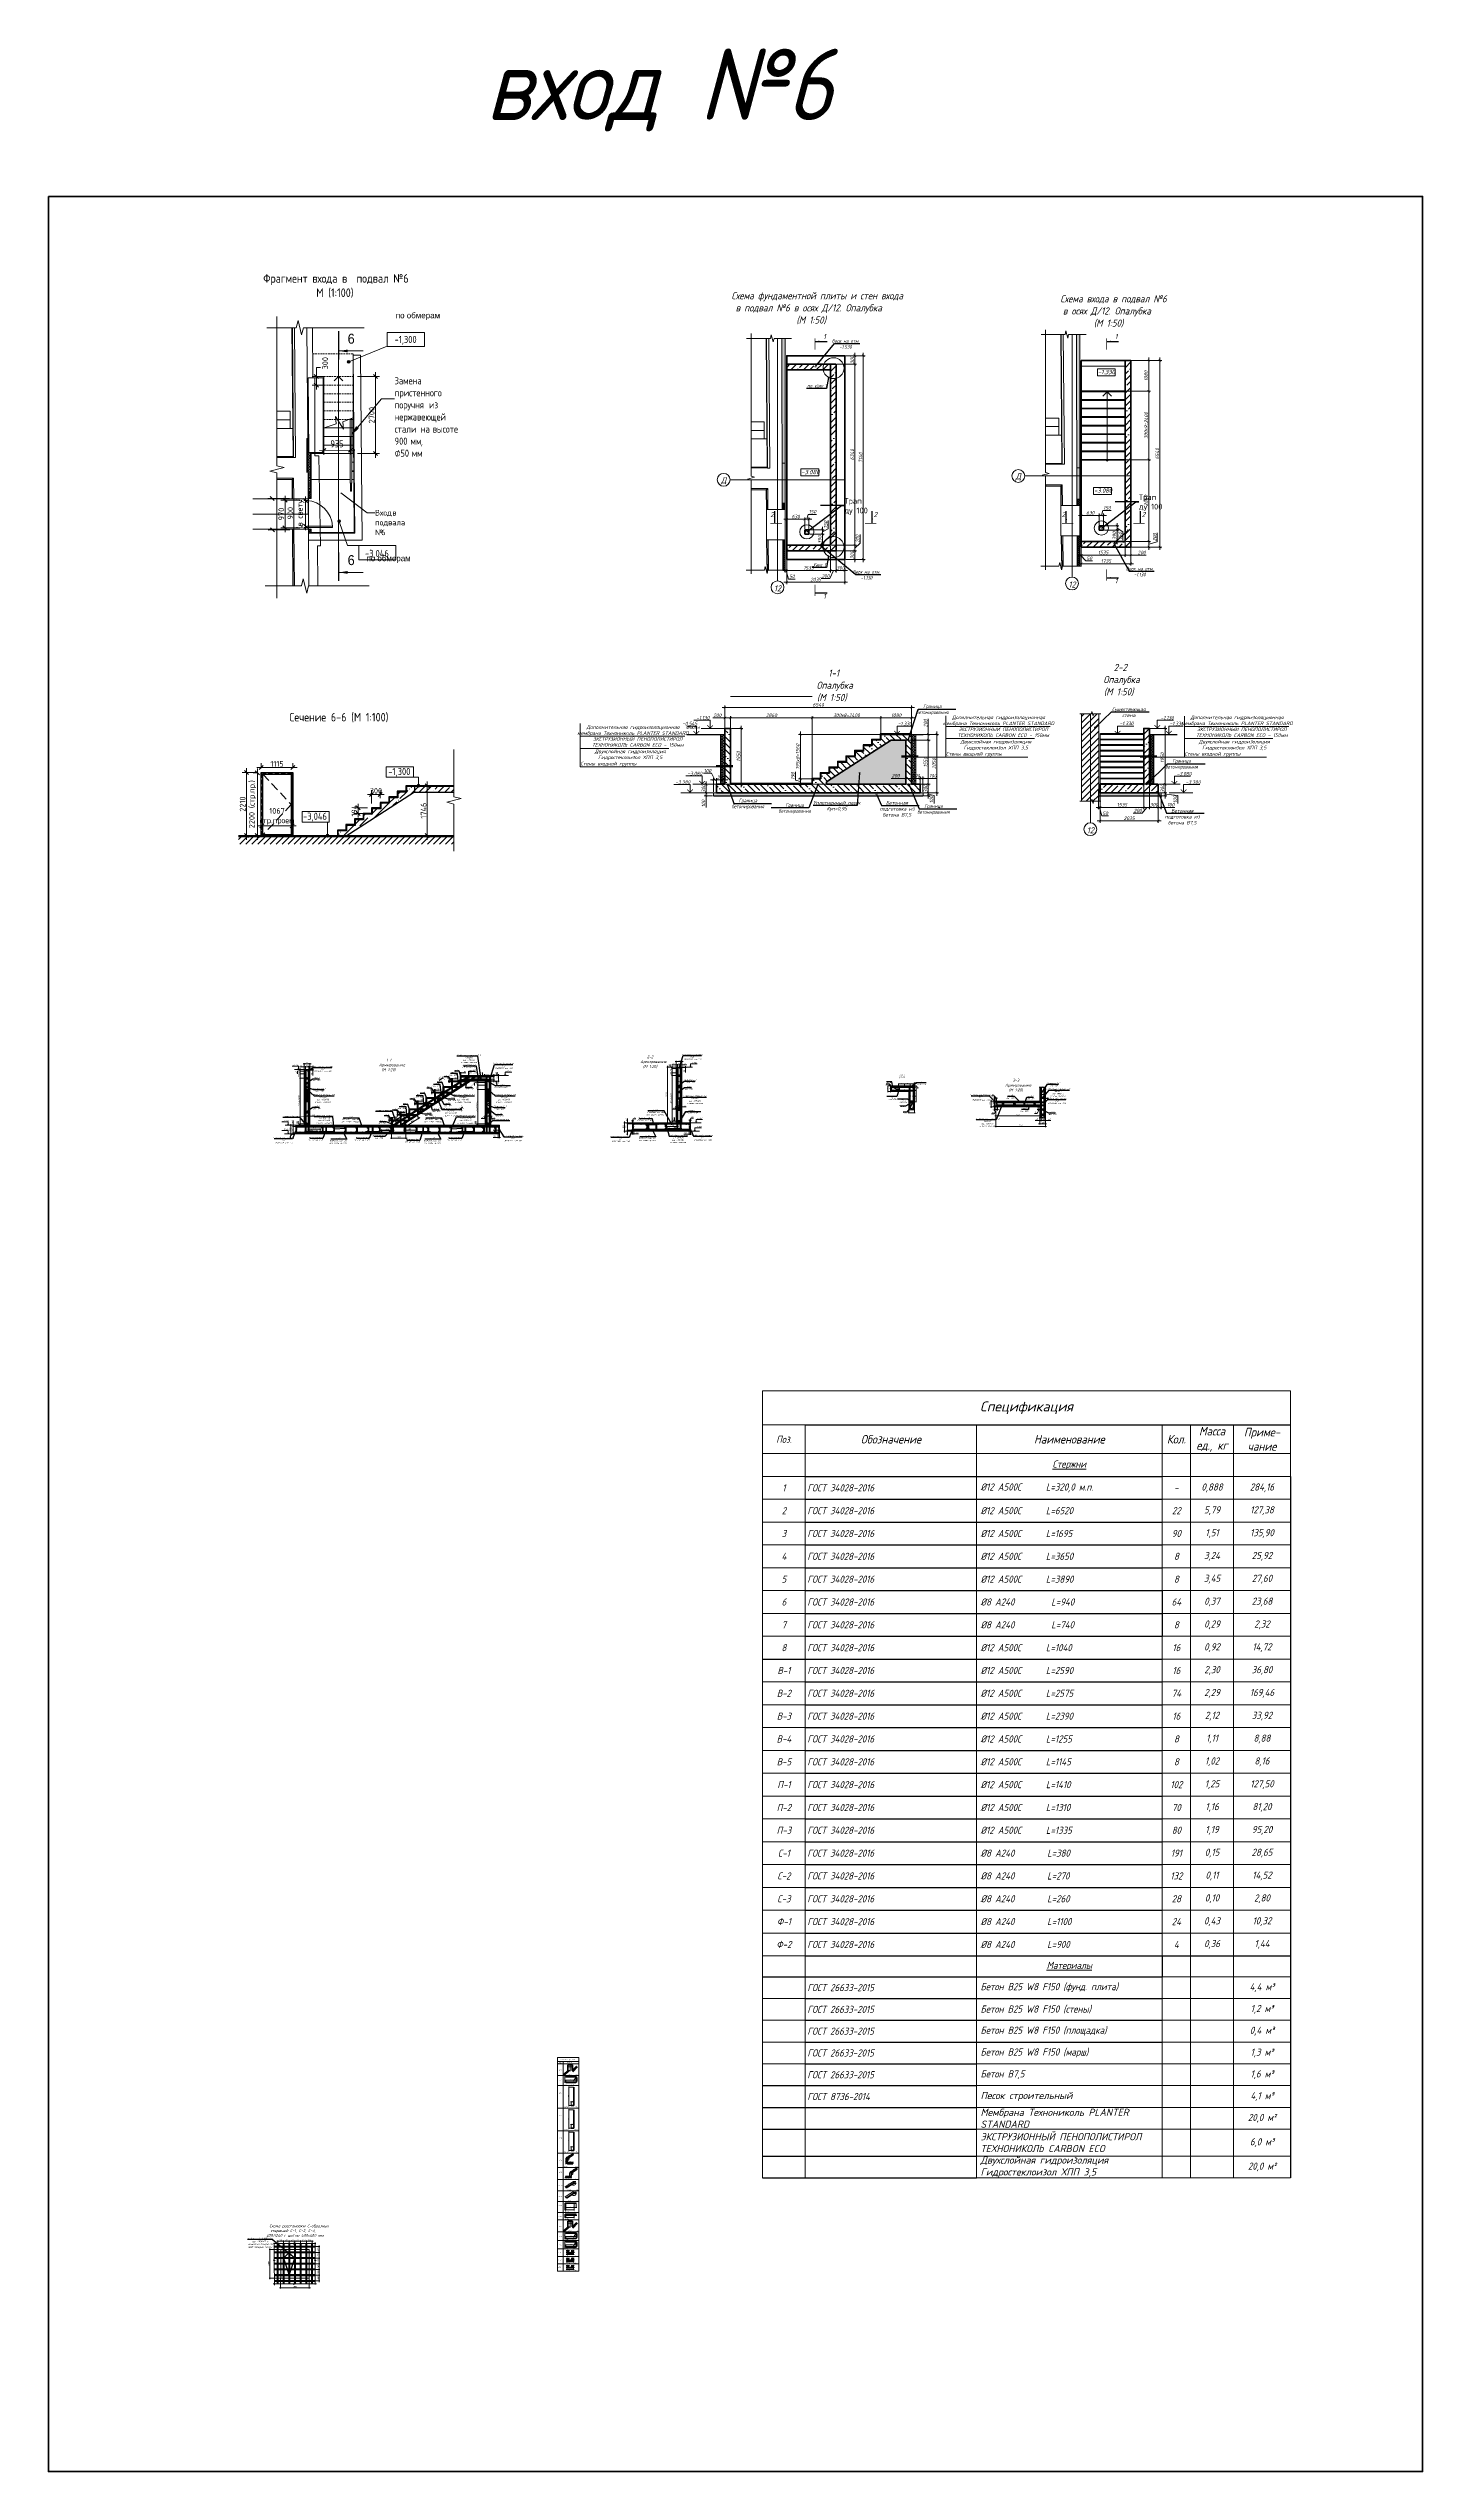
# Model space of a CAD drawing. Header units: millimetres. Extents: x 504091 to 2165846, y 135022 to 442887.
# Drawn here: x 1528279 to 1576424, y 202751 to 287660 of the extents above; entities that cross this region are included whole.
import ezdxf
from ezdxf import colors
from ezdxf.entities.mleader import LeaderData, LeaderLine
from ezdxf.math import Vec2, Vec3

# ---------------------------------------------------------------- set-up
doc = ezdxf.new("R2010")
doc.units = ezdxf.units.MM
for name, pattern in [('ADSK_Линия сетки', [25, 20, -2.5, 0, -2.5]), ('IMPORT-ADSK_Штриховая_ш3 п1_5 _2_', [4.5, 3, -1.5]), ('осеваяX2', [4, 2.5, -0.5, 0.5, -0.5])]:
    doc.linetypes.add(name, pattern=pattern)
doc.layers.get('Defpoints').update_dxf_attribs({"color": 255})
for name, color, linetype, lineweight in [('!_КР_Размеры', 7, 'Continuous', 9), ('+АР_Вспомогательная', 7, 'Continuous', 9), ('+АР_Выноски', 4, 'Continuous', 9), ('A-ANNO-DIMS', 211, 'Continuous', 9), ('A-ANNO-NOTE', 131, 'Continuous', 20), ('A-DETL', 90, 'Continuous', 9), ('A-DETL-GENF', 92, 'Continuous', 18), ('A-DETL-MEDM', 33, 'Continuous', 9), ('A-DETL-THIN', 151, 'Continuous', 18), ('A-FLOR', 192, 'Continuous', 18), ('A-FLOR-PATT', 8, 'Continuous', 40), ('G-ANNO-DIMS', 111, 'Continuous', 9), ('G-ANNO-SYMB', 111, 'Continuous', 9), ('G-ANNO-TEXT', 231, 'Continuous', 9), ('S-STRS', 31, 'Continuous', 9), ('S-STRS-ANNO', 31, 'Continuous', 18), ('Аннотация', 7, 'Continuous', 9), ('Арматура 12', 26, 'Continuous', 50), ('Барболитна входные группы План подвала_dwg', 252, 'Continuous', 9), ('Двери', 7, 'Continuous', 20), ('К_Арматура 8', 134, 'Continuous', 50), ('КР_Арматура 12', 174, 'Continuous', 40), ('КР_арматура 16', 224, 'Continuous', 50), ('КР_арматура 8', 232, 'Continuous', 50), ('Монолит тонкий', 204, 'Continuous', 9), ('Обобщенные модели', 7, 'Continuous', 18), ('Ограждение', 7, 'Continuous', 18), ('ОПАЛУБКА', 32, 'Continuous', 30), ('Оси', 165, 'осеваяX2', 13), ('отметки', 7, 'Continuous', 20), ('Перекрытие', 7, 'Continuous', 18), ('Размер', 7, 'Continuous', 13), ('размеры', 7, 'Continuous', 9), ('Размеры (линейные)', 154, 'Continuous', 9), ('Размеры КР', 164, 'Continuous', 9), ('СПДС_+АР_Выноски', 4, 'Continuous', 9)]:
    doc.layers.add(name, color=color, linetype=linetype, lineweight=lineweight)
doc.layers.add('!Defpoints', color=255, linetype='Continuous', lineweight=5, plot=False)
doc.layers.add('ВСПОМОГАТЕЛЬНЫЙ', color=52, linetype='Continuous', lineweight=5, plot=False)
for name, color, linetype in [('PDF _Геометрия', 7, 'Continuous'), ('PS_Выноски', 7, 'Continuous'), ('PS_Обозначения', 7, 'Continuous'), ('SGRAND', 7, 'Continuous'), ('Контур', 7, 'Continuous'), ('Текст', 7, 'Continuous')]:
    doc.layers.add(name, color=color, linetype=linetype)
doc.styles.add('Arial', font='arial.ttf', dxfattribs={"height": 250})
doc.styles.add('GOST 2.304_new', font='isocpeur.ttf', dxfattribs={"width": 0.9, "oblique": 15})
doc.styles.add('GOST Common', font='GOST_Common.ttf', dxfattribs={"width": 0.9, "height": 350})
doc.styles.add('GOST Common_1', font='GOST_Common.ttf', dxfattribs={"width": 0.9, "height": 250})
doc.styles.add('GOST Common_2', font='GOST_Common.ttf', dxfattribs={"width": 0.9, "height": 200})
doc.styles.add('GOST Common_4', font='GOST_Common.ttf', dxfattribs={"width": 0.9, "height": 200})
doc.styles.add('GOST Common_6', font='GOST_Common.ttf', dxfattribs={"width": 0.9, "height": 200})
doc.styles.add('ISOCPEUR_ГОСТ', font='isocpeui.ttf', dxfattribs={"width": 0.85, "height": 2.5})
doc.styles.add('PDF ISOCPEUR', font='isocpeur.ttf')
doc.styles.get("Standard").update_dxf_attribs({"font": 'arial.ttf'})
doc.linetypes.add('zem', pattern='A,1.9,[130,ltypeshp.shx,S=2.4,R=135,X=0.5,Y=-1.8],2,[130,ltypeshp.shx,S=2.4,R=135,X=0.5,Y=-1.8],2,[130,ltypeshp.shx,S=2.4,R=135,X=0.5,Y=-1.8],3.8', length=9.7)
doc.linetypes.add('зигзаг', pattern='A,0.00254,-5.08,[131,ltypeshp.shx,S=5.08,R=0,X=-5.08,Y=0],-10.16,[131,ltypeshp.shx,S=5.08,R=180,X=5.08,Y=0],-5.08', length=20.32254)
doc.dimstyles.new('ADSK_Основной_2_5_мм_Округление_до_10_мм', dxfattribs={"dimscale": 304.8, "dimtxt": 251.428749, "dimasz": 0.463911, "dimexe": 0.492126, "dimexo": 0.492126, "dimgap": 0.098425, "dimtad": 1, "dimdec": 0, "dimrnd": 10, "dimdsep": 46, "dimtxsty": 'GOST Common_1', "dimblk1": 'OBLIQUE', "dimblk2": 'OBLIQUE', "dimsah": 1, "dimcen": 0.09, "dimdle": 0.492126, "dimazin": 2, "dimtfac": 1, "dimtdec": 4, "dimtix": 1, "dimtmove": 0, "dimatfit": 3, "dimfxl": 0, "dimtvp": 1, "dimtolj": 1, "dimtzin": 0, "dimlwd": 20, "dimlwe": 20, "dimarcsym": 0})
doc.dimstyles.new('ADSK_Основной_2_мм', dxfattribs={"dimscale": 304.8, "dimtxt": 201.142999, "dimasz": 0.463911, "dimexe": 0.492126, "dimexo": 0.492126, "dimgap": 0.098425, "dimtad": 1, "dimrnd": 0.01, "dimdsep": 46, "dimtxsty": 'GOST Common_4', "dimblk1": 'OBLIQUE', "dimblk2": 'OBLIQUE', "dimsah": 1, "dimcen": 0.09, "dimdle": 0.492126, "dimazin": 2, "dimtfac": 1, "dimtdec": 4, "dimtix": 1, "dimtmove": 0, "dimatfit": 3, "dimfxl": 0, "dimtvp": 1, "dimtolj": 1, "dimtzin": 0, "dimlwd": 20, "dimlwe": 20, "dimarcsym": 0})
doc.dimstyles.new('ADSK_Основной_2_мм_1', dxfattribs={"dimscale": 304.8, "dimtxt": 201.142999, "dimasz": 0.463911, "dimexe": 0.492126, "dimexo": 0.492126, "dimgap": 0.098425, "dimtad": 1, "dimrnd": 0.01, "dimdsep": 46, "dimtxsty": 'GOST Common_4', "dimblk1": 'OBLIQUE', "dimblk2": 'OBLIQUE', "dimsah": 1, "dimcen": 0.09, "dimdle": 0.492126, "dimazin": 2, "dimtfac": 1, "dimtdec": 4, "dimtix": 1, "dimtmove": 1, "dimatfit": 3, "dimfxl": 0, "dimtvp": 1, "dimtolj": 1, "dimtzin": 0, "dimlwd": 20, "dimlwe": 20, "dimarcsym": 0})
doc.dimstyles.new('SPDS 1_10', dxfattribs={"dimscale": 10, "dimtxt": 2.5, "dimasz": 1.77, "dimexe": 1.25, "dimexo": 0.625, "dimtad": 1, "dimdec": 0, "dimrnd": 0.001, "dimtxsty": 'GOST 2.304_new', "dimblk": 'ARCHTICK', "dimcen": 2.5, "dimdle": 2, "dimclrt": 256, "dimadec": 0, "dimazin": 2, "dimtfac": 0.75, "dimtdec": 0, "dimtmove": 1, "dimatfit": 3, "dimfxl": 0, "dimtolj": 1, "dimlwd": 9, "dimlwe": 9, "dimarcsym": 0})
doc.dimstyles.new('SPDS 1_20', dxfattribs={"dimscale": 20, "dimtxt": 2.5, "dimasz": 1.77, "dimexe": 1.25, "dimexo": 0.625, "dimtad": 1, "dimdec": 0, "dimrnd": 0.001, "dimtxsty": 'GOST 2.304_new', "dimblk": 'ARCHTICK', "dimcen": 2.5, "dimdle": 2, "dimclrt": 256, "dimadec": 0, "dimazin": 2, "dimtfac": 0.75, "dimtdec": 0, "dimtmove": 1, "dimatfit": 3, "dimfxl": 0, "dimtolj": 1, "dimlwd": 9, "dimlwe": 9, "dimarcsym": 0})
doc.dimstyles.new('SPDS 1_50', dxfattribs={"dimscale": 50, "dimtxt": 2.5, "dimasz": 1.77, "dimexe": 1.25, "dimexo": 0.625, "dimtad": 1, "dimdec": 0, "dimrnd": 0.001, "dimzin": 9, "dimtxsty": 'GOST 2.304_new', "dimblk": 'ARCHTICK', "dimcen": 2.5, "dimdle": 2, "dimclrt": 256, "dimadec": 0, "dimazin": 2, "dimtfac": 0.75, "dimtdec": 0, "dimtmove": 1, "dimatfit": 3, "dimfxl": 0, "dimtolj": 1, "dimlwd": 9, "dimlwe": 9, "dimarcsym": 0})
pattern_1 = [(45, (1537562.04, 319182.6), (-224.5064, 224.5064), []), (45, (1537786.54, 319182.6), (-224.5064, 224.5064), [396.875, -79.375, 3.353, -76.022])]
pattern_2 = [(45, (1578114.18, 275060.163), (-35.35534, 35.35534), []), (135, (1578114.18, 275060.163), (-35.35534, -35.35534), [])]
pattern_3 = [(45, (1551180.2, 275296.64), (-35.35534, 35.35534), []), (135, (1551180.2, 275296.64), (-35.35534, -35.35534), [])]
pattern_4 = [(45, (1567793.183, 274926.376), (-35.35534, 35.35534), []), (135, (1567793.183, 274926.376), (-35.35534, -35.35534), [])]
pattern_5 = [(45, (495661.587, 42023.349), (-11.22532015, 11.22532015), [])]

# ---------------------------------------------------------------- blocks, each defined once
blk = doc.blocks.new('_ArchTick')
at = {"color": 0, "linetype": 'ByBlock', "const_width": 0.15}
blk.add_lwpolyline([(-0.5, -0.5), (0.5, 0.5)], dxfattribs=at)
blk = doc.blocks.new('*D3579')
at = {"layer": 'Defpoints', "color": 0, "lineweight": 20, "ltscale": 100, "transparency": 16777216}
for p in [(1537625, 209632), (1537625, 209432), (1537767, 209632)]:
    blk.add_point(p, dxfattribs=at)
at = {"layer": 'размеры', "color": 0, "lineweight": 9, "ltscale": 100, "transparency": 16777216}
for p, q in [((1537637, 209632), (1537792, 209632)), ((1537637, 209432), (1537792, 209432)), ((1537767, 209392), (1537767, 209672))]:
    blk.add_line(p, q, dxfattribs=at)
at = {"layer": 'размеры', "color": 0, "lineweight": 9, "ltscale": 100, "transparency": 16777216, "xscale": 35.4, "yscale": 35.4, "zscale": 35.4}
for p, rotation in [((1537767, 209632), 90), ((1537767, 209432), 270)]:
    blk.add_blockref('_ArchTick', p, dxfattribs=dict(at, rotation=rotation))
at = {"layer": 'размеры', "ltscale": 100, "transparency": 16777216, "insert": (1537729, 209532), "char_height": 50, "attachment_point": 5, "rotation": 90, "style": 'GOST 2.304_new'}
blk.add_mtext('\\A1;200', dxfattribs=at)
blk = doc.blocks.new('*D3580')
at = {"layer": 'Defpoints', "color": 0, "lineweight": 20, "ltscale": 100, "transparency": 16777216}
for p in [(1537615, 209832), (1537767, 209832), (1537625, 209632)]:
    blk.add_point(p, dxfattribs=at)
at = {"layer": 'размеры', "color": 0, "lineweight": 9, "ltscale": 100, "transparency": 16777216}
for p, q in [((1537628, 209832), (1537792, 209832)), ((1537767, 209592), (1537767, 209872)), ((1537637, 209632), (1537792, 209632))]:
    blk.add_line(p, q, dxfattribs=at)
at = {"layer": 'размеры', "color": 0, "lineweight": 9, "ltscale": 100, "transparency": 16777216, "xscale": 35.4, "yscale": 35.4, "zscale": 35.4}
for p, rotation in [((1537767, 209832), 90), ((1537767, 209632), 270)]:
    blk.add_blockref('_ArchTick', p, dxfattribs=dict(at, rotation=rotation))
at = {"layer": 'размеры', "ltscale": 100, "transparency": 16777216, "insert": (1537729, 209732), "char_height": 50, "attachment_point": 5, "rotation": 90, "style": 'GOST 2.304_new'}
blk.add_mtext('\\A1;200', dxfattribs=at)
blk = doc.blocks.new('*D3581')
at = {"layer": 'Defpoints', "color": 0, "lineweight": 20, "ltscale": 100, "transparency": 16777216}
for p in [(1537615, 209832), (1537623, 210032), (1537767, 210032)]:
    blk.add_point(p, dxfattribs=at)
at = {"layer": 'размеры', "color": 0, "lineweight": 9, "ltscale": 100, "transparency": 16777216}
for p, q in [((1537628, 209832), (1537792, 209832)), ((1537636, 210032), (1537792, 210032)), ((1537767, 209792), (1537767, 210072))]:
    blk.add_line(p, q, dxfattribs=at)
at = {"layer": 'размеры', "color": 0, "lineweight": 9, "ltscale": 100, "transparency": 16777216, "xscale": 35.4, "yscale": 35.4, "zscale": 35.4}
for p, rotation in [((1537767, 210032), 90), ((1537767, 209832), 270)]:
    blk.add_blockref('_ArchTick', p, dxfattribs=dict(at, rotation=rotation))
at = {"layer": 'размеры', "ltscale": 100, "transparency": 16777216, "insert": (1537729, 209932), "char_height": 50, "attachment_point": 5, "rotation": 90, "style": 'GOST 2.304_new'}
blk.add_mtext('\\A1;200', dxfattribs=at)
blk = doc.blocks.new('*D3582')
at = {"layer": 'Defpoints', "color": 0, "lineweight": 20, "ltscale": 100, "transparency": 16777216}
for p in [(1537608, 210232), (1537623, 210032), (1537767, 210232)]:
    blk.add_point(p, dxfattribs=at)
at = {"layer": 'размеры', "color": 0, "lineweight": 9, "ltscale": 100, "transparency": 16777216}
for p, q in [((1537621, 210232), (1537792, 210232)), ((1537636, 210032), (1537792, 210032)), ((1537767, 209992), (1537767, 210272))]:
    blk.add_line(p, q, dxfattribs=at)
at = {"layer": 'размеры', "color": 0, "lineweight": 9, "ltscale": 100, "transparency": 16777216, "xscale": 35.4, "yscale": 35.4, "zscale": 35.4}
for p, rotation in [((1537767, 210232), 90), ((1537767, 210032), 270)]:
    blk.add_blockref('_ArchTick', p, dxfattribs=dict(at, rotation=rotation))
at = {"layer": 'размеры', "ltscale": 100, "transparency": 16777216, "insert": (1537729, 210132), "char_height": 50, "attachment_point": 5, "rotation": 90, "style": 'GOST 2.304_new'}
blk.add_mtext('\\A1;200', dxfattribs=at)
blk = doc.blocks.new('*D3583')
at = {"layer": 'Defpoints', "color": 0, "lineweight": 20, "ltscale": 100, "transparency": 16777216}
for p in [(1537594, 210432), (1537608, 210232), (1537767, 210432)]:
    blk.add_point(p, dxfattribs=at)
at = {"layer": 'размеры', "color": 0, "lineweight": 9, "ltscale": 100, "transparency": 16777216}
for p, q in [((1537606, 210432), (1537792, 210432)), ((1537621, 210232), (1537792, 210232)), ((1537767, 210192), (1537767, 210472))]:
    blk.add_line(p, q, dxfattribs=at)
at = {"layer": 'размеры', "color": 0, "lineweight": 9, "ltscale": 100, "transparency": 16777216, "xscale": 35.4, "yscale": 35.4, "zscale": 35.4}
for p, rotation in [((1537767, 210432), 90), ((1537767, 210232), 270)]:
    blk.add_blockref('_ArchTick', p, dxfattribs=dict(at, rotation=rotation))
at = {"layer": 'размеры', "ltscale": 100, "transparency": 16777216, "insert": (1537729, 210332), "char_height": 50, "attachment_point": 5, "rotation": 90, "style": 'GOST 2.304_new'}
blk.add_mtext('\\A1;200', dxfattribs=at)
blk = doc.blocks.new('*D3584')
at = {"layer": 'Defpoints', "color": 0, "lineweight": 20, "ltscale": 100, "transparency": 16777216}
for p in [(1537612, 210632), (1537767, 210632), (1537594, 210432)]:
    blk.add_point(p, dxfattribs=at)
at = {"layer": 'размеры', "color": 0, "lineweight": 9, "ltscale": 100, "transparency": 16777216}
for p, q in [((1537625, 210632), (1537792, 210632)), ((1537767, 210392), (1537767, 210672)), ((1537606, 210432), (1537792, 210432))]:
    blk.add_line(p, q, dxfattribs=at)
at = {"layer": 'размеры', "color": 0, "lineweight": 9, "ltscale": 100, "transparency": 16777216, "xscale": 35.4, "yscale": 35.4, "zscale": 35.4}
for p, rotation in [((1537767, 210632), 90), ((1537767, 210432), 270)]:
    blk.add_blockref('_ArchTick', p, dxfattribs=dict(at, rotation=rotation))
at = {"layer": 'размеры', "ltscale": 100, "transparency": 16777216, "insert": (1537729, 210532), "char_height": 50, "attachment_point": 5, "rotation": 90, "style": 'GOST 2.304_new'}
blk.add_mtext('\\A1;200', dxfattribs=at)
blk = doc.blocks.new('*D3585')
at = {"layer": 'Defpoints', "color": 0, "lineweight": 20, "ltscale": 100, "transparency": 16777216}
for p in [(1536415, 209532), (1537415, 209532), (1537415, 209187)]:
    blk.add_point(p, dxfattribs=at)
at = {"layer": 'размеры', "color": 0, "lineweight": 9, "ltscale": 100, "transparency": 16777216}
for p, q in [((1536375, 209187), (1537455, 209187)), ((1536415, 209520), (1536415, 209162)), ((1537415, 209520), (1537415, 209162))]:
    blk.add_line(p, q, dxfattribs=at)
at = {"layer": 'размеры', "color": 0, "lineweight": 9, "ltscale": 100, "transparency": 16777216, "xscale": 35.4, "yscale": 35.4, "zscale": 35.4, "rotation": 180}
blk.add_blockref('_ArchTick', (1536415, 209187), dxfattribs=at)
at = {"layer": 'размеры', "color": 0, "lineweight": 9, "ltscale": 100, "transparency": 16777216, "xscale": 35.4, "yscale": 35.4, "zscale": 35.4}
blk.add_blockref('_ArchTick', (1537415, 209187), dxfattribs=at)
at = {"layer": 'размеры', "ltscale": 100, "transparency": 16777216, "insert": (1536915, 209225), "char_height": 50, "attachment_point": 5, "style": 'GOST 2.304_new'}
blk.add_mtext('\\A1;1000', dxfattribs=at)
blk = doc.blocks.new('*D3586')
at = {"layer": 'Defpoints', "color": 0, "lineweight": 20, "ltscale": 100, "transparency": 16777216}
for p in [(1536415, 210532), (1536035, 209532), (1536415, 209532)]:
    blk.add_point(p, dxfattribs=at)
at = {"layer": 'размеры', "color": 0, "lineweight": 9, "ltscale": 100, "transparency": 16777216}
for p, q in [((1536403, 210532), (1536010, 210532)), ((1536035, 210572), (1536035, 209492)), ((1536403, 209532), (1536010, 209532))]:
    blk.add_line(p, q, dxfattribs=at)
at = {"layer": 'размеры', "color": 0, "lineweight": 9, "ltscale": 100, "transparency": 16777216, "xscale": 35.4, "yscale": 35.4, "zscale": 35.4}
for p, rotation in [((1536035, 210532), 90), ((1536035, 209532), 270)]:
    blk.add_blockref('_ArchTick', p, dxfattribs=dict(at, rotation=rotation))
at = {"layer": 'размеры', "ltscale": 100, "transparency": 16777216, "insert": (1535997, 210032), "char_height": 50, "attachment_point": 5, "rotation": 90, "style": 'GOST 2.304_new'}
blk.add_mtext('\\A1;1000', dxfattribs=at)
blk = doc.blocks.new('_DotSmall')
at = {"color": 0, "linetype": 'ByBlock', "lineweight": 35, "const_width": 0.5}
blk.add_lwpolyline([(-0.0625, 0, 1), (0.0625, 0, 1)], format="xyb", close=True, dxfattribs=at)
blk = doc.blocks.new('*D3587')
at = {"layer": 'Defpoints', "color": 0, "lineweight": 20, "ltscale": 100, "transparency": 16777216}
for p in [(1536315, 210741), (1536515, 210818), (1536515, 210741)]:
    blk.add_point(p, dxfattribs=at)
at = {"layer": 'размеры', "color": 0, "lineweight": 9, "ltscale": 100, "transparency": 16777216}
for p, q in [((1536275, 210818), (1536555, 210818)), ((1536315, 210754), (1536315, 210843)), ((1536515, 210754), (1536515, 210843))]:
    blk.add_line(p, q, dxfattribs=at)
at = {"layer": 'размеры', "color": 0, "lineweight": 9, "ltscale": 100, "transparency": 16777216, "xscale": 35.4, "yscale": 35.4, "zscale": 35.4, "rotation": 180}
blk.add_blockref('_ArchTick', (1536315, 210818), dxfattribs=at)
at = {"layer": 'размеры', "color": 0, "lineweight": 9, "ltscale": 100, "transparency": 16777216, "xscale": 35.4, "yscale": 35.4, "zscale": 35.4}
blk.add_blockref('_ArchTick', (1536515, 210818), dxfattribs=at)
at = {"layer": 'размеры', "ltscale": 100, "transparency": 16777216, "insert": (1536415, 210855), "char_height": 50, "attachment_point": 5, "style": 'GOST 2.304_new'}
blk.add_mtext('\\A1;200', dxfattribs=at)
blk = doc.blocks.new('*D3588')
at = {"layer": 'Defpoints', "color": 0, "lineweight": 20, "ltscale": 100, "transparency": 16777216}
for p in [(1536515, 210741), (1536715, 210818), (1536715, 210741)]:
    blk.add_point(p, dxfattribs=at)
at = {"layer": 'размеры', "color": 0, "lineweight": 9, "ltscale": 100, "transparency": 16777216}
for p, q in [((1536475, 210818), (1536755, 210818)), ((1536515, 210754), (1536515, 210843)), ((1536715, 210753), (1536715, 210843))]:
    blk.add_line(p, q, dxfattribs=at)
at = {"layer": 'размеры', "color": 0, "lineweight": 9, "ltscale": 100, "transparency": 16777216, "xscale": 35.4, "yscale": 35.4, "zscale": 35.4, "rotation": 180}
blk.add_blockref('_ArchTick', (1536515, 210818), dxfattribs=at)
at = {"layer": 'размеры', "color": 0, "lineweight": 9, "ltscale": 100, "transparency": 16777216, "xscale": 35.4, "yscale": 35.4, "zscale": 35.4}
blk.add_blockref('_ArchTick', (1536715, 210818), dxfattribs=at)
at = {"layer": 'размеры', "ltscale": 100, "transparency": 16777216, "insert": (1536615, 210855), "char_height": 50, "attachment_point": 5, "style": 'GOST 2.304_new'}
blk.add_mtext('\\A1;200', dxfattribs=at)
blk = doc.blocks.new('*D3589')
at = {"layer": 'Defpoints', "color": 0, "lineweight": 20, "ltscale": 100, "transparency": 16777216}
for p in [(1536715, 210741), (1536915, 210818), (1536915, 210741)]:
    blk.add_point(p, dxfattribs=at)
at = {"layer": 'размеры', "color": 0, "lineweight": 9, "ltscale": 100, "transparency": 16777216}
for p, q in [((1536675, 210818), (1536955, 210818)), ((1536715, 210753), (1536715, 210843)), ((1536915, 210753), (1536915, 210843))]:
    blk.add_line(p, q, dxfattribs=at)
at = {"layer": 'размеры', "color": 0, "lineweight": 9, "ltscale": 100, "transparency": 16777216, "xscale": 35.4, "yscale": 35.4, "zscale": 35.4, "rotation": 180}
blk.add_blockref('_ArchTick', (1536715, 210818), dxfattribs=at)
at = {"layer": 'размеры', "color": 0, "lineweight": 9, "ltscale": 100, "transparency": 16777216, "xscale": 35.4, "yscale": 35.4, "zscale": 35.4}
blk.add_blockref('_ArchTick', (1536915, 210818), dxfattribs=at)
at = {"layer": 'размеры', "ltscale": 100, "transparency": 16777216, "insert": (1536815, 210855), "char_height": 50, "attachment_point": 5, "style": 'GOST 2.304_new'}
blk.add_mtext('\\A1;200', dxfattribs=at)
blk = doc.blocks.new('*D3590')
at = {"layer": 'Defpoints', "color": 0, "lineweight": 20, "ltscale": 100, "transparency": 16777216}
for p in [(1536915, 210741), (1537115, 210818), (1537115, 210741)]:
    blk.add_point(p, dxfattribs=at)
at = {"layer": 'размеры', "color": 0, "lineweight": 9, "ltscale": 100, "transparency": 16777216}
for p, q in [((1536875, 210818), (1537155, 210818)), ((1536915, 210753), (1536915, 210843)), ((1537115, 210753), (1537115, 210843))]:
    blk.add_line(p, q, dxfattribs=at)
at = {"layer": 'размеры', "color": 0, "lineweight": 9, "ltscale": 100, "transparency": 16777216, "xscale": 35.4, "yscale": 35.4, "zscale": 35.4, "rotation": 180}
blk.add_blockref('_ArchTick', (1536915, 210818), dxfattribs=at)
at = {"layer": 'размеры', "color": 0, "lineweight": 9, "ltscale": 100, "transparency": 16777216, "xscale": 35.4, "yscale": 35.4, "zscale": 35.4}
blk.add_blockref('_ArchTick', (1537115, 210818), dxfattribs=at)
at = {"layer": 'размеры', "ltscale": 100, "transparency": 16777216, "insert": (1537015, 210855), "char_height": 50, "attachment_point": 5, "style": 'GOST 2.304_new'}
blk.add_mtext('\\A1;200', dxfattribs=at)
blk = doc.blocks.new('*D3591')
at = {"layer": 'Defpoints', "color": 0, "lineweight": 20, "ltscale": 100, "transparency": 16777216}
for p in [(1537115, 210741), (1537315, 210818), (1537315, 210741)]:
    blk.add_point(p, dxfattribs=at)
at = {"layer": 'размеры', "color": 0, "lineweight": 9, "ltscale": 100, "transparency": 16777216}
for p, q in [((1537075, 210818), (1537355, 210818)), ((1537115, 210753), (1537115, 210843)), ((1537315, 210753), (1537315, 210843))]:
    blk.add_line(p, q, dxfattribs=at)
at = {"layer": 'размеры', "color": 0, "lineweight": 9, "ltscale": 100, "transparency": 16777216, "xscale": 35.4, "yscale": 35.4, "zscale": 35.4, "rotation": 180}
blk.add_blockref('_ArchTick', (1537115, 210818), dxfattribs=at)
at = {"layer": 'размеры', "color": 0, "lineweight": 9, "ltscale": 100, "transparency": 16777216, "xscale": 35.4, "yscale": 35.4, "zscale": 35.4}
blk.add_blockref('_ArchTick', (1537315, 210818), dxfattribs=at)
at = {"layer": 'размеры', "ltscale": 100, "transparency": 16777216, "insert": (1537215, 210855), "char_height": 50, "attachment_point": 5, "style": 'GOST 2.304_new'}
blk.add_mtext('\\A1;200', dxfattribs=at)
blk = doc.blocks.new('*D3592')
at = {"layer": 'Defpoints', "color": 0, "lineweight": 20, "ltscale": 100, "transparency": 16777216}
for p in [(1537315, 210741), (1537515, 210818), (1537515, 210741)]:
    blk.add_point(p, dxfattribs=at)
at = {"layer": 'размеры', "color": 0, "lineweight": 9, "ltscale": 100, "transparency": 16777216}
for p, q in [((1537275, 210818), (1537555, 210818)), ((1537315, 210753), (1537315, 210843)), ((1537515, 210753), (1537515, 210843))]:
    blk.add_line(p, q, dxfattribs=at)
at = {"layer": 'размеры', "color": 0, "lineweight": 9, "ltscale": 100, "transparency": 16777216, "xscale": 35.4, "yscale": 35.4, "zscale": 35.4, "rotation": 180}
blk.add_blockref('_ArchTick', (1537315, 210818), dxfattribs=at)
at = {"layer": 'размеры', "color": 0, "lineweight": 9, "ltscale": 100, "transparency": 16777216, "xscale": 35.4, "yscale": 35.4, "zscale": 35.4}
blk.add_blockref('_ArchTick', (1537515, 210818), dxfattribs=at)
at = {"layer": 'размеры', "ltscale": 100, "transparency": 16777216, "insert": (1537415, 210855), "char_height": 50, "attachment_point": 5, "style": 'GOST 2.304_new'}
blk.add_mtext('\\A1;200', dxfattribs=at)
blk = doc.blocks.new('_Oblique')
at = {"color": 0, "linetype": 'ByBlock', "lineweight": -2}
blk.add_line((-0.5, -0.5), (0.5, 0.5), dxfattribs=at)
blk = doc.blocks.new('*D3593')
at = {"layer": 'A-ANNO-DIMS', "color": 0, "lineweight": 20, "transparency": 16777216}
for p, q in [((1535755, 260424), (1535614, 260424)), ((1535755, 260424), (1536822, 260424)), ((1535755, 260366), (1535755, 260274)), ((1536822, 260424), (1536964, 260424)), ((1536822, 260366), (1536822, 260274))]:
    blk.add_line(p, q, dxfattribs=at)
at = {"layer": 'Defpoints', "color": 0, "lineweight": 20, "transparency": 16777216}
for p in [(1535755, 260516), (1536822, 260516), (1536822, 260424)]:
    blk.add_point(p, dxfattribs=at)
at = {"layer": 'A-ANNO-DIMS', "color": 0, "lineweight": 20, "transparency": 16777216, "xscale": 141.4, "yscale": 141.4, "zscale": 141.4}
blk.add_blockref('_Oblique', (1535755, 260424), dxfattribs=at)
at = {"layer": 'A-ANNO-DIMS', "color": 0, "lineweight": 20, "transparency": 16777216, "xscale": 141.4, "yscale": 141.4, "zscale": 141.4, "rotation": 180}
blk.add_blockref('_Oblique', (1536822, 260424), dxfattribs=at)
at = {"layer": 'A-ANNO-DIMS', "color": 0, "transparency": 16777216, "insert": (1536289, 260750), "char_height": 200, "width": 560.47, "attachment_point": 5, "style": 'GOST Common_6'}
blk.add_mtext('\\A1;1067\\Pстр.проем', dxfattribs=at)
blk = doc.blocks.new('*D3594')
at = {"layer": 'A-ANNO-DIMS', "color": 0, "lineweight": 20, "transparency": 16777216}
for p, q in [((1535213, 259928), (1535213, 262438)), ((1535560, 262288), (1535063, 262288)), ((1535125, 260078), (1535063, 260078))]:
    blk.add_line(p, q, dxfattribs=at)
at = {"layer": 'Defpoints', "color": 0, "lineweight": 20, "transparency": 16777216}
for p in [(1535213, 262288), (1535710, 262288), (1535275, 260078)]:
    blk.add_point(p, dxfattribs=at)
at = {"layer": 'A-ANNO-DIMS', "color": 0, "lineweight": 20, "transparency": 16777216, "xscale": 141.4, "yscale": 141.4, "zscale": 141.4}
for p, rotation in [((1535213, 262288), 90), ((1535213, 260078), 270)]:
    blk.add_blockref('_Oblique', p, dxfattribs=dict(at, rotation=rotation))
at = {"layer": 'A-ANNO-DIMS', "color": 0, "transparency": 16777216, "insert": (1535083, 261183), "char_height": 200, "width": 605.47, "attachment_point": 5, "rotation": 90, "style": 'GOST Common_4'}
blk.add_mtext('\\A1;2210', dxfattribs=at)
blk = doc.blocks.new('*D3595')
at = {"layer": 'A-ANNO-DIMS', "color": 0, "lineweight": 20, "transparency": 16777216}
for p, q in [((1535598, 262428), (1535598, 259928)), ((1535605, 262278), (1535448, 262278)), ((1535605, 260078), (1535448, 260078))]:
    blk.add_line(p, q, dxfattribs=at)
at = {"layer": 'Defpoints', "color": 0, "lineweight": 20, "transparency": 16777216}
for p in [(1535755, 262278), (1535598, 260078), (1535755, 260078)]:
    blk.add_point(p, dxfattribs=at)
at = {"layer": 'A-ANNO-DIMS', "color": 0, "lineweight": 20, "transparency": 16777216, "xscale": 141.4, "yscale": 141.4, "zscale": 141.4}
for p, rotation in [((1535598, 262278), 90), ((1535598, 260078), 270)]:
    blk.add_blockref('_Oblique', p, dxfattribs=dict(at, rotation=rotation))
at = {"layer": 'A-ANNO-DIMS', "color": 0, "transparency": 16777216, "insert": (1535428, 261178), "char_height": 200, "attachment_point": 5, "rotation": 90, "style": 'GOST Common_4'}
blk.add_mtext('\\A1;2200 (стр.пр.)', dxfattribs=at)
blk = doc.blocks.new('*D3596')
at = {"layer": 'A-ANNO-DIMS', "color": 0, "lineweight": 20, "transparency": 16777216}
for p, q in [((1535581, 262461), (1536996, 262461)), ((1535731, 262438), (1535731, 262611)), ((1536846, 262438), (1536846, 262611))]:
    blk.add_line(p, q, dxfattribs=at)
at = {"layer": 'Defpoints', "color": 0, "lineweight": 20, "transparency": 16777216}
for p in [(1536846, 262461), (1535731, 262288), (1536846, 262288)]:
    blk.add_point(p, dxfattribs=at)
at = {"layer": 'A-ANNO-DIMS', "color": 0, "lineweight": 20, "transparency": 16777216, "xscale": 141.4, "yscale": 141.4, "zscale": 141.4, "rotation": 180}
blk.add_blockref('_Oblique', (1535731, 262461), dxfattribs=at)
at = {"layer": 'A-ANNO-DIMS', "color": 0, "lineweight": 20, "transparency": 16777216, "xscale": 141.4, "yscale": 141.4, "zscale": 141.4}
blk.add_blockref('_Oblique', (1536846, 262461), dxfattribs=at)
at = {"layer": 'A-ANNO-DIMS', "color": 0, "transparency": 16777216, "insert": (1536289, 262591), "char_height": 200, "attachment_point": 5, "style": 'GOST Common_4'}
blk.add_mtext('\\A1;1115', dxfattribs=at)
blk = doc.blocks.new('*D3597')
at = {"layer": 'A-ANNO-DIMS', "color": 0, "lineweight": 20, "transparency": 16777216}
for p, q in [((1541326, 261824), (1541704, 261824)), ((1541554, 261974), (1541554, 259928)), ((1537466, 260078), (1541704, 260078))]:
    blk.add_line(p, q, dxfattribs=at)
at = {"layer": 'Defpoints', "color": 0, "lineweight": 20, "transparency": 16777216}
for p in [(1541176, 261824), (1537316, 260078), (1541554, 260078)]:
    blk.add_point(p, dxfattribs=at)
at = {"layer": 'A-ANNO-DIMS', "color": 0, "lineweight": 20, "transparency": 16777216, "xscale": 141.4, "yscale": 141.4, "zscale": 141.4}
for p, rotation in [((1541554, 261824), 90), ((1541554, 260078), 270)]:
    blk.add_blockref('_Oblique', p, dxfattribs=dict(at, rotation=rotation))
at = {"layer": 'A-ANNO-DIMS', "color": 0, "transparency": 16777216, "insert": (1541424, 260951), "char_height": 200, "attachment_point": 5, "rotation": 90, "style": 'GOST Common_4'}
blk.add_mtext('\\A1;1746', dxfattribs=at)
blk = doc.blocks.new('Высотные отметки - Рамка-12095-Разрез 1')
at = {"layer": 'A-ANNO-NOTE'}
for p, q in [((15397, 14), (15397, 514)), ((15397, 514), (16697, 514)), ((16697, 14), (15397, 14)), ((16697, 514), (16697, 14))]:
    blk.add_line(p, q, dxfattribs=at)
blk = doc.blocks.new('*D3598')
at = {"layer": 'A-ANNO-DIMS', "color": 0, "lineweight": 20, "transparency": 16777216}
for p, q in [((1539452, 261048), (1538978, 261048)), ((1539452, 260854), (1538978, 260854)), ((1539128, 261048), (1539128, 261190)), ((1539128, 261048), (1539128, 260854)), ((1539128, 260854), (1539128, 260713))]:
    blk.add_line(p, q, dxfattribs=at)
at = {"layer": 'Defpoints', "color": 0, "lineweight": 20, "transparency": 16777216}
for p in [(1539128, 260854), (1539602, 261048), (1539602, 260854)]:
    blk.add_point(p, dxfattribs=at)
at = {"layer": 'A-ANNO-DIMS', "color": 0, "lineweight": 20, "transparency": 16777216, "xscale": 141.4, "yscale": 141.4, "zscale": 141.4}
for p, rotation in [((1539128, 261048), 270), ((1539128, 260854), 90)]:
    blk.add_blockref('_Oblique', p, dxfattribs=dict(at, rotation=rotation))
at = {"layer": 'A-ANNO-DIMS', "color": 0, "transparency": 16777216, "insert": (1538998, 260951), "char_height": 200, "attachment_point": 5, "rotation": 90, "style": 'GOST Common_4'}
blk.add_mtext('\\A1;194', dxfattribs=at)
blk = doc.blocks.new('*D3599')
at = {"layer": 'A-ANNO-DIMS', "color": 0, "lineweight": 20, "transparency": 16777216}
for p, q in [((1539602, 261198), (1539602, 261670)), ((1539902, 261392), (1539902, 261670)), ((1539602, 261520), (1539461, 261520)), ((1539602, 261520), (1539902, 261520)), ((1539902, 261520), (1540044, 261520))]:
    blk.add_line(p, q, dxfattribs=at)
at = {"layer": 'Defpoints', "color": 0, "lineweight": 20, "transparency": 16777216}
for p in [(1539602, 261048), (1539902, 261520), (1539902, 261242)]:
    blk.add_point(p, dxfattribs=at)
at = {"layer": 'A-ANNO-DIMS', "color": 0, "lineweight": 20, "transparency": 16777216, "xscale": 141.4, "yscale": 141.4, "zscale": 141.4}
blk.add_blockref('_Oblique', (1539602, 261520), dxfattribs=at)
at = {"layer": 'A-ANNO-DIMS', "color": 0, "lineweight": 20, "transparency": 16777216, "xscale": 141.4, "yscale": 141.4, "zscale": 141.4, "rotation": 180}
blk.add_blockref('_Oblique', (1539902, 261520), dxfattribs=at)
at = {"layer": 'A-ANNO-DIMS', "color": 0, "transparency": 16777216, "insert": (1539752, 261650), "char_height": 200, "attachment_point": 5, "style": 'GOST Common_4'}
blk.add_mtext('\\A1;300', dxfattribs=at)
blk = doc.blocks.new('Барболитна входные группы План подвала_dwg_Тип перил - Перила_Внутренний_-6625185-План подвала-498548-6-6')
at = {"layer": 'Ограждение'}
for p, q in [((55402, 20152), (55402, 20105)), ((55420, 20111), (55424, 20111)), ((55442, 20105), (55442, 20152))]:
    blk.add_line(p, q, dxfattribs=at)
blk = doc.blocks.new('Барболитна входные группы План подвала_dwg_Тип перил - Перила_Внутренний_-V11-План подвала-498549-6-6')
at = {"layer": 'Ограждение', "flags": 128}
blk.add_lwpolyline([(55442, 20110), (55442, 21298), (55402, 21298), (55402, 20110)], dxfattribs=at)
blk = doc.blocks.new('Барболитна входные группы План подвала_dwg_Тип верхнего поручня - Верхний поручень_Внутренний_-6634696-План подвала-498550-6-6')
at = {"layer": 'Ограждение'}
for p, q in [((56935, 19725), (56935, 19565)), ((56953, 19565), (56958, 19565)), ((56975, 19565), (56975, 19725))]:
    blk.add_line(p, q, dxfattribs=at)
blk = doc.blocks.new('Барболитна входные группы План подвала_dwg_Тип верхнего поручня - D40 шаг 200-16091-План подвала-498551-6-6')
at = {"layer": 'Ограждение', "flags": 128}
for points in [[(0, 20), (4, 20), (8, 20), (12, 20), (16, 20), (20, 20), (24, 20), (28, 20), (31, 20), (35, 20), (39, 20), (43, 20), (46, 20), (50, 20), (53, 20), (56, 20), (60, 20), (63, 20), (66, 20), (69, 20), (72, 20), (74, 20), (77, 20), (80, 20), (82, 20), (84, 20), (86, 20), (88, 20), (90, 20), (92, 20), (93, 20), (95, 20), (96, 20), (97, 20), (98, 20), (99, 20), (99, 20), (100, 20), (100, 20), (100, 20), (100, 20), (100, 20), (100, 20), (99, 20), (99, 20), (98, 20), (97, 20), (96, 20), (95, 20), (94, 20), (92, 20), (90, 20), (89, 20), (87, 20), (85, 20), (83, 20), (80, 20), (78, 20), (75, 20), (72, 20), (70, 20), (67, 20), (64, 20), (61, 20), (57, 20), (54, 20), (51, 20), (47, 20), (44, 20), (40, 20), (36, 20), (32, 20), (29, 20), (25, 20), (21, 20), (17, 20), (13, 20), (9, 20), (5, 20), (1, 20)], [(0, -20), (4, -20), (8, -20), (12, -20), (16, -20), (20, -20), (24, -20), (28, -20), (31, -20), (35, -20), (39, -20), (43, -20), (46, -20), (50, -20), (53, -20), (56, -20), (60, -20), (63, -20), (66, -20), (69, -20), (72, -20), (74, -20), (77, -20), (80, -20), (82, -20), (84, -20), (86, -20), (88, -20), (90, -20), (92, -20), (93, -20), (95, -20), (96, -20), (97, -20), (98, -20), (99, -20), (99, -20), (100, -20), (100, -20), (100, -20), (100, -20), (100, -20), (100, -20), (99, -20), (99, -20), (98, -20), (97, -20), (96, -20), (95, -20), (94, -20), (92, -20), (90, -20), (89, -20), (87, -20), (85, -20), (83, -20), (80, -20), (78, -20), (75, -20), (72, -20), (70, -20), (67, -20), (64, -20), (61, -20), (57, -20), (54, -20), (51, -20), (47, -20), (44, -20), (40, -20), (36, -20), (32, -20), (29, -20), (25, -20), (21, -20), (17, -20), (13, -20), (9, -20), (5, -20), (1, -20)]]:
    blk.add_lwpolyline(points, close=True, dxfattribs=at)
for points in [[(0, 2), (0, 0), (0, -2)], [(100, 20), (101, 20), (102, 20), (102, 20), (103, 20), (104, 20), (105, 19), (106, 19), (106, 19), (107, 19), (108, 18), (109, 18), (109, 18), (110, 17), (111, 17), (111, 17), (112, 16), (113, 16), (113, 15), (114, 14), (114, 14), (115, 13), (115, 13), (116, 12), (116, 11), (117, 11), (117, 10), (118, 9), (118, 9), (118, 8), (119, 7), (119, 6), (119, 6), (119, 5), (120, 4), (120, 3), (120, 3), (120, 2), (120, 1), (120, 0), (120, 0), (120, -1), (120, -2), (120, -2), (120, -3), (120, -4), (119, -5), (119, -6), (119, -6), (119, -7), (118, -8), (118, -9), (118, -9), (117, -10), (117, -11), (117, -11), (116, -12), (116, -13), (115, -13), (114, -14), (114, -14), (113, -15), (113, -15), (112, -16), (111, -16), (111, -17), (110, -17), (109, -18), (109, -18), (108, -18), (107, -19), (106, -19), (106, -19), (105, -19), (104, -20), (103, -20), (103, -20), (102, -20), (101, -20), (100, -20), (100, -20)]]:
    blk.add_lwpolyline(points, dxfattribs=at)
blk = doc.blocks.new('Барболитна входные группы План подвала_dwg_Тип верхнего поручня - Верхний поручень_Внутренний_-V12-План подвала-498552-6-6')
at = {"layer": 'Ограждение', "flags": 128}
for points in [[(56975, 21965), (56975, 21997), (56935, 21979), (56935, 21965)], [(56935, 19725), (56935, 19565), (56975, 19565), (56975, 19725)]]:
    blk.add_lwpolyline(points, dxfattribs=at)
blk = doc.blocks.new('Барболитна входные группы План подвала_dwg_Тип перил - Перила_Внутренний_-6646849-План подвала-498553-6-6')
at = {"layer": 'Ограждение', "flags": 128}
blk.add_lwpolyline([(56975, 21965), (56975, 21997), (56935, 21979), (56935, 21965)], dxfattribs=at)
blk = doc.blocks.new('Барболитна входные группы План подвала_dwg_ADSK_Ограждение_Опоры_Г_образная - D15 высота60 консоль80-V13-План подвала-498554-6-6')
at = {"layer": 'Ограждение', "flags": 128}
blk.add_lwpolyline([(7.5, 20.8), (7.5, 80), (0, 80), (-7.5, 80), (-7.5, 20.8)], dxfattribs=at)
blk = doc.blocks.new('Барболитна входные группы План подвала_dwg_Высотные отметки - Рамка-12095-План подвала-498584-6-6')
at = {"layer": 'Аннотация', "flags": 128}
blk.add_lwpolyline([(-6.5, 0), (-6.5, 5), (6.5, 5), (6.5, 0)], close=True, dxfattribs=at)
blk = doc.blocks.new('*D3651')
at = {"layer": 'A-ANNO-DIMS', "color": 0, "lineweight": 20, "transparency": 16777216}
for p, q in [((1539108, 276162), (1539883, 276162)), ((1539733, 273312), (1539733, 276312)), ((1539108, 273462), (1539883, 273462))]:
    blk.add_line(p, q, dxfattribs=at)
at = {"layer": 'Defpoints', "color": 0, "lineweight": 20, "transparency": 16777216}
for p in [(1538958, 276162), (1539733, 276162), (1538958, 273462)]:
    blk.add_point(p, dxfattribs=at)
at = {"layer": 'A-ANNO-DIMS', "color": 0, "lineweight": 20, "transparency": 16777216, "xscale": 141.4, "yscale": 141.4, "zscale": 141.4}
for p, rotation in [((1539733, 276162), 90), ((1539733, 273462), 270)]:
    blk.add_blockref('_Oblique', p, dxfattribs=dict(at, rotation=rotation))
at = {"layer": 'A-ANNO-DIMS', "color": 0, "transparency": 16777216, "insert": (1539603, 274812), "char_height": 200, "width": 605.47, "attachment_point": 5, "rotation": 90, "style": 'GOST Common_4'}
blk.add_mtext('\\A1;2700', dxfattribs=at)
blk = doc.blocks.new('*D3652')
at = {"layer": 'A-ANNO-DIMS', "color": 0, "lineweight": 20, "transparency": 16777216}
for p, q in [((1537990, 276162), (1537515, 276162)), ((1537806, 276479), (1537665, 276479)), ((1537665, 276479), (1537665, 276162)), ((1537665, 275712), (1537665, 276312)), ((1537990, 275862), (1537515, 275862))]:
    blk.add_line(p, q, dxfattribs=at)
at = {"layer": 'Defpoints', "color": 0, "lineweight": 20, "transparency": 16777216}
for p in [(1537665, 276162), (1538140, 276162), (1538140, 275862)]:
    blk.add_point(p, dxfattribs=at)
at = {"layer": 'A-ANNO-DIMS', "color": 0, "lineweight": 20, "transparency": 16777216, "xscale": 141.4, "yscale": 141.4, "zscale": 141.4}
for p, rotation in [((1537665, 276162), 90), ((1537665, 275862), 270)]:
    blk.add_blockref('_Oblique', p, dxfattribs=dict(at, rotation=rotation))
at = {"layer": 'A-ANNO-DIMS', "color": 0, "transparency": 16777216, "insert": (1537874, 276415), "char_height": 200, "width": 454.11, "attachment_point": 1, "rotation": 90, "line_spacing_factor": 1.022761, "style": 'GOST Common_4'}
blk.add_mtext('\\A1;300', dxfattribs=at)
blk = doc.blocks.new('*D3654')
at = {"layer": 'Defpoints', "color": 0, "lineweight": 20, "transparency": 16777216}
for p in [(1537312, 271824), (1537285, 270924), (1537335, 270924)]:
    blk.add_point(p, dxfattribs=at)
at = {"layer": 'размеры', "color": 0, "transparency": 16777216}
for p, q in [((1537162, 271824), (1537135, 271824)), ((1537285, 271824), (1537285, 271966)), ((1537285, 271824), (1537285, 270924)), ((1537185, 270924), (1537135, 270924)), ((1537285, 270924), (1537285, 270783))]:
    blk.add_line(p, q, dxfattribs=at)
at = {"layer": 'размеры', "color": 0, "transparency": 16777216, "xscale": 141.4, "yscale": 141.4, "zscale": 141.4}
for p, rotation in [((1537285, 271824), 270), ((1537285, 270924), 90)]:
    blk.add_blockref('_Oblique', p, dxfattribs=dict(at, rotation=rotation))
at = {"layer": 'размеры', "color": 0, "lineweight": 20, "transparency": 16777216, "insert": (1536948, 271374), "char_height": 200, "attachment_point": 5, "rotation": 90, "style": 'GOST Common_6'}
blk.add_mtext('\\A1;900 \\P(в свету)', dxfattribs=at)
blk = doc.blocks.new('*D3653')
at = {"layer": 'Defpoints', "color": 0, "lineweight": 20, "transparency": 16777216}
for p in [(1537237, 271830), (1536567, 270863), (1537237, 270863)]:
    blk.add_point(p, dxfattribs=at)
at = {"layer": 'размеры', "color": 0, "transparency": 16777216}
for p, q in [((1537087, 271830), (1536417, 271830)), ((1536567, 271980), (1536567, 270713)), ((1537087, 270863), (1536417, 270863))]:
    blk.add_line(p, q, dxfattribs=at)
at = {"layer": 'размеры', "color": 0, "transparency": 16777216, "xscale": 141.4, "yscale": 141.4, "zscale": 141.4}
for p, rotation in [((1536567, 271830), 90), ((1536567, 270863), 270)]:
    blk.add_blockref('_Oblique', p, dxfattribs=dict(at, rotation=rotation))
at = {"layer": 'размеры', "color": 0, "lineweight": 20, "transparency": 16777216, "insert": (1536437, 271347), "char_height": 200, "attachment_point": 5, "rotation": 90, "style": 'GOST Common_6'}
blk.add_mtext('\\A1;970', dxfattribs=at)
blk = doc.blocks.new('*D3655')
at = {"layer": 'Defpoints', "color": 0, "lineweight": 20, "transparency": 16777216}
for p in [(1564417, 270089), (1564467, 270188), (1564467, 269904)]:
    blk.add_point(p, dxfattribs=at)
at = {"layer": 'Размеры КР', "color": 0, "lineweight": 9, "transparency": 16777216}
for p, q in [((1564417, 270058), (1564417, 269841)), ((1564467, 270157), (1564467, 269841)), ((1564417, 269904), (1564328, 269904)), ((1564417, 269904), (1564467, 269904)), ((1564417, 269904), (1564467, 269904)), ((1564442, 269904), (1564632, 269701)), ((1564467, 269904), (1564555, 269904)), ((1564632, 269701), (1564863, 269701))]:
    blk.add_line(p, q, dxfattribs=at)
at = {"layer": 'Размеры КР', "color": 0, "lineweight": 9, "transparency": 16777216, "xscale": 88.5, "yscale": 88.5, "zscale": 88.5}
blk.add_blockref('_ArchTick', (1564417, 269904), dxfattribs=at)
at = {"layer": 'Размеры КР', "color": 0, "lineweight": 9, "transparency": 16777216, "xscale": 88.5, "yscale": 88.5, "zscale": 88.5, "rotation": 180}
blk.add_blockref('_ArchTick', (1564467, 269904), dxfattribs=at)
at = {"layer": 'Размеры КР', "lineweight": 20, "transparency": 16777216, "insert": (1564747, 269795), "char_height": 125, "attachment_point": 5, "style": 'GOST 2.304_new'}
blk.add_mtext('\\A1;50', dxfattribs=at)
blk = doc.blocks.new('*D3656')
at = {"layer": 'Defpoints', "color": 0, "lineweight": 20, "transparency": 16777216}
for p in [(1564467, 270188), (1566002, 270388), (1566002, 269904)]:
    blk.add_point(p, dxfattribs=at)
at = {"layer": 'Размеры КР', "color": 0, "lineweight": 9, "transparency": 16777216}
for p, q in [((1564467, 270157), (1564467, 269841)), ((1566002, 270357), (1566002, 269841)), ((1564367, 269904), (1566102, 269904))]:
    blk.add_line(p, q, dxfattribs=at)
at = {"layer": 'Размеры КР', "color": 0, "lineweight": 9, "transparency": 16777216, "xscale": 88.5, "yscale": 88.5, "zscale": 88.5, "rotation": 180}
blk.add_blockref('_ArchTick', (1564467, 269904), dxfattribs=at)
at = {"layer": 'Размеры КР', "color": 0, "lineweight": 9, "transparency": 16777216, "xscale": 88.5, "yscale": 88.5, "zscale": 88.5}
blk.add_blockref('_ArchTick', (1566002, 269904), dxfattribs=at)
at = {"layer": 'Размеры КР', "lineweight": 20, "transparency": 16777216, "insert": (1565234, 269998), "char_height": 125, "attachment_point": 5, "style": 'GOST 2.304_new'}
blk.add_mtext('\\A1;1535', dxfattribs=at)
blk = doc.blocks.new('*D3657')
at = {"layer": 'Defpoints', "color": 0, "lineweight": 20, "transparency": 16777216}
for p in [(1566002, 270388), (1566201, 270226), (1566201, 269904)]:
    blk.add_point(p, dxfattribs=at)
at = {"layer": 'Размеры КР', "color": 0, "lineweight": 9, "transparency": 16777216}
for p, q in [((1566002, 270357), (1566002, 269841)), ((1566201, 270195), (1566201, 269841)), ((1565902, 269904), (1566301, 269904)), ((1566738, 269904), (1566201, 269904))]:
    blk.add_line(p, q, dxfattribs=at)
at = {"layer": 'Размеры КР', "color": 0, "lineweight": 9, "transparency": 16777216, "xscale": 88.5, "yscale": 88.5, "zscale": 88.5, "rotation": 180}
blk.add_blockref('_ArchTick', (1566002, 269904), dxfattribs=at)
at = {"layer": 'Размеры КР', "color": 0, "lineweight": 9, "transparency": 16777216, "xscale": 88.5, "yscale": 88.5, "zscale": 88.5}
blk.add_blockref('_ArchTick', (1566201, 269904), dxfattribs=at)
at = {"layer": 'Размеры КР', "lineweight": 20, "transparency": 16777216, "insert": (1566584, 269998), "char_height": 125, "attachment_point": 5, "style": 'GOST 2.304_new'}
blk.add_mtext('\\A1;200', dxfattribs=at)
blk = doc.blocks.new('*D3658')
at = {"layer": 'Defpoints', "color": 0, "lineweight": 20, "transparency": 16777216}
for p in [(1565967, 273248), (1566002, 270388), (1566834, 270388)]:
    blk.add_point(p, dxfattribs=at)
at = {"layer": 'Размеры КР', "color": 0, "lineweight": 9, "transparency": 16777216}
for p, q in [((1565998, 273248), (1566896, 273248)), ((1566834, 273348), (1566834, 270288)), ((1566033, 270388), (1566896, 270388))]:
    blk.add_line(p, q, dxfattribs=at)
at = {"layer": 'Размеры КР', "color": 0, "lineweight": 9, "transparency": 16777216, "xscale": 88.5, "yscale": 88.5, "zscale": 88.5}
for p, rotation in [((1566834, 273248), 90), ((1566834, 270388), 270)]:
    blk.add_blockref('_ArchTick', p, dxfattribs=dict(at, rotation=rotation))
at = {"layer": 'Размеры КР', "lineweight": 20, "transparency": 16777216, "insert": (1566740, 271818), "char_height": 125, "attachment_point": 5, "rotation": 90, "style": 'GOST 2.304_new'}
blk.add_mtext('\\A1;2860', dxfattribs=at)
blk = doc.blocks.new('*D3659')
at = {"layer": 'Defpoints', "color": 0, "lineweight": 20, "transparency": 16777216}
for p in [(1566002, 270388), (1566161, 270188), (1566834, 270188)]:
    blk.add_point(p, dxfattribs=at)
at = {"layer": 'Размеры КР', "color": 0, "lineweight": 9, "transparency": 16777216}
for p, q in [((1566033, 270388), (1566896, 270388)), ((1566192, 270188), (1566896, 270188)), ((1566834, 270488), (1566834, 270088)), ((1566834, 270288), (1567130, 270377)), ((1567130, 270377), (1567130, 270687))]:
    blk.add_line(p, q, dxfattribs=at)
at = {"layer": 'Размеры КР', "color": 0, "lineweight": 9, "transparency": 16777216, "xscale": 88.5, "yscale": 88.5, "zscale": 88.5}
for p, rotation in [((1566834, 270388), 90), ((1566834, 270188), 270)]:
    blk.add_blockref('_ArchTick', p, dxfattribs=dict(at, rotation=rotation))
at = {"layer": 'Размеры КР', "lineweight": 20, "transparency": 16777216, "insert": (1567037, 270532), "char_height": 125, "attachment_point": 5, "rotation": 90, "style": 'GOST 2.304_new'}
blk.add_mtext('\\A1;200', dxfattribs=at)
blk = doc.blocks.new('*D3660')
at = {"layer": 'Defpoints', "color": 0, "lineweight": 20, "transparency": 16777216}
for p in [(1566002, 275648), (1566834, 275648), (1565967, 273248)]:
    blk.add_point(p, dxfattribs=at)
at = {"layer": 'Размеры КР', "color": 0, "lineweight": 9, "transparency": 16777216}
for p, q in [((1566033, 275648), (1566896, 275648)), ((1566834, 273148), (1566834, 275748)), ((1565998, 273248), (1566896, 273248))]:
    blk.add_line(p, q, dxfattribs=at)
at = {"layer": 'Размеры КР', "color": 0, "lineweight": 9, "transparency": 16777216, "xscale": 88.5, "yscale": 88.5, "zscale": 88.5}
for p, rotation in [((1566834, 275648), 90), ((1566834, 273248), 270)]:
    blk.add_blockref('_ArchTick', p, dxfattribs=dict(at, rotation=rotation))
at = {"layer": 'Размеры КР', "lineweight": 20, "transparency": 16777216, "insert": (1566740, 274448), "char_height": 125, "attachment_point": 5, "rotation": 90, "style": 'GOST 2.304_new'}
blk.add_mtext('\\A1;300х9=2400', dxfattribs=at)
blk = doc.blocks.new('*D3661')
at = {"layer": 'Defpoints', "color": 0, "lineweight": 20, "transparency": 16777216}
for p in [(1565825, 276728), (1566834, 276728), (1566002, 275648)]:
    blk.add_point(p, dxfattribs=at)
at = {"layer": 'Размеры КР', "color": 0, "lineweight": 9, "transparency": 16777216}
for p, q in [((1566834, 275548), (1566834, 276828)), ((1565857, 276728), (1566896, 276728)), ((1566033, 275648), (1566896, 275648))]:
    blk.add_line(p, q, dxfattribs=at)
at = {"layer": 'Размеры КР', "color": 0, "lineweight": 9, "transparency": 16777216, "xscale": 88.5, "yscale": 88.5, "zscale": 88.5}
for p, rotation in [((1566834, 276728), 90), ((1566834, 275648), 270)]:
    blk.add_blockref('_ArchTick', p, dxfattribs=dict(at, rotation=rotation))
at = {"layer": 'Размеры КР', "lineweight": 20, "transparency": 16777216, "insert": (1566740, 276188), "char_height": 125, "attachment_point": 5, "rotation": 90, "style": 'GOST 2.304_new'}
blk.add_mtext('\\A1;1080', dxfattribs=at)
blk = doc.blocks.new('*D3662')
at = {"layer": 'Defpoints', "color": 0, "lineweight": 20, "transparency": 16777216}
for p in [(1566202, 276728), (1566161, 270188), (1567221, 270188)]:
    blk.add_point(p, dxfattribs=at)
at = {"layer": 'Размеры КР', "color": 0, "lineweight": 9, "transparency": 16777216}
for p, q in [((1567221, 276828), (1567221, 270088)), ((1566233, 276728), (1567284, 276728)), ((1566192, 270188), (1567284, 270188))]:
    blk.add_line(p, q, dxfattribs=at)
at = {"layer": 'Размеры КР', "color": 0, "lineweight": 9, "transparency": 16777216, "xscale": 88.5, "yscale": 88.5, "zscale": 88.5}
for p, rotation in [((1567221, 276728), 90), ((1567221, 270188), 270)]:
    blk.add_blockref('_ArchTick', p, dxfattribs=dict(at, rotation=rotation))
at = {"layer": 'Размеры КР', "lineweight": 20, "transparency": 16777216, "insert": (1567127, 273458), "char_height": 125, "attachment_point": 5, "rotation": 90, "style": 'GOST 2.304_new'}
blk.add_mtext('\\A1;6540', dxfattribs=at)
blk = doc.blocks.new('*D3663')
at = {"layer": 'Defpoints', "color": 0, "lineweight": 20, "transparency": 16777216}
for p in [(1564467, 270188), (1566201, 270226), (1566201, 269605)]:
    blk.add_point(p, dxfattribs=at)
at = {"layer": 'Размеры КР', "color": 0, "lineweight": 9, "transparency": 16777216}
for p, q in [((1564467, 270157), (1564467, 269543)), ((1566201, 270195), (1566201, 269543)), ((1564367, 269605), (1566301, 269605))]:
    blk.add_line(p, q, dxfattribs=at)
at = {"layer": 'Размеры КР', "color": 0, "lineweight": 9, "transparency": 16777216, "xscale": 88.5, "yscale": 88.5, "zscale": 88.5, "rotation": 180}
blk.add_blockref('_ArchTick', (1564467, 269605), dxfattribs=at)
at = {"layer": 'Размеры КР', "color": 0, "lineweight": 9, "transparency": 16777216, "xscale": 88.5, "yscale": 88.5, "zscale": 88.5}
blk.add_blockref('_ArchTick', (1566201, 269605), dxfattribs=at)
at = {"layer": 'Размеры КР', "lineweight": 20, "transparency": 16777216, "insert": (1565334, 269699), "char_height": 125, "attachment_point": 5, "style": 'GOST 2.304_new'}
blk.add_mtext('\\A1;1735', dxfattribs=at)
blk = doc.blocks.new('*D3664')
at = {"layer": 'Defpoints', "color": 0, "lineweight": 20, "transparency": 16777216}
for p in [(1554096, 269718), (1554146, 269754), (1554146, 269364)]:
    blk.add_point(p, dxfattribs=at)
at = {"layer": 'Размеры КР', "color": 0, "lineweight": 9, "transparency": 16777216}
for p, q in [((1554096, 269364), (1554007, 269364)), ((1554096, 269686), (1554096, 269302)), ((1554096, 269364), (1554146, 269364)), ((1554096, 269364), (1554146, 269364)), ((1554121, 269364), (1554210, 269067)), ((1554146, 269723), (1554146, 269302)), ((1554146, 269364), (1554234, 269364)), ((1554210, 269067), (1554441, 269067))]:
    blk.add_line(p, q, dxfattribs=at)
at = {"layer": 'Размеры КР', "color": 0, "lineweight": 9, "transparency": 16777216, "xscale": 88.5, "yscale": 88.5, "zscale": 88.5}
blk.add_blockref('_ArchTick', (1554096, 269364), dxfattribs=at)
at = {"layer": 'Размеры КР', "color": 0, "lineweight": 9, "transparency": 16777216, "xscale": 88.5, "yscale": 88.5, "zscale": 88.5, "rotation": 180}
blk.add_blockref('_ArchTick', (1554146, 269364), dxfattribs=at)
at = {"layer": 'Размеры КР', "lineweight": 20, "transparency": 16777216, "insert": (1554325, 269161), "char_height": 125, "attachment_point": 5, "style": 'GOST 2.304_new'}
blk.add_mtext('\\A1;50', dxfattribs=at)
blk = doc.blocks.new('*D3665')
at = {"layer": 'Defpoints', "color": 0, "lineweight": 20, "transparency": 16777216}
for p in [(1555681, 270254), (1554146, 269754), (1555681, 269364)]:
    blk.add_point(p, dxfattribs=at)
at = {"layer": 'Размеры КР', "color": 0, "lineweight": 9, "transparency": 16777216}
for p, q in [((1555681, 270223), (1555681, 269302)), ((1554046, 269364), (1555781, 269364)), ((1554146, 269723), (1554146, 269302))]:
    blk.add_line(p, q, dxfattribs=at)
at = {"layer": 'Размеры КР', "color": 0, "lineweight": 9, "transparency": 16777216, "xscale": 88.5, "yscale": 88.5, "zscale": 88.5, "rotation": 180}
blk.add_blockref('_ArchTick', (1554146, 269364), dxfattribs=at)
at = {"layer": 'Размеры КР', "color": 0, "lineweight": 9, "transparency": 16777216, "xscale": 88.5, "yscale": 88.5, "zscale": 88.5}
blk.add_blockref('_ArchTick', (1555681, 269364), dxfattribs=at)
at = {"layer": 'Размеры КР', "lineweight": 20, "transparency": 16777216, "insert": (1554913, 269458), "char_height": 125, "attachment_point": 5, "style": 'GOST 2.304_new'}
blk.add_mtext('\\A1;1535', dxfattribs=at)
blk = doc.blocks.new('*D3666')
at = {"layer": 'Defpoints', "color": 0, "lineweight": 20, "transparency": 16777216}
for p in [(1555681, 270254), (1555880, 270158), (1555880, 269364)]:
    blk.add_point(p, dxfattribs=at)
at = {"layer": 'Размеры КР', "color": 0, "lineweight": 9, "transparency": 16777216}
for p, q in [((1555681, 270223), (1555681, 269302)), ((1555880, 270127), (1555880, 269302)), ((1555581, 269364), (1555980, 269364)), ((1555781, 269364), (1555659, 269082)), ((1555659, 269082), (1555349, 269082))]:
    blk.add_line(p, q, dxfattribs=at)
at = {"layer": 'Размеры КР', "color": 0, "lineweight": 9, "transparency": 16777216, "xscale": 88.5, "yscale": 88.5, "zscale": 88.5, "rotation": 180}
blk.add_blockref('_ArchTick', (1555681, 269364), dxfattribs=at)
at = {"layer": 'Размеры КР', "color": 0, "lineweight": 9, "transparency": 16777216, "xscale": 88.5, "yscale": 88.5, "zscale": 88.5}
blk.add_blockref('_ArchTick', (1555880, 269364), dxfattribs=at)
at = {"layer": 'Размеры КР', "lineweight": 20, "transparency": 16777216, "insert": (1555504, 269176), "char_height": 125, "attachment_point": 5, "style": 'GOST 2.304_new'}
blk.add_mtext('\\A1;200', dxfattribs=at)
blk = doc.blocks.new('*D3667')
at = {"layer": 'Defpoints', "color": 0, "lineweight": 20, "transparency": 16777216}
for p in [(1555880, 270158), (1556180, 269967), (1556180, 269364)]:
    blk.add_point(p, dxfattribs=at)
at = {"layer": 'Размеры КР', "color": 0, "lineweight": 9, "transparency": 16777216}
for p, q in [((1555880, 270127), (1555880, 269302)), ((1555780, 269364), (1556280, 269364)), ((1556180, 269935), (1556180, 269302))]:
    blk.add_line(p, q, dxfattribs=at)
at = {"layer": 'Размеры КР', "color": 0, "lineweight": 9, "transparency": 16777216, "xscale": 88.5, "yscale": 88.5, "zscale": 88.5, "rotation": 180}
blk.add_blockref('_ArchTick', (1555880, 269364), dxfattribs=at)
at = {"layer": 'Размеры КР', "color": 0, "lineweight": 9, "transparency": 16777216, "xscale": 88.5, "yscale": 88.5, "zscale": 88.5}
blk.add_blockref('_ArchTick', (1556180, 269364), dxfattribs=at)
at = {"layer": 'Размеры КР', "lineweight": 20, "transparency": 16777216, "insert": (1556030, 269458), "char_height": 125, "attachment_point": 5, "style": 'GOST 2.304_new'}
blk.add_mtext('\\A1;300', dxfattribs=at)
blk = doc.blocks.new('*D3668')
at = {"layer": 'Defpoints', "color": 0, "lineweight": 20, "transparency": 16777216}
for p in [(1555789, 270054), (1556532, 270054), (1556180, 269754)]:
    blk.add_point(p, dxfattribs=at)
at = {"layer": 'Размеры КР', "color": 0, "lineweight": 9, "transparency": 16777216}
for p, q in [((1555821, 270054), (1556595, 270054)), ((1556532, 269654), (1556532, 270154)), ((1556212, 269754), (1556595, 269754))]:
    blk.add_line(p, q, dxfattribs=at)
at = {"layer": 'Размеры КР', "color": 0, "lineweight": 9, "transparency": 16777216, "xscale": 88.5, "yscale": 88.5, "zscale": 88.5}
for p, rotation in [((1556532, 270054), 90), ((1556532, 269754), 270)]:
    blk.add_blockref('_ArchTick', p, dxfattribs=dict(at, rotation=rotation))
at = {"layer": 'Размеры КР', "lineweight": 20, "transparency": 16777216, "insert": (1556439, 269904), "char_height": 125, "attachment_point": 5, "rotation": 90, "style": 'GOST 2.304_new'}
blk.add_mtext('\\A1;300', dxfattribs=at)
blk = doc.blocks.new('*D3669')
at = {"layer": 'Defpoints', "color": 0, "lineweight": 20, "transparency": 16777216}
for p in [(1555681, 270254), (1555789, 270054), (1556532, 270254)]:
    blk.add_point(p, dxfattribs=at)
at = {"layer": 'Размеры КР', "color": 0, "lineweight": 9, "transparency": 16777216}
for p, q in [((1555712, 270254), (1556595, 270254)), ((1555821, 270054), (1556595, 270054)), ((1556532, 269954), (1556532, 270354)), ((1556532, 270154), (1556720, 270324)), ((1556720, 270324), (1556720, 270634))]:
    blk.add_line(p, q, dxfattribs=at)
at = {"layer": 'Размеры КР', "color": 0, "lineweight": 9, "transparency": 16777216, "xscale": 88.5, "yscale": 88.5, "zscale": 88.5}
for p, rotation in [((1556532, 270254), 90), ((1556532, 270054), 270)]:
    blk.add_blockref('_ArchTick', p, dxfattribs=dict(at, rotation=rotation))
at = {"layer": 'Размеры КР', "lineweight": 20, "transparency": 16777216, "insert": (1556627, 270479), "char_height": 125, "attachment_point": 5, "rotation": 90, "style": 'GOST 2.304_new'}
blk.add_mtext('\\A1;200', dxfattribs=at)
blk = doc.blocks.new('*D3670')
at = {"layer": 'Defpoints', "color": 0, "lineweight": 20, "transparency": 16777216}
for p in [(1555881, 276594), (1556532, 276594), (1555681, 270254)]:
    blk.add_point(p, dxfattribs=at)
at = {"layer": 'Размеры КР', "color": 0, "lineweight": 9, "transparency": 16777216}
for p, q in [((1555912, 276594), (1556595, 276594)), ((1556532, 270154), (1556532, 276694)), ((1555712, 270254), (1556595, 270254))]:
    blk.add_line(p, q, dxfattribs=at)
at = {"layer": 'Размеры КР', "color": 0, "lineweight": 9, "transparency": 16777216, "xscale": 88.5, "yscale": 88.5, "zscale": 88.5}
for p, rotation in [((1556532, 276594), 90), ((1556532, 270254), 270)]:
    blk.add_blockref('_ArchTick', p, dxfattribs=dict(at, rotation=rotation))
at = {"layer": 'Размеры КР', "lineweight": 20, "transparency": 16777216, "insert": (1556439, 273424), "char_height": 125, "attachment_point": 5, "rotation": 90, "style": 'GOST 2.304_new'}
blk.add_mtext('\\A1;6340', dxfattribs=at)
blk = doc.blocks.new('*D3671')
at = {"layer": 'Defpoints', "color": 0, "lineweight": 20, "transparency": 16777216}
for p in [(1555881, 276894), (1556532, 276894), (1555881, 276594)]:
    blk.add_point(p, dxfattribs=at)
at = {"layer": 'Размеры КР', "color": 0, "lineweight": 9, "transparency": 16777216}
for p, q in [((1555912, 276894), (1556595, 276894)), ((1556532, 276494), (1556532, 276994)), ((1555912, 276594), (1556595, 276594))]:
    blk.add_line(p, q, dxfattribs=at)
at = {"layer": 'Размеры КР', "color": 0, "lineweight": 9, "transparency": 16777216, "xscale": 88.5, "yscale": 88.5, "zscale": 88.5}
for p, rotation in [((1556532, 276894), 90), ((1556532, 276594), 270)]:
    blk.add_blockref('_ArchTick', p, dxfattribs=dict(at, rotation=rotation))
at = {"layer": 'Размеры КР', "lineweight": 20, "transparency": 16777216, "insert": (1556439, 276744), "char_height": 125, "attachment_point": 5, "rotation": 90, "style": 'GOST 2.304_new'}
blk.add_mtext('\\A1;300', dxfattribs=at)
blk = doc.blocks.new('*D3672')
at = {"layer": 'Defpoints', "color": 0, "lineweight": 20, "transparency": 16777216}
for p in [(1556039, 276894), (1556180, 269754), (1556829, 269754)]:
    blk.add_point(p, dxfattribs=at)
at = {"layer": 'Размеры КР', "color": 0, "lineweight": 9, "transparency": 16777216}
for p, q in [((1556070, 276894), (1556892, 276894)), ((1556829, 276994), (1556829, 269654)), ((1556212, 269754), (1556892, 269754))]:
    blk.add_line(p, q, dxfattribs=at)
at = {"layer": 'Размеры КР', "color": 0, "lineweight": 9, "transparency": 16777216, "xscale": 88.5, "yscale": 88.5, "zscale": 88.5}
for p, rotation in [((1556829, 276894), 90), ((1556829, 269754), 270)]:
    blk.add_blockref('_ArchTick', p, dxfattribs=dict(at, rotation=rotation))
at = {"layer": 'Размеры КР', "lineweight": 20, "transparency": 16777216, "insert": (1556735, 273324), "char_height": 125, "attachment_point": 5, "rotation": 90, "style": 'GOST 2.304_new'}
blk.add_mtext('\\A1;7140', dxfattribs=at)
blk = doc.blocks.new('*D3674')
at = {"layer": 'Defpoints', "color": 0, "lineweight": 20, "transparency": 16777216}
for p in [(1558521, 262082), (1558521, 261875), (1558821, 261875)]:
    blk.add_point(p, dxfattribs=at)
at = {"layer": 'Размеры КР', "color": 0, "lineweight": 9, "transparency": 16777216}
for p, q in [((1558921, 262082), (1558421, 262082)), ((1558521, 261907), (1558521, 262145)), ((1558821, 261907), (1558821, 262145))]:
    blk.add_line(p, q, dxfattribs=at)
at = {"layer": 'Размеры КР', "color": 0, "lineweight": 9, "transparency": 16777216, "xscale": 88.5, "yscale": 88.5, "zscale": 88.5, "rotation": 180}
blk.add_blockref('_ArchTick', (1558521, 262082), dxfattribs=at)
at = {"layer": 'Размеры КР', "color": 0, "lineweight": 9, "transparency": 16777216, "xscale": 88.5, "yscale": 88.5, "zscale": 88.5}
blk.add_blockref('_ArchTick', (1558821, 262082), dxfattribs=at)
at = {"layer": 'Размеры КР', "lineweight": 20, "transparency": 16777216, "insert": (1558671, 262176), "char_height": 125, "attachment_point": 5, "style": 'GOST 2.304_new'}
blk.add_mtext('\\A1;300', dxfattribs=at)
blk = doc.blocks.new('*D3679')
at = {"layer": 'Defpoints', "color": 0, "lineweight": 20, "transparency": 16777216}
for p in [(1551981, 264201), (1551981, 262384), (1552181, 262284)]:
    blk.add_point(p, dxfattribs=at)
at = {"layer": 'Размеры КР', "color": 0, "lineweight": 9, "transparency": 16777216}
for p, q in [((1551560, 264201), (1551981, 264201)), ((1552281, 264201), (1551881, 264201)), ((1551981, 262416), (1551981, 264263)), ((1552181, 262315), (1552181, 264263))]:
    blk.add_line(p, q, dxfattribs=at)
at = {"layer": 'Размеры КР', "color": 0, "lineweight": 9, "transparency": 16777216, "xscale": 88.5, "yscale": 88.5, "zscale": 88.5, "rotation": 180}
blk.add_blockref('_ArchTick', (1551981, 264201), dxfattribs=at)
at = {"layer": 'Размеры КР', "color": 0, "lineweight": 9, "transparency": 16777216, "xscale": 88.5, "yscale": 88.5, "zscale": 88.5}
blk.add_blockref('_ArchTick', (1552181, 264201), dxfattribs=at)
at = {"layer": 'Размеры КР', "lineweight": 20, "transparency": 16777216, "insert": (1551715, 264295), "char_height": 125, "attachment_point": 5, "style": 'GOST 2.304_new'}
blk.add_mtext('\\A1;200', dxfattribs=at)
blk = doc.blocks.new('*D3683')
at = {"layer": 'Defpoints', "color": 0, "lineweight": 20, "transparency": 16777216}
for p in [(1558291, 263425), (1559105, 263425), (1558521, 261875)]:
    blk.add_point(p, dxfattribs=at)
at = {"layer": 'Размеры КР', "color": 0, "lineweight": 9, "transparency": 16777216}
for p, q in [((1558322, 263425), (1559168, 263425)), ((1559105, 261775), (1559105, 263525)), ((1558552, 261875), (1559168, 261875))]:
    blk.add_line(p, q, dxfattribs=at)
at = {"layer": 'Размеры КР', "color": 0, "lineweight": 9, "transparency": 16777216, "xscale": 88.5, "yscale": 88.5, "zscale": 88.5}
for p, rotation in [((1559105, 263425), 90), ((1559105, 261875), 270)]:
    blk.add_blockref('_ArchTick', p, dxfattribs=dict(at, rotation=rotation))
at = {"layer": 'Размеры КР', "lineweight": 20, "transparency": 16777216, "insert": (1559011, 262650), "char_height": 125, "attachment_point": 5, "rotation": 90, "style": 'GOST 2.304_new'}
blk.add_mtext('\\A1;1550', dxfattribs=at)
blk = doc.blocks.new('*D3684')
at = {"layer": 'Defpoints', "color": 0, "lineweight": 20, "transparency": 16777216}
for p in [(1558469, 263625), (1558821, 261575), (1559406, 261575)]:
    blk.add_point(p, dxfattribs=at)
at = {"layer": 'Размеры КР', "color": 0, "lineweight": 9, "transparency": 16777216}
for p, q in [((1558500, 263625), (1559468, 263625)), ((1559406, 263725), (1559406, 261475)), ((1558852, 261575), (1559468, 261575))]:
    blk.add_line(p, q, dxfattribs=at)
at = {"layer": 'Размеры КР', "color": 0, "lineweight": 9, "transparency": 16777216, "xscale": 88.5, "yscale": 88.5, "zscale": 88.5}
for p, rotation in [((1559406, 263625), 90), ((1559406, 261575), 270)]:
    blk.add_blockref('_ArchTick', p, dxfattribs=dict(at, rotation=rotation))
at = {"layer": 'Размеры КР', "lineweight": 20, "transparency": 16777216, "insert": (1559312, 262600), "char_height": 125, "attachment_point": 5, "rotation": 90, "style": 'GOST 2.304_new'}
blk.add_mtext('\\A1;2050', dxfattribs=at)
blk = doc.blocks.new('*D3675')
at = {"layer": 'Defpoints', "color": 0, "lineweight": 20, "transparency": 16777216}
for p in [(1552181, 263825), (1552548, 263825), (1552181, 261875)]:
    blk.add_point(p, dxfattribs=at)
at = {"layer": 'Размеры КР', "color": 0, "lineweight": 9, "transparency": 16777216}
for p, q in [((1552212, 263825), (1552610, 263825)), ((1552548, 261775), (1552548, 263925)), ((1552212, 261875), (1552610, 261875))]:
    blk.add_line(p, q, dxfattribs=at)
at = {"layer": 'Размеры КР', "color": 0, "lineweight": 9, "transparency": 16777216, "xscale": 88.5, "yscale": 88.5, "zscale": 88.5}
for p, rotation in [((1552548, 263825), 90), ((1552548, 261875), 270)]:
    blk.add_blockref('_ArchTick', p, dxfattribs=dict(at, rotation=rotation))
at = {"layer": 'Размеры КР', "lineweight": 20, "transparency": 16777216, "insert": (1552454, 262850), "char_height": 125, "attachment_point": 5, "rotation": 90, "style": 'GOST 2.304_new'}
blk.add_mtext('\\A1;1950', dxfattribs=at)
blk = doc.blocks.new('*D3676')
at = {"layer": 'Defpoints', "color": 0, "lineweight": 20, "transparency": 16777216}
for p in [(1551322, 261575), (1551681, 261875), (1551681, 261575)]:
    blk.add_point(p, dxfattribs=at)
at = {"layer": 'Размеры КР', "color": 0, "lineweight": 9, "transparency": 16777216}
for p, q in [((1551650, 261875), (1551259, 261875)), ((1551650, 261575), (1551259, 261575)), ((1551322, 261975), (1551322, 261475))]:
    blk.add_line(p, q, dxfattribs=at)
at = {"layer": 'Размеры КР', "color": 0, "lineweight": 9, "transparency": 16777216, "xscale": 88.5, "yscale": 88.5, "zscale": 88.5}
for p, rotation in [((1551322, 261875), 90), ((1551322, 261575), 270)]:
    blk.add_blockref('_ArchTick', p, dxfattribs=dict(at, rotation=rotation))
at = {"layer": 'Размеры КР', "lineweight": 20, "transparency": 16777216, "insert": (1551228, 261725), "char_height": 125, "attachment_point": 5, "rotation": 90, "style": 'GOST 2.304_new'}
blk.add_mtext('\\A1;300', dxfattribs=at)
blk = doc.blocks.new('*D3680')
at = {"layer": 'Defpoints', "color": 0, "lineweight": 20, "transparency": 16777216}
for p in [(1551681, 261875), (1551981, 262033), (1551981, 261875)]:
    blk.add_point(p, dxfattribs=at)
at = {"layer": 'Размеры КР', "color": 0, "lineweight": 9, "transparency": 16777216}
for p, q in [((1551581, 262033), (1552081, 262033)), ((1551681, 261907), (1551681, 262095)), ((1551981, 261907), (1551981, 262095))]:
    blk.add_line(p, q, dxfattribs=at)
at = {"layer": 'Размеры КР', "color": 0, "lineweight": 9, "transparency": 16777216, "xscale": 88.5, "yscale": 88.5, "zscale": 88.5, "rotation": 180}
blk.add_blockref('_ArchTick', (1551681, 262033), dxfattribs=at)
at = {"layer": 'Размеры КР', "color": 0, "lineweight": 9, "transparency": 16777216, "xscale": 88.5, "yscale": 88.5, "zscale": 88.5}
blk.add_blockref('_ArchTick', (1551981, 262033), dxfattribs=at)
at = {"layer": 'Размеры КР', "lineweight": 20, "transparency": 16777216, "insert": (1551831, 262126), "char_height": 125, "attachment_point": 5, "style": 'GOST 2.304_new'}
blk.add_mtext('\\A1;300', dxfattribs=at)
blk = doc.blocks.new('*D3681')
at = {"layer": 'Defpoints', "color": 0, "lineweight": 20, "transparency": 16777216}
for p in [(1551581, 261575), (1551322, 261475), (1551581, 261475)]:
    blk.add_point(p, dxfattribs=at)
at = {"layer": 'Размеры КР', "color": 0, "lineweight": 9, "transparency": 16777216}
for p, q in [((1551550, 261575), (1551259, 261575)), ((1551322, 261675), (1551322, 261375)), ((1551550, 261475), (1551259, 261475)), ((1551322, 261057), (1551322, 261475))]:
    blk.add_line(p, q, dxfattribs=at)
at = {"layer": 'Размеры КР', "color": 0, "lineweight": 9, "transparency": 16777216, "xscale": 88.5, "yscale": 88.5, "zscale": 88.5}
for p, rotation in [((1551322, 261575), 90), ((1551322, 261475), 270)]:
    blk.add_blockref('_ArchTick', p, dxfattribs=dict(at, rotation=rotation))
at = {"layer": 'Размеры КР', "lineweight": 20, "transparency": 16777216, "insert": (1551228, 261201), "char_height": 125, "attachment_point": 5, "rotation": 90, "style": 'GOST 2.304_new'}
blk.add_mtext('\\A1;100', dxfattribs=at)
blk = doc.blocks.new('*D3682')
at = {"layer": 'Defpoints', "color": 0, "lineweight": 20, "transparency": 16777216}
for p in [(1551581, 262033), (1551581, 261575), (1551681, 261575)]:
    blk.add_point(p, dxfattribs=at)
at = {"layer": 'Размеры КР', "color": 0, "lineweight": 9, "transparency": 16777216}
for p, q in [((1551513, 262260), (1551226, 262260)), ((1551781, 262033), (1551481, 262033)), ((1551631, 262033), (1551513, 262260)), ((1551581, 261607), (1551581, 262095)), ((1551681, 261607), (1551681, 262095))]:
    blk.add_line(p, q, dxfattribs=at)
at = {"layer": 'Размеры КР', "color": 0, "lineweight": 9, "transparency": 16777216, "xscale": 88.5, "yscale": 88.5, "zscale": 88.5, "rotation": 180}
blk.add_blockref('_ArchTick', (1551581, 262033), dxfattribs=at)
at = {"layer": 'Размеры КР', "color": 0, "lineweight": 9, "transparency": 16777216, "xscale": 88.5, "yscale": 88.5, "zscale": 88.5}
blk.add_blockref('_ArchTick', (1551681, 262033), dxfattribs=at)
at = {"layer": 'Размеры КР', "lineweight": 20, "transparency": 16777216, "insert": (1551369, 262354), "char_height": 125, "attachment_point": 5, "style": 'GOST 2.304_new'}
blk.add_mtext('\\A1;100', dxfattribs=at)
blk = doc.blocks.new('*D3677')
at = {"layer": 'Defpoints', "color": 0, "lineweight": 20, "transparency": 16777216}
for p in [(1558821, 261875), (1558921, 262082), (1558921, 261575)]:
    blk.add_point(p, dxfattribs=at)
at = {"layer": 'Размеры КР', "color": 0, "lineweight": 9, "transparency": 16777216}
for p, q in [((1558721, 262082), (1559021, 262082)), ((1558821, 261907), (1558821, 262145)), ((1558921, 261607), (1558921, 262145)), ((1559412, 262082), (1558921, 262082))]:
    blk.add_line(p, q, dxfattribs=at)
at = {"layer": 'Размеры КР', "color": 0, "lineweight": 9, "transparency": 16777216, "xscale": 88.5, "yscale": 88.5, "zscale": 88.5, "rotation": 180}
blk.add_blockref('_ArchTick', (1558821, 262082), dxfattribs=at)
at = {"layer": 'Размеры КР', "color": 0, "lineweight": 9, "transparency": 16777216, "xscale": 88.5, "yscale": 88.5, "zscale": 88.5}
blk.add_blockref('_ArchTick', (1558921, 262082), dxfattribs=at)
at = {"layer": 'Размеры КР', "lineweight": 20, "transparency": 16777216, "insert": (1559268, 262176), "char_height": 125, "attachment_point": 5, "style": 'GOST 2.304_new'}
blk.add_mtext('\\A1;100', dxfattribs=at)
blk = doc.blocks.new('*D3678')
at = {"layer": 'Defpoints', "color": 0, "lineweight": 20, "transparency": 16777216}
for p in [(1558921, 261575), (1558921, 261475), (1559105, 261475)]:
    blk.add_point(p, dxfattribs=at)
at = {"layer": 'Размеры КР', "color": 0, "lineweight": 9, "transparency": 16777216}
for p, q in [((1558952, 261575), (1559168, 261575)), ((1559105, 261675), (1559105, 261375)), ((1559105, 261525), (1559308, 261486)), ((1558952, 261475), (1559168, 261475)), ((1559308, 261486), (1559308, 261199))]:
    blk.add_line(p, q, dxfattribs=at)
at = {"layer": 'Размеры КР', "color": 0, "lineweight": 9, "transparency": 16777216, "xscale": 88.5, "yscale": 88.5, "zscale": 88.5}
for p, rotation in [((1559105, 261575), 90), ((1559105, 261475), 270)]:
    blk.add_blockref('_ArchTick', p, dxfattribs=dict(at, rotation=rotation))
at = {"layer": 'Размеры КР', "lineweight": 20, "transparency": 16777216, "insert": (1559215, 261343), "char_height": 125, "attachment_point": 5, "rotation": 90, "style": 'GOST 2.304_new'}
blk.add_mtext('\\A1;100', dxfattribs=at)
blk = doc.blocks.new('*D3673')
at = {"layer": 'Defpoints', "color": 0, "lineweight": 20, "transparency": 16777216}
for p in [(1558484, 263625), (1558484, 263425), (1559105, 263625)]:
    blk.add_point(p, dxfattribs=at)
at = {"layer": 'Размеры КР', "color": 0, "lineweight": 9, "transparency": 16777216}
for p, q in [((1559105, 264166), (1559105, 263625)), ((1558515, 263625), (1559168, 263625)), ((1558515, 263425), (1559168, 263425)), ((1559105, 263325), (1559105, 263725))]:
    blk.add_line(p, q, dxfattribs=at)
at = {"layer": 'Размеры КР', "color": 0, "lineweight": 9, "transparency": 16777216, "xscale": 88.5, "yscale": 88.5, "zscale": 88.5}
for p, rotation in [((1559105, 263625), 90), ((1559105, 263425), 270)]:
    blk.add_blockref('_ArchTick', p, dxfattribs=dict(at, rotation=rotation))
at = {"layer": 'Размеры КР', "lineweight": 20, "transparency": 16777216, "insert": (1559011, 264012), "char_height": 125, "attachment_point": 5, "rotation": 90, "style": 'GOST 2.304_new'}
blk.add_mtext('\\A1;200', dxfattribs=at)
blk = doc.blocks.new('*D3688')
at = {"layer": 'Defpoints', "color": 0, "lineweight": 20, "transparency": 16777216}
for p in [(1555041, 264201), (1552181, 263356), (1555041, 262066)]:
    blk.add_point(p, dxfattribs=at)
at = {"layer": 'Размеры КР', "color": 0, "lineweight": 9, "transparency": 16777216}
for p, q in [((1552081, 264201), (1555141, 264201)), ((1552181, 263388), (1552181, 264263)), ((1555041, 262097), (1555041, 264263))]:
    blk.add_line(p, q, dxfattribs=at)
at = {"layer": 'Размеры КР', "color": 0, "lineweight": 9, "transparency": 16777216, "xscale": 88.5, "yscale": 88.5, "zscale": 88.5, "rotation": 180}
blk.add_blockref('_ArchTick', (1552181, 264201), dxfattribs=at)
at = {"layer": 'Размеры КР', "color": 0, "lineweight": 9, "transparency": 16777216, "xscale": 88.5, "yscale": 88.5, "zscale": 88.5}
blk.add_blockref('_ArchTick', (1555041, 264201), dxfattribs=at)
at = {"layer": 'Размеры КР', "lineweight": 20, "transparency": 16777216, "insert": (1553611, 264295), "char_height": 125, "attachment_point": 5, "style": 'GOST 2.304_new'}
blk.add_mtext('\\A1;2860', dxfattribs=at)
blk = doc.blocks.new('*D3689')
at = {"layer": 'Defpoints', "color": 0, "lineweight": 20, "transparency": 16777216}
for p in [(1557441, 264201), (1557441, 263625), (1555041, 262066)]:
    blk.add_point(p, dxfattribs=at)
at = {"layer": 'Размеры КР', "color": 0, "lineweight": 9, "transparency": 16777216}
for p, q in [((1554941, 264201), (1557541, 264201)), ((1555041, 262097), (1555041, 264263)), ((1557441, 263657), (1557441, 264263))]:
    blk.add_line(p, q, dxfattribs=at)
at = {"layer": 'Размеры КР', "color": 0, "lineweight": 9, "transparency": 16777216, "xscale": 88.5, "yscale": 88.5, "zscale": 88.5, "rotation": 180}
blk.add_blockref('_ArchTick', (1555041, 264201), dxfattribs=at)
at = {"layer": 'Размеры КР', "color": 0, "lineweight": 9, "transparency": 16777216, "xscale": 88.5, "yscale": 88.5, "zscale": 88.5}
blk.add_blockref('_ArchTick', (1557441, 264201), dxfattribs=at)
at = {"layer": 'Размеры КР', "lineweight": 20, "transparency": 16777216, "insert": (1556241, 264295), "char_height": 125, "attachment_point": 5, "style": 'GOST 2.304_new'}
blk.add_mtext('\\A1;300х8=2400', dxfattribs=at)
blk = doc.blocks.new('*D3690')
at = {"layer": 'Defpoints', "color": 0, "lineweight": 20, "transparency": 16777216}
for p in [(1558521, 264201), (1557441, 263625), (1558521, 263625)]:
    blk.add_point(p, dxfattribs=at)
at = {"layer": 'Размеры КР', "color": 0, "lineweight": 9, "transparency": 16777216}
for p, q in [((1557341, 264201), (1558621, 264201)), ((1557441, 263657), (1557441, 264263)), ((1558521, 263657), (1558521, 264263))]:
    blk.add_line(p, q, dxfattribs=at)
at = {"layer": 'Размеры КР', "color": 0, "lineweight": 9, "transparency": 16777216, "xscale": 88.5, "yscale": 88.5, "zscale": 88.5, "rotation": 180}
blk.add_blockref('_ArchTick', (1557441, 264201), dxfattribs=at)
at = {"layer": 'Размеры КР', "color": 0, "lineweight": 9, "transparency": 16777216, "xscale": 88.5, "yscale": 88.5, "zscale": 88.5}
blk.add_blockref('_ArchTick', (1558521, 264201), dxfattribs=at)
at = {"layer": 'Размеры КР', "lineweight": 20, "transparency": 16777216, "insert": (1557981, 264295), "char_height": 125, "attachment_point": 5, "style": 'GOST 2.304_new'}
blk.add_mtext('\\A1;1080', dxfattribs=at)
blk = doc.blocks.new('*D3691')
at = {"layer": 'Defpoints', "color": 0, "lineweight": 20, "transparency": 16777216}
for p in [(1554626, 262066), (1555041, 262066), (1555041, 261875)]:
    blk.add_point(p, dxfattribs=at)
at = {"layer": 'Размеры КР', "color": 0, "lineweight": 9, "transparency": 16777216}
for p, q in [((1554454, 262022), (1554454, 262309)), ((1554626, 261970), (1554454, 262022)), ((1555010, 262066), (1554563, 262066)), ((1555010, 261875), (1554563, 261875)), ((1554626, 261775), (1554626, 262166))]:
    blk.add_line(p, q, dxfattribs=at)
at = {"layer": 'Размеры КР', "color": 0, "lineweight": 9, "transparency": 16777216, "xscale": 88.5, "yscale": 88.5, "zscale": 88.5}
for p, rotation in [((1554626, 262066), 90), ((1554626, 261875), 270)]:
    blk.add_blockref('_ArchTick', p, dxfattribs=dict(at, rotation=rotation))
at = {"layer": 'Размеры КР', "lineweight": 20, "transparency": 16777216, "insert": (1554360, 262166), "char_height": 125, "attachment_point": 5, "rotation": 90, "style": 'GOST 2.304_new'}
blk.add_mtext('\\A1;190', dxfattribs=at)
blk = doc.blocks.new('*D3692')
at = {"layer": 'Defpoints', "color": 0, "lineweight": 20, "transparency": 16777216}
for p in [(1554626, 263625), (1557441, 263625), (1555041, 262066)]:
    blk.add_point(p, dxfattribs=at)
at = {"layer": 'Размеры КР', "color": 0, "lineweight": 9, "transparency": 16777216}
for p, q in [((1557410, 263625), (1554563, 263625)), ((1554626, 261966), (1554626, 263725)), ((1555010, 262066), (1554563, 262066))]:
    blk.add_line(p, q, dxfattribs=at)
at = {"layer": 'Размеры КР', "color": 0, "lineweight": 9, "transparency": 16777216, "xscale": 88.5, "yscale": 88.5, "zscale": 88.5}
for p, rotation in [((1554626, 263625), 90), ((1554626, 262066), 270)]:
    blk.add_blockref('_ArchTick', p, dxfattribs=dict(at, rotation=rotation))
at = {"layer": 'Размеры КР', "lineweight": 20, "transparency": 16777216, "insert": (1554532, 262845), "char_height": 125, "attachment_point": 5, "rotation": 90, "style": 'GOST 2.304_new'}
blk.add_mtext('\\A1;195х8=1560', dxfattribs=at)
blk = doc.blocks.new('*D3693')
at = {"layer": 'Defpoints', "color": 0, "lineweight": 20, "transparency": 16777216}
for p in [(1558321, 262082), (1558321, 261975), (1558521, 262026)]:
    blk.add_point(p, dxfattribs=at)
at = {"layer": 'Размеры КР', "color": 0, "lineweight": 9, "transparency": 16777216}
for p, q in [((1557808, 262082), (1558321, 262082)), ((1558621, 262082), (1558221, 262082)), ((1558321, 262006), (1558321, 262145)), ((1558521, 262057), (1558521, 262145))]:
    blk.add_line(p, q, dxfattribs=at)
at = {"layer": 'Размеры КР', "color": 0, "lineweight": 9, "transparency": 16777216, "xscale": 88.5, "yscale": 88.5, "zscale": 88.5, "rotation": 180}
blk.add_blockref('_ArchTick', (1558321, 262082), dxfattribs=at)
at = {"layer": 'Размеры КР', "color": 0, "lineweight": 9, "transparency": 16777216, "xscale": 88.5, "yscale": 88.5, "zscale": 88.5}
blk.add_blockref('_ArchTick', (1558521, 262082), dxfattribs=at)
at = {"layer": 'Размеры КР', "lineweight": 20, "transparency": 16777216, "insert": (1557962, 262176), "char_height": 125, "attachment_point": 5, "style": 'GOST 2.304_new'}
blk.add_mtext('\\A1;200', dxfattribs=at)
blk = doc.blocks.new('*D3700')
at = {"layer": 'Defpoints', "color": 0, "lineweight": 20, "transparency": 16777216}
for p in [(1565076, 261696), (1565126, 261725), (1565126, 261064)]:
    blk.add_point(p, dxfattribs=at)
at = {"layer": 'Контур', "color": 0, "lineweight": 9, "transparency": 16777216}
for p, q in [((1565076, 261665), (1565076, 261002)), ((1565126, 261694), (1565126, 261002)), ((1565076, 261064), (1564988, 261064)), ((1565076, 261064), (1565126, 261064)), ((1565076, 261064), (1565126, 261064)), ((1565101, 261064), (1565190, 260767)), ((1565126, 261064), (1565215, 261064)), ((1565190, 260767), (1565421, 260767))]:
    blk.add_line(p, q, dxfattribs=at)
at = {"layer": 'Контур', "color": 0, "lineweight": 9, "transparency": 16777216, "xscale": 88.5, "yscale": 88.5, "zscale": 88.5}
blk.add_blockref('_ArchTick', (1565076, 261064), dxfattribs=at)
at = {"layer": 'Контур', "color": 0, "lineweight": 9, "transparency": 16777216, "xscale": 88.5, "yscale": 88.5, "zscale": 88.5, "rotation": 180}
blk.add_blockref('_ArchTick', (1565126, 261064), dxfattribs=at)
at = {"layer": 'Контур', "lineweight": 20, "transparency": 16777216, "insert": (1565306, 260861), "char_height": 125, "attachment_point": 5, "style": 'GOST 2.304_new'}
blk.add_mtext('\\A1;50', dxfattribs=at)
blk = doc.blocks.new('*D3701')
at = {"layer": 'Defpoints', "color": 0, "lineweight": 20, "transparency": 16777216}
for p in [(1565126, 261725), (1566661, 262029), (1566661, 261064)]:
    blk.add_point(p, dxfattribs=at)
at = {"layer": 'Контур', "color": 0, "lineweight": 9, "transparency": 16777216}
for p, q in [((1565126, 261694), (1565126, 261002)), ((1566661, 261998), (1566661, 261002)), ((1565026, 261064), (1566761, 261064))]:
    blk.add_line(p, q, dxfattribs=at)
at = {"layer": 'Контур', "color": 0, "lineweight": 9, "transparency": 16777216, "xscale": 88.5, "yscale": 88.5, "zscale": 88.5, "rotation": 180}
blk.add_blockref('_ArchTick', (1565126, 261064), dxfattribs=at)
at = {"layer": 'Контур', "color": 0, "lineweight": 9, "transparency": 16777216, "xscale": 88.5, "yscale": 88.5, "zscale": 88.5}
blk.add_blockref('_ArchTick', (1566661, 261064), dxfattribs=at)
at = {"layer": 'Контур', "lineweight": 20, "transparency": 16777216, "insert": (1565894, 261158), "char_height": 125, "attachment_point": 5, "style": 'GOST 2.304_new'}
blk.add_mtext('\\A1;1535', dxfattribs=at)
blk = doc.blocks.new('*D3702')
at = {"layer": 'Defpoints', "color": 0, "lineweight": 20, "transparency": 16777216}
for p in [(1566661, 262029), (1566861, 262042), (1566861, 261064)]:
    blk.add_point(p, dxfattribs=at)
at = {"layer": 'Контур', "color": 0, "lineweight": 9, "transparency": 16777216}
for p, q in [((1566661, 261998), (1566661, 261002)), ((1566861, 262011), (1566861, 261002)), ((1566598, 260861), (1566289, 260861)), ((1566561, 261064), (1566961, 261064)), ((1566761, 261064), (1566598, 260861))]:
    blk.add_line(p, q, dxfattribs=at)
at = {"layer": 'Контур', "color": 0, "lineweight": 9, "transparency": 16777216, "xscale": 88.5, "yscale": 88.5, "zscale": 88.5, "rotation": 180}
blk.add_blockref('_ArchTick', (1566661, 261064), dxfattribs=at)
at = {"layer": 'Контур', "color": 0, "lineweight": 9, "transparency": 16777216, "xscale": 88.5, "yscale": 88.5, "zscale": 88.5}
blk.add_blockref('_ArchTick', (1566861, 261064), dxfattribs=at)
at = {"layer": 'Контур', "lineweight": 20, "transparency": 16777216, "insert": (1566444, 260955), "char_height": 125, "attachment_point": 5, "style": 'GOST 2.304_new'}
blk.add_mtext('\\A1;200', dxfattribs=at)
blk = doc.blocks.new('*D3695')
at = {"layer": 'Defpoints', "color": 0, "lineweight": 20, "transparency": 16777216}
for p in [(1566861, 262042), (1567161, 261783), (1567161, 261064)]:
    blk.add_point(p, dxfattribs=at)
at = {"layer": 'Контур', "color": 0, "lineweight": 9, "transparency": 16777216}
for p, q in [((1566861, 262011), (1566861, 261002)), ((1567161, 261751), (1567161, 261002)), ((1566761, 261064), (1567261, 261064))]:
    blk.add_line(p, q, dxfattribs=at)
at = {"layer": 'Контур', "color": 0, "lineweight": 9, "transparency": 16777216, "xscale": 88.5, "yscale": 88.5, "zscale": 88.5, "rotation": 180}
blk.add_blockref('_ArchTick', (1566861, 261064), dxfattribs=at)
at = {"layer": 'Контур', "color": 0, "lineweight": 9, "transparency": 16777216, "xscale": 88.5, "yscale": 88.5, "zscale": 88.5}
blk.add_blockref('_ArchTick', (1567161, 261064), dxfattribs=at)
at = {"layer": 'Контур', "lineweight": 20, "transparency": 16777216, "insert": (1567011, 261158), "char_height": 125, "attachment_point": 5, "style": 'GOST 2.304_new'}
blk.add_mtext('\\A1;300', dxfattribs=at)
blk = doc.blocks.new('*D3696')
at = {"layer": 'Defpoints', "color": 0, "lineweight": 20, "transparency": 16777216}
for p in [(1567161, 261783), (1567261, 261528), (1567261, 261064)]:
    blk.add_point(p, dxfattribs=at)
at = {"layer": 'Контур', "color": 0, "lineweight": 9, "transparency": 16777216}
for p, q in [((1567161, 261751), (1567161, 261002)), ((1567061, 261064), (1567361, 261064)), ((1567261, 261497), (1567261, 261002)), ((1567745, 261064), (1567261, 261064))]:
    blk.add_line(p, q, dxfattribs=at)
at = {"layer": 'Контур', "color": 0, "lineweight": 9, "transparency": 16777216, "xscale": 88.5, "yscale": 88.5, "zscale": 88.5, "rotation": 180}
blk.add_blockref('_ArchTick', (1567161, 261064), dxfattribs=at)
at = {"layer": 'Контур', "color": 0, "lineweight": 9, "transparency": 16777216, "xscale": 88.5, "yscale": 88.5, "zscale": 88.5}
blk.add_blockref('_ArchTick', (1567261, 261064), dxfattribs=at)
at = {"layer": 'Контур', "lineweight": 20, "transparency": 16777216, "insert": (1567602, 261158), "char_height": 125, "attachment_point": 5, "style": 'GOST 2.304_new'}
blk.add_mtext('\\A1;100', dxfattribs=at)
blk = doc.blocks.new('*D3697')
at = {"layer": 'Defpoints', "color": 0, "lineweight": 20, "transparency": 16777216}
for p in [(1565126, 261875), (1567161, 261875), (1567161, 260592)]:
    blk.add_point(p, dxfattribs=at)
at = {"layer": 'Контур', "color": 0, "lineweight": 9, "transparency": 16777216}
for p, q in [((1565126, 261844), (1565126, 260530)), ((1567161, 261844), (1567161, 260530)), ((1565026, 260592), (1567261, 260592))]:
    blk.add_line(p, q, dxfattribs=at)
at = {"layer": 'Контур', "color": 0, "lineweight": 9, "transparency": 16777216, "xscale": 88.5, "yscale": 88.5, "zscale": 88.5, "rotation": 180}
blk.add_blockref('_ArchTick', (1565126, 260592), dxfattribs=at)
at = {"layer": 'Контур', "color": 0, "lineweight": 9, "transparency": 16777216, "xscale": 88.5, "yscale": 88.5, "zscale": 88.5}
blk.add_blockref('_ArchTick', (1567161, 260592), dxfattribs=at)
at = {"layer": 'Контур', "lineweight": 20, "transparency": 16777216, "insert": (1566144, 260686), "char_height": 125, "attachment_point": 5, "style": 'GOST 2.304_new'}
blk.add_mtext('\\A1;2035', dxfattribs=at)
blk = doc.blocks.new('*D3698')
at = {"layer": 'Defpoints', "color": 0, "lineweight": 20, "transparency": 16777216}
for p in [(1567161, 261875), (1567161, 261575), (1567403, 261875)]:
    blk.add_point(p, dxfattribs=at)
at = {"layer": 'Контур', "color": 0, "lineweight": 9, "transparency": 16777216}
for p, q in [((1567193, 261875), (1567466, 261875)), ((1567193, 261575), (1567466, 261575)), ((1567403, 261475), (1567403, 261975))]:
    blk.add_line(p, q, dxfattribs=at)
at = {"layer": 'Контур', "color": 0, "lineweight": 9, "transparency": 16777216, "xscale": 88.5, "yscale": 88.5, "zscale": 88.5}
for p, rotation in [((1567403, 261875), 90), ((1567403, 261575), 270)]:
    blk.add_blockref('_ArchTick', p, dxfattribs=dict(at, rotation=rotation))
at = {"layer": 'Контур', "lineweight": 20, "transparency": 16777216, "insert": (1567309, 261728), "char_height": 125, "attachment_point": 5, "rotation": 90, "style": 'GOST 2.304_new'}
blk.add_mtext('\\A1;300', dxfattribs=at)
blk = doc.blocks.new('*D3699')
at = {"layer": 'Defpoints', "color": 0, "lineweight": 20, "transparency": 16777216}
for p in [(1566862, 263825), (1567403, 263825), (1567161, 261875)]:
    blk.add_point(p, dxfattribs=at)
at = {"layer": 'Контур', "color": 0, "lineweight": 9, "transparency": 16777216}
for p, q in [((1566894, 263825), (1567466, 263825)), ((1567403, 261775), (1567403, 263925)), ((1567193, 261875), (1567466, 261875))]:
    blk.add_line(p, q, dxfattribs=at)
at = {"layer": 'Контур', "color": 0, "lineweight": 9, "transparency": 16777216, "xscale": 88.5, "yscale": 88.5, "zscale": 88.5}
for p, rotation in [((1567403, 263825), 90), ((1567403, 261875), 270)]:
    blk.add_blockref('_ArchTick', p, dxfattribs=dict(at, rotation=rotation))
at = {"layer": 'Контур', "lineweight": 20, "transparency": 16777216, "insert": (1567309, 262805), "char_height": 125, "attachment_point": 5, "rotation": 90, "style": 'GOST 2.304_new'}
blk.add_mtext('\\A1;1950', dxfattribs=at)
blk = doc.blocks.new('*D3694')
at = {"layer": 'Defpoints', "color": 0, "lineweight": 20, "transparency": 16777216}
for p in [(1567161, 261575), (1567189, 261475), (1567403, 261475)]:
    blk.add_point(p, dxfattribs=at)
at = {"layer": 'Размеры КР', "color": 0, "lineweight": 9, "transparency": 16777216}
for p, q in [((1567193, 261575), (1567466, 261575)), ((1567403, 261675), (1567403, 261375)), ((1567403, 261525), (1567849, 261487)), ((1567220, 261475), (1567466, 261475)), ((1567849, 261487), (1567849, 261200))]:
    blk.add_line(p, q, dxfattribs=at)
at = {"layer": 'Размеры КР', "color": 0, "lineweight": 9, "transparency": 16777216, "xscale": 88.5, "yscale": 88.5, "zscale": 88.5}
for p, rotation in [((1567403, 261575), 90), ((1567403, 261475), 270)]:
    blk.add_blockref('_ArchTick', p, dxfattribs=dict(at, rotation=rotation))
at = {"layer": 'Размеры КР', "lineweight": 20, "transparency": 16777216, "insert": (1567755, 261344), "char_height": 125, "attachment_point": 5, "rotation": 90, "style": 'GOST 2.304_new'}
blk.add_mtext('\\A1;100', dxfattribs=at)
blk = doc.blocks.new('*D3703')
at = {"layer": 'Defpoints', "color": 0, "lineweight": 20, "transparency": 16777216}
for p in [(1558521, 264568), (1551981, 263571), (1558521, 263143)]:
    blk.add_point(p, dxfattribs=at)
at = {"layer": 'Размеры КР', "color": 0, "lineweight": 9, "transparency": 16777216}
for p, q in [((1551881, 264568), (1558621, 264568)), ((1551981, 263603), (1551981, 264631)), ((1558521, 263174), (1558521, 264631))]:
    blk.add_line(p, q, dxfattribs=at)
at = {"layer": 'Размеры КР', "color": 0, "lineweight": 9, "transparency": 16777216, "xscale": 88.5, "yscale": 88.5, "zscale": 88.5, "rotation": 180}
blk.add_blockref('_ArchTick', (1551981, 264568), dxfattribs=at)
at = {"layer": 'Размеры КР', "color": 0, "lineweight": 9, "transparency": 16777216, "xscale": 88.5, "yscale": 88.5, "zscale": 88.5}
blk.add_blockref('_ArchTick', (1558521, 264568), dxfattribs=at)
at = {"layer": 'Размеры КР', "lineweight": 20, "transparency": 16777216, "insert": (1555251, 264662), "char_height": 125, "attachment_point": 5, "style": 'GOST 2.304_new'}
blk.add_mtext('\\A1;6540', dxfattribs=at)
blk = doc.blocks.new('*D3704')
at = {"layer": 'Defpoints', "color": 0, "lineweight": 20, "transparency": 16777216}
for p in [(1554146, 270054), (1556180, 270190), (1556180, 268956)]:
    blk.add_point(p, dxfattribs=at)
at = {"layer": 'Размеры КР', "color": 0, "lineweight": 9, "transparency": 16777216}
for p, q in [((1554146, 270023), (1554146, 268893)), ((1556180, 270159), (1556180, 268893)), ((1554046, 268956), (1556280, 268956))]:
    blk.add_line(p, q, dxfattribs=at)
at = {"layer": 'Размеры КР', "color": 0, "lineweight": 9, "transparency": 16777216, "xscale": 88.5, "yscale": 88.5, "zscale": 88.5, "rotation": 180}
blk.add_blockref('_ArchTick', (1554146, 268956), dxfattribs=at)
at = {"layer": 'Размеры КР', "color": 0, "lineweight": 9, "transparency": 16777216, "xscale": 88.5, "yscale": 88.5, "zscale": 88.5}
blk.add_blockref('_ArchTick', (1556180, 268956), dxfattribs=at)
at = {"layer": 'Размеры КР', "lineweight": 20, "transparency": 16777216, "insert": (1555163, 269050), "char_height": 125, "attachment_point": 5, "style": 'GOST 2.304_new'}
blk.add_mtext('\\A1;2035', dxfattribs=at)
blk = doc.blocks.new('*D3803')
at = {"layer": 'Defpoints', "color": 0, "lineweight": 20, "transparency": 16777216}
for p in [(1558960, 261875), (1558960, 261575), (1559105, 261575)]:
    blk.add_point(p, dxfattribs=at)
at = {"layer": 'Размеры КР', "color": 0, "lineweight": 9, "transparency": 16777216}
for p, q in [((1558991, 261875), (1559168, 261875)), ((1558991, 261575), (1559168, 261575)), ((1559105, 261975), (1559105, 261475))]:
    blk.add_line(p, q, dxfattribs=at)
at = {"layer": 'Размеры КР', "color": 0, "lineweight": 9, "transparency": 16777216, "xscale": 88.5, "yscale": 88.5, "zscale": 88.5}
for p, rotation in [((1559105, 261875), 90), ((1559105, 261575), 270)]:
    blk.add_blockref('_ArchTick', p, dxfattribs=dict(at, rotation=rotation))
at = {"layer": 'Размеры КР', "lineweight": 20, "transparency": 16777216, "insert": (1559011, 261725), "char_height": 125, "attachment_point": 5, "rotation": 90, "style": 'GOST 2.304_new'}
blk.add_mtext('\\A1;300', dxfattribs=at)
blk = doc.blocks.new('_None')
blk = doc.blocks.new('*D4299')
at = {"layer": 'Defpoints', "color": 0, "lineweight": 20, "transparency": 16777216}
for p in [(1554776, 271163), (1554146, 270788), (1554776, 270794)]:
    blk.add_point(p, dxfattribs=at)
at = {"layer": 'Размеры КР', "color": 0, "lineweight": 9, "transparency": 16777216}
for p, q in [((1554046, 271163), (1554876, 271163)), ((1554146, 270820), (1554146, 271225)), ((1554776, 270826), (1554776, 271225))]:
    blk.add_line(p, q, dxfattribs=at)
at = {"layer": 'Размеры КР', "color": 0, "lineweight": 9, "transparency": 16777216, "xscale": 88.5, "yscale": 88.5, "zscale": 88.5, "rotation": 180}
blk.add_blockref('_ArchTick', (1554146, 271163), dxfattribs=at)
at = {"layer": 'Размеры КР', "color": 0, "lineweight": 9, "transparency": 16777216, "xscale": 88.5, "yscale": 88.5, "zscale": 88.5}
blk.add_blockref('_ArchTick', (1554776, 271163), dxfattribs=at)
at = {"layer": 'Размеры КР', "lineweight": 20, "transparency": 16777216, "insert": (1554461, 271257), "char_height": 125, "attachment_point": 5, "style": 'GOST 2.304_new'}
blk.add_mtext('\\A1;630', dxfattribs=at)
blk = doc.blocks.new('*D4300')
at = {"layer": 'Defpoints', "color": 0, "lineweight": 20, "transparency": 16777216}
for p in [(1554926, 271163), (1554776, 270794), (1554926, 270777)]:
    blk.add_point(p, dxfattribs=at)
at = {"layer": 'Размеры КР', "color": 0, "lineweight": 9, "transparency": 16777216}
for p, q in [((1554676, 271163), (1555026, 271163)), ((1554776, 270826), (1554776, 271225)), ((1554851, 271163), (1554902, 271335)), ((1554902, 271335), (1555189, 271335)), ((1554926, 270808), (1554926, 271225))]:
    blk.add_line(p, q, dxfattribs=at)
at = {"layer": 'Размеры КР', "color": 0, "lineweight": 9, "transparency": 16777216, "xscale": 88.5, "yscale": 88.5, "zscale": 88.5, "rotation": 180}
blk.add_blockref('_ArchTick', (1554776, 271163), dxfattribs=at)
at = {"layer": 'Размеры КР', "color": 0, "lineweight": 9, "transparency": 16777216, "xscale": 88.5, "yscale": 88.5, "zscale": 88.5}
blk.add_blockref('_ArchTick', (1554926, 271163), dxfattribs=at)
at = {"layer": 'Размеры КР', "lineweight": 20, "transparency": 16777216, "insert": (1555046, 271428), "char_height": 125, "attachment_point": 5, "style": 'GOST 2.304_new'}
blk.add_mtext('\\A1;150', dxfattribs=at)
blk = doc.blocks.new('*D4301')
at = {"layer": 'Defpoints', "color": 0, "lineweight": 20, "transparency": 16777216}
for p in [(1554683, 270254), (1554926, 270644), (1555401, 270644)]:
    blk.add_point(p, dxfattribs=at)
at = {"layer": 'Размеры КР', "color": 0, "lineweight": 9, "transparency": 16777216}
for p, q in [((1554714, 270254), (1555464, 270254)), ((1554957, 270644), (1555464, 270644)), ((1555401, 270154), (1555401, 270744))]:
    blk.add_line(p, q, dxfattribs=at)
at = {"layer": 'Размеры КР', "color": 0, "lineweight": 9, "transparency": 16777216, "xscale": 88.5, "yscale": 88.5, "zscale": 88.5}
for p, rotation in [((1555401, 270644), 90), ((1555401, 270254), 270)]:
    blk.add_blockref('_ArchTick', p, dxfattribs=dict(at, rotation=rotation))
at = {"layer": 'Размеры КР', "lineweight": 20, "transparency": 16777216, "insert": (1555307, 270449), "char_height": 125, "attachment_point": 5, "rotation": 90, "style": 'GOST 2.304_new'}
blk.add_mtext('\\A1;390', dxfattribs=at)
blk = doc.blocks.new('*D4302')
at = {"layer": 'Defpoints', "color": 0, "lineweight": 20, "transparency": 16777216}
for p in [(1554926, 270794), (1554926, 270644), (1555401, 270794)]:
    blk.add_point(p, dxfattribs=at)
at = {"layer": 'Размеры КР', "color": 0, "lineweight": 9, "transparency": 16777216}
for p, q in [((1555401, 270544), (1555401, 270894)), ((1555604, 270831), (1555604, 271119)), ((1554957, 270794), (1555464, 270794)), ((1554957, 270644), (1555464, 270644)), ((1555401, 270719), (1555604, 270831))]:
    blk.add_line(p, q, dxfattribs=at)
at = {"layer": 'Размеры КР', "color": 0, "lineweight": 9, "transparency": 16777216, "xscale": 88.5, "yscale": 88.5, "zscale": 88.5}
for p, rotation in [((1555401, 270794), 90), ((1555401, 270644), 270)]:
    blk.add_blockref('_ArchTick', p, dxfattribs=dict(at, rotation=rotation))
at = {"layer": 'Размеры КР', "lineweight": 20, "transparency": 16777216, "insert": (1555510, 270975), "char_height": 125, "attachment_point": 5, "rotation": 90, "style": 'GOST 2.304_new'}
blk.add_mtext('\\A1;150', dxfattribs=at)
blk = doc.blocks.new('*D4744')
at = {"layer": 'Defpoints', "color": 0, "lineweight": 20, "transparency": 16777216}
for p in [(1564467, 270922), (1565097, 271297), (1565097, 270928)]:
    blk.add_point(p, dxfattribs=at)
at = {"layer": 'Размеры КР', "color": 0, "lineweight": 9, "transparency": 16777216}
for p, q in [((1564367, 271297), (1565197, 271297)), ((1564467, 270953), (1564467, 271359)), ((1565097, 270959), (1565097, 271359))]:
    blk.add_line(p, q, dxfattribs=at)
at = {"layer": 'Размеры КР', "color": 0, "lineweight": 9, "transparency": 16777216, "xscale": 88.5, "yscale": 88.5, "zscale": 88.5, "rotation": 180}
blk.add_blockref('_ArchTick', (1564467, 271297), dxfattribs=at)
at = {"layer": 'Размеры КР', "color": 0, "lineweight": 9, "transparency": 16777216, "xscale": 88.5, "yscale": 88.5, "zscale": 88.5}
blk.add_blockref('_ArchTick', (1565097, 271297), dxfattribs=at)
at = {"layer": 'Размеры КР', "lineweight": 20, "transparency": 16777216, "insert": (1564782, 271390), "char_height": 125, "attachment_point": 5, "style": 'GOST 2.304_new'}
blk.add_mtext('\\A1;630', dxfattribs=at)
blk = doc.blocks.new('*D4745')
at = {"layer": 'Defpoints', "color": 0, "lineweight": 20, "transparency": 16777216}
for p in [(1565097, 270928), (1565247, 271297), (1565247, 270911)]:
    blk.add_point(p, dxfattribs=at)
at = {"layer": 'Размеры КР', "color": 0, "lineweight": 9, "transparency": 16777216}
for p, q in [((1564997, 271297), (1565347, 271297)), ((1565097, 270959), (1565097, 271359)), ((1565172, 271297), (1565223, 271469)), ((1565223, 271469), (1565510, 271469)), ((1565247, 270942), (1565247, 271359))]:
    blk.add_line(p, q, dxfattribs=at)
at = {"layer": 'Размеры КР', "color": 0, "lineweight": 9, "transparency": 16777216, "xscale": 88.5, "yscale": 88.5, "zscale": 88.5, "rotation": 180}
blk.add_blockref('_ArchTick', (1565097, 271297), dxfattribs=at)
at = {"layer": 'Размеры КР', "color": 0, "lineweight": 9, "transparency": 16777216, "xscale": 88.5, "yscale": 88.5, "zscale": 88.5}
blk.add_blockref('_ArchTick', (1565247, 271297), dxfattribs=at)
at = {"layer": 'Размеры КР', "lineweight": 20, "transparency": 16777216, "insert": (1565367, 271562), "char_height": 125, "attachment_point": 5, "style": 'GOST 2.304_new'}
blk.add_mtext('\\A1;150', dxfattribs=at)
blk = doc.blocks.new('*D4746')
at = {"layer": 'Defpoints', "color": 0, "lineweight": 20, "transparency": 16777216}
for p in [(1565004, 270388), (1565247, 270778), (1565722, 270778)]:
    blk.add_point(p, dxfattribs=at)
at = {"layer": 'Размеры КР', "color": 0, "lineweight": 9, "transparency": 16777216}
for p, q in [((1565722, 270288), (1565722, 270878)), ((1565035, 270388), (1565785, 270388)), ((1565278, 270778), (1565785, 270778))]:
    blk.add_line(p, q, dxfattribs=at)
at = {"layer": 'Размеры КР', "color": 0, "lineweight": 9, "transparency": 16777216, "xscale": 88.5, "yscale": 88.5, "zscale": 88.5}
for p, rotation in [((1565722, 270778), 90), ((1565722, 270388), 270)]:
    blk.add_blockref('_ArchTick', p, dxfattribs=dict(at, rotation=rotation))
at = {"layer": 'Размеры КР', "lineweight": 20, "transparency": 16777216, "insert": (1565628, 270583), "char_height": 125, "attachment_point": 5, "rotation": 90, "style": 'GOST 2.304_new'}
blk.add_mtext('\\A1;390', dxfattribs=at)
blk = doc.blocks.new('*D4747')
at = {"layer": 'Defpoints', "color": 0, "lineweight": 20, "transparency": 16777216}
for p in [(1565247, 270928), (1565722, 270928), (1565247, 270778)]:
    blk.add_point(p, dxfattribs=at)
at = {"layer": 'Размеры КР', "color": 0, "lineweight": 9, "transparency": 16777216}
for p, q in [((1565278, 270928), (1565785, 270928)), ((1565722, 270678), (1565722, 271028)), ((1565278, 270778), (1565785, 270778)), ((1565722, 270853), (1565925, 270720)), ((1565925, 270720), (1565925, 270433))]:
    blk.add_line(p, q, dxfattribs=at)
at = {"layer": 'Размеры КР', "color": 0, "lineweight": 9, "transparency": 16777216, "xscale": 88.5, "yscale": 88.5, "zscale": 88.5}
for p, rotation in [((1565722, 270928), 90), ((1565722, 270778), 270)]:
    blk.add_blockref('_ArchTick', p, dxfattribs=dict(at, rotation=rotation))
at = {"layer": 'Размеры КР', "lineweight": 20, "transparency": 16777216, "insert": (1565831, 270577), "char_height": 125, "attachment_point": 5, "rotation": 90, "style": 'GOST 2.304_new'}
blk.add_mtext('\\A1;150', dxfattribs=at)
blk = doc.blocks.new('*D4825')
at = {"layer": 'Defpoints', "color": 0, "lineweight": 20, "ltscale": 100, "transparency": 16777216}
for p in [(1546476, 216805), (1546545, 217000), (1546557, 217000)]:
    blk.add_point(p, dxfattribs=at)
at = {"layer": 'Размеры (линейные)', "color": 0, "lineweight": 9, "ltscale": 100, "transparency": 16777216}
for p, q in [((1546483, 216805), (1546570, 216805)), ((1546552, 217000), (1546570, 217000)), ((1546557, 216785), (1546557, 217020))]:
    blk.add_line(p, q, dxfattribs=at)
at = {"layer": 'Размеры (линейные)', "color": 0, "lineweight": 9, "ltscale": 100, "transparency": 16777216, "xscale": 17.7, "yscale": 17.7, "zscale": 17.7}
for p, rotation in [((1546557, 217000), 90), ((1546557, 216805), 270)]:
    blk.add_blockref('_ArchTick', p, dxfattribs=dict(at, rotation=rotation))
at = {"layer": 'Размеры (линейные)', "ltscale": 100, "transparency": 16777216, "insert": (1546539, 216902), "char_height": 25, "attachment_point": 5, "rotation": 90, "style": 'GOST 2.304_new'}
blk.add_mtext('\\A1;175', dxfattribs=at)
blk = doc.blocks.new('*D4826')
at = {"layer": 'Defpoints', "color": 0, "lineweight": 20, "ltscale": 100, "transparency": 16777216}
for p in [(1546637, 216808), (1546771, 216946), (1546803, 216914)]:
    blk.add_point(p, dxfattribs=at)
at = {"layer": 'Размеры (линейные)', "color": 0, "lineweight": 9, "ltscale": 100, "transparency": 16777216}
for p, q in [((1546641, 216803), (1546679, 216767)), ((1546656, 216762), (1546817, 216928)), ((1546775, 216941), (1546812, 216905))]:
    blk.add_line(p, q, dxfattribs=at)
at = {"layer": 'Размеры (линейные)', "color": 0, "lineweight": 9, "ltscale": 100, "transparency": 16777216, "xscale": 17.7, "yscale": 17.7, "zscale": 17.7}
for p, rotation in [((1546670, 216776), 225.8853463330187), ((1546803, 216914), 45.8853463330187)]:
    blk.add_blockref('_ArchTick', p, dxfattribs=dict(at, rotation=rotation))
at = {"layer": 'Размеры (линейные)', "ltscale": 100, "transparency": 16777216, "insert": (1546723, 216858), "char_height": 25, "attachment_point": 5, "rotation": 45.88535, "style": 'GOST 2.304_new'}
blk.add_mtext('\\A1;250', dxfattribs=at)
blk = doc.blocks.new('*D4827')
at = {"layer": 'Defpoints', "color": 0, "lineweight": 20, "ltscale": 100, "transparency": 16777216}
for p in [(1546336, 216674), (1546476, 216805), (1546505, 216774)]:
    blk.add_point(p, dxfattribs=at)
at = {"layer": 'Размеры (линейные)', "color": 0, "lineweight": 9, "ltscale": 100, "transparency": 16777216}
for p, q in [((1546340, 216669), (1546373, 216634)), ((1546350, 216629), (1546520, 216788)), ((1546481, 216800), (1546514, 216765))]:
    blk.add_line(p, q, dxfattribs=at)
at = {"layer": 'Размеры (линейные)', "color": 0, "lineweight": 9, "ltscale": 100, "transparency": 16777216, "xscale": 17.7, "yscale": 17.7, "zscale": 17.7}
for p, rotation in [((1546365, 216643), 223.062384091896), ((1546505, 216774), 43.06238409189598)]:
    blk.add_blockref('_ArchTick', p, dxfattribs=dict(at, rotation=rotation))
at = {"layer": 'Размеры (линейные)', "ltscale": 100, "transparency": 16777216, "insert": (1546422, 216722), "char_height": 25, "attachment_point": 5, "rotation": 43.06238, "style": 'GOST 2.304_new'}
blk.add_mtext('\\A1;250', dxfattribs=at)
blk = doc.blocks.new('*D4828')
at = {"layer": 'Defpoints', "color": 0, "lineweight": 20, "ltscale": 100, "transparency": 16777216}
for p in [(1546410, 216397), (1546785, 216505), (1546785, 216469)]:
    blk.add_point(p, dxfattribs=at)
at = {"layer": 'Размеры (линейные)', "color": 0, "lineweight": 9, "ltscale": 100, "transparency": 16777216}
for p, q in [((1546390, 216469), (1546805, 216469)), ((1546410, 216403), (1546410, 216481)), ((1546785, 216499), (1546785, 216456))]:
    blk.add_line(p, q, dxfattribs=at)
at = {"layer": 'Размеры (линейные)', "color": 0, "lineweight": 9, "ltscale": 100, "transparency": 16777216, "xscale": 17.7, "yscale": 17.7, "zscale": 17.7, "rotation": 180}
blk.add_blockref('_ArchTick', (1546410, 216469), dxfattribs=at)
at = {"layer": 'Размеры (линейные)', "color": 0, "lineweight": 9, "ltscale": 100, "transparency": 16777216, "xscale": 17.7, "yscale": 17.7, "zscale": 17.7}
blk.add_blockref('_ArchTick', (1546785, 216469), dxfattribs=at)
at = {"layer": 'Размеры (линейные)', "ltscale": 100, "transparency": 16777216, "insert": (1546598, 216487), "char_height": 25, "attachment_point": 5, "style": 'GOST 2.304_new'}
blk.add_mtext('\\A1;600', dxfattribs=at)
blk = doc.blocks.new('*D4829')
at = {"layer": 'Defpoints', "color": 0, "lineweight": 20, "ltscale": 100, "transparency": 16777216}
for p in [(1546411, 216585), (1546369, 216393), (1546410, 216393)]:
    blk.add_point(p, dxfattribs=at)
at = {"layer": 'Размеры (линейные)', "color": 0, "lineweight": 9, "ltscale": 100, "transparency": 16777216}
for p, q in [((1546405, 216585), (1546357, 216585)), ((1546369, 216605), (1546369, 216373)), ((1546404, 216393), (1546357, 216393))]:
    blk.add_line(p, q, dxfattribs=at)
at = {"layer": 'Размеры (линейные)', "color": 0, "lineweight": 9, "ltscale": 100, "transparency": 16777216, "xscale": 17.7, "yscale": 17.7, "zscale": 17.7}
for p, rotation in [((1546369, 216585), 90), ((1546369, 216393), 270)]:
    blk.add_blockref('_ArchTick', p, dxfattribs=dict(at, rotation=rotation))
at = {"layer": 'Размеры (линейные)', "ltscale": 100, "transparency": 16777216, "insert": (1546351, 216489), "char_height": 25, "attachment_point": 5, "rotation": 90, "style": 'GOST 2.304_new'}
blk.add_mtext('\\A1;210', dxfattribs=at)
blk = doc.blocks.new('*D4830')
at = {"layer": 'Defpoints', "color": 0, "lineweight": 20, "ltscale": 100, "transparency": 16777216}
for p in [(1546476, 216919), (1546637, 216934), (1546637, 216919)]:
    blk.add_point(p, dxfattribs=at)
at = {"layer": 'Размеры (линейные)', "color": 0, "lineweight": 9, "ltscale": 100, "transparency": 16777216}
for p, q in [((1546456, 216934), (1546657, 216934)), ((1546476, 216925), (1546476, 216946)), ((1546637, 216925), (1546637, 216946))]:
    blk.add_line(p, q, dxfattribs=at)
at = {"layer": 'Размеры (линейные)', "color": 0, "lineweight": 9, "ltscale": 100, "transparency": 16777216, "xscale": 17.7, "yscale": 17.7, "zscale": 17.7, "rotation": 180}
blk.add_blockref('_ArchTick', (1546476, 216934), dxfattribs=at)
at = {"layer": 'Размеры (линейные)', "color": 0, "lineweight": 9, "ltscale": 100, "transparency": 16777216, "xscale": 17.7, "yscale": 17.7, "zscale": 17.7}
blk.add_blockref('_ArchTick', (1546637, 216934), dxfattribs=at)
at = {"layer": 'Размеры (линейные)', "ltscale": 100, "transparency": 16777216, "insert": (1546556, 216952), "char_height": 25, "attachment_point": 5, "style": 'GOST 2.304_new'}
blk.add_mtext('\\A1;250', dxfattribs=at)
blk = doc.blocks.new('*D4831')
at = {"layer": 'Defpoints', "color": 0, "lineweight": 20, "ltscale": 100, "transparency": 16777216}
for p in [(1546749, 216549, 0), (1546767, 216576, 0)]:
    blk.add_point(p, dxfattribs=at)
at = {"layer": 'Размеры (линейные)', "color": 0, "lineweight": 9, "ltscale": 100, "transparency": 16777216}
blk.add_line((1546677, 216438), (1546767, 216576), dxfattribs=at)
at = {"layer": 'Размеры (линейные)', "color": 0, "lineweight": 9, "ltscale": 100, "transparency": 16777216, "xscale": 17.7, "yscale": 17.7, "zscale": 17.7, "rotation": 56.80116569868454}
blk.add_blockref('_ArchTick', (1546767, 216576), dxfattribs=at)
at = {"layer": 'Размеры (линейные)', "ltscale": 100, "transparency": 16777216, "insert": (1546677, 216473), "char_height": 25, "attachment_point": 5, "rotation": 56.80117, "style": 'GOST 2.304_new'}
blk.add_mtext('\\A1;R15', dxfattribs=at)
blk = doc.blocks.new('*D4832')
at = {"layer": 'Defpoints', "color": 0, "lineweight": 20, "ltscale": 100, "transparency": 16777216}
for p in [(1546545, 211523), (1546557, 211523), (1546476, 211328)]:
    blk.add_point(p, dxfattribs=at)
at = {"layer": 'Размеры (линейные)', "color": 0, "lineweight": 9, "ltscale": 100, "transparency": 16777216}
for p, q in [((1546552, 211523), (1546570, 211523)), ((1546557, 211308), (1546557, 211543)), ((1546483, 211328), (1546570, 211328))]:
    blk.add_line(p, q, dxfattribs=at)
at = {"layer": 'Размеры (линейные)', "color": 0, "lineweight": 9, "ltscale": 100, "transparency": 16777216, "xscale": 17.7, "yscale": 17.7, "zscale": 17.7}
for p, rotation in [((1546557, 211523), 90), ((1546557, 211328), 270)]:
    blk.add_blockref('_ArchTick', p, dxfattribs=dict(at, rotation=rotation))
at = {"layer": 'Размеры (линейные)', "ltscale": 100, "transparency": 16777216, "insert": (1546539, 211425), "char_height": 25, "attachment_point": 5, "rotation": 90, "style": 'GOST 2.304_new'}
blk.add_mtext('\\A1;75', dxfattribs=at)
blk = doc.blocks.new('*D4833')
at = {"layer": 'Defpoints', "color": 0, "lineweight": 20, "ltscale": 100, "transparency": 16777216}
for p in [(1546771, 211468), (1546803, 211437), (1546637, 211330)]:
    blk.add_point(p, dxfattribs=at)
at = {"layer": 'Размеры (линейные)', "color": 0, "lineweight": 9, "ltscale": 100, "transparency": 16777216}
for p, q in [((1546656, 211284), (1546817, 211451)), ((1546775, 211464), (1546812, 211428)), ((1546641, 211326), (1546679, 211290))]:
    blk.add_line(p, q, dxfattribs=at)
at = {"layer": 'Размеры (линейные)', "color": 0, "lineweight": 9, "ltscale": 100, "transparency": 16777216, "xscale": 17.7, "yscale": 17.7, "zscale": 17.7}
for p, rotation in [((1546803, 211437), 45.8853463330187), ((1546670, 211299), 225.8853463330187)]:
    blk.add_blockref('_ArchTick', p, dxfattribs=dict(at, rotation=rotation))
at = {"layer": 'Размеры (линейные)', "ltscale": 100, "transparency": 16777216, "insert": (1546723, 211381), "char_height": 25, "attachment_point": 5, "rotation": 45.88535, "style": 'GOST 2.304_new'}
blk.add_mtext('\\A1;250', dxfattribs=at)
blk = doc.blocks.new('*D4834')
at = {"layer": 'Defpoints', "color": 0, "lineweight": 20, "ltscale": 100, "transparency": 16777216}
for p in [(1546336, 211197), (1546476, 211328), (1546505, 211297)]:
    blk.add_point(p, dxfattribs=at)
at = {"layer": 'Размеры (линейные)', "color": 0, "lineweight": 9, "ltscale": 100, "transparency": 16777216}
for p, q in [((1546340, 211192), (1546373, 211157)), ((1546350, 211152), (1546520, 211311)), ((1546481, 211323), (1546514, 211288))]:
    blk.add_line(p, q, dxfattribs=at)
at = {"layer": 'Размеры (линейные)', "color": 0, "lineweight": 9, "ltscale": 100, "transparency": 16777216, "xscale": 17.7, "yscale": 17.7, "zscale": 17.7}
for p, rotation in [((1546365, 211166), 223.062384091896), ((1546505, 211297), 43.06238409189598)]:
    blk.add_blockref('_ArchTick', p, dxfattribs=dict(at, rotation=rotation))
at = {"layer": 'Размеры (линейные)', "ltscale": 100, "transparency": 16777216, "insert": (1546422, 211245), "char_height": 25, "attachment_point": 5, "rotation": 43.06238, "style": 'GOST 2.304_new'}
blk.add_mtext('\\A1;250', dxfattribs=at)
blk = doc.blocks.new('*D4835')
at = {"layer": 'Defpoints', "color": 0, "lineweight": 20, "ltscale": 100, "transparency": 16777216}
for p in [(1546476, 211442), (1546637, 211456), (1546637, 211442)]:
    blk.add_point(p, dxfattribs=at)
at = {"layer": 'Размеры (линейные)', "color": 0, "lineweight": 9, "ltscale": 100, "transparency": 16777216}
for p, q in [((1546456, 211456), (1546657, 211456)), ((1546476, 211448), (1546476, 211469)), ((1546637, 211448), (1546637, 211469))]:
    blk.add_line(p, q, dxfattribs=at)
at = {"layer": 'Размеры (линейные)', "color": 0, "lineweight": 9, "ltscale": 100, "transparency": 16777216, "xscale": 17.7, "yscale": 17.7, "zscale": 17.7, "rotation": 180}
blk.add_blockref('_ArchTick', (1546476, 211456), dxfattribs=at)
at = {"layer": 'Размеры (линейные)', "color": 0, "lineweight": 9, "ltscale": 100, "transparency": 16777216, "xscale": 17.7, "yscale": 17.7, "zscale": 17.7}
blk.add_blockref('_ArchTick', (1546637, 211456), dxfattribs=at)
at = {"layer": 'Размеры (линейные)', "ltscale": 100, "transparency": 16777216, "insert": (1546556, 211475), "char_height": 25, "attachment_point": 5, "style": 'GOST 2.304_new'}
blk.add_mtext('\\A1;250', dxfattribs=at)
blk = doc.blocks.new('*D4836')
at = {"layer": 'Defpoints', "color": 0, "lineweight": 20, "ltscale": 100, "transparency": 16777216}
for p in [(1546410, 210920), (1546785, 211028), (1546785, 210992)]:
    blk.add_point(p, dxfattribs=at)
at = {"layer": 'Размеры (линейные)', "color": 0, "lineweight": 9, "ltscale": 100, "transparency": 16777216}
for p, q in [((1546390, 210992), (1546805, 210992)), ((1546410, 210926), (1546410, 211004)), ((1546785, 211022), (1546785, 210979))]:
    blk.add_line(p, q, dxfattribs=at)
at = {"layer": 'Размеры (линейные)', "color": 0, "lineweight": 9, "ltscale": 100, "transparency": 16777216, "xscale": 17.7, "yscale": 17.7, "zscale": 17.7, "rotation": 180}
blk.add_blockref('_ArchTick', (1546410, 210992), dxfattribs=at)
at = {"layer": 'Размеры (линейные)', "color": 0, "lineweight": 9, "ltscale": 100, "transparency": 16777216, "xscale": 17.7, "yscale": 17.7, "zscale": 17.7}
blk.add_blockref('_ArchTick', (1546785, 210992), dxfattribs=at)
at = {"layer": 'Размеры (линейные)', "ltscale": 100, "transparency": 16777216, "insert": (1546598, 211010), "char_height": 25, "attachment_point": 5, "style": 'GOST 2.304_new'}
blk.add_mtext('\\A1;600', dxfattribs=at)
blk = doc.blocks.new('*D4837')
at = {"layer": 'Defpoints', "color": 0, "lineweight": 20, "ltscale": 100, "transparency": 16777216}
for p in [(1546369, 210916), (1546410, 210916), (1546411, 211108)]:
    blk.add_point(p, dxfattribs=at)
at = {"layer": 'Размеры (линейные)', "color": 0, "lineweight": 9, "ltscale": 100, "transparency": 16777216}
for p, q in [((1546405, 211108), (1546357, 211108)), ((1546404, 210916), (1546357, 210916)), ((1546369, 211128), (1546369, 210896))]:
    blk.add_line(p, q, dxfattribs=at)
at = {"layer": 'Размеры (линейные)', "color": 0, "lineweight": 9, "ltscale": 100, "transparency": 16777216, "xscale": 17.7, "yscale": 17.7, "zscale": 17.7}
for p, rotation in [((1546369, 211108), 90), ((1546369, 210916), 270)]:
    blk.add_blockref('_ArchTick', p, dxfattribs=dict(at, rotation=rotation))
at = {"layer": 'Размеры (линейные)', "ltscale": 100, "transparency": 16777216, "insert": (1546351, 211012), "char_height": 25, "attachment_point": 5, "rotation": 90, "style": 'GOST 2.304_new'}
blk.add_mtext('\\A1;110', dxfattribs=at)
blk = doc.blocks.new('*D4838')
at = {"layer": 'Defpoints', "color": 0, "lineweight": 20, "ltscale": 100, "transparency": 16777216}
for p in [(1546749, 211072), (1546767, 211099)]:
    blk.add_point(p, dxfattribs=at)
at = {"layer": 'Размеры (линейные)', "color": 0, "lineweight": 9, "ltscale": 100, "transparency": 16777216}
blk.add_line((1546677, 210961), (1546767, 211099), dxfattribs=at)
at = {"layer": 'Размеры (линейные)', "color": 0, "lineweight": 9, "ltscale": 100, "transparency": 16777216, "xscale": 17.7, "yscale": 17.7, "zscale": 17.7, "rotation": 56.8011656989321}
blk.add_blockref('_ArchTick', (1546767, 211099), dxfattribs=at)
at = {"layer": 'Размеры (линейные)', "ltscale": 100, "transparency": 16777216, "insert": (1546677, 210996), "char_height": 25, "attachment_point": 5, "rotation": 56.80117, "style": 'GOST 2.304_new'}
blk.add_mtext('\\A1;R15', dxfattribs=at)
blk = doc.blocks.new('*D4839')
at = {"layer": 'Defpoints', "color": 0, "lineweight": 20, "ltscale": 100, "transparency": 16777216}
for p in [(1546410, 210620), (1546785, 210728), (1546785, 210692)]:
    blk.add_point(p, dxfattribs=at)
at = {"layer": 'Размеры (линейные)', "color": 0, "lineweight": 9, "ltscale": 100, "transparency": 16777216}
for p, q in [((1546390, 210692), (1546805, 210692)), ((1546410, 210626), (1546410, 210704)), ((1546785, 210722), (1546785, 210679))]:
    blk.add_line(p, q, dxfattribs=at)
at = {"layer": 'Размеры (линейные)', "color": 0, "lineweight": 9, "ltscale": 100, "transparency": 16777216, "xscale": 17.7, "yscale": 17.7, "zscale": 17.7, "rotation": 180}
blk.add_blockref('_ArchTick', (1546410, 210692), dxfattribs=at)
at = {"layer": 'Размеры (линейные)', "color": 0, "lineweight": 9, "ltscale": 100, "transparency": 16777216, "xscale": 17.7, "yscale": 17.7, "zscale": 17.7}
blk.add_blockref('_ArchTick', (1546785, 210692), dxfattribs=at)
at = {"layer": 'Размеры (линейные)', "ltscale": 100, "transparency": 16777216, "insert": (1546598, 210711), "char_height": 25, "attachment_point": 5, "style": 'GOST 2.304_new'}
blk.add_mtext('\\A1;600', dxfattribs=at)
blk = doc.blocks.new('*D4840')
at = {"layer": 'Defpoints', "color": 0, "lineweight": 20, "ltscale": 100, "transparency": 16777216}
for p in [(1546369, 210616), (1546410, 210616), (1546411, 210808)]:
    blk.add_point(p, dxfattribs=at)
at = {"layer": 'Размеры (линейные)', "color": 0, "lineweight": 9, "ltscale": 100, "transparency": 16777216}
for p, q in [((1546405, 210808), (1546357, 210808)), ((1546404, 210616), (1546357, 210616)), ((1546369, 210828), (1546369, 210596))]:
    blk.add_line(p, q, dxfattribs=at)
at = {"layer": 'Размеры (линейные)', "color": 0, "lineweight": 9, "ltscale": 100, "transparency": 16777216, "xscale": 17.7, "yscale": 17.7, "zscale": 17.7}
for p, rotation in [((1546369, 210808), 90), ((1546369, 210616), 270)]:
    blk.add_blockref('_ArchTick', p, dxfattribs=dict(at, rotation=rotation))
at = {"layer": 'Размеры (линейные)', "ltscale": 100, "transparency": 16777216, "insert": (1546351, 210712), "char_height": 25, "attachment_point": 5, "rotation": 90, "style": 'GOST 2.304_new'}
blk.add_mtext('\\A1;135', dxfattribs=at)
blk = doc.blocks.new('*D4841')
at = {"layer": 'Defpoints', "color": 0, "lineweight": 20, "ltscale": 100, "transparency": 16777216}
for p in [(1546749, 210772), (1546767, 210799)]:
    blk.add_point(p, dxfattribs=at)
at = {"layer": 'Размеры (линейные)', "color": 0, "lineweight": 9, "ltscale": 100, "transparency": 16777216}
blk.add_line((1546677, 210661), (1546767, 210799), dxfattribs=at)
at = {"layer": 'Размеры (линейные)', "color": 0, "lineweight": 9, "ltscale": 100, "transparency": 16777216, "xscale": 17.7, "yscale": 17.7, "zscale": 17.7, "rotation": 56.8011656990398}
blk.add_blockref('_ArchTick', (1546767, 210799), dxfattribs=at)
at = {"layer": 'Размеры (линейные)', "ltscale": 100, "transparency": 16777216, "insert": (1546677, 210696), "char_height": 25, "attachment_point": 5, "rotation": 56.80117, "style": 'GOST 2.304_new'}
blk.add_mtext('\\A1;R15', dxfattribs=at)
blk = doc.blocks.new('*D4842')
at = {"layer": 'Defpoints', "color": 0, "lineweight": 20, "transparency": 16777216}
for p in [(1546610, 210443), (1546680, 210490), (1546680, 210428)]:
    blk.add_point(p, dxfattribs=at)
at = {"layer": 'Размеры КР', "color": 0, "lineweight": 9, "transparency": 16777216}
for p, q in [((1546590, 210490), (1546700, 210490)), ((1546610, 210449), (1546610, 210503)), ((1546680, 210434), (1546680, 210503))]:
    blk.add_line(p, q, dxfattribs=at)
at = {"layer": 'Размеры КР', "color": 0, "lineweight": 9, "transparency": 16777216, "xscale": 17.7, "yscale": 17.7, "zscale": 17.7, "rotation": 180}
blk.add_blockref('_ArchTick', (1546610, 210490), dxfattribs=at)
at = {"layer": 'Размеры КР', "color": 0, "lineweight": 9, "transparency": 16777216, "xscale": 17.7, "yscale": 17.7, "zscale": 17.7}
blk.add_blockref('_ArchTick', (1546680, 210490), dxfattribs=at)
at = {"layer": 'Размеры КР', "lineweight": 20, "transparency": 16777216, "insert": (1546645, 210509), "char_height": 25, "attachment_point": 5, "style": 'GOST 2.304_new'}
blk.add_mtext('\\A1;70', dxfattribs=at)
blk = doc.blocks.new('*D4843')
at = {"layer": 'Defpoints', "color": 0, "lineweight": 20, "transparency": 16777216}
for p in [(1546440, 210491), (1546440, 210427), (1546510, 210443)]:
    blk.add_point(p, dxfattribs=at)
at = {"layer": 'Размеры КР', "color": 0, "lineweight": 9, "transparency": 16777216}
for p, q in [((1546530, 210491), (1546420, 210491)), ((1546440, 210434), (1546440, 210503)), ((1546510, 210449), (1546510, 210503))]:
    blk.add_line(p, q, dxfattribs=at)
at = {"layer": 'Размеры КР', "color": 0, "lineweight": 9, "transparency": 16777216, "xscale": 17.7, "yscale": 17.7, "zscale": 17.7, "rotation": 180}
blk.add_blockref('_ArchTick', (1546440, 210491), dxfattribs=at)
at = {"layer": 'Размеры КР', "color": 0, "lineweight": 9, "transparency": 16777216, "xscale": 17.7, "yscale": 17.7, "zscale": 17.7}
blk.add_blockref('_ArchTick', (1546510, 210491), dxfattribs=at)
at = {"layer": 'Размеры КР', "lineweight": 20, "transparency": 16777216, "insert": (1546475, 210509), "char_height": 25, "attachment_point": 5, "style": 'GOST 2.304_new'}
blk.add_mtext('\\A1;70', dxfattribs=at)
blk = doc.blocks.new('*D4844')
at = {"layer": 'Defpoints', "color": 0, "lineweight": 20, "transparency": 16777216}
for p in [(1546440, 210427), (1546680, 210428), (1546680, 210354)]:
    blk.add_point(p, dxfattribs=at)
at = {"layer": 'Размеры КР', "color": 0, "lineweight": 9, "transparency": 16777216}
for p, q in [((1546420, 210354), (1546700, 210354)), ((1546440, 210421), (1546440, 210341)), ((1546680, 210421), (1546680, 210341))]:
    blk.add_line(p, q, dxfattribs=at)
at = {"layer": 'Размеры КР', "color": 0, "lineweight": 9, "transparency": 16777216, "xscale": 17.7, "yscale": 17.7, "zscale": 17.7, "rotation": 180}
blk.add_blockref('_ArchTick', (1546440, 210354), dxfattribs=at)
at = {"layer": 'Размеры КР', "color": 0, "lineweight": 9, "transparency": 16777216, "xscale": 17.7, "yscale": 17.7, "zscale": 17.7}
blk.add_blockref('_ArchTick', (1546680, 210354), dxfattribs=at)
at = {"layer": 'Размеры КР', "lineweight": 20, "transparency": 16777216, "insert": (1546560, 210373), "char_height": 25, "attachment_point": 5, "style": 'GOST 2.304_new'}
blk.add_mtext('\\A1;240', dxfattribs=at)
blk = doc.blocks.new('*D4845')
at = {"layer": 'Defpoints', "color": 0, "lineweight": 20, "transparency": 16777216}
for p in [(1546610, 210183), (1546680, 210231), (1546680, 210168)]:
    blk.add_point(p, dxfattribs=at)
at = {"layer": 'Размеры КР', "color": 0, "lineweight": 9, "transparency": 16777216}
for p, q in [((1546590, 210231), (1546700, 210231)), ((1546610, 210189), (1546610, 210243)), ((1546680, 210174), (1546680, 210243))]:
    blk.add_line(p, q, dxfattribs=at)
at = {"layer": 'Размеры КР', "color": 0, "lineweight": 9, "transparency": 16777216, "xscale": 17.7, "yscale": 17.7, "zscale": 17.7, "rotation": 180}
blk.add_blockref('_ArchTick', (1546610, 210231), dxfattribs=at)
at = {"layer": 'Размеры КР', "color": 0, "lineweight": 9, "transparency": 16777216, "xscale": 17.7, "yscale": 17.7, "zscale": 17.7}
blk.add_blockref('_ArchTick', (1546680, 210231), dxfattribs=at)
at = {"layer": 'Размеры КР', "lineweight": 20, "transparency": 16777216, "insert": (1546645, 210250), "char_height": 25, "attachment_point": 5, "style": 'GOST 2.304_new'}
blk.add_mtext('\\A1;60', dxfattribs=at)
blk = doc.blocks.new('*D4846')
at = {"layer": 'Defpoints', "color": 0, "lineweight": 20, "transparency": 16777216}
for p in [(1546440, 210231), (1546440, 210168), (1546510, 210183)]:
    blk.add_point(p, dxfattribs=at)
at = {"layer": 'Размеры КР', "color": 0, "lineweight": 9, "transparency": 16777216}
for p, q in [((1546530, 210231), (1546420, 210231)), ((1546440, 210174), (1546440, 210244)), ((1546510, 210189), (1546510, 210244))]:
    blk.add_line(p, q, dxfattribs=at)
at = {"layer": 'Размеры КР', "color": 0, "lineweight": 9, "transparency": 16777216, "xscale": 17.7, "yscale": 17.7, "zscale": 17.7, "rotation": 180}
blk.add_blockref('_ArchTick', (1546440, 210231), dxfattribs=at)
at = {"layer": 'Размеры КР', "color": 0, "lineweight": 9, "transparency": 16777216, "xscale": 17.7, "yscale": 17.7, "zscale": 17.7}
blk.add_blockref('_ArchTick', (1546510, 210231), dxfattribs=at)
at = {"layer": 'Размеры КР', "lineweight": 20, "transparency": 16777216, "insert": (1546475, 210250), "char_height": 25, "attachment_point": 5, "style": 'GOST 2.304_new'}
blk.add_mtext('\\A1;60', dxfattribs=at)
blk = doc.blocks.new('*D4847')
at = {"layer": 'Defpoints', "color": 0, "lineweight": 20, "transparency": 16777216}
for p in [(1546440, 210168), (1546680, 210168), (1546680, 210094)]:
    blk.add_point(p, dxfattribs=at)
at = {"layer": 'Размеры КР', "color": 0, "lineweight": 9, "transparency": 16777216}
for p, q in [((1546420, 210094), (1546700, 210094)), ((1546440, 210161), (1546440, 210082)), ((1546680, 210162), (1546680, 210082))]:
    blk.add_line(p, q, dxfattribs=at)
at = {"layer": 'Размеры КР', "color": 0, "lineweight": 9, "transparency": 16777216, "xscale": 17.7, "yscale": 17.7, "zscale": 17.7, "rotation": 180}
blk.add_blockref('_ArchTick', (1546440, 210094), dxfattribs=at)
at = {"layer": 'Размеры КР', "color": 0, "lineweight": 9, "transparency": 16777216, "xscale": 17.7, "yscale": 17.7, "zscale": 17.7}
blk.add_blockref('_ArchTick', (1546680, 210094), dxfattribs=at)
at = {"layer": 'Размеры КР', "lineweight": 20, "transparency": 16777216, "insert": (1546560, 210113), "char_height": 25, "attachment_point": 5, "style": 'GOST 2.304_new'}
blk.add_mtext('\\A1;150', dxfattribs=at)
blk = doc.blocks.new('*D4848')
at = {"layer": 'Defpoints', "color": 0, "lineweight": 20, "transparency": 16777216}
for p in [(1546610, 209923), (1546680, 209971), (1546680, 209909)]:
    blk.add_point(p, dxfattribs=at)
at = {"layer": 'Размеры КР', "color": 0, "lineweight": 9, "transparency": 16777216}
for p, q in [((1546590, 209971), (1546700, 209971)), ((1546610, 209930), (1546610, 209984)), ((1546680, 209915), (1546680, 209984))]:
    blk.add_line(p, q, dxfattribs=at)
at = {"layer": 'Размеры КР', "color": 0, "lineweight": 9, "transparency": 16777216, "xscale": 17.7, "yscale": 17.7, "zscale": 17.7, "rotation": 180}
blk.add_blockref('_ArchTick', (1546610, 209971), dxfattribs=at)
at = {"layer": 'Размеры КР', "color": 0, "lineweight": 9, "transparency": 16777216, "xscale": 17.7, "yscale": 17.7, "zscale": 17.7}
blk.add_blockref('_ArchTick', (1546680, 209971), dxfattribs=at)
at = {"layer": 'Размеры КР', "lineweight": 20, "transparency": 16777216, "insert": (1546645, 209990), "char_height": 25, "attachment_point": 5, "style": 'GOST 2.304_new'}
blk.add_mtext('\\A1;60', dxfattribs=at)
blk = doc.blocks.new('*D4849')
at = {"layer": 'Defpoints', "color": 0, "lineweight": 20, "transparency": 16777216}
for p in [(1546440, 209972), (1546440, 209908), (1546510, 209923)]:
    blk.add_point(p, dxfattribs=at)
at = {"layer": 'Размеры КР', "color": 0, "lineweight": 9, "transparency": 16777216}
for p, q in [((1546530, 209972), (1546420, 209972)), ((1546440, 209914), (1546440, 209984)), ((1546510, 209930), (1546510, 209984))]:
    blk.add_line(p, q, dxfattribs=at)
at = {"layer": 'Размеры КР', "color": 0, "lineweight": 9, "transparency": 16777216, "xscale": 17.7, "yscale": 17.7, "zscale": 17.7, "rotation": 180}
blk.add_blockref('_ArchTick', (1546440, 209972), dxfattribs=at)
at = {"layer": 'Размеры КР', "color": 0, "lineweight": 9, "transparency": 16777216, "xscale": 17.7, "yscale": 17.7, "zscale": 17.7}
blk.add_blockref('_ArchTick', (1546510, 209972), dxfattribs=at)
at = {"layer": 'Размеры КР', "lineweight": 20, "transparency": 16777216, "insert": (1546475, 209990), "char_height": 25, "attachment_point": 5, "style": 'GOST 2.304_new'}
blk.add_mtext('\\A1;60', dxfattribs=at)
blk = doc.blocks.new('*D4850')
at = {"layer": 'Defpoints', "color": 0, "lineweight": 20, "transparency": 16777216}
for p in [(1546440, 209908), (1546680, 209909), (1546680, 209835)]:
    blk.add_point(p, dxfattribs=at)
at = {"layer": 'Размеры КР', "color": 0, "lineweight": 9, "transparency": 16777216}
for p, q in [((1546420, 209835), (1546700, 209835)), ((1546440, 209902), (1546440, 209822)), ((1546680, 209902), (1546680, 209822))]:
    blk.add_line(p, q, dxfattribs=at)
at = {"layer": 'Размеры КР', "color": 0, "lineweight": 9, "transparency": 16777216, "xscale": 17.7, "yscale": 17.7, "zscale": 17.7, "rotation": 180}
blk.add_blockref('_ArchTick', (1546440, 209835), dxfattribs=at)
at = {"layer": 'Размеры КР', "color": 0, "lineweight": 9, "transparency": 16777216, "xscale": 17.7, "yscale": 17.7, "zscale": 17.7}
blk.add_blockref('_ArchTick', (1546680, 209835), dxfattribs=at)
at = {"layer": 'Размеры КР', "lineweight": 20, "transparency": 16777216, "insert": (1546560, 209854), "char_height": 25, "attachment_point": 5, "style": 'GOST 2.304_new'}
blk.add_mtext('\\A1;140', dxfattribs=at)
blk = doc.blocks.new('*D4805')
at = {"layer": 'Defpoints', "color": 0, "lineweight": 20, "ltscale": 100, "transparency": 16777216}
for p in [(1546685, 215705), (1546589, 215579), (1546685, 215589)]:
    blk.add_point(p, dxfattribs=at)
at = {"layer": 'Размеры (линейные)', "color": 0, "lineweight": 9, "ltscale": 100, "transparency": 16777216}
for p, q in [((1546569, 215705), (1546705, 215705)), ((1546589, 215585), (1546589, 215717)), ((1546685, 215596), (1546685, 215717))]:
    blk.add_line(p, q, dxfattribs=at)
at = {"layer": 'Размеры (линейные)', "color": 0, "lineweight": 9, "ltscale": 100, "transparency": 16777216, "xscale": 17.7, "yscale": 17.7, "zscale": 17.7, "rotation": 180}
blk.add_blockref('_ArchTick', (1546589, 215705), dxfattribs=at)
at = {"layer": 'Размеры (линейные)', "color": 0, "lineweight": 9, "ltscale": 100, "transparency": 16777216, "xscale": 17.7, "yscale": 17.7, "zscale": 17.7}
blk.add_blockref('_ArchTick', (1546685, 215705), dxfattribs=at)
at = {"layer": 'Размеры (линейные)', "ltscale": 100, "transparency": 16777216, "insert": (1546634, 215724), "char_height": 25, "attachment_point": 5, "style": 'GOST 2.304_new'}
blk.add_mtext('\\A1;400', dxfattribs=at)
blk = doc.blocks.new('*D4806')
at = {"layer": 'Defpoints', "color": 0, "lineweight": 20, "ltscale": 100, "transparency": 16777216}
for p in [(1546515, 216222), (1546685, 216222), (1546589, 215579)]:
    blk.add_point(p, dxfattribs=at)
at = {"layer": 'Размеры (линейные)', "color": 0, "lineweight": 9, "ltscale": 100, "transparency": 16777216}
for p, q in [((1546679, 216222), (1546502, 216222)), ((1546515, 215559), (1546515, 216242)), ((1546582, 215579), (1546502, 215579))]:
    blk.add_line(p, q, dxfattribs=at)
at = {"layer": 'Размеры (линейные)', "color": 0, "lineweight": 9, "ltscale": 100, "transparency": 16777216, "xscale": 17.7, "yscale": 17.7, "zscale": 17.7}
for p, rotation in [((1546515, 216222), 90), ((1546515, 215579), 270)]:
    blk.add_blockref('_ArchTick', p, dxfattribs=dict(at, rotation=rotation))
at = {"layer": 'Размеры (линейные)', "ltscale": 100, "transparency": 16777216, "insert": (1546496, 215900), "char_height": 25, "attachment_point": 5, "rotation": 90, "style": 'GOST 2.304_new'}
blk.add_mtext('\\A1;2190', dxfattribs=at)
blk = doc.blocks.new('*D4807')
at = {"layer": 'Defpoints', "color": 0, "lineweight": 20, "ltscale": 100, "transparency": 16777216}
for p in [(1546392, 211916), (1546697, 212159), (1546767, 212159)]:
    blk.add_point(p, dxfattribs=at)
at = {"layer": 'Размеры (линейные)', "color": 0, "lineweight": 9, "ltscale": 100, "transparency": 16777216}
for p, q in [((1546398, 211916), (1546709, 211916)), ((1546761, 212159), (1546684, 212159)), ((1546697, 211896), (1546697, 212179))]:
    blk.add_line(p, q, dxfattribs=at)
at = {"layer": 'Размеры (линейные)', "color": 0, "lineweight": 9, "ltscale": 100, "transparency": 16777216, "xscale": 17.7, "yscale": 17.7, "zscale": 17.7}
for p, rotation in [((1546697, 212159), 90), ((1546697, 211916), 270)]:
    blk.add_blockref('_ArchTick', p, dxfattribs=dict(at, rotation=rotation))
at = {"layer": 'Размеры (линейные)', "ltscale": 100, "transparency": 16777216, "insert": (1546678, 212038), "char_height": 25, "attachment_point": 5, "rotation": 90, "style": 'GOST 2.304_new'}
blk.add_mtext('\\A1;370', dxfattribs=at)
blk = doc.blocks.new('*D4808')
at = {"layer": 'Defpoints', "color": 0, "lineweight": 20, "ltscale": 100, "transparency": 16777216}
for p in [(1546390, 212005), (1546390, 211916), (1546767, 212161)]:
    blk.add_point(p, dxfattribs=at)
at = {"layer": 'Размеры (линейные)', "color": 0, "lineweight": 9, "ltscale": 100, "transparency": 16777216}
for p, q in [((1546787, 212005), (1546370, 212005)), ((1546390, 211922), (1546390, 212017)), ((1546767, 212155), (1546767, 211992))]:
    blk.add_line(p, q, dxfattribs=at)
at = {"layer": 'Размеры (линейные)', "color": 0, "lineweight": 9, "ltscale": 100, "transparency": 16777216, "xscale": 17.7, "yscale": 17.7, "zscale": 17.7, "rotation": 180}
blk.add_blockref('_ArchTick', (1546390, 212005), dxfattribs=at)
at = {"layer": 'Размеры (линейные)', "color": 0, "lineweight": 9, "ltscale": 100, "transparency": 16777216, "xscale": 17.7, "yscale": 17.7, "zscale": 17.7}
blk.add_blockref('_ArchTick', (1546767, 212005), dxfattribs=at)
at = {"layer": 'Размеры (линейные)', "ltscale": 100, "transparency": 16777216, "insert": (1546578, 212024), "char_height": 25, "attachment_point": 5, "style": 'GOST 2.304_new'}
blk.add_mtext('\\A1;570', dxfattribs=at)
blk = doc.blocks.new('*D4809')
at = {"layer": 'Defpoints', "color": 0, "lineweight": 20, "ltscale": 100, "transparency": 16777216}
for p in [(1546392, 211648), (1546697, 211772), (1546767, 211772)]:
    blk.add_point(p, dxfattribs=at)
at = {"layer": 'Размеры (линейные)', "color": 0, "lineweight": 9, "ltscale": 100, "transparency": 16777216}
for p, q in [((1546398, 211648), (1546709, 211648)), ((1546761, 211772), (1546684, 211772)), ((1546697, 211628), (1546697, 211792))]:
    blk.add_line(p, q, dxfattribs=at)
at = {"layer": 'Размеры (линейные)', "color": 0, "lineweight": 9, "ltscale": 100, "transparency": 16777216, "xscale": 17.7, "yscale": 17.7, "zscale": 17.7}
for p, rotation in [((1546697, 211772), 90), ((1546697, 211648), 270)]:
    blk.add_blockref('_ArchTick', p, dxfattribs=dict(at, rotation=rotation))
at = {"layer": 'Размеры (линейные)', "ltscale": 100, "transparency": 16777216, "insert": (1546678, 211696), "char_height": 25, "attachment_point": 5, "rotation": 90, "style": 'GOST 2.304_new'}
blk.add_mtext('\\A1;170', dxfattribs=at)
blk = doc.blocks.new('*D4810')
at = {"layer": 'Defpoints', "color": 0, "lineweight": 20, "ltscale": 100, "transparency": 16777216}
for p in [(1546390, 211726), (1546390, 211648), (1546767, 211774)]:
    blk.add_point(p, dxfattribs=at)
at = {"layer": 'Размеры (линейные)', "color": 0, "lineweight": 9, "ltscale": 100, "transparency": 16777216}
for p, q in [((1546787, 211726), (1546370, 211726)), ((1546390, 211655), (1546390, 211739)), ((1546767, 211767), (1546767, 211714))]:
    blk.add_line(p, q, dxfattribs=at)
at = {"layer": 'Размеры (линейные)', "color": 0, "lineweight": 9, "ltscale": 100, "transparency": 16777216, "xscale": 17.7, "yscale": 17.7, "zscale": 17.7, "rotation": 180}
blk.add_blockref('_ArchTick', (1546390, 211726), dxfattribs=at)
at = {"layer": 'Размеры (линейные)', "color": 0, "lineweight": 9, "ltscale": 100, "transparency": 16777216, "xscale": 17.7, "yscale": 17.7, "zscale": 17.7}
blk.add_blockref('_ArchTick', (1546767, 211726), dxfattribs=at)
at = {"layer": 'Размеры (линейные)', "ltscale": 100, "transparency": 16777216, "insert": (1546578, 211745), "char_height": 25, "attachment_point": 5, "style": 'GOST 2.304_new'}
blk.add_mtext('\\A1;570', dxfattribs=at)
blk = doc.blocks.new('*D4811')
at = {"layer": 'Defpoints', "color": 0, "lineweight": 20, "ltscale": 100, "transparency": 16777216}
for p in [(1546685, 214912), (1546589, 214786), (1546685, 214796)]:
    blk.add_point(p, dxfattribs=at)
at = {"layer": 'Размеры (линейные)', "color": 0, "lineweight": 9, "ltscale": 100, "transparency": 16777216}
for p, q in [((1546569, 214912), (1546705, 214912)), ((1546589, 214792), (1546589, 214924)), ((1546685, 214803), (1546685, 214924))]:
    blk.add_line(p, q, dxfattribs=at)
at = {"layer": 'Размеры (линейные)', "color": 0, "lineweight": 9, "ltscale": 100, "transparency": 16777216, "xscale": 17.7, "yscale": 17.7, "zscale": 17.7, "rotation": 180}
blk.add_blockref('_ArchTick', (1546589, 214912), dxfattribs=at)
at = {"layer": 'Размеры (линейные)', "color": 0, "lineweight": 9, "ltscale": 100, "transparency": 16777216, "xscale": 17.7, "yscale": 17.7, "zscale": 17.7}
blk.add_blockref('_ArchTick', (1546685, 214912), dxfattribs=at)
at = {"layer": 'Размеры (линейные)', "ltscale": 100, "transparency": 16777216, "insert": (1546634, 214931), "char_height": 25, "attachment_point": 5, "style": 'GOST 2.304_new'}
blk.add_mtext('\\A1;400', dxfattribs=at)
blk = doc.blocks.new('*D4812')
at = {"layer": 'Defpoints', "color": 0, "lineweight": 20, "ltscale": 100, "transparency": 16777216}
for p in [(1546515, 215429), (1546685, 215429), (1546589, 214786)]:
    blk.add_point(p, dxfattribs=at)
at = {"layer": 'Размеры (линейные)', "color": 0, "lineweight": 9, "ltscale": 100, "transparency": 16777216}
for p, q in [((1546679, 215429), (1546502, 215429)), ((1546515, 214766), (1546515, 215449)), ((1546582, 214786), (1546502, 214786))]:
    blk.add_line(p, q, dxfattribs=at)
at = {"layer": 'Размеры (линейные)', "color": 0, "lineweight": 9, "ltscale": 100, "transparency": 16777216, "xscale": 17.7, "yscale": 17.7, "zscale": 17.7}
for p, rotation in [((1546515, 215429), 90), ((1546515, 214786), 270)]:
    blk.add_blockref('_ArchTick', p, dxfattribs=dict(at, rotation=rotation))
at = {"layer": 'Размеры (линейные)', "ltscale": 100, "transparency": 16777216, "insert": (1546496, 215107), "char_height": 25, "attachment_point": 5, "rotation": 90, "style": 'GOST 2.304_new'}
blk.add_mtext('\\A1;2175', dxfattribs=at)
blk = doc.blocks.new('*D4813')
at = {"layer": 'Defpoints', "color": 0, "lineweight": 20, "ltscale": 100, "transparency": 16777216}
for p in [(1546589, 214001), (1546685, 214128), (1546685, 214012)]:
    blk.add_point(p, dxfattribs=at)
at = {"layer": 'Размеры (линейные)', "color": 0, "lineweight": 9, "ltscale": 100, "transparency": 16777216}
for p, q in [((1546569, 214128), (1546705, 214128)), ((1546589, 214008), (1546589, 214140)), ((1546685, 214018), (1546685, 214140))]:
    blk.add_line(p, q, dxfattribs=at)
at = {"layer": 'Размеры (линейные)', "color": 0, "lineweight": 9, "ltscale": 100, "transparency": 16777216, "xscale": 17.7, "yscale": 17.7, "zscale": 17.7, "rotation": 180}
blk.add_blockref('_ArchTick', (1546589, 214128), dxfattribs=at)
at = {"layer": 'Размеры (линейные)', "color": 0, "lineweight": 9, "ltscale": 100, "transparency": 16777216, "xscale": 17.7, "yscale": 17.7, "zscale": 17.7}
blk.add_blockref('_ArchTick', (1546685, 214128), dxfattribs=at)
at = {"layer": 'Размеры (линейные)', "ltscale": 100, "transparency": 16777216, "insert": (1546634, 214146), "char_height": 25, "attachment_point": 5, "style": 'GOST 2.304_new'}
blk.add_mtext('\\A1;400', dxfattribs=at)
blk = doc.blocks.new('*D4814')
at = {"layer": 'Defpoints', "color": 0, "lineweight": 20, "ltscale": 100, "transparency": 16777216}
for p in [(1546515, 214644), (1546589, 214001), (1546685, 214644)]:
    blk.add_point(p, dxfattribs=at)
at = {"layer": 'Размеры (линейные)', "color": 0, "lineweight": 9, "ltscale": 100, "transparency": 16777216}
for p, q in [((1546679, 214644), (1546502, 214644)), ((1546582, 214001), (1546502, 214001)), ((1546515, 213981), (1546515, 214664))]:
    blk.add_line(p, q, dxfattribs=at)
at = {"layer": 'Размеры (линейные)', "color": 0, "lineweight": 9, "ltscale": 100, "transparency": 16777216, "xscale": 17.7, "yscale": 17.7, "zscale": 17.7}
for p, rotation in [((1546515, 214644), 90), ((1546515, 214001), 270)]:
    blk.add_blockref('_ArchTick', p, dxfattribs=dict(at, rotation=rotation))
at = {"layer": 'Размеры (линейные)', "ltscale": 100, "transparency": 16777216, "insert": (1546496, 214323), "char_height": 25, "attachment_point": 5, "rotation": 90, "style": 'GOST 2.304_new'}
blk.add_mtext('\\A1;1990', dxfattribs=at)
blk = doc.blocks.new('*D4878')
at = {"layer": 'Defpoints', "color": 0, "lineweight": 20, "transparency": 16777216}
for p in [(1558578, 251261), (1558623, 251306), (1558685, 251261)]:
    blk.add_point(p, dxfattribs=at)
at = {"layer": 'Размеры КР', "color": 0, "lineweight": 9, "transparency": 16777216}
for p, q in [((1558584, 251261), (1558697, 251261)), ((1558629, 251306), (1558697, 251306)), ((1558685, 251326), (1558685, 251241)), ((1558685, 251283), (1558741, 251263)), ((1558741, 251263), (1558741, 251215))]:
    blk.add_line(p, q, dxfattribs=at)
at = {"layer": 'Размеры КР', "color": 0, "lineweight": 9, "transparency": 16777216, "xscale": 17.7, "yscale": 17.7, "zscale": 17.7}
for p, rotation in [((1558685, 251306), 90), ((1558685, 251261), 270)]:
    blk.add_blockref('_ArchTick', p, dxfattribs=dict(at, rotation=rotation))
at = {"layer": 'Размеры КР', "lineweight": 20, "transparency": 16777216, "insert": (1558722, 251239), "char_height": 25, "attachment_point": 5, "rotation": 90, "style": 'GOST 2.304_new'}
blk.add_mtext('\\A1;45', dxfattribs=at)
blk = doc.blocks.new('*D4879')
at = {"layer": 'Defpoints', "color": 0, "lineweight": 20, "transparency": 16777216}
for p in [(1558468, 251151), (1558578, 251261), (1558685, 251151)]:
    blk.add_point(p, dxfattribs=at)
at = {"layer": 'Размеры КР', "color": 0, "lineweight": 9, "transparency": 16777216}
for p, q in [((1558474, 251151), (1558697, 251151)), ((1558584, 251261), (1558697, 251261)), ((1558685, 251281), (1558685, 251131))]:
    blk.add_line(p, q, dxfattribs=at)
at = {"layer": 'Размеры КР', "color": 0, "lineweight": 9, "transparency": 16777216, "xscale": 17.7, "yscale": 17.7, "zscale": 17.7}
for p, rotation in [((1558685, 251261), 90), ((1558685, 251151), 270)]:
    blk.add_blockref('_ArchTick', p, dxfattribs=dict(at, rotation=rotation))
at = {"layer": 'Размеры КР', "lineweight": 20, "transparency": 16777216, "insert": (1558666, 251206), "char_height": 25, "attachment_point": 5, "rotation": 90, "style": 'GOST 2.304_new'}
blk.add_mtext('\\A1;110', dxfattribs=at)
blk = doc.blocks.new('*D4880')
at = {"layer": 'Defpoints', "color": 0, "lineweight": 20, "transparency": 16777216}
for p in [(1558468, 251151), (1558578, 250951), (1558685, 250951)]:
    blk.add_point(p, dxfattribs=at)
at = {"layer": 'Размеры КР', "color": 0, "lineweight": 9, "transparency": 16777216}
for p, q in [((1558474, 251151), (1558697, 251151)), ((1558584, 250951), (1558697, 250951)), ((1558685, 251171), (1558685, 250931))]:
    blk.add_line(p, q, dxfattribs=at)
at = {"layer": 'Размеры КР', "color": 0, "lineweight": 9, "transparency": 16777216, "xscale": 17.7, "yscale": 17.7, "zscale": 17.7}
for p, rotation in [((1558685, 251151), 90), ((1558685, 250951), 270)]:
    blk.add_blockref('_ArchTick', p, dxfattribs=dict(at, rotation=rotation))
at = {"layer": 'Размеры КР', "lineweight": 20, "transparency": 16777216, "insert": (1558666, 251051), "char_height": 25, "attachment_point": 5, "rotation": 90, "style": 'GOST 2.304_new'}
blk.add_mtext('\\A1;200', dxfattribs=at)
blk = doc.blocks.new('*D4881')
at = {"layer": 'Defpoints', "color": 0, "lineweight": 20, "transparency": 16777216}
for p in [(1558578, 250951), (1558578, 250751), (1558685, 250751)]:
    blk.add_point(p, dxfattribs=at)
at = {"layer": 'Размеры КР', "color": 0, "lineweight": 9, "transparency": 16777216}
for p, q in [((1558584, 250951), (1558697, 250951)), ((1558584, 250751), (1558697, 250751)), ((1558685, 250971), (1558685, 250731))]:
    blk.add_line(p, q, dxfattribs=at)
at = {"layer": 'Размеры КР', "color": 0, "lineweight": 9, "transparency": 16777216, "xscale": 17.7, "yscale": 17.7, "zscale": 17.7}
for p, rotation in [((1558685, 250951), 90), ((1558685, 250751), 270)]:
    blk.add_blockref('_ArchTick', p, dxfattribs=dict(at, rotation=rotation))
at = {"layer": 'Размеры КР', "lineweight": 20, "transparency": 16777216, "insert": (1558666, 250851), "char_height": 25, "attachment_point": 5, "rotation": 90, "style": 'GOST 2.304_new'}
blk.add_mtext('\\A1;200', dxfattribs=at)
blk = doc.blocks.new('*D4882')
at = {"layer": 'Defpoints', "color": 0, "lineweight": 20, "transparency": 16777216}
for p in [(1558578, 251382), (1558578, 251261), (1558623, 251306)]:
    blk.add_point(p, dxfattribs=at)
at = {"layer": 'Размеры КР', "color": 0, "lineweight": 9, "transparency": 16777216}
for p, q in [((1558643, 251382), (1558558, 251382)), ((1558578, 251267), (1558578, 251395)), ((1558600, 251382), (1558611, 251416)), ((1558611, 251416), (1558659, 251416)), ((1558623, 251312), (1558623, 251395))]:
    blk.add_line(p, q, dxfattribs=at)
at = {"layer": 'Размеры КР', "color": 0, "lineweight": 9, "transparency": 16777216, "xscale": 17.7, "yscale": 17.7, "zscale": 17.7, "rotation": 180}
blk.add_blockref('_ArchTick', (1558578, 251382), dxfattribs=at)
at = {"layer": 'Размеры КР', "color": 0, "lineweight": 9, "transparency": 16777216, "xscale": 17.7, "yscale": 17.7, "zscale": 17.7}
blk.add_blockref('_ArchTick', (1558623, 251382), dxfattribs=at)
at = {"layer": 'Размеры КР', "lineweight": 20, "transparency": 16777216, "insert": (1558635, 251435), "char_height": 25, "attachment_point": 5, "style": 'GOST 2.304_new'}
blk.add_mtext('\\A1;45', dxfattribs=at)
blk = doc.blocks.new('*D4883')
at = {"layer": 'Defpoints', "color": 0, "lineweight": 20, "transparency": 16777216}
for p in [(1558468, 251382), (1558468, 251261), (1558578, 251261)]:
    blk.add_point(p, dxfattribs=at)
at = {"layer": 'Размеры КР', "color": 0, "lineweight": 9, "transparency": 16777216}
for p, q in [((1558598, 251382), (1558448, 251382)), ((1558468, 251267), (1558468, 251395)), ((1558578, 251267), (1558578, 251395))]:
    blk.add_line(p, q, dxfattribs=at)
at = {"layer": 'Размеры КР', "color": 0, "lineweight": 9, "transparency": 16777216, "xscale": 17.7, "yscale": 17.7, "zscale": 17.7, "rotation": 180}
blk.add_blockref('_ArchTick', (1558468, 251382), dxfattribs=at)
at = {"layer": 'Размеры КР', "color": 0, "lineweight": 9, "transparency": 16777216, "xscale": 17.7, "yscale": 17.7, "zscale": 17.7}
blk.add_blockref('_ArchTick', (1558578, 251382), dxfattribs=at)
at = {"layer": 'Размеры КР', "lineweight": 20, "transparency": 16777216, "insert": (1558523, 251401), "char_height": 25, "attachment_point": 5, "style": 'GOST 2.304_new'}
blk.add_mtext('\\A1;110', dxfattribs=at)
blk = doc.blocks.new('*D4884')
at = {"layer": 'Defpoints', "color": 0, "lineweight": 20, "transparency": 16777216}
for p in [(1558268, 251382), (1558268, 251261), (1558468, 251261)]:
    blk.add_point(p, dxfattribs=at)
at = {"layer": 'Размеры КР', "color": 0, "lineweight": 9, "transparency": 16777216}
for p, q in [((1558488, 251382), (1558248, 251382)), ((1558268, 251267), (1558268, 251395)), ((1558468, 251267), (1558468, 251395))]:
    blk.add_line(p, q, dxfattribs=at)
at = {"layer": 'Размеры КР', "color": 0, "lineweight": 9, "transparency": 16777216, "xscale": 17.7, "yscale": 17.7, "zscale": 17.7, "rotation": 180}
blk.add_blockref('_ArchTick', (1558268, 251382), dxfattribs=at)
at = {"layer": 'Размеры КР', "color": 0, "lineweight": 9, "transparency": 16777216, "xscale": 17.7, "yscale": 17.7, "zscale": 17.7}
blk.add_blockref('_ArchTick', (1558468, 251382), dxfattribs=at)
at = {"layer": 'Размеры КР', "lineweight": 20, "transparency": 16777216, "insert": (1558368, 251401), "char_height": 25, "attachment_point": 5, "style": 'GOST 2.304_new'}
blk.add_mtext('\\A1;200', dxfattribs=at)
blk = doc.blocks.new('*D4885')
at = {"layer": 'Defpoints', "color": 0, "lineweight": 20, "transparency": 16777216}
for p in [(1558068, 251382), (1558068, 251261), (1558268, 251261)]:
    blk.add_point(p, dxfattribs=at)
at = {"layer": 'Размеры КР', "color": 0, "lineweight": 9, "transparency": 16777216}
for p, q in [((1558288, 251382), (1558048, 251382)), ((1558068, 251267), (1558068, 251395)), ((1558268, 251267), (1558268, 251395))]:
    blk.add_line(p, q, dxfattribs=at)
at = {"layer": 'Размеры КР', "color": 0, "lineweight": 9, "transparency": 16777216, "xscale": 17.7, "yscale": 17.7, "zscale": 17.7, "rotation": 180}
blk.add_blockref('_ArchTick', (1558068, 251382), dxfattribs=at)
at = {"layer": 'Размеры КР', "color": 0, "lineweight": 9, "transparency": 16777216, "xscale": 17.7, "yscale": 17.7, "zscale": 17.7}
blk.add_blockref('_ArchTick', (1558268, 251382), dxfattribs=at)
at = {"layer": 'Размеры КР', "lineweight": 20, "transparency": 16777216, "insert": (1558168, 251401), "char_height": 25, "attachment_point": 5, "style": 'GOST 2.304_new'}
blk.add_mtext('\\A1;200', dxfattribs=at)
blk = doc.blocks.new('*D4886')
at = {"layer": 'Defpoints', "color": 0, "lineweight": 20, "transparency": 16777216}
for p in [(1558423, 250623), (1558623, 250584), (1558623, 250366)]:
    blk.add_point(p, dxfattribs=at)
at = {"layer": 'Размеры КР', "color": 0, "lineweight": 9, "transparency": 16777216}
for p, q in [((1558423, 250617), (1558423, 250354)), ((1558623, 250578), (1558623, 250354)), ((1558403, 250366), (1558643, 250366))]:
    blk.add_line(p, q, dxfattribs=at)
at = {"layer": 'Размеры КР', "color": 0, "lineweight": 9, "transparency": 16777216, "xscale": 17.7, "yscale": 17.7, "zscale": 17.7, "rotation": 180}
blk.add_blockref('_ArchTick', (1558423, 250366), dxfattribs=at)
at = {"layer": 'Размеры КР', "color": 0, "lineweight": 9, "transparency": 16777216, "xscale": 17.7, "yscale": 17.7, "zscale": 17.7}
blk.add_blockref('_ArchTick', (1558623, 250366), dxfattribs=at)
at = {"layer": 'Размеры КР', "lineweight": 20, "transparency": 16777216, "insert": (1558523, 250385), "char_height": 25, "attachment_point": 5, "style": 'GOST 2.304_new'}
blk.add_mtext('\\A1;200', dxfattribs=at)
blk = doc.blocks.new('*D4887')
at = {"layer": 'Defpoints', "color": 0, "lineweight": 20, "transparency": 16777216}
for p in [(1557690, 251306), (1557873, 251106), (1557887, 251306)]:
    blk.add_point(p, dxfattribs=at)
at = {"layer": 'Размеры КР', "color": 0, "lineweight": 9, "transparency": 16777216}
for p, q in [((1557881, 251306), (1557677, 251306)), ((1557867, 251106), (1557677, 251106)), ((1557690, 251086), (1557690, 251326))]:
    blk.add_line(p, q, dxfattribs=at)
at = {"layer": 'Размеры КР', "color": 0, "lineweight": 9, "transparency": 16777216, "xscale": 17.7, "yscale": 17.7, "zscale": 17.7}
for p, rotation in [((1557690, 251306), 90), ((1557690, 251106), 270)]:
    blk.add_blockref('_ArchTick', p, dxfattribs=dict(at, rotation=rotation))
at = {"layer": 'Размеры КР', "lineweight": 20, "transparency": 16777216, "insert": (1557671, 251206), "char_height": 25, "attachment_point": 5, "rotation": 90, "style": 'GOST 2.304_new'}
blk.add_mtext('\\A1;200', dxfattribs=at)
blk = doc.blocks.new('*D4890')
at = {"layer": 'Defpoints', "color": 0, "lineweight": 20, "transparency": 16777216}
for p in [(1561421, 250775), (1561527, 250775), (1561527, 250740)]:
    blk.add_point(p, dxfattribs=at)
at = {"layer": 'Контур', "color": 0, "lineweight": 9, "transparency": 16777216}
for p, q in [((1561514, 250775), (1561396, 250775)), ((1561514, 250740), (1561396, 250740)), ((1561421, 250926), (1561421, 250775)), ((1561421, 250700), (1561421, 250815))]:
    blk.add_line(p, q, dxfattribs=at)
at = {"layer": 'Контур', "color": 0, "lineweight": 9, "transparency": 16777216, "xscale": 35.4, "yscale": 35.4, "zscale": 35.4}
for p, rotation in [((1561421, 250775), 90), ((1561421, 250740), 270)]:
    blk.add_blockref('_ArchTick', p, dxfattribs=dict(at, rotation=rotation))
at = {"layer": 'Контур', "lineweight": 20, "transparency": 16777216, "insert": (1561384, 250880), "char_height": 50, "attachment_point": 5, "rotation": 90, "style": 'GOST 2.304_new'}
blk.add_mtext('\\A1;35', dxfattribs=at)
blk = doc.blocks.new('*D4891')
at = {"layer": 'Defpoints', "color": 0, "lineweight": 20, "transparency": 16777216}
for p in [(1561477, 250575), (1561527, 250610), (1561527, 250474)]:
    blk.add_point(p, dxfattribs=at)
at = {"layer": 'Контур', "color": 0, "lineweight": 9, "transparency": 16777216}
for p, q in [((1561477, 250562), (1561477, 250449)), ((1561527, 250597), (1561527, 250449)), ((1561417, 250324), (1561325, 250324)), ((1561502, 250474), (1561417, 250324)), ((1561437, 250474), (1561567, 250474))]:
    blk.add_line(p, q, dxfattribs=at)
at = {"layer": 'Контур', "color": 0, "lineweight": 9, "transparency": 16777216, "xscale": 35.4, "yscale": 35.4, "zscale": 35.4, "rotation": 180}
blk.add_blockref('_ArchTick', (1561477, 250474), dxfattribs=at)
at = {"layer": 'Контур', "color": 0, "lineweight": 9, "transparency": 16777216, "xscale": 35.4, "yscale": 35.4, "zscale": 35.4}
blk.add_blockref('_ArchTick', (1561527, 250474), dxfattribs=at)
at = {"layer": 'Контур', "lineweight": 20, "transparency": 16777216, "insert": (1561371, 250362), "char_height": 50, "attachment_point": 5, "style": 'GOST 2.304_new'}
blk.add_mtext('\\A1;50', dxfattribs=at)
blk = doc.blocks.new('*D4892')
at = {"layer": 'Defpoints', "color": 0, "lineweight": 20, "transparency": 16777216}
for p in [(1561421, 250610), (1561527, 250740), (1561527, 250610)]:
    blk.add_point(p, dxfattribs=at)
at = {"layer": 'Контур', "color": 0, "lineweight": 9, "transparency": 16777216}
for p, q in [((1561514, 250740), (1561396, 250740)), ((1561514, 250610), (1561396, 250610)), ((1561421, 250780), (1561421, 250570))]:
    blk.add_line(p, q, dxfattribs=at)
at = {"layer": 'Контур', "color": 0, "lineweight": 9, "transparency": 16777216, "xscale": 35.4, "yscale": 35.4, "zscale": 35.4}
for p, rotation in [((1561421, 250740), 90), ((1561421, 250610), 270)]:
    blk.add_blockref('_ArchTick', p, dxfattribs=dict(at, rotation=rotation))
at = {"layer": 'Контур', "lineweight": 20, "transparency": 16777216, "insert": (1561384, 250675), "char_height": 50, "attachment_point": 5, "rotation": 90, "style": 'GOST 2.304_new'}
blk.add_mtext('\\A1;130', dxfattribs=at)
blk = doc.blocks.new('*D4893')
at = {"layer": 'Defpoints', "color": 0, "lineweight": 20, "transparency": 16777216}
for p in [(1561421, 250575), (1561477, 250575), (1561527, 250610)]:
    blk.add_point(p, dxfattribs=at)
at = {"layer": 'Контур', "color": 0, "lineweight": 9, "transparency": 16777216}
for p, q in [((1561514, 250610), (1561396, 250610)), ((1561464, 250575), (1561396, 250575)), ((1561421, 250650), (1561421, 250535)), ((1561421, 250419), (1561421, 250575))]:
    blk.add_line(p, q, dxfattribs=at)
at = {"layer": 'Контур', "color": 0, "lineweight": 9, "transparency": 16777216, "xscale": 35.4, "yscale": 35.4, "zscale": 35.4}
for p, rotation in [((1561421, 250610), 90), ((1561421, 250575), 270)]:
    blk.add_blockref('_ArchTick', p, dxfattribs=dict(at, rotation=rotation))
at = {"layer": 'Контур', "lineweight": 20, "transparency": 16777216, "insert": (1561384, 250465), "char_height": 50, "attachment_point": 5, "rotation": 90, "style": 'GOST 2.304_new'}
blk.add_mtext('\\A1;35', dxfattribs=at)
blk = doc.blocks.new('*D4894')
at = {"layer": 'Defpoints', "color": 0, "lineweight": 20, "transparency": 16777216}
for p in [(1561313, 250575), (1561464, 250575), (1561466, 250775)]:
    blk.add_point(p, dxfattribs=at)
at = {"layer": 'Контур', "color": 0, "lineweight": 9, "transparency": 16777216}
for p, q in [((1561453, 250775), (1561288, 250775)), ((1561452, 250575), (1561288, 250575)), ((1561313, 250815), (1561313, 250535))]:
    blk.add_line(p, q, dxfattribs=at)
at = {"layer": 'Контур', "color": 0, "lineweight": 9, "transparency": 16777216, "xscale": 35.4, "yscale": 35.4, "zscale": 35.4}
for p, rotation in [((1561313, 250775), 90), ((1561313, 250575), 270)]:
    blk.add_blockref('_ArchTick', p, dxfattribs=dict(at, rotation=rotation))
at = {"layer": 'Контур', "lineweight": 20, "transparency": 16777216, "insert": (1561275, 250675), "char_height": 50, "attachment_point": 5, "rotation": 90, "style": 'GOST 2.304_new'}
blk.add_mtext('\\A1;200', dxfattribs=at)
blk = doc.blocks.new('*D4895')
at = {"layer": 'Defpoints', "color": 0, "lineweight": 20, "transparency": 16777216}
for p in [(1563192, 250734), (1563212, 250792), (1563212, 250737)]:
    blk.add_point(p, dxfattribs=at)
at = {"layer": 'Контур', "color": 0, "lineweight": 9, "transparency": 16777216}
for p, q in [((1563192, 250792), (1563156, 250792)), ((1563192, 250746), (1563192, 250817)), ((1563192, 250792), (1563212, 250792)), ((1563192, 250792), (1563212, 250792)), ((1563202, 250792), (1563222, 250861)), ((1563212, 250750), (1563212, 250817)), ((1563212, 250792), (1563247, 250792)), ((1563222, 250861), (1563315, 250861))]:
    blk.add_line(p, q, dxfattribs=at)
at = {"layer": 'Контур', "color": 0, "lineweight": 9, "transparency": 16777216, "xscale": 35.4, "yscale": 35.4, "zscale": 35.4}
blk.add_blockref('_ArchTick', (1563192, 250792), dxfattribs=at)
at = {"layer": 'Контур', "color": 0, "lineweight": 9, "transparency": 16777216, "xscale": 35.4, "yscale": 35.4, "zscale": 35.4, "rotation": 180}
blk.add_blockref('_ArchTick', (1563212, 250792), dxfattribs=at)
at = {"layer": 'Контур', "lineweight": 20, "transparency": 16777216, "insert": (1563269, 250898), "char_height": 50, "attachment_point": 5, "style": 'GOST 2.304_new'}
blk.add_mtext('\\A1;20', dxfattribs=at)
blk = doc.blocks.new('*D4896')
at = {"layer": 'Defpoints', "color": 0, "lineweight": 20, "transparency": 16777216}
for p in [(1561477, 250876), (1561477, 250740), (1561497, 250728)]:
    blk.add_point(p, dxfattribs=at)
at = {"layer": 'Контур', "color": 0, "lineweight": 9, "transparency": 16777216}
for p, q in [((1561414, 250958), (1561321, 250958)), ((1561487, 250876), (1561414, 250958)), ((1561477, 250876), (1561441, 250876)), ((1561477, 250752), (1561477, 250901)), ((1561497, 250876), (1561477, 250876)), ((1561497, 250876), (1561477, 250876)), ((1561497, 250740), (1561497, 250901)), ((1561497, 250876), (1561532, 250876))]:
    blk.add_line(p, q, dxfattribs=at)
at = {"layer": 'Контур', "color": 0, "lineweight": 9, "transparency": 16777216, "xscale": 35.4, "yscale": 35.4, "zscale": 35.4}
blk.add_blockref('_ArchTick', (1561477, 250876), dxfattribs=at)
at = {"layer": 'Контур', "color": 0, "lineweight": 9, "transparency": 16777216, "xscale": 35.4, "yscale": 35.4, "zscale": 35.4, "rotation": 180}
blk.add_blockref('_ArchTick', (1561497, 250876), dxfattribs=at)
at = {"layer": 'Контур', "lineweight": 20, "transparency": 16777216, "insert": (1561368, 250995), "char_height": 50, "attachment_point": 5, "style": 'GOST 2.304_new'}
blk.add_mtext('\\A1;20', dxfattribs=at)
blk = doc.blocks.new('*D4897')
at = {"layer": 'Defpoints', "color": 0, "lineweight": 20, "transparency": 16777216}
for p in [(1562962, 250610), (1563012, 250575), (1563012, 250474)]:
    blk.add_point(p, dxfattribs=at)
at = {"layer": 'Контур', "color": 0, "lineweight": 9, "transparency": 16777216}
for p, q in [((1562962, 250597), (1562962, 250449)), ((1563012, 250562), (1563012, 250449)), ((1562925, 250336), (1562833, 250336)), ((1562922, 250474), (1563052, 250474)), ((1562987, 250474), (1562925, 250336))]:
    blk.add_line(p, q, dxfattribs=at)
at = {"layer": 'Контур', "color": 0, "lineweight": 9, "transparency": 16777216, "xscale": 35.4, "yscale": 35.4, "zscale": 35.4, "rotation": 180}
blk.add_blockref('_ArchTick', (1562962, 250474), dxfattribs=at)
at = {"layer": 'Контур', "color": 0, "lineweight": 9, "transparency": 16777216, "xscale": 35.4, "yscale": 35.4, "zscale": 35.4}
blk.add_blockref('_ArchTick', (1563012, 250474), dxfattribs=at)
at = {"layer": 'Контур', "lineweight": 20, "transparency": 16777216, "insert": (1562879, 250373), "char_height": 50, "attachment_point": 5, "style": 'GOST 2.304_new'}
blk.add_mtext('\\A1;50', dxfattribs=at)
blk = doc.blocks.new('*D4898')
at = {"layer": 'Defpoints', "color": 0, "lineweight": 20, "transparency": 16777216}
for p in [(1563012, 250239), (1563057, 250226), (1563057, 250091)]:
    blk.add_point(p, dxfattribs=at)
at = {"layer": 'Контур', "color": 0, "lineweight": 9, "transparency": 16777216}
for p, q in [((1562852, 250091), (1563012, 250091)), ((1562972, 250091), (1563097, 250091)), ((1563012, 250226), (1563012, 250066)), ((1563057, 250213), (1563057, 250066))]:
    blk.add_line(p, q, dxfattribs=at)
at = {"layer": 'Контур', "color": 0, "lineweight": 9, "transparency": 16777216, "xscale": 35.4, "yscale": 35.4, "zscale": 35.4, "rotation": 180}
blk.add_blockref('_ArchTick', (1563012, 250091), dxfattribs=at)
at = {"layer": 'Контур', "color": 0, "lineweight": 9, "transparency": 16777216, "xscale": 35.4, "yscale": 35.4, "zscale": 35.4}
blk.add_blockref('_ArchTick', (1563057, 250091), dxfattribs=at)
at = {"layer": 'Контур', "lineweight": 20, "transparency": 16777216, "insert": (1562901, 250129), "char_height": 50, "attachment_point": 5, "style": 'GOST 2.304_new'}
blk.add_mtext('\\A1;45', dxfattribs=at)
blk = doc.blocks.new('*D4899')
at = {"layer": 'Defpoints', "color": 0, "lineweight": 20, "transparency": 16777216}
for p in [(1563057, 250226), (1563167, 250225), (1563167, 250091)]:
    blk.add_point(p, dxfattribs=at)
at = {"layer": 'Контур', "color": 0, "lineweight": 9, "transparency": 16777216}
for p, q in [((1563017, 250091), (1563207, 250091)), ((1563057, 250213), (1563057, 250066)), ((1563167, 250213), (1563167, 250066))]:
    blk.add_line(p, q, dxfattribs=at)
at = {"layer": 'Контур', "color": 0, "lineweight": 9, "transparency": 16777216, "xscale": 35.4, "yscale": 35.4, "zscale": 35.4, "rotation": 180}
blk.add_blockref('_ArchTick', (1563057, 250091), dxfattribs=at)
at = {"layer": 'Контур', "color": 0, "lineweight": 9, "transparency": 16777216, "xscale": 35.4, "yscale": 35.4, "zscale": 35.4}
blk.add_blockref('_ArchTick', (1563167, 250091), dxfattribs=at)
at = {"layer": 'Контур', "lineweight": 20, "transparency": 16777216, "insert": (1563112, 250129), "char_height": 50, "attachment_point": 5, "style": 'GOST 2.304_new'}
blk.add_mtext('\\A1;110', dxfattribs=at)
blk = doc.blocks.new('*D4900')
at = {"layer": 'Defpoints', "color": 0, "lineweight": 20, "transparency": 16777216}
for p in [(1563167, 250225), (1563212, 250225), (1563212, 250091)]:
    blk.add_point(p, dxfattribs=at)
at = {"layer": 'Контур', "color": 0, "lineweight": 9, "transparency": 16777216}
for p, q in [((1563127, 250091), (1563252, 250091)), ((1563167, 250213), (1563167, 250066)), ((1563212, 250213), (1563212, 250066)), ((1563395, 250091), (1563212, 250091))]:
    blk.add_line(p, q, dxfattribs=at)
at = {"layer": 'Контур', "color": 0, "lineweight": 9, "transparency": 16777216, "xscale": 35.4, "yscale": 35.4, "zscale": 35.4, "rotation": 180}
blk.add_blockref('_ArchTick', (1563167, 250091), dxfattribs=at)
at = {"layer": 'Контур', "color": 0, "lineweight": 9, "transparency": 16777216, "xscale": 35.4, "yscale": 35.4, "zscale": 35.4}
blk.add_blockref('_ArchTick', (1563212, 250091), dxfattribs=at)
at = {"layer": 'Контур', "lineweight": 20, "transparency": 16777216, "insert": (1563346, 250129), "char_height": 50, "attachment_point": 5, "style": 'GOST 2.304_new'}
blk.add_mtext('\\A1;45', dxfattribs=at)
blk = doc.blocks.new('*D4901')
at = {"layer": 'Defpoints', "color": 0, "lineweight": 20, "transparency": 16777216}
for p in [(1563012, 250146), (1563212, 250140), (1563212, 249980)]:
    blk.add_point(p, dxfattribs=at)
at = {"layer": 'Контур', "color": 0, "lineweight": 9, "transparency": 16777216}
for p, q in [((1562972, 249980), (1563252, 249980)), ((1563012, 250134), (1563012, 249955)), ((1563212, 250127), (1563212, 249955))]:
    blk.add_line(p, q, dxfattribs=at)
at = {"layer": 'Контур', "color": 0, "lineweight": 9, "transparency": 16777216, "xscale": 35.4, "yscale": 35.4, "zscale": 35.4, "rotation": 180}
blk.add_blockref('_ArchTick', (1563012, 249980), dxfattribs=at)
at = {"layer": 'Контур', "color": 0, "lineweight": 9, "transparency": 16777216, "xscale": 35.4, "yscale": 35.4, "zscale": 35.4}
blk.add_blockref('_ArchTick', (1563212, 249980), dxfattribs=at)
at = {"layer": 'Контур', "lineweight": 20, "transparency": 16777216, "insert": (1563112, 250018), "char_height": 50, "attachment_point": 5, "style": 'GOST 2.304_new'}
blk.add_mtext('\\A1;200', dxfattribs=at)
blk = doc.blocks.new('*D4902')
at = {"layer": 'Defpoints', "color": 0, "lineweight": 20, "transparency": 16777216}
for p in [(1561477, 250675), (1563012, 250383), (1563012, 250260)]:
    blk.add_point(p, dxfattribs=at)
at = {"layer": 'Контур', "color": 0, "lineweight": 9, "transparency": 16777216}
for p, q in [((1561477, 250662), (1561477, 250235)), ((1561437, 250260), (1563052, 250260)), ((1563012, 250370), (1563012, 250235))]:
    blk.add_line(p, q, dxfattribs=at)
at = {"layer": 'Контур', "color": 0, "lineweight": 9, "transparency": 16777216, "xscale": 35.4, "yscale": 35.4, "zscale": 35.4, "rotation": 180}
blk.add_blockref('_ArchTick', (1561477, 250260), dxfattribs=at)
at = {"layer": 'Контур', "color": 0, "lineweight": 9, "transparency": 16777216, "xscale": 35.4, "yscale": 35.4, "zscale": 35.4}
blk.add_blockref('_ArchTick', (1563012, 250260), dxfattribs=at)
at = {"layer": 'Контур', "lineweight": 20, "transparency": 16777216, "insert": (1562244, 250298), "char_height": 50, "attachment_point": 5, "style": 'GOST 2.304_new'}
blk.add_mtext('\\A1;1535', dxfattribs=at)
blk = doc.blocks.new('*D4904')
at = {"layer": 'Defpoints', "color": 0, "lineweight": 20, "transparency": 16777216}
for p in [(1550132, 250068), (1550273, 250017), (1550306, 250068)]:
    blk.add_point(p, dxfattribs=at)
at = {"layer": 'Размеры КР', "color": 0, "lineweight": 9, "transparency": 16777216}
for p, q in [((1550294, 250068), (1550107, 250068)), ((1550261, 250017), (1550107, 250017)), ((1550132, 249977), (1550132, 250108)), ((1550132, 250042), (1550217, 250104)), ((1550217, 250104), (1550217, 250196))]:
    blk.add_line(p, q, dxfattribs=at)
at = {"layer": 'Размеры КР', "color": 0, "lineweight": 9, "transparency": 16777216, "xscale": 35.4, "yscale": 35.4, "zscale": 35.4}
for p, rotation in [((1550132, 250068), 90), ((1550132, 250017), 270)]:
    blk.add_blockref('_ArchTick', p, dxfattribs=dict(at, rotation=rotation))
at = {"layer": 'Размеры КР', "lineweight": 20, "transparency": 16777216, "insert": (1550180, 250150), "char_height": 50, "attachment_point": 5, "rotation": 90, "style": 'GOST 2.304_new'}
blk.add_mtext('\\A1;50', dxfattribs=at)
blk = doc.blocks.new('*D4905')
at = {"layer": 'Defpoints', "color": 0, "lineweight": 20, "transparency": 16777216}
for p in [(1550132, 251668), (1550306, 251668), (1550306, 250068)]:
    blk.add_point(p, dxfattribs=at)
at = {"layer": 'Размеры КР', "color": 0, "lineweight": 9, "transparency": 16777216}
for p, q in [((1550294, 251668), (1550107, 251668)), ((1550132, 250028), (1550132, 251708)), ((1550294, 250068), (1550107, 250068))]:
    blk.add_line(p, q, dxfattribs=at)
at = {"layer": 'Размеры КР', "color": 0, "lineweight": 9, "transparency": 16777216, "xscale": 35.4, "yscale": 35.4, "zscale": 35.4}
for p, rotation in [((1550132, 251668), 90), ((1550132, 250068), 270)]:
    blk.add_blockref('_ArchTick', p, dxfattribs=dict(at, rotation=rotation))
at = {"layer": 'Размеры КР', "lineweight": 20, "transparency": 16777216, "insert": (1550095, 250868), "char_height": 50, "attachment_point": 5, "rotation": 90, "style": 'GOST 2.304_new'}
blk.add_mtext('\\A1;200х8=1600', dxfattribs=at)
blk = doc.blocks.new('*D4906')
at = {"layer": 'Defpoints', "color": 0, "lineweight": 20, "transparency": 16777216}
for p in [(1550028, 249816), (1550028, 249762), (1550428, 249814)]:
    blk.add_point(p, dxfattribs=at)
at = {"layer": 'Размеры КР', "color": 0, "lineweight": 9, "transparency": 16777216}
for p, q in [((1550468, 249816), (1549988, 249816)), ((1550028, 249775), (1550028, 249841)), ((1550428, 249827), (1550428, 249841))]:
    blk.add_line(p, q, dxfattribs=at)
at = {"layer": 'Размеры КР', "color": 0, "lineweight": 9, "transparency": 16777216, "xscale": 35.4, "yscale": 35.4, "zscale": 35.4, "rotation": 180}
blk.add_blockref('_ArchTick', (1550028, 249816), dxfattribs=at)
at = {"layer": 'Размеры КР', "color": 0, "lineweight": 9, "transparency": 16777216, "xscale": 35.4, "yscale": 35.4, "zscale": 35.4}
blk.add_blockref('_ArchTick', (1550428, 249816), dxfattribs=at)
at = {"layer": 'Размеры КР', "lineweight": 20, "transparency": 16777216, "insert": (1550228, 249853), "char_height": 50, "attachment_point": 5, "style": 'GOST 2.304_new'}
blk.add_mtext('\\A1;400', dxfattribs=at)
blk = doc.blocks.new('*D4907')
at = {"layer": 'Defpoints', "color": 0, "lineweight": 20, "transparency": 16777216}
for p in [(1549918, 249885), (1549918, 249772), (1550318, 249864)]:
    blk.add_point(p, dxfattribs=at)
at = {"layer": 'Размеры КР', "color": 0, "lineweight": 9, "transparency": 16777216}
for p, q in [((1550358, 249885), (1549878, 249885)), ((1549918, 249784), (1549918, 249910)), ((1550318, 249876), (1550318, 249910))]:
    blk.add_line(p, q, dxfattribs=at)
at = {"layer": 'Размеры КР', "color": 0, "lineweight": 9, "transparency": 16777216, "xscale": 35.4, "yscale": 35.4, "zscale": 35.4, "rotation": 180}
blk.add_blockref('_ArchTick', (1549918, 249885), dxfattribs=at)
at = {"layer": 'Размеры КР', "color": 0, "lineweight": 9, "transparency": 16777216, "xscale": 35.4, "yscale": 35.4, "zscale": 35.4}
blk.add_blockref('_ArchTick', (1550318, 249885), dxfattribs=at)
at = {"layer": 'Размеры КР', "lineweight": 20, "transparency": 16777216, "insert": (1550118, 249923), "char_height": 50, "attachment_point": 5, "style": 'GOST 2.304_new'}
blk.add_mtext('\\A1;400', dxfattribs=at)
blk = doc.blocks.new('*D4908')
at = {"layer": 'Defpoints', "color": 0, "lineweight": 20, "transparency": 16777216}
for p in [(1550428, 250596), (1550428, 250575), (1550473, 250596)]:
    blk.add_point(p, dxfattribs=at)
at = {"layer": 'Размеры КР', "color": 0, "lineweight": 9, "transparency": 16777216}
for p, q in [((1550513, 250575), (1550388, 250575)), ((1550428, 250584), (1550428, 250550)), ((1550473, 250584), (1550473, 250550)), ((1550623, 250575), (1550473, 250575))]:
    blk.add_line(p, q, dxfattribs=at)
at = {"layer": 'Размеры КР', "color": 0, "lineweight": 9, "transparency": 16777216, "xscale": 35.4, "yscale": 35.4, "zscale": 35.4, "rotation": 180}
blk.add_blockref('_ArchTick', (1550428, 250575), dxfattribs=at)
at = {"layer": 'Размеры КР', "color": 0, "lineweight": 9, "transparency": 16777216, "xscale": 35.4, "yscale": 35.4, "zscale": 35.4}
blk.add_blockref('_ArchTick', (1550473, 250575), dxfattribs=at)
at = {"layer": 'Размеры КР', "lineweight": 20, "transparency": 16777216, "insert": (1550575, 250613), "char_height": 50, "attachment_point": 5, "style": 'GOST 2.304_new'}
blk.add_mtext('\\A1;45', dxfattribs=at)
blk = doc.blocks.new('*D4909')
at = {"layer": 'Defpoints', "color": 0, "lineweight": 20, "transparency": 16777216}
for p in [(1550318, 250618), (1550318, 250575), (1550428, 250598)]:
    blk.add_point(p, dxfattribs=at)
at = {"layer": 'Размеры КР', "color": 0, "lineweight": 9, "transparency": 16777216}
for p, q in [((1550468, 250575), (1550278, 250575)), ((1550318, 250606), (1550318, 250550)), ((1550428, 250586), (1550428, 250550))]:
    blk.add_line(p, q, dxfattribs=at)
at = {"layer": 'Размеры КР', "color": 0, "lineweight": 9, "transparency": 16777216, "xscale": 35.4, "yscale": 35.4, "zscale": 35.4, "rotation": 180}
blk.add_blockref('_ArchTick', (1550318, 250575), dxfattribs=at)
at = {"layer": 'Размеры КР', "color": 0, "lineweight": 9, "transparency": 16777216, "xscale": 35.4, "yscale": 35.4, "zscale": 35.4}
blk.add_blockref('_ArchTick', (1550428, 250575), dxfattribs=at)
at = {"layer": 'Размеры КР', "lineweight": 20, "transparency": 16777216, "insert": (1550373, 250613), "char_height": 50, "attachment_point": 5, "style": 'GOST 2.304_new'}
blk.add_mtext('\\A1;110', dxfattribs=at)
blk = doc.blocks.new('*D4910')
at = {"layer": 'Defpoints', "color": 0, "lineweight": 20, "transparency": 16777216}
for p in [(1550273, 250628), (1550273, 250575), (1550318, 250618)]:
    blk.add_point(p, dxfattribs=at)
at = {"layer": 'Размеры КР', "color": 0, "lineweight": 9, "transparency": 16777216}
for p, q in [((1550239, 250488), (1550142, 250488)), ((1550358, 250575), (1550233, 250575)), ((1550296, 250575), (1550239, 250488)), ((1550273, 250615), (1550273, 250550)), ((1550318, 250606), (1550318, 250550))]:
    blk.add_line(p, q, dxfattribs=at)
at = {"layer": 'Размеры КР', "color": 0, "lineweight": 9, "transparency": 16777216, "xscale": 35.4, "yscale": 35.4, "zscale": 35.4, "rotation": 180}
blk.add_blockref('_ArchTick', (1550273, 250575), dxfattribs=at)
at = {"layer": 'Размеры КР', "color": 0, "lineweight": 9, "transparency": 16777216, "xscale": 35.4, "yscale": 35.4, "zscale": 35.4}
blk.add_blockref('_ArchTick', (1550318, 250575), dxfattribs=at)
at = {"layer": 'Размеры КР', "lineweight": 20, "transparency": 16777216, "insert": (1550190, 250526), "char_height": 50, "attachment_point": 5, "style": 'GOST 2.304_new'}
blk.add_mtext('\\A1;45', dxfattribs=at)
blk = doc.blocks.new('*D4911')
at = {"layer": 'Defpoints', "color": 0, "lineweight": 20, "transparency": 16777216}
for p in [(1550132, 251918), (1550306, 251767), (1550307, 251918)]:
    blk.add_point(p, dxfattribs=at)
at = {"layer": 'Размеры КР', "color": 0, "lineweight": 9, "transparency": 16777216}
for p, q in [((1550295, 251918), (1550107, 251918)), ((1550294, 251767), (1550107, 251767)), ((1550132, 251727), (1550132, 251958))]:
    blk.add_line(p, q, dxfattribs=at)
at = {"layer": 'Размеры КР', "color": 0, "lineweight": 9, "transparency": 16777216, "xscale": 35.4, "yscale": 35.4, "zscale": 35.4}
for p, rotation in [((1550132, 251918), 90), ((1550132, 251767), 270)]:
    blk.add_blockref('_ArchTick', p, dxfattribs=dict(at, rotation=rotation))
at = {"layer": 'Размеры КР', "lineweight": 20, "transparency": 16777216, "insert": (1550095, 251843), "char_height": 50, "attachment_point": 5, "rotation": 90, "style": 'GOST 2.304_new'}
blk.add_mtext('\\A1;150', dxfattribs=at)
blk = doc.blocks.new('*D4912')
at = {"layer": 'Defpoints', "color": 0, "lineweight": 20, "transparency": 16777216}
for p in [(1550132, 251967), (1550307, 251917), (1550358, 251967)]:
    blk.add_point(p, dxfattribs=at)
at = {"layer": 'Размеры КР', "color": 0, "lineweight": 9, "transparency": 16777216}
for p, q in [((1550064, 251963), (1550064, 252055)), ((1550132, 251942), (1550064, 251963)), ((1550345, 251967), (1550107, 251967)), ((1550295, 251917), (1550107, 251917)), ((1550132, 251877), (1550132, 252007))]:
    blk.add_line(p, q, dxfattribs=at)
at = {"layer": 'Размеры КР', "color": 0, "lineweight": 9, "transparency": 16777216, "xscale": 35.4, "yscale": 35.4, "zscale": 35.4}
for p, rotation in [((1550132, 251967), 90), ((1550132, 251917), 270)]:
    blk.add_blockref('_ArchTick', p, dxfattribs=dict(at, rotation=rotation))
at = {"layer": 'Размеры КР', "lineweight": 20, "transparency": 16777216, "insert": (1550026, 252009), "char_height": 50, "attachment_point": 5, "rotation": 90, "style": 'GOST 2.304_new'}
blk.add_mtext('\\A1;50', dxfattribs=at)
blk = doc.blocks.new('*D4913')
at = {"layer": 'Defpoints', "color": 0, "lineweight": 20, "transparency": 16777216}
for p in [(1550274, 251949), (1550319, 252039), (1550319, 251939)]:
    blk.add_point(p, dxfattribs=at)
at = {"layer": 'Размеры КР', "color": 0, "lineweight": 9, "transparency": 16777216}
for p, q in [((1550123, 252039), (1550274, 252039)), ((1550234, 252039), (1550359, 252039)), ((1550274, 251962), (1550274, 252064)), ((1550319, 251951), (1550319, 252064))]:
    blk.add_line(p, q, dxfattribs=at)
at = {"layer": 'Размеры КР', "color": 0, "lineweight": 9, "transparency": 16777216, "xscale": 35.4, "yscale": 35.4, "zscale": 35.4, "rotation": 180}
blk.add_blockref('_ArchTick', (1550274, 252039), dxfattribs=at)
at = {"layer": 'Размеры КР', "color": 0, "lineweight": 9, "transparency": 16777216, "xscale": 35.4, "yscale": 35.4, "zscale": 35.4}
blk.add_blockref('_ArchTick', (1550319, 252039), dxfattribs=at)
at = {"layer": 'Размеры КР', "lineweight": 20, "transparency": 16777216, "insert": (1550172, 252077), "char_height": 50, "attachment_point": 5, "style": 'GOST 2.304_new'}
blk.add_mtext('\\A1;45', dxfattribs=at)
blk = doc.blocks.new('*D4914')
at = {"layer": 'Defpoints', "color": 0, "lineweight": 20, "transparency": 16777216}
for p in [(1550319, 251939), (1550429, 252039), (1550429, 251944)]:
    blk.add_point(p, dxfattribs=at)
at = {"layer": 'Размеры КР', "color": 0, "lineweight": 9, "transparency": 16777216}
for p, q in [((1550279, 252039), (1550469, 252039)), ((1550319, 251951), (1550319, 252064)), ((1550429, 251956), (1550429, 252064))]:
    blk.add_line(p, q, dxfattribs=at)
at = {"layer": 'Размеры КР', "color": 0, "lineweight": 9, "transparency": 16777216, "xscale": 35.4, "yscale": 35.4, "zscale": 35.4, "rotation": 180}
blk.add_blockref('_ArchTick', (1550319, 252039), dxfattribs=at)
at = {"layer": 'Размеры КР', "color": 0, "lineweight": 9, "transparency": 16777216, "xscale": 35.4, "yscale": 35.4, "zscale": 35.4}
blk.add_blockref('_ArchTick', (1550429, 252039), dxfattribs=at)
at = {"layer": 'Размеры КР', "lineweight": 20, "transparency": 16777216, "insert": (1550374, 252077), "char_height": 50, "attachment_point": 5, "style": 'GOST 2.304_new'}
blk.add_mtext('\\A1;110', dxfattribs=at)
blk = doc.blocks.new('*D4915')
at = {"layer": 'Defpoints', "color": 0, "lineweight": 20, "transparency": 16777216}
for p in [(1550429, 251944), (1550474, 252039), (1550474, 251949)]:
    blk.add_point(p, dxfattribs=at)
at = {"layer": 'Размеры КР', "color": 0, "lineweight": 9, "transparency": 16777216}
for p, q in [((1550389, 252039), (1550514, 252039)), ((1550429, 251956), (1550429, 252064)), ((1550474, 251962), (1550474, 252064)), ((1550633, 252039), (1550474, 252039))]:
    blk.add_line(p, q, dxfattribs=at)
at = {"layer": 'Размеры КР', "color": 0, "lineweight": 9, "transparency": 16777216, "xscale": 35.4, "yscale": 35.4, "zscale": 35.4, "rotation": 180}
blk.add_blockref('_ArchTick', (1550429, 252039), dxfattribs=at)
at = {"layer": 'Размеры КР', "color": 0, "lineweight": 9, "transparency": 16777216, "xscale": 35.4, "yscale": 35.4, "zscale": 35.4}
blk.add_blockref('_ArchTick', (1550474, 252039), dxfattribs=at)
at = {"layer": 'Размеры КР', "lineweight": 20, "transparency": 16777216, "insert": (1550585, 252077), "char_height": 50, "attachment_point": 5, "style": 'GOST 2.304_new'}
blk.add_mtext('\\A1;45', dxfattribs=at)
blk = doc.blocks.new('*D4916')
at = {"layer": 'Defpoints', "color": 0, "lineweight": 20, "transparency": 16777216}
for p in [(1550274, 251949), (1550474, 252157), (1550474, 251934)]:
    blk.add_point(p, dxfattribs=at)
at = {"layer": 'Размеры КР', "color": 0, "lineweight": 9, "transparency": 16777216}
for p, q in [((1550274, 251962), (1550274, 252182)), ((1550474, 251946), (1550474, 252182)), ((1550234, 252157), (1550514, 252157))]:
    blk.add_line(p, q, dxfattribs=at)
at = {"layer": 'Размеры КР', "color": 0, "lineweight": 9, "transparency": 16777216, "xscale": 35.4, "yscale": 35.4, "zscale": 35.4, "rotation": 180}
blk.add_blockref('_ArchTick', (1550274, 252157), dxfattribs=at)
at = {"layer": 'Размеры КР', "color": 0, "lineweight": 9, "transparency": 16777216, "xscale": 35.4, "yscale": 35.4, "zscale": 35.4}
blk.add_blockref('_ArchTick', (1550474, 252157), dxfattribs=at)
at = {"layer": 'Размеры КР', "lineweight": 20, "transparency": 16777216, "insert": (1550374, 252195), "char_height": 50, "attachment_point": 5, "style": 'GOST 2.304_new'}
blk.add_mtext('\\A1;200', dxfattribs=at)
blk = doc.blocks.new('*D4917')
at = {"layer": 'Defpoints', "color": 0, "lineweight": 20, "transparency": 16777216}
for p in [(1548738, 249717), (1548788, 249769), (1548788, 249627)]:
    blk.add_point(p, dxfattribs=at)
at = {"layer": 'Контур', "color": 0, "lineweight": 9, "transparency": 16777216}
for p, q in [((1548738, 249705), (1548738, 249602)), ((1548788, 249757), (1548788, 249602)), ((1548698, 249627), (1548828, 249627)), ((1548947, 249627), (1548788, 249627))]:
    blk.add_line(p, q, dxfattribs=at)
at = {"layer": 'Контур', "color": 0, "lineweight": 9, "transparency": 16777216, "xscale": 35.4, "yscale": 35.4, "zscale": 35.4, "rotation": 180}
blk.add_blockref('_ArchTick', (1548738, 249627), dxfattribs=at)
at = {"layer": 'Контур', "color": 0, "lineweight": 9, "transparency": 16777216, "xscale": 35.4, "yscale": 35.4, "zscale": 35.4}
blk.add_blockref('_ArchTick', (1548788, 249627), dxfattribs=at)
at = {"layer": 'Контур', "lineweight": 20, "transparency": 16777216, "insert": (1548900, 249665), "char_height": 50, "attachment_point": 5, "style": 'GOST 2.304_new'}
blk.add_mtext('\\A1;50', dxfattribs=at)
blk = doc.blocks.new('*D4918')
at = {"layer": 'Defpoints', "color": 0, "lineweight": 20, "transparency": 16777216}
for p in [(1548569, 249757), (1548738, 249717), (1548758, 249757)]:
    blk.add_point(p, dxfattribs=at)
at = {"layer": 'Размеры КР', "color": 0, "lineweight": 9, "transparency": 16777216}
for p, q in [((1548746, 249757), (1548544, 249757)), ((1548726, 249717), (1548544, 249717)), ((1548569, 249677), (1548569, 249797)), ((1548569, 249580), (1548569, 249717))]:
    blk.add_line(p, q, dxfattribs=at)
at = {"layer": 'Размеры КР', "color": 0, "lineweight": 9, "transparency": 16777216, "xscale": 35.4, "yscale": 35.4, "zscale": 35.4}
for p, rotation in [((1548569, 249757), 90), ((1548569, 249717), 270)]:
    blk.add_blockref('_ArchTick', p, dxfattribs=dict(at, rotation=rotation))
at = {"layer": 'Размеры КР', "lineweight": 20, "transparency": 16777216, "insert": (1548532, 249628), "char_height": 50, "attachment_point": 5, "rotation": 90, "style": 'GOST 2.304_new'}
blk.add_mtext('\\A1;40', dxfattribs=at)
blk = doc.blocks.new('*D4919')
at = {"layer": 'Defpoints', "color": 0, "lineweight": 20, "transparency": 16777216}
for p in [(1548569, 249977), (1548758, 249757), (1548788, 249977)]:
    blk.add_point(p, dxfattribs=at)
at = {"layer": 'Размеры КР', "color": 0, "lineweight": 9, "transparency": 16777216}
for p, q in [((1548776, 249977), (1548544, 249977)), ((1548746, 249757), (1548544, 249757)), ((1548569, 249717), (1548569, 250017))]:
    blk.add_line(p, q, dxfattribs=at)
at = {"layer": 'Размеры КР', "color": 0, "lineweight": 9, "transparency": 16777216, "xscale": 35.4, "yscale": 35.4, "zscale": 35.4}
for p, rotation in [((1548569, 249977), 90), ((1548569, 249757), 270)]:
    blk.add_blockref('_ArchTick', p, dxfattribs=dict(at, rotation=rotation))
at = {"layer": 'Размеры КР', "lineweight": 20, "transparency": 16777216, "insert": (1548532, 249867), "char_height": 50, "attachment_point": 5, "rotation": 90, "style": 'GOST 2.304_new'}
blk.add_mtext('\\A1;220', dxfattribs=at)
blk = doc.blocks.new('*D4920')
at = {"layer": 'Defpoints', "color": 0, "lineweight": 20, "transparency": 16777216}
for p in [(1548569, 250017), (1548788, 250017), (1548788, 249977)]:
    blk.add_point(p, dxfattribs=at)
at = {"layer": 'Размеры КР', "color": 0, "lineweight": 9, "transparency": 16777216}
for p, q in [((1548776, 250017), (1548544, 250017)), ((1548776, 249977), (1548544, 249977)), ((1548569, 250166), (1548569, 250017)), ((1548569, 249937), (1548569, 250057))]:
    blk.add_line(p, q, dxfattribs=at)
at = {"layer": 'Размеры КР', "color": 0, "lineweight": 9, "transparency": 16777216, "xscale": 35.4, "yscale": 35.4, "zscale": 35.4}
for p, rotation in [((1548569, 250017), 90), ((1548569, 249977), 270)]:
    blk.add_blockref('_ArchTick', p, dxfattribs=dict(at, rotation=rotation))
at = {"layer": 'Размеры КР', "lineweight": 20, "transparency": 16777216, "insert": (1548532, 250118), "char_height": 50, "attachment_point": 5, "rotation": 90, "style": 'GOST 2.304_new'}
blk.add_mtext('\\A1;40', dxfattribs=at)
blk = doc.blocks.new('*D4921')
at = {"layer": 'Defpoints', "color": 0, "lineweight": 20, "transparency": 16777216}
for p in [(1548465, 249717), (1548676, 249717), (1548690, 250017)]:
    blk.add_point(p, dxfattribs=at)
at = {"layer": 'Размеры КР', "color": 0, "lineweight": 9, "transparency": 16777216}
for p, q in [((1548678, 250017), (1548440, 250017)), ((1548663, 249717), (1548440, 249717)), ((1548465, 250057), (1548465, 249677))]:
    blk.add_line(p, q, dxfattribs=at)
at = {"layer": 'Размеры КР', "color": 0, "lineweight": 9, "transparency": 16777216, "xscale": 35.4, "yscale": 35.4, "zscale": 35.4}
for p, rotation in [((1548465, 250017), 90), ((1548465, 249717), 270)]:
    blk.add_blockref('_ArchTick', p, dxfattribs=dict(at, rotation=rotation))
at = {"layer": 'Размеры КР', "lineweight": 20, "transparency": 16777216, "insert": (1548428, 249867), "char_height": 50, "attachment_point": 5, "rotation": 90, "style": 'GOST 2.304_new'}
blk.add_mtext('\\A1;300', dxfattribs=at)
blk = doc.blocks.new('*D4922')
at = {"layer": 'Defpoints', "color": 0, "lineweight": 20, "transparency": 16777216}
for p in [(1550723, 249771), (1550773, 249717), (1550723, 249615)]:
    blk.add_point(p, dxfattribs=at)
at = {"layer": 'Контур', "color": 0, "lineweight": 9, "transparency": 16777216}
for p, q in [((1550723, 249759), (1550723, 249590)), ((1550773, 249705), (1550773, 249590)), ((1550540, 249615), (1550723, 249615)), ((1550813, 249615), (1550683, 249615))]:
    blk.add_line(p, q, dxfattribs=at)
at = {"layer": 'Контур', "color": 0, "lineweight": 9, "transparency": 16777216, "xscale": 35.4, "yscale": 35.4, "zscale": 35.4, "rotation": 180}
blk.add_blockref('_ArchTick', (1550723, 249615), dxfattribs=at)
at = {"layer": 'Контур', "color": 0, "lineweight": 9, "transparency": 16777216, "xscale": 35.4, "yscale": 35.4, "zscale": 35.4}
blk.add_blockref('_ArchTick', (1550773, 249615), dxfattribs=at)
at = {"layer": 'Контур', "lineweight": 20, "transparency": 16777216, "insert": (1550586, 249652), "char_height": 50, "attachment_point": 5, "style": 'GOST 2.304_new'}
blk.add_mtext('\\A1;50', dxfattribs=at)
blk = doc.blocks.new('*D4923')
at = {"layer": 'Defpoints', "color": 0, "lineweight": 20, "transparency": 16777216}
for p in [(1548738, 250085), (1548738, 249998), (1548758, 249987)]:
    blk.add_point(p, dxfattribs=at)
at = {"layer": 'Размеры КР', "color": 0, "lineweight": 9, "transparency": 16777216}
for p, q in [((1548738, 250085), (1548703, 250085)), ((1548738, 250010), (1548738, 250110)), ((1548758, 250085), (1548738, 250085)), ((1548758, 250085), (1548738, 250085)), ((1548748, 250085), (1548769, 250153)), ((1548758, 250000), (1548758, 250110)), ((1548758, 250085), (1548794, 250085)), ((1548769, 250153), (1548861, 250153))]:
    blk.add_line(p, q, dxfattribs=at)
at = {"layer": 'Размеры КР', "color": 0, "lineweight": 9, "transparency": 16777216, "xscale": 35.4, "yscale": 35.4, "zscale": 35.4}
blk.add_blockref('_ArchTick', (1548738, 250085), dxfattribs=at)
at = {"layer": 'Размеры КР', "color": 0, "lineweight": 9, "transparency": 16777216, "xscale": 35.4, "yscale": 35.4, "zscale": 35.4, "rotation": 180}
blk.add_blockref('_ArchTick', (1548758, 250085), dxfattribs=at)
at = {"layer": 'Размеры КР', "lineweight": 20, "transparency": 16777216, "insert": (1548815, 250191), "char_height": 50, "attachment_point": 5, "style": 'GOST 2.304_new'}
blk.add_mtext('\\A1;20', dxfattribs=at)
blk = doc.blocks.new('*D4924')
at = {"layer": 'Defpoints', "color": 0, "lineweight": 20, "transparency": 16777216}
for p in [(1550753, 249979), (1550773, 250104), (1550773, 249979)]:
    blk.add_point(p, dxfattribs=at)
at = {"layer": 'Контур', "color": 0, "lineweight": 9, "transparency": 16777216}
for p, q in [((1550753, 250104), (1550718, 250104)), ((1550753, 249992), (1550753, 250129)), ((1550753, 250104), (1550773, 250104)), ((1550753, 250104), (1550773, 250104)), ((1550763, 250104), (1550784, 250173)), ((1550773, 249992), (1550773, 250129)), ((1550773, 250104), (1550809, 250104)), ((1550784, 250173), (1550876, 250173))]:
    blk.add_line(p, q, dxfattribs=at)
at = {"layer": 'Контур', "color": 0, "lineweight": 9, "transparency": 16777216, "xscale": 35.4, "yscale": 35.4, "zscale": 35.4}
blk.add_blockref('_ArchTick', (1550753, 250104), dxfattribs=at)
at = {"layer": 'Контур', "color": 0, "lineweight": 9, "transparency": 16777216, "xscale": 35.4, "yscale": 35.4, "zscale": 35.4, "rotation": 180}
blk.add_blockref('_ArchTick', (1550773, 250104), dxfattribs=at)
at = {"layer": 'Контур', "lineweight": 20, "transparency": 16777216, "insert": (1550830, 250211), "char_height": 50, "attachment_point": 5, "style": 'GOST 2.304_new'}
blk.add_mtext('\\A1;20', dxfattribs=at)
blk = doc.blocks.new('A$C433aea4c')
at = {"layer": 'К_Арматура 8', "ltscale": 40}
for p, q in [((83, 25), (83, -140)), ((91, 25), (91, -140)), ((98, 40), (356, 40)), ((98, 32), (356, 32)), ((363, 25), (363, -140)), ((371, 25), (371, -140))]:
    blk.add_line(p, q, dxfattribs=at)
blk.add_circle((87, -140), 4, dxfattribs=at)
for centre, radius, start, end in [((98, 25), 15, 90, 180), ((98, 25), 7, 90, 180), ((356, 25), 15, 0, 90), ((356, 25), 7, 0, 90), ((367, -140), 4, 180, 0)]:
    blk.add_arc(centre, radius, start, end, dxfattribs=at)
blk = doc.blocks.new('*D4903')
at = {"layer": 'Defpoints', "color": 0, "lineweight": 20, "transparency": 16777216}
for p in [(1550274, 251967), (1549967, 250017), (1550039, 250017)]:
    blk.add_point(p, dxfattribs=at)
at = {"layer": 'Размеры КР', "color": 0, "lineweight": 9, "transparency": 16777216}
for p, q in [((1550262, 251967), (1549942, 251967)), ((1549967, 252007), (1549967, 249977)), ((1550026, 250017), (1549942, 250017))]:
    blk.add_line(p, q, dxfattribs=at)
at = {"layer": 'Размеры КР', "color": 0, "lineweight": 9, "transparency": 16777216, "xscale": 35.4, "yscale": 35.4, "zscale": 35.4}
for p, rotation in [((1549967, 251967), 90), ((1549967, 250017), 270)]:
    blk.add_blockref('_ArchTick', p, dxfattribs=dict(at, rotation=rotation))
at = {"layer": 'Размеры КР', "lineweight": 20, "transparency": 16777216, "insert": (1549930, 250992), "char_height": 50, "attachment_point": 5, "rotation": 90, "style": 'GOST 2.304_new'}
blk.add_mtext('\\A1;1950', dxfattribs=at)
blk = doc.blocks.new('*D4958')
at = {"layer": 'Defpoints', "color": 0, "lineweight": 20, "transparency": 16777216}
for p in [(1561477, 250386), (1563212, 250271), (1563212, 249888)]:
    blk.add_point(p, dxfattribs=at)
at = {"layer": 'Размеры КР', "color": 0, "lineweight": 9, "transparency": 16777216}
for p, q in [((1561437, 249888), (1563252, 249888)), ((1561477, 250373), (1561477, 249863)), ((1563212, 250258), (1563212, 249863))]:
    blk.add_line(p, q, dxfattribs=at)
at = {"layer": 'Размеры КР', "color": 0, "lineweight": 9, "transparency": 16777216, "xscale": 35.4, "yscale": 35.4, "zscale": 35.4, "rotation": 180}
blk.add_blockref('_ArchTick', (1561477, 249888), dxfattribs=at)
at = {"layer": 'Размеры КР', "color": 0, "lineweight": 9, "transparency": 16777216, "xscale": 35.4, "yscale": 35.4, "zscale": 35.4}
blk.add_blockref('_ArchTick', (1563212, 249888), dxfattribs=at)
at = {"layer": 'Размеры КР', "lineweight": 20, "transparency": 16777216, "insert": (1562344, 249925), "char_height": 50, "attachment_point": 5, "style": 'GOST 2.304_new'}
blk.add_mtext('\\A1;1735', dxfattribs=at)
blk = doc.blocks.new('*D4957')
at = {"layer": 'Defpoints', "color": 0, "lineweight": 20, "transparency": 16777216}
for p in [(1550416, 251967), (1550423, 251947), (1550601, 251967)]:
    blk.add_point(p, dxfattribs=at)
at = {"layer": 'Размеры КР', "color": 0, "lineweight": 9, "transparency": 16777216}
for p, q in [((1550429, 251967), (1550626, 251967)), ((1550436, 251947), (1550626, 251947)), ((1550601, 251967), (1550601, 252003)), ((1550601, 251947), (1550601, 251967)), ((1550601, 251947), (1550601, 251967)), ((1550601, 251947), (1550601, 251912)), ((1550601, 251775), (1550601, 251947))]:
    blk.add_line(p, q, dxfattribs=at)
at = {"layer": 'Размеры КР', "color": 0, "lineweight": 9, "transparency": 16777216, "xscale": 35.4, "yscale": 35.4, "zscale": 35.4}
for p, rotation in [((1550601, 251967), 270), ((1550601, 251947), 90)]:
    blk.add_blockref('_ArchTick', p, dxfattribs=dict(at, rotation=rotation))
at = {"layer": 'Размеры КР', "lineweight": 20, "transparency": 16777216, "insert": (1550563, 251821), "char_height": 50, "attachment_point": 5, "rotation": 90, "style": 'GOST 2.304_new'}
blk.add_mtext('\\A1;20', dxfattribs=at)
blk = doc.blocks.new('A$C087e266e')
at = {"layer": 'К_Арматура 8', "ltscale": 40}
for p, q in [((-29, 68), (-29, -93)), ((-21, 68), (-21, -93)), ((-279, -103), (-39, -103)), ((-279, -103), (-279, -111)), ((-279, -111), (-39, -111)), ((229, -103), (-11, -103)), ((229, -111), (-11, -111)), ((229, -103), (229, -111))]:
    blk.add_line(p, q, dxfattribs=at)
for centre, radius, start, end in [((-25, 68), 4, 0, 180), ((-39, -93), 10, 270, 0), ((-39, -93), 18, 270, 321.05756), ((-11, -93), 18, 180, 270), ((-11, -93), 10, 180, 270)]:
    blk.add_arc(centre, radius, start, end, dxfattribs=at)
blk = doc.blocks.new('*D4995')
at = {"layer": 'Defpoints', "color": 0, "lineweight": 20, "transparency": 16777216}
for p in [(1537397, 250257), (1537397, 250247), (1537442, 250257)]:
    blk.add_point(p, dxfattribs=at)
at = {"layer": 'Размеры КР', "color": 0, "lineweight": 9, "transparency": 16777216}
for p, q in [((1537482, 250247), (1537357, 250247)), ((1537397, 250244), (1537397, 250222)), ((1537610, 250247), (1537442, 250247)), ((1537442, 250244), (1537442, 250222))]:
    blk.add_line(p, q, dxfattribs=at)
at = {"layer": 'Размеры КР', "color": 0, "lineweight": 9, "transparency": 16777216, "xscale": 35.4, "yscale": 35.4, "zscale": 35.4, "rotation": 180}
blk.add_blockref('_ArchTick', (1537397, 250247), dxfattribs=at)
at = {"layer": 'Размеры КР', "color": 0, "lineweight": 9, "transparency": 16777216, "xscale": 35.4, "yscale": 35.4, "zscale": 35.4}
blk.add_blockref('_ArchTick', (1537442, 250247), dxfattribs=at)
at = {"layer": 'Размеры КР', "lineweight": 20, "transparency": 16777216, "insert": (1537561, 250284), "char_height": 50, "attachment_point": 5, "style": 'GOST 2.304_new'}
blk.add_mtext('\\A1;45', dxfattribs=at)
blk = doc.blocks.new('*D4996')
at = {"layer": 'Defpoints', "color": 0, "lineweight": 20, "transparency": 16777216}
for p in [(1537287, 250250), (1537287, 250247), (1537397, 250257)]:
    blk.add_point(p, dxfattribs=at)
at = {"layer": 'Размеры КР', "color": 0, "lineweight": 9, "transparency": 16777216}
for p, q in [((1537437, 250247), (1537247, 250247)), ((1537287, 250238), (1537287, 250222)), ((1537397, 250244), (1537397, 250222))]:
    blk.add_line(p, q, dxfattribs=at)
at = {"layer": 'Размеры КР', "color": 0, "lineweight": 9, "transparency": 16777216, "xscale": 35.4, "yscale": 35.4, "zscale": 35.4, "rotation": 180}
blk.add_blockref('_ArchTick', (1537287, 250247), dxfattribs=at)
at = {"layer": 'Размеры КР', "color": 0, "lineweight": 9, "transparency": 16777216, "xscale": 35.4, "yscale": 35.4, "zscale": 35.4}
blk.add_blockref('_ArchTick', (1537397, 250247), dxfattribs=at)
at = {"layer": 'Размеры КР', "lineweight": 20, "transparency": 16777216, "insert": (1537342, 250284), "char_height": 50, "attachment_point": 5, "style": 'GOST 2.304_new'}
blk.add_mtext('\\A1;110', dxfattribs=at)
blk = doc.blocks.new('*D4997')
at = {"layer": 'Defpoints', "color": 0, "lineweight": 20, "transparency": 16777216}
for p in [(1537099, 249977), (1537236, 249927), (1537281, 249977)]:
    blk.add_point(p, dxfattribs=at)
at = {"layer": 'Размеры КР', "color": 0, "lineweight": 9, "transparency": 16777216}
for p, q in [((1537030, 249972), (1537030, 250065)), ((1537099, 249952), (1537030, 249972)), ((1537269, 249977), (1537074, 249977)), ((1537224, 249927), (1537074, 249927)), ((1537099, 249887), (1537099, 250017))]:
    blk.add_line(p, q, dxfattribs=at)
at = {"layer": 'Размеры КР', "color": 0, "lineweight": 9, "transparency": 16777216, "xscale": 35.4, "yscale": 35.4, "zscale": 35.4}
for p, rotation in [((1537099, 249977), 90), ((1537099, 249927), 270)]:
    blk.add_blockref('_ArchTick', p, dxfattribs=dict(at, rotation=rotation))
at = {"layer": 'Размеры КР', "lineweight": 20, "transparency": 16777216, "insert": (1536992, 250019), "char_height": 50, "attachment_point": 5, "rotation": 90, "style": 'GOST 2.304_new'}
blk.add_mtext('\\A1;50', dxfattribs=at)
blk = doc.blocks.new('*D4998')
at = {"layer": 'Defpoints', "color": 0, "lineweight": 20, "transparency": 16777216}
for p in [(1537099, 251577), (1537275, 251577), (1537281, 249977)]:
    blk.add_point(p, dxfattribs=at)
at = {"layer": 'Размеры КР', "color": 0, "lineweight": 9, "transparency": 16777216}
for p, q in [((1537263, 251577), (1537074, 251577)), ((1537099, 249937), (1537099, 251617)), ((1537269, 249977), (1537074, 249977))]:
    blk.add_line(p, q, dxfattribs=at)
at = {"layer": 'Размеры КР', "color": 0, "lineweight": 9, "transparency": 16777216, "xscale": 35.4, "yscale": 35.4, "zscale": 35.4}
for p, rotation in [((1537099, 251577), 90), ((1537099, 249977), 270)]:
    blk.add_blockref('_ArchTick', p, dxfattribs=dict(at, rotation=rotation))
at = {"layer": 'Размеры КР', "lineweight": 20, "transparency": 16777216, "insert": (1537061, 250777), "char_height": 50, "attachment_point": 5, "rotation": 90, "style": 'GOST 2.304_new'}
blk.add_mtext('\\A1;200х8=1600', dxfattribs=at)
blk = doc.blocks.new('*D4993')
at = {"layer": 'Defpoints', "color": 0, "lineweight": 20, "transparency": 16777216}
for p in [(1537397, 249792), (1537397, 249730), (1537797, 249673)]:
    blk.add_point(p, dxfattribs=at)
at = {"layer": 'Контур', "color": 0, "lineweight": 9, "transparency": 16777216}
for p, q in [((1537837, 249792), (1537357, 249792)), ((1537397, 249742), (1537397, 249817)), ((1537797, 249685), (1537797, 249817))]:
    blk.add_line(p, q, dxfattribs=at)
at = {"layer": 'Контур', "color": 0, "lineweight": 9, "transparency": 16777216, "xscale": 35.4, "yscale": 35.4, "zscale": 35.4, "rotation": 180}
blk.add_blockref('_ArchTick', (1537397, 249792), dxfattribs=at)
at = {"layer": 'Контур', "color": 0, "lineweight": 9, "transparency": 16777216, "xscale": 35.4, "yscale": 35.4, "zscale": 35.4}
blk.add_blockref('_ArchTick', (1537797, 249792), dxfattribs=at)
at = {"layer": 'Контур', "lineweight": 20, "transparency": 16777216, "insert": (1537597, 249830), "char_height": 50, "attachment_point": 5, "style": 'GOST 2.304_new'}
blk.add_mtext('\\A1;400', dxfattribs=at)
blk = doc.blocks.new('*D4994')
at = {"layer": 'Defpoints', "color": 0, "lineweight": 20, "transparency": 16777216}
for p in [(1537287, 249714), (1537687, 249719), (1537687, 249667)]:
    blk.add_point(p, dxfattribs=at)
at = {"layer": 'Контур', "color": 0, "lineweight": 9, "transparency": 16777216}
for p, q in [((1537247, 249719), (1537727, 249719)), ((1537287, 249726), (1537287, 249744)), ((1537687, 249679), (1537687, 249744))]:
    blk.add_line(p, q, dxfattribs=at)
at = {"layer": 'Контур', "color": 0, "lineweight": 9, "transparency": 16777216, "xscale": 35.4, "yscale": 35.4, "zscale": 35.4, "rotation": 180}
blk.add_blockref('_ArchTick', (1537287, 249719), dxfattribs=at)
at = {"layer": 'Контур', "color": 0, "lineweight": 9, "transparency": 16777216, "xscale": 35.4, "yscale": 35.4, "zscale": 35.4}
blk.add_blockref('_ArchTick', (1537687, 249719), dxfattribs=at)
at = {"layer": 'Контур', "lineweight": 20, "transparency": 16777216, "insert": (1537487, 249757), "char_height": 50, "attachment_point": 5, "style": 'GOST 2.304_new'}
blk.add_mtext('\\A1;400', dxfattribs=at)
blk = doc.blocks.new('*D4999')
at = {"layer": 'Defpoints', "color": 0, "lineweight": 20, "transparency": 16777216}
for p in [(1536858, 249667), (1536962, 249667), (1536942, 249627)]:
    blk.add_point(p, dxfattribs=at)
at = {"layer": 'Размеры КР', "color": 0, "lineweight": 9, "transparency": 16777216}
for p, q in [((1536858, 249647), (1536765, 249562)), ((1536950, 249667), (1536833, 249667)), ((1536858, 249587), (1536858, 249707)), ((1536765, 249562), (1536765, 249465)), ((1536930, 249627), (1536833, 249627))]:
    blk.add_line(p, q, dxfattribs=at)
at = {"layer": 'Размеры КР', "color": 0, "lineweight": 9, "transparency": 16777216, "xscale": 35.4, "yscale": 35.4, "zscale": 35.4}
for p, rotation in [((1536858, 249667), 90), ((1536858, 249627), 270)]:
    blk.add_blockref('_ArchTick', p, dxfattribs=dict(at, rotation=rotation))
at = {"layer": 'Размеры КР', "lineweight": 20, "transparency": 16777216, "insert": (1536727, 249513), "char_height": 50, "attachment_point": 5, "rotation": 90, "style": 'GOST 2.304_new'}
blk.add_mtext('\\A1;40', dxfattribs=at)
blk = doc.blocks.new('*D5000')
at = {"layer": 'Defpoints', "color": 0, "lineweight": 20, "transparency": 16777216}
for p in [(1536858, 249887), (1536962, 249667), (1536992, 249887)]:
    blk.add_point(p, dxfattribs=at)
at = {"layer": 'Размеры КР', "color": 0, "lineweight": 9, "transparency": 16777216}
for p, q in [((1536980, 249887), (1536833, 249887)), ((1536950, 249667), (1536833, 249667)), ((1536858, 249627), (1536858, 249927))]:
    blk.add_line(p, q, dxfattribs=at)
at = {"layer": 'Размеры КР', "color": 0, "lineweight": 9, "transparency": 16777216, "xscale": 35.4, "yscale": 35.4, "zscale": 35.4}
for p, rotation in [((1536858, 249887), 90), ((1536858, 249667), 270)]:
    blk.add_blockref('_ArchTick', p, dxfattribs=dict(at, rotation=rotation))
at = {"layer": 'Размеры КР', "lineweight": 20, "transparency": 16777216, "insert": (1536820, 249777), "char_height": 50, "attachment_point": 5, "rotation": 90, "style": 'GOST 2.304_new'}
blk.add_mtext('\\A1;220', dxfattribs=at)
blk = doc.blocks.new('*D5001')
at = {"layer": 'Defpoints', "color": 0, "lineweight": 20, "transparency": 16777216}
for p in [(1536858, 249927), (1536979, 249927), (1536992, 249887)]:
    blk.add_point(p, dxfattribs=at)
at = {"layer": 'Размеры КР', "color": 0, "lineweight": 9, "transparency": 16777216}
for p, q in [((1536967, 249927), (1536833, 249927)), ((1536980, 249887), (1536833, 249887)), ((1536858, 250091), (1536858, 249927)), ((1536858, 249847), (1536858, 249967))]:
    blk.add_line(p, q, dxfattribs=at)
at = {"layer": 'Размеры КР', "color": 0, "lineweight": 9, "transparency": 16777216, "xscale": 35.4, "yscale": 35.4, "zscale": 35.4}
for p, rotation in [((1536858, 249927), 90), ((1536858, 249887), 270)]:
    blk.add_blockref('_ArchTick', p, dxfattribs=dict(at, rotation=rotation))
at = {"layer": 'Размеры КР', "lineweight": 20, "transparency": 16777216, "insert": (1536820, 250042), "char_height": 50, "attachment_point": 5, "rotation": 90, "style": 'GOST 2.304_new'}
blk.add_mtext('\\A1;40', dxfattribs=at)
blk = doc.blocks.new('*D5002')
at = {"layer": 'Defpoints', "color": 0, "lineweight": 20, "transparency": 16777216}
for p in [(1536790, 249927), (1536774, 249627), (1536790, 249627)]:
    blk.add_point(p, dxfattribs=at)
at = {"layer": 'Размеры КР', "color": 0, "lineweight": 9, "transparency": 16777216}
for p, q in [((1536777, 249927), (1536749, 249927)), ((1536774, 249967), (1536774, 249587)), ((1536777, 249627), (1536749, 249627))]:
    blk.add_line(p, q, dxfattribs=at)
at = {"layer": 'Размеры КР', "color": 0, "lineweight": 9, "transparency": 16777216, "xscale": 35.4, "yscale": 35.4, "zscale": 35.4}
for p, rotation in [((1536774, 249927), 90), ((1536774, 249627), 270)]:
    blk.add_blockref('_ArchTick', p, dxfattribs=dict(at, rotation=rotation))
at = {"layer": 'Размеры КР', "lineweight": 20, "transparency": 16777216, "insert": (1536736, 249777), "char_height": 50, "attachment_point": 5, "rotation": 90, "style": 'GOST 2.304_new'}
blk.add_mtext('\\A1;300', dxfattribs=at)
blk = doc.blocks.new('*D5003')
at = {"layer": 'Defpoints', "color": 0, "lineweight": 20, "transparency": 16777216}
for p in [(1544033, 249679), (1544033, 249496), (1544083, 249627)]:
    blk.add_point(p, dxfattribs=at)
at = {"layer": 'Размеры КР', "color": 0, "lineweight": 9, "transparency": 16777216}
for p, q in [((1544033, 249666), (1544033, 249471)), ((1543857, 249496), (1544033, 249496)), ((1544123, 249496), (1543993, 249496)), ((1544083, 249614), (1544083, 249471))]:
    blk.add_line(p, q, dxfattribs=at)
at = {"layer": 'Размеры КР', "color": 0, "lineweight": 9, "transparency": 16777216, "xscale": 35.4, "yscale": 35.4, "zscale": 35.4, "rotation": 180}
blk.add_blockref('_ArchTick', (1544033, 249496), dxfattribs=at)
at = {"layer": 'Размеры КР', "color": 0, "lineweight": 9, "transparency": 16777216, "xscale": 35.4, "yscale": 35.4, "zscale": 35.4}
blk.add_blockref('_ArchTick', (1544083, 249496), dxfattribs=at)
at = {"layer": 'Размеры КР', "lineweight": 20, "transparency": 16777216, "insert": (1543903, 249534), "char_height": 50, "attachment_point": 5, "style": 'GOST 2.304_new'}
blk.add_mtext('\\A1;50', dxfattribs=at)
blk = doc.blocks.new('*D5004')
at = {"layer": 'Defpoints', "color": 0, "lineweight": 20, "transparency": 16777216}
for p in [(1544063, 249757), (1544063, 249666), (1544083, 249677)]:
    blk.add_point(p, dxfattribs=at)
at = {"layer": 'Размеры КР', "color": 0, "lineweight": 9, "transparency": 16777216}
for p, q in [((1543866, 249757), (1544063, 249757)), ((1544063, 249757), (1544027, 249757)), ((1544063, 249679), (1544063, 249782)), ((1544083, 249757), (1544063, 249757)), ((1544083, 249757), (1544063, 249757)), ((1544083, 249689), (1544083, 249782)), ((1544083, 249757), (1544118, 249757))]:
    blk.add_line(p, q, dxfattribs=at)
at = {"layer": 'Размеры КР', "color": 0, "lineweight": 9, "transparency": 16777216, "xscale": 35.4, "yscale": 35.4, "zscale": 35.4}
blk.add_blockref('_ArchTick', (1544063, 249757), dxfattribs=at)
at = {"layer": 'Размеры КР', "color": 0, "lineweight": 9, "transparency": 16777216, "xscale": 35.4, "yscale": 35.4, "zscale": 35.4, "rotation": 180}
blk.add_blockref('_ArchTick', (1544083, 249757), dxfattribs=at)
at = {"layer": 'Размеры КР', "lineweight": 20, "transparency": 16777216, "insert": (1543912, 249795), "char_height": 50, "attachment_point": 5, "style": 'GOST 2.304_new'}
blk.add_mtext('\\A1;20', dxfattribs=at)
blk = doc.blocks.new('*D5005')
at = {"layer": 'Defpoints', "color": 0, "lineweight": 20, "transparency": 16777216}
for p in [(1543738, 250257), (1543738, 250247), (1543783, 250257)]:
    blk.add_point(p, dxfattribs=at)
at = {"layer": 'Размеры КР', "color": 0, "lineweight": 9, "transparency": 16777216}
for p, q in [((1543823, 250247), (1543698, 250247)), ((1543738, 250244), (1543738, 250222)), ((1543760, 250247), (1543833, 250147)), ((1543783, 250244), (1543783, 250222)), ((1543833, 250147), (1543930, 250147))]:
    blk.add_line(p, q, dxfattribs=at)
at = {"layer": 'Размеры КР', "color": 0, "lineweight": 9, "transparency": 16777216, "xscale": 35.4, "yscale": 35.4, "zscale": 35.4, "rotation": 180}
blk.add_blockref('_ArchTick', (1543738, 250247), dxfattribs=at)
at = {"layer": 'Размеры КР', "color": 0, "lineweight": 9, "transparency": 16777216, "xscale": 35.4, "yscale": 35.4, "zscale": 35.4}
blk.add_blockref('_ArchTick', (1543783, 250247), dxfattribs=at)
at = {"layer": 'Размеры КР', "lineweight": 20, "transparency": 16777216, "insert": (1543881, 250184), "char_height": 50, "attachment_point": 5, "style": 'GOST 2.304_new'}
blk.add_mtext('\\A1;45', dxfattribs=at)
blk = doc.blocks.new('*D5006')
at = {"layer": 'Defpoints', "color": 0, "lineweight": 20, "transparency": 16777216}
for p in [(1543628, 250250), (1543628, 250247), (1543738, 250257)]:
    blk.add_point(p, dxfattribs=at)
at = {"layer": 'Размеры КР', "color": 0, "lineweight": 9, "transparency": 16777216}
for p, q in [((1543778, 250247), (1543588, 250247)), ((1543628, 250238), (1543628, 250222)), ((1543738, 250244), (1543738, 250222))]:
    blk.add_line(p, q, dxfattribs=at)
at = {"layer": 'Размеры КР', "color": 0, "lineweight": 9, "transparency": 16777216, "xscale": 35.4, "yscale": 35.4, "zscale": 35.4, "rotation": 180}
blk.add_blockref('_ArchTick', (1543628, 250247), dxfattribs=at)
at = {"layer": 'Размеры КР', "color": 0, "lineweight": 9, "transparency": 16777216, "xscale": 35.4, "yscale": 35.4, "zscale": 35.4}
blk.add_blockref('_ArchTick', (1543738, 250247), dxfattribs=at)
at = {"layer": 'Размеры КР', "lineweight": 20, "transparency": 16777216, "insert": (1543683, 250284), "char_height": 50, "attachment_point": 5, "style": 'GOST 2.304_new'}
blk.add_mtext('\\A1;110', dxfattribs=at)
blk = doc.blocks.new('*D5007')
at = {"layer": 'Defpoints', "color": 0, "lineweight": 20, "transparency": 16777216}
for p in [(1543583, 250256), (1543583, 250247), (1543628, 250252)]:
    blk.add_point(p, dxfattribs=at)
at = {"layer": 'Размеры КР', "color": 0, "lineweight": 9, "transparency": 16777216}
for p, q in [((1543541, 250164), (1543444, 250164)), ((1543605, 250247), (1543541, 250164)), ((1543668, 250247), (1543543, 250247)), ((1543583, 250243), (1543583, 250222)), ((1543628, 250240), (1543628, 250222))]:
    blk.add_line(p, q, dxfattribs=at)
at = {"layer": 'Размеры КР', "color": 0, "lineweight": 9, "transparency": 16777216, "xscale": 35.4, "yscale": 35.4, "zscale": 35.4, "rotation": 180}
blk.add_blockref('_ArchTick', (1543583, 250247), dxfattribs=at)
at = {"layer": 'Размеры КР', "color": 0, "lineweight": 9, "transparency": 16777216, "xscale": 35.4, "yscale": 35.4, "zscale": 35.4}
blk.add_blockref('_ArchTick', (1543628, 250247), dxfattribs=at)
at = {"layer": 'Размеры КР', "lineweight": 20, "transparency": 16777216, "insert": (1543492, 250202), "char_height": 50, "attachment_point": 5, "style": 'GOST 2.304_new'}
blk.add_mtext('\\A1;45', dxfattribs=at)
blk = doc.blocks.new('A$C22cdb02d')
at = {"layer": 'К_Арматура 8', "ltscale": 40}
for p, q in [((242, 72), (242, 10)), ((250, 72), (250, 10)), ((-8, 0), (232, 0)), ((-8, 0), (-8, -8)), ((-8, -8), (232, -8)), ((500, 0), (260, 0)), ((500, -8), (260, -8)), ((500, 0), (500, -8))]:
    blk.add_line(p, q, dxfattribs=at)
for centre, radius, start, end in [((232, 10), 10, 270, 0), ((232, 10), 18, 270, 0), ((246, 72), 4, 0, 180), ((260, 10), 10, 180, 270), ((260, 10), 18, 218.94244, 270)]:
    blk.add_arc(centre, radius, start, end, dxfattribs=at)
blk = doc.blocks.new('*D5008')
at = {"layer": 'Defpoints', "color": 0, "lineweight": 20, "transparency": 16777216}
for p in [(1539948, 249663), (1540348, 249751), (1540348, 249710)]:
    blk.add_point(p, dxfattribs=at)
at = {"layer": 'Контур', "color": 0, "lineweight": 9, "transparency": 16777216}
for p, q in [((1539908, 249751), (1540388, 249751)), ((1539948, 249676), (1539948, 249776)), ((1540348, 249722), (1540348, 249776))]:
    blk.add_line(p, q, dxfattribs=at)
at = {"layer": 'Контур', "color": 0, "lineweight": 9, "transparency": 16777216, "xscale": 35.4, "yscale": 35.4, "zscale": 35.4, "rotation": 180}
blk.add_blockref('_ArchTick', (1539948, 249751), dxfattribs=at)
at = {"layer": 'Контур', "color": 0, "lineweight": 9, "transparency": 16777216, "xscale": 35.4, "yscale": 35.4, "zscale": 35.4}
blk.add_blockref('_ArchTick', (1540348, 249751), dxfattribs=at)
at = {"layer": 'Контур', "lineweight": 20, "transparency": 16777216, "insert": (1540148, 249789), "char_height": 50, "attachment_point": 5, "style": 'GOST 2.304_new'}
blk.add_mtext('\\A1;400', dxfattribs=at)
blk = doc.blocks.new('*D5009')
at = {"layer": 'Defpoints', "color": 0, "lineweight": 20, "transparency": 16777216}
for p in [(1540759, 249760), (1540759, 249741), (1541159, 249664)]:
    blk.add_point(p, dxfattribs=at)
at = {"layer": 'Контур', "color": 0, "lineweight": 9, "transparency": 16777216}
for p, q in [((1541199, 249760), (1540719, 249760)), ((1540759, 249753), (1540759, 249785)), ((1541159, 249676), (1541159, 249785))]:
    blk.add_line(p, q, dxfattribs=at)
at = {"layer": 'Контур', "color": 0, "lineweight": 9, "transparency": 16777216, "xscale": 35.4, "yscale": 35.4, "zscale": 35.4, "rotation": 180}
blk.add_blockref('_ArchTick', (1540759, 249760), dxfattribs=at)
at = {"layer": 'Контур', "color": 0, "lineweight": 9, "transparency": 16777216, "xscale": 35.4, "yscale": 35.4, "zscale": 35.4}
blk.add_blockref('_ArchTick', (1541159, 249760), dxfattribs=at)
at = {"layer": 'Контур', "lineweight": 20, "transparency": 16777216, "insert": (1540920, 249797), "char_height": 50, "attachment_point": 5, "style": 'GOST 2.304_new'}
blk.add_mtext('\\A1;400', dxfattribs=at)
blk = doc.blocks.new('*D5010')
at = {"layer": 'Defpoints', "color": 0, "lineweight": 20, "transparency": 16777216}
for p in [(1540303, 250022), (1540803, 249968), (1540803, 249474)]:
    blk.add_point(p, dxfattribs=at)
at = {"layer": 'Размеры КР', "color": 0, "lineweight": 9, "transparency": 16777216}
for p, q in [((1540303, 250009), (1540303, 249449)), ((1540803, 249955), (1540803, 249449)), ((1540263, 249474), (1540843, 249474))]:
    blk.add_line(p, q, dxfattribs=at)
at = {"layer": 'Размеры КР', "color": 0, "lineweight": 9, "transparency": 16777216, "xscale": 35.4, "yscale": 35.4, "zscale": 35.4, "rotation": 180}
blk.add_blockref('_ArchTick', (1540303, 249474), dxfattribs=at)
at = {"layer": 'Размеры КР', "color": 0, "lineweight": 9, "transparency": 16777216, "xscale": 35.4, "yscale": 35.4, "zscale": 35.4}
blk.add_blockref('_ArchTick', (1540803, 249474), dxfattribs=at)
at = {"layer": 'Размеры КР', "lineweight": 20, "transparency": 16777216, "insert": (1540553, 249512), "char_height": 50, "attachment_point": 5, "style": 'GOST 2.304_new'}
blk.add_mtext('\\A1;500', dxfattribs=at)
blk = doc.blocks.new('*D5011')
at = {"layer": 'Defpoints', "color": 0, "lineweight": 20, "transparency": 16777216}
for p in [(1543328, 249977), (1543583, 249927), (1543616, 249977)]:
    blk.add_point(p, dxfattribs=at)
at = {"layer": 'Размеры КР', "color": 0, "lineweight": 9, "transparency": 16777216}
for p, q in [((1543259, 249972), (1543259, 250065)), ((1543328, 249952), (1543259, 249972)), ((1543603, 249977), (1543303, 249977)), ((1543570, 249927), (1543303, 249927)), ((1543328, 249887), (1543328, 250017))]:
    blk.add_line(p, q, dxfattribs=at)
at = {"layer": 'Размеры КР', "color": 0, "lineweight": 9, "transparency": 16777216, "xscale": 35.4, "yscale": 35.4, "zscale": 35.4}
for p, rotation in [((1543328, 249977), 90), ((1543328, 249927), 270)]:
    blk.add_blockref('_ArchTick', p, dxfattribs=dict(at, rotation=rotation))
at = {"layer": 'Размеры КР', "lineweight": 20, "transparency": 16777216, "insert": (1543222, 250019), "char_height": 50, "attachment_point": 5, "rotation": 90, "style": 'GOST 2.304_new'}
blk.add_mtext('\\A1;50', dxfattribs=at)
blk = doc.blocks.new('*D5012')
at = {"layer": 'Defpoints', "color": 0, "lineweight": 20, "transparency": 16777216}
for p in [(1543328, 251177), (1543616, 251177), (1543616, 249977)]:
    blk.add_point(p, dxfattribs=at)
at = {"layer": 'Размеры КР', "color": 0, "lineweight": 9, "transparency": 16777216}
for p, q in [((1543603, 251177), (1543303, 251177)), ((1543328, 249937), (1543328, 251217)), ((1543603, 249977), (1543303, 249977))]:
    blk.add_line(p, q, dxfattribs=at)
at = {"layer": 'Размеры КР', "color": 0, "lineweight": 9, "transparency": 16777216, "xscale": 35.4, "yscale": 35.4, "zscale": 35.4}
for p, rotation in [((1543328, 251177), 90), ((1543328, 249977), 270)]:
    blk.add_blockref('_ArchTick', p, dxfattribs=dict(at, rotation=rotation))
at = {"layer": 'Размеры КР', "lineweight": 20, "transparency": 16777216, "insert": (1543291, 250577), "char_height": 50, "attachment_point": 5, "rotation": 90, "style": 'GOST 2.304_new'}
blk.add_mtext('\\A1;200х6=1200', dxfattribs=at)
blk = doc.blocks.new('*D5013')
at = {"layer": 'Defpoints', "color": 0, "lineweight": 20, "transparency": 16777216}
for p in [(1543328, 251327), (1543616, 251327), (1543616, 251177)]:
    blk.add_point(p, dxfattribs=at)
at = {"layer": 'Размеры КР', "color": 0, "lineweight": 9, "transparency": 16777216}
for p, q in [((1543328, 251137), (1543328, 251367)), ((1543603, 251327), (1543303, 251327)), ((1543603, 251177), (1543303, 251177))]:
    blk.add_line(p, q, dxfattribs=at)
at = {"layer": 'Размеры КР', "color": 0, "lineweight": 9, "transparency": 16777216, "xscale": 35.4, "yscale": 35.4, "zscale": 35.4}
for p, rotation in [((1543328, 251327), 90), ((1543328, 251177), 270)]:
    blk.add_blockref('_ArchTick', p, dxfattribs=dict(at, rotation=rotation))
at = {"layer": 'Размеры КР', "lineweight": 20, "transparency": 16777216, "insert": (1543291, 251252), "char_height": 50, "attachment_point": 5, "rotation": 90, "style": 'GOST 2.304_new'}
blk.add_mtext('\\A1;150', dxfattribs=at)
blk = doc.blocks.new('*D5014')
at = {"layer": 'Defpoints', "color": 0, "lineweight": 20, "transparency": 16777216}
for p in [(1543328, 251427), (1543616, 251427), (1543616, 251327)]:
    blk.add_point(p, dxfattribs=at)
at = {"layer": 'Размеры КР', "color": 0, "lineweight": 9, "transparency": 16777216}
for p, q in [((1543603, 251427), (1543303, 251427)), ((1543328, 251287), (1543328, 251467)), ((1543603, 251327), (1543303, 251327))]:
    blk.add_line(p, q, dxfattribs=at)
at = {"layer": 'Размеры КР', "color": 0, "lineweight": 9, "transparency": 16777216, "xscale": 35.4, "yscale": 35.4, "zscale": 35.4}
for p, rotation in [((1543328, 251427), 90), ((1543328, 251327), 270)]:
    blk.add_blockref('_ArchTick', p, dxfattribs=dict(at, rotation=rotation))
at = {"layer": 'Размеры КР', "lineweight": 20, "transparency": 16777216, "insert": (1543291, 251387), "char_height": 50, "attachment_point": 5, "rotation": 90, "style": 'GOST 2.304_new'}
blk.add_mtext('\\A1;100', dxfattribs=at)
blk = doc.blocks.new('*D5015')
at = {"layer": 'Defpoints', "color": 0, "lineweight": 20, "transparency": 16777216}
for p in [(1543328, 251477), (1543562, 251477), (1543616, 251427)]:
    blk.add_point(p, dxfattribs=at)
at = {"layer": 'Размеры КР', "color": 0, "lineweight": 9, "transparency": 16777216}
for p, q in [((1543328, 251452), (1543204, 251418)), ((1543204, 251418), (1543204, 251326)), ((1543549, 251477), (1543303, 251477)), ((1543603, 251427), (1543303, 251427)), ((1543328, 251387), (1543328, 251517))]:
    blk.add_line(p, q, dxfattribs=at)
at = {"layer": 'Размеры КР', "color": 0, "lineweight": 9, "transparency": 16777216, "xscale": 35.4, "yscale": 35.4, "zscale": 35.4}
for p, rotation in [((1543328, 251477), 90), ((1543328, 251427), 270)]:
    blk.add_blockref('_ArchTick', p, dxfattribs=dict(at, rotation=rotation))
at = {"layer": 'Размеры КР', "lineweight": 20, "transparency": 16777216, "insert": (1543167, 251372), "char_height": 50, "attachment_point": 5, "rotation": 90, "style": 'GOST 2.304_new'}
blk.add_mtext('\\A1;50', dxfattribs=at)
blk = doc.blocks.new('*D5016')
at = {"layer": 'Defpoints', "color": 0, "lineweight": 20, "transparency": 16777216}
for p in [(1550132, 251767), (1550226, 251767), (1550226, 251668)]:
    blk.add_point(p, dxfattribs=at)
at = {"layer": 'Размеры КР', "color": 0, "lineweight": 9, "transparency": 16777216}
for p, q in [((1550213, 251767), (1550107, 251767)), ((1550213, 251668), (1550107, 251668)), ((1550132, 251628), (1550132, 251807))]:
    blk.add_line(p, q, dxfattribs=at)
at = {"layer": 'Размеры КР', "color": 0, "lineweight": 9, "transparency": 16777216, "xscale": 35.4, "yscale": 35.4, "zscale": 35.4}
for p, rotation in [((1550132, 251767), 90), ((1550132, 251668), 270)]:
    blk.add_blockref('_ArchTick', p, dxfattribs=dict(at, rotation=rotation))
at = {"layer": 'Размеры КР', "lineweight": 20, "transparency": 16777216, "insert": (1550095, 251727), "char_height": 50, "attachment_point": 5, "rotation": 90, "style": 'GOST 2.304_new'}
blk.add_mtext('\\A1;100', dxfattribs=at)
blk = doc.blocks.new('*D5017')
at = {"layer": 'Defpoints', "color": 0, "lineweight": 20, "transparency": 16777216}
for p in [(1537099, 251727), (1537275, 251727), (1537275, 251577)]:
    blk.add_point(p, dxfattribs=at)
at = {"layer": 'Размеры КР', "color": 0, "lineweight": 9, "transparency": 16777216}
for p, q in [((1537263, 251727), (1537074, 251727)), ((1537263, 251577), (1537074, 251577)), ((1537099, 251537), (1537099, 251767))]:
    blk.add_line(p, q, dxfattribs=at)
at = {"layer": 'Размеры КР', "color": 0, "lineweight": 9, "transparency": 16777216, "xscale": 35.4, "yscale": 35.4, "zscale": 35.4}
for p, rotation in [((1537099, 251727), 90), ((1537099, 251577), 270)]:
    blk.add_blockref('_ArchTick', p, dxfattribs=dict(at, rotation=rotation))
at = {"layer": 'Размеры КР', "lineweight": 20, "transparency": 16777216, "insert": (1537061, 251652), "char_height": 50, "attachment_point": 5, "rotation": 90, "style": 'GOST 2.304_new'}
blk.add_mtext('\\A1;150', dxfattribs=at)
blk = doc.blocks.new('*D5018')
at = {"layer": 'Defpoints', "color": 0, "lineweight": 20, "transparency": 16777216}
for p in [(1537099, 251827), (1537275, 251827), (1537275, 251727)]:
    blk.add_point(p, dxfattribs=at)
at = {"layer": 'Размеры КР', "color": 0, "lineweight": 9, "transparency": 16777216}
for p, q in [((1537263, 251827), (1537074, 251827)), ((1537263, 251727), (1537074, 251727)), ((1537099, 251687), (1537099, 251867))]:
    blk.add_line(p, q, dxfattribs=at)
at = {"layer": 'Размеры КР', "color": 0, "lineweight": 9, "transparency": 16777216, "xscale": 35.4, "yscale": 35.4, "zscale": 35.4}
for p, rotation in [((1537099, 251827), 90), ((1537099, 251727), 270)]:
    blk.add_blockref('_ArchTick', p, dxfattribs=dict(at, rotation=rotation))
at = {"layer": 'Размеры КР', "lineweight": 20, "transparency": 16777216, "insert": (1537061, 251777), "char_height": 50, "attachment_point": 5, "rotation": 90, "style": 'GOST 2.304_new'}
blk.add_mtext('\\A1;100', dxfattribs=at)
blk = doc.blocks.new('*D5019')
at = {"layer": 'Defpoints', "color": 0, "lineweight": 20, "transparency": 16777216}
for p in [(1537099, 251877), (1537258, 251877), (1537275, 251827)]:
    blk.add_point(p, dxfattribs=at)
at = {"layer": 'Размеры КР', "color": 0, "lineweight": 9, "transparency": 16777216}
for p, q in [((1537099, 251852), (1537003, 251822)), ((1537003, 251822), (1537003, 251730)), ((1537246, 251877), (1537074, 251877)), ((1537263, 251827), (1537074, 251827)), ((1537099, 251787), (1537099, 251917))]:
    blk.add_line(p, q, dxfattribs=at)
at = {"layer": 'Размеры КР', "color": 0, "lineweight": 9, "transparency": 16777216, "xscale": 35.4, "yscale": 35.4, "zscale": 35.4}
for p, rotation in [((1537099, 251877), 90), ((1537099, 251827), 270)]:
    blk.add_blockref('_ArchTick', p, dxfattribs=dict(at, rotation=rotation))
at = {"layer": 'Размеры КР', "lineweight": 20, "transparency": 16777216, "insert": (1536965, 251776), "char_height": 50, "attachment_point": 5, "rotation": 90, "style": 'GOST 2.304_new'}
blk.add_mtext('\\A1;50', dxfattribs=at)
blk = doc.blocks.new('*D5020')
at = {"layer": 'Defpoints', "color": 0, "lineweight": 20, "transparency": 16777216}
for p in [(1537242, 251874), (1537287, 251975), (1537287, 251857)]:
    blk.add_point(p, dxfattribs=at)
at = {"layer": 'Размеры КР', "color": 0, "lineweight": 9, "transparency": 16777216}
for p, q in [((1537076, 251975), (1537242, 251975)), ((1537202, 251975), (1537327, 251975)), ((1537242, 251887), (1537242, 252000)), ((1537287, 251869), (1537287, 252000))]:
    blk.add_line(p, q, dxfattribs=at)
at = {"layer": 'Размеры КР', "color": 0, "lineweight": 9, "transparency": 16777216, "xscale": 35.4, "yscale": 35.4, "zscale": 35.4, "rotation": 180}
blk.add_blockref('_ArchTick', (1537242, 251975), dxfattribs=at)
at = {"layer": 'Размеры КР', "color": 0, "lineweight": 9, "transparency": 16777216, "xscale": 35.4, "yscale": 35.4, "zscale": 35.4}
blk.add_blockref('_ArchTick', (1537287, 251975), dxfattribs=at)
at = {"layer": 'Размеры КР', "lineweight": 20, "transparency": 16777216, "insert": (1537125, 252013), "char_height": 50, "attachment_point": 5, "style": 'GOST 2.304_new'}
blk.add_mtext('\\A1;45', dxfattribs=at)
blk = doc.blocks.new('*D5021')
at = {"layer": 'Defpoints', "color": 0, "lineweight": 20, "transparency": 16777216}
for p in [(1537287, 251857), (1537397, 251975), (1537397, 251857)]:
    blk.add_point(p, dxfattribs=at)
at = {"layer": 'Размеры КР', "color": 0, "lineweight": 9, "transparency": 16777216}
for p, q in [((1537247, 251975), (1537437, 251975)), ((1537287, 251869), (1537287, 252000)), ((1537397, 251869), (1537397, 252000))]:
    blk.add_line(p, q, dxfattribs=at)
at = {"layer": 'Размеры КР', "color": 0, "lineweight": 9, "transparency": 16777216, "xscale": 35.4, "yscale": 35.4, "zscale": 35.4, "rotation": 180}
blk.add_blockref('_ArchTick', (1537287, 251975), dxfattribs=at)
at = {"layer": 'Размеры КР', "color": 0, "lineweight": 9, "transparency": 16777216, "xscale": 35.4, "yscale": 35.4, "zscale": 35.4}
blk.add_blockref('_ArchTick', (1537397, 251975), dxfattribs=at)
at = {"layer": 'Размеры КР', "lineweight": 20, "transparency": 16777216, "insert": (1537342, 252013), "char_height": 50, "attachment_point": 5, "style": 'GOST 2.304_new'}
blk.add_mtext('\\A1;110', dxfattribs=at)
blk = doc.blocks.new('*D5022')
at = {"layer": 'Defpoints', "color": 0, "lineweight": 20, "transparency": 16777216}
for p in [(1537397, 251857), (1537442, 251975), (1537442, 251871)]:
    blk.add_point(p, dxfattribs=at)
at = {"layer": 'Размеры КР', "color": 0, "lineweight": 9, "transparency": 16777216}
for p, q in [((1537357, 251975), (1537482, 251975)), ((1537397, 251869), (1537397, 252000)), ((1537442, 251884), (1537442, 252000)), ((1537594, 251975), (1537442, 251975))]:
    blk.add_line(p, q, dxfattribs=at)
at = {"layer": 'Размеры КР', "color": 0, "lineweight": 9, "transparency": 16777216, "xscale": 35.4, "yscale": 35.4, "zscale": 35.4, "rotation": 180}
blk.add_blockref('_ArchTick', (1537397, 251975), dxfattribs=at)
at = {"layer": 'Размеры КР', "color": 0, "lineweight": 9, "transparency": 16777216, "xscale": 35.4, "yscale": 35.4, "zscale": 35.4}
blk.add_blockref('_ArchTick', (1537442, 251975), dxfattribs=at)
at = {"layer": 'Размеры КР', "lineweight": 20, "transparency": 16777216, "insert": (1537546, 252013), "char_height": 50, "attachment_point": 5, "style": 'GOST 2.304_new'}
blk.add_mtext('\\A1;45', dxfattribs=at)
blk = doc.blocks.new('*D5023')
at = {"layer": 'Defpoints', "color": 0, "lineweight": 20, "transparency": 16777216}
for p in [(1537242, 251928), (1537442, 252084), (1537442, 251928)]:
    blk.add_point(p, dxfattribs=at)
at = {"layer": 'Размеры КР', "color": 0, "lineweight": 9, "transparency": 16777216}
for p, q in [((1537202, 252084), (1537482, 252084)), ((1537242, 251941), (1537242, 252109)), ((1537442, 251941), (1537442, 252109))]:
    blk.add_line(p, q, dxfattribs=at)
at = {"layer": 'Размеры КР', "color": 0, "lineweight": 9, "transparency": 16777216, "xscale": 35.4, "yscale": 35.4, "zscale": 35.4, "rotation": 180}
blk.add_blockref('_ArchTick', (1537242, 252084), dxfattribs=at)
at = {"layer": 'Размеры КР', "color": 0, "lineweight": 9, "transparency": 16777216, "xscale": 35.4, "yscale": 35.4, "zscale": 35.4}
blk.add_blockref('_ArchTick', (1537442, 252084), dxfattribs=at)
at = {"layer": 'Размеры КР', "lineweight": 20, "transparency": 16777216, "insert": (1537342, 252122), "char_height": 50, "attachment_point": 5, "style": 'GOST 2.304_new'}
blk.add_mtext('\\A1;200', dxfattribs=at)
blk = doc.blocks.new('*D5028')
at = {"layer": 'Defpoints', "color": 0, "lineweight": 20, "transparency": 16777216}
for p in [(1540603, 250312), (1540633, 250382), (1540633, 250282)]:
    blk.add_point(p, dxfattribs=at)
at = {"layer": 'Контур', "color": 0, "lineweight": 9, "transparency": 16777216}
for p, q in [((1540563, 250382), (1540673, 250382)), ((1540603, 250324), (1540603, 250407)), ((1540633, 250294), (1540633, 250407)), ((1540782, 250382), (1540633, 250382))]:
    blk.add_line(p, q, dxfattribs=at)
at = {"layer": 'Контур', "color": 0, "lineweight": 9, "transparency": 16777216, "xscale": 35.4, "yscale": 35.4, "zscale": 35.4, "rotation": 180}
blk.add_blockref('_ArchTick', (1540603, 250382), dxfattribs=at)
at = {"layer": 'Контур', "color": 0, "lineweight": 9, "transparency": 16777216, "xscale": 35.4, "yscale": 35.4, "zscale": 35.4}
blk.add_blockref('_ArchTick', (1540633, 250382), dxfattribs=at)
at = {"layer": 'Контур', "lineweight": 20, "transparency": 16777216, "insert": (1540735, 250419), "char_height": 50, "attachment_point": 5, "style": 'GOST 2.304_new'}
blk.add_mtext('\\A1;30', dxfattribs=at)
blk = doc.blocks.new('*D5029')
at = {"layer": 'Defpoints', "color": 0, "lineweight": 20, "transparency": 16777216}
for p in [(1540514, 250282), (1540603, 250312), (1540633, 250282)]:
    blk.add_point(p, dxfattribs=at)
at = {"layer": 'Контур', "color": 0, "lineweight": 9, "transparency": 16777216}
for p, q in [((1540590, 250312), (1540489, 250312)), ((1540620, 250282), (1540489, 250282)), ((1540514, 250440), (1540514, 250312)), ((1540514, 250352), (1540514, 250242))]:
    blk.add_line(p, q, dxfattribs=at)
at = {"layer": 'Контур', "color": 0, "lineweight": 9, "transparency": 16777216, "xscale": 35.4, "yscale": 35.4, "zscale": 35.4}
for p, rotation in [((1540514, 250312), 90), ((1540514, 250282), 270)]:
    blk.add_blockref('_ArchTick', p, dxfattribs=dict(at, rotation=rotation))
at = {"layer": 'Контур', "lineweight": 20, "transparency": 16777216, "insert": (1540477, 250394), "char_height": 50, "attachment_point": 5, "rotation": 90, "style": 'GOST 2.304_new'}
blk.add_mtext('\\A1;30', dxfattribs=at)
blk = doc.blocks.new('*D5030')
at = {"layer": 'Defpoints', "color": 0, "lineweight": 20, "transparency": 16777216}
for p in [(1541203, 250702), (1541233, 250772), (1541233, 250672)]:
    blk.add_point(p, dxfattribs=at)
at = {"layer": 'Контур', "color": 0, "lineweight": 9, "transparency": 16777216}
for p, q in [((1541163, 250772), (1541273, 250772)), ((1541203, 250714), (1541203, 250797)), ((1541233, 250684), (1541233, 250797)), ((1541382, 250772), (1541233, 250772))]:
    blk.add_line(p, q, dxfattribs=at)
at = {"layer": 'Контур', "color": 0, "lineweight": 9, "transparency": 16777216, "xscale": 35.4, "yscale": 35.4, "zscale": 35.4, "rotation": 180}
blk.add_blockref('_ArchTick', (1541203, 250772), dxfattribs=at)
at = {"layer": 'Контур', "color": 0, "lineweight": 9, "transparency": 16777216, "xscale": 35.4, "yscale": 35.4, "zscale": 35.4}
blk.add_blockref('_ArchTick', (1541233, 250772), dxfattribs=at)
at = {"layer": 'Контур', "lineweight": 20, "transparency": 16777216, "insert": (1541335, 250809), "char_height": 50, "attachment_point": 5, "style": 'GOST 2.304_new'}
blk.add_mtext('\\A1;30', dxfattribs=at)
blk = doc.blocks.new('*D5031')
at = {"layer": 'Defpoints', "color": 0, "lineweight": 20, "transparency": 16777216}
for p in [(1541114, 250672), (1541203, 250702), (1541233, 250672)]:
    blk.add_point(p, dxfattribs=at)
at = {"layer": 'Контур', "color": 0, "lineweight": 9, "transparency": 16777216}
for p, q in [((1541190, 250702), (1541089, 250702)), ((1541220, 250672), (1541089, 250672)), ((1541114, 250830), (1541114, 250702)), ((1541114, 250742), (1541114, 250632))]:
    blk.add_line(p, q, dxfattribs=at)
at = {"layer": 'Контур', "color": 0, "lineweight": 9, "transparency": 16777216, "xscale": 35.4, "yscale": 35.4, "zscale": 35.4}
for p, rotation in [((1541114, 250702), 90), ((1541114, 250672), 270)]:
    blk.add_blockref('_ArchTick', p, dxfattribs=dict(at, rotation=rotation))
at = {"layer": 'Контур', "lineweight": 20, "transparency": 16777216, "insert": (1541077, 250784), "char_height": 50, "attachment_point": 5, "rotation": 90, "style": 'GOST 2.304_new'}
blk.add_mtext('\\A1;30', dxfattribs=at)
blk = doc.blocks.new('*D5032')
at = {"layer": 'Defpoints', "color": 0, "lineweight": 20, "transparency": 16777216}
for p in [(1541803, 251092), (1541833, 251162), (1541833, 251062)]:
    blk.add_point(p, dxfattribs=at)
at = {"layer": 'Контур', "color": 0, "lineweight": 9, "transparency": 16777216}
for p, q in [((1541763, 251162), (1541873, 251162)), ((1541803, 251104), (1541803, 251187)), ((1541833, 251074), (1541833, 251187)), ((1541982, 251162), (1541833, 251162))]:
    blk.add_line(p, q, dxfattribs=at)
at = {"layer": 'Контур', "color": 0, "lineweight": 9, "transparency": 16777216, "xscale": 35.4, "yscale": 35.4, "zscale": 35.4, "rotation": 180}
blk.add_blockref('_ArchTick', (1541803, 251162), dxfattribs=at)
at = {"layer": 'Контур', "color": 0, "lineweight": 9, "transparency": 16777216, "xscale": 35.4, "yscale": 35.4, "zscale": 35.4}
blk.add_blockref('_ArchTick', (1541833, 251162), dxfattribs=at)
at = {"layer": 'Контур', "lineweight": 20, "transparency": 16777216, "insert": (1541935, 251199), "char_height": 50, "attachment_point": 5, "style": 'GOST 2.304_new'}
blk.add_mtext('\\A1;30', dxfattribs=at)
blk = doc.blocks.new('*D5033')
at = {"layer": 'Defpoints', "color": 0, "lineweight": 20, "transparency": 16777216}
for p in [(1541714, 251062), (1541803, 251092), (1541833, 251062)]:
    blk.add_point(p, dxfattribs=at)
at = {"layer": 'Контур', "color": 0, "lineweight": 9, "transparency": 16777216}
for p, q in [((1541790, 251092), (1541689, 251092)), ((1541820, 251062), (1541689, 251062)), ((1541714, 251220), (1541714, 251092)), ((1541714, 251132), (1541714, 251022))]:
    blk.add_line(p, q, dxfattribs=at)
at = {"layer": 'Контур', "color": 0, "lineweight": 9, "transparency": 16777216, "xscale": 35.4, "yscale": 35.4, "zscale": 35.4}
for p, rotation in [((1541714, 251092), 90), ((1541714, 251062), 270)]:
    blk.add_blockref('_ArchTick', p, dxfattribs=dict(at, rotation=rotation))
at = {"layer": 'Контур', "lineweight": 20, "transparency": 16777216, "insert": (1541677, 251174), "char_height": 50, "attachment_point": 5, "rotation": 90, "style": 'GOST 2.304_new'}
blk.add_mtext('\\A1;30', dxfattribs=at)
blk = doc.blocks.new('*D5034')
at = {"layer": 'Defpoints', "color": 0, "lineweight": 20, "transparency": 16777216}
for p in [(1542403, 251482), (1542433, 251552), (1542433, 251452)]:
    blk.add_point(p, dxfattribs=at)
at = {"layer": 'Контур', "color": 0, "lineweight": 9, "transparency": 16777216}
for p, q in [((1542363, 251552), (1542473, 251552)), ((1542403, 251494), (1542403, 251577)), ((1542433, 251464), (1542433, 251577)), ((1542582, 251552), (1542433, 251552))]:
    blk.add_line(p, q, dxfattribs=at)
at = {"layer": 'Контур', "color": 0, "lineweight": 9, "transparency": 16777216, "xscale": 35.4, "yscale": 35.4, "zscale": 35.4, "rotation": 180}
blk.add_blockref('_ArchTick', (1542403, 251552), dxfattribs=at)
at = {"layer": 'Контур', "color": 0, "lineweight": 9, "transparency": 16777216, "xscale": 35.4, "yscale": 35.4, "zscale": 35.4}
blk.add_blockref('_ArchTick', (1542433, 251552), dxfattribs=at)
at = {"layer": 'Контур', "lineweight": 20, "transparency": 16777216, "insert": (1542535, 251589), "char_height": 50, "attachment_point": 5, "style": 'GOST 2.304_new'}
blk.add_mtext('\\A1;30', dxfattribs=at)
blk = doc.blocks.new('*D5035')
at = {"layer": 'Defpoints', "color": 0, "lineweight": 20, "transparency": 16777216}
for p in [(1542314, 251452), (1542403, 251482), (1542433, 251452)]:
    blk.add_point(p, dxfattribs=at)
at = {"layer": 'Контур', "color": 0, "lineweight": 9, "transparency": 16777216}
for p, q in [((1542390, 251482), (1542289, 251482)), ((1542420, 251452), (1542289, 251452)), ((1542314, 251610), (1542314, 251482)), ((1542314, 251522), (1542314, 251412))]:
    blk.add_line(p, q, dxfattribs=at)
at = {"layer": 'Контур', "color": 0, "lineweight": 9, "transparency": 16777216, "xscale": 35.4, "yscale": 35.4, "zscale": 35.4}
for p, rotation in [((1542314, 251482), 90), ((1542314, 251452), 270)]:
    blk.add_blockref('_ArchTick', p, dxfattribs=dict(at, rotation=rotation))
at = {"layer": 'Контур', "lineweight": 20, "transparency": 16777216, "insert": (1542277, 251564), "char_height": 50, "attachment_point": 5, "rotation": 90, "style": 'GOST 2.304_new'}
blk.add_mtext('\\A1;30', dxfattribs=at)
blk = doc.blocks.new('*D5038')
at = {"layer": 'Defpoints', "color": 0, "lineweight": 20, "transparency": 16777216}
for p in [(1540303, 250117), (1540333, 250187), (1540333, 250087)]:
    blk.add_point(p, dxfattribs=at)
at = {"layer": 'Контур', "color": 0, "lineweight": 9, "transparency": 16777216}
for p, q in [((1540263, 250187), (1540373, 250187)), ((1540303, 250129), (1540303, 250212)), ((1540333, 250099), (1540333, 250212)), ((1540482, 250187), (1540333, 250187))]:
    blk.add_line(p, q, dxfattribs=at)
at = {"layer": 'Контур', "color": 0, "lineweight": 9, "transparency": 16777216, "xscale": 35.4, "yscale": 35.4, "zscale": 35.4, "rotation": 180}
blk.add_blockref('_ArchTick', (1540303, 250187), dxfattribs=at)
at = {"layer": 'Контур', "color": 0, "lineweight": 9, "transparency": 16777216, "xscale": 35.4, "yscale": 35.4, "zscale": 35.4}
blk.add_blockref('_ArchTick', (1540333, 250187), dxfattribs=at)
at = {"layer": 'Контур', "lineweight": 20, "transparency": 16777216, "insert": (1540435, 250224), "char_height": 50, "attachment_point": 5, "style": 'GOST 2.304_new'}
blk.add_mtext('\\A1;30', dxfattribs=at)
blk = doc.blocks.new('*D5039')
at = {"layer": 'Defpoints', "color": 0, "lineweight": 20, "transparency": 16777216}
for p in [(1540214, 250087), (1540303, 250117), (1540333, 250087)]:
    blk.add_point(p, dxfattribs=at)
at = {"layer": 'Контур', "color": 0, "lineweight": 9, "transparency": 16777216}
for p, q in [((1540290, 250117), (1540189, 250117)), ((1540320, 250087), (1540189, 250087)), ((1540214, 250245), (1540214, 250117)), ((1540214, 250157), (1540214, 250047))]:
    blk.add_line(p, q, dxfattribs=at)
at = {"layer": 'Контур', "color": 0, "lineweight": 9, "transparency": 16777216, "xscale": 35.4, "yscale": 35.4, "zscale": 35.4}
for p, rotation in [((1540214, 250117), 90), ((1540214, 250087), 270)]:
    blk.add_blockref('_ArchTick', p, dxfattribs=dict(at, rotation=rotation))
at = {"layer": 'Контур', "lineweight": 20, "transparency": 16777216, "insert": (1540177, 250199), "char_height": 50, "attachment_point": 5, "rotation": 90, "style": 'GOST 2.304_new'}
blk.add_mtext('\\A1;30', dxfattribs=at)
blk = doc.blocks.new('*D5040')
at = {"layer": 'Defpoints', "color": 0, "lineweight": 20, "transparency": 16777216}
for p in [(1543763, 251517), (1543783, 251477), (1543884, 251517)]:
    blk.add_point(p, dxfattribs=at)
at = {"layer": 'Размеры КР', "color": 0, "lineweight": 9, "transparency": 16777216}
for p, q in [((1543775, 251517), (1543909, 251517)), ((1543795, 251477), (1543909, 251477)), ((1543884, 251437), (1543884, 251557)), ((1543884, 251497), (1543991, 251443)), ((1543991, 251443), (1543991, 251346))]:
    blk.add_line(p, q, dxfattribs=at)
at = {"layer": 'Размеры КР', "color": 0, "lineweight": 9, "transparency": 16777216, "xscale": 35.4, "yscale": 35.4, "zscale": 35.4}
for p, rotation in [((1543884, 251517), 90), ((1543884, 251477), 270)]:
    blk.add_blockref('_ArchTick', p, dxfattribs=dict(at, rotation=rotation))
at = {"layer": 'Размеры КР', "lineweight": 20, "transparency": 16777216, "insert": (1543954, 251394), "char_height": 50, "attachment_point": 5, "rotation": 90, "style": 'GOST 2.304_new'}
blk.add_mtext('\\A1;40', dxfattribs=at)
blk = doc.blocks.new('*D5041')
at = {"layer": 'Defpoints', "color": 0, "lineweight": 20, "transparency": 16777216}
for p in [(1543750, 251637), (1543763, 251517), (1543884, 251637)]:
    blk.add_point(p, dxfattribs=at)
at = {"layer": 'Размеры КР', "color": 0, "lineweight": 9, "transparency": 16777216}
for p, q in [((1543762, 251637), (1543909, 251637)), ((1543775, 251517), (1543909, 251517)), ((1543884, 251477), (1543884, 251677))]:
    blk.add_line(p, q, dxfattribs=at)
at = {"layer": 'Размеры КР', "color": 0, "lineweight": 9, "transparency": 16777216, "xscale": 35.4, "yscale": 35.4, "zscale": 35.4}
for p, rotation in [((1543884, 251637), 90), ((1543884, 251517), 270)]:
    blk.add_blockref('_ArchTick', p, dxfattribs=dict(at, rotation=rotation))
at = {"layer": 'Размеры КР', "lineweight": 20, "transparency": 16777216, "insert": (1543847, 251577), "char_height": 50, "attachment_point": 5, "rotation": 90, "style": 'GOST 2.304_new'}
blk.add_mtext('\\A1;120', dxfattribs=at)
blk = doc.blocks.new('*D5042')
at = {"layer": 'Defpoints', "color": 0, "lineweight": 20, "transparency": 16777216}
for p in [(1543750, 251637), (1543758, 251677), (1543884, 251677)]:
    blk.add_point(p, dxfattribs=at)
at = {"layer": 'Размеры КР', "color": 0, "lineweight": 9, "transparency": 16777216}
for p, q in [((1543762, 251637), (1543909, 251637)), ((1543771, 251677), (1543909, 251677)), ((1543884, 251597), (1543884, 251717)), ((1543884, 251657), (1544003, 251692)), ((1544003, 251692), (1544003, 251789))]:
    blk.add_line(p, q, dxfattribs=at)
at = {"layer": 'Размеры КР', "color": 0, "lineweight": 9, "transparency": 16777216, "xscale": 35.4, "yscale": 35.4, "zscale": 35.4}
for p, rotation in [((1543884, 251677), 90), ((1543884, 251637), 270)]:
    blk.add_blockref('_ArchTick', p, dxfattribs=dict(at, rotation=rotation))
at = {"layer": 'Размеры КР', "lineweight": 20, "transparency": 16777216, "insert": (1543966, 251741), "char_height": 50, "attachment_point": 5, "rotation": 90, "style": 'GOST 2.304_new'}
blk.add_mtext('\\A1;40', dxfattribs=at)
blk = doc.blocks.new('*D5043')
at = {"layer": 'Defpoints', "color": 0, "lineweight": 20, "transparency": 16777216}
for p in [(1543840, 251677), (1543852, 251477), (1544048, 251477)]:
    blk.add_point(p, dxfattribs=at)
at = {"layer": 'Размеры КР', "color": 0, "lineweight": 9, "transparency": 16777216}
for p, q in [((1543853, 251677), (1544073, 251677)), ((1543865, 251477), (1544073, 251477)), ((1544048, 251717), (1544048, 251437))]:
    blk.add_line(p, q, dxfattribs=at)
at = {"layer": 'Размеры КР', "color": 0, "lineweight": 9, "transparency": 16777216, "xscale": 35.4, "yscale": 35.4, "zscale": 35.4}
for p, rotation in [((1544048, 251677), 90), ((1544048, 251477), 270)]:
    blk.add_blockref('_ArchTick', p, dxfattribs=dict(at, rotation=rotation))
at = {"layer": 'Размеры КР', "lineweight": 20, "transparency": 16777216, "insert": (1544011, 251577), "char_height": 50, "attachment_point": 5, "rotation": 90, "style": 'GOST 2.304_new'}
blk.add_mtext('\\A1;200', dxfattribs=at)
blk = doc.blocks.new('*D5044')
at = {"layer": 'Defpoints', "color": 0, "lineweight": 20, "transparency": 16777216}
for p in [(1546426, 212335), (1546676, 212423), (1546687, 212505), (1546688, 212505), (1546764, 212505)]:
    blk.add_point(p, dxfattribs=at)
at = {"layer": 'Размеры КР', "color": 0, "lineweight": 9, "transparency": 16777216}
blk.add_line((1546771, 212505), (1546782, 212505), dxfattribs=at)
blk.add_arc((1546687, 212505), 82.5, 213.01986, 0, dxfattribs=at)
at = {"layer": 'Размеры КР', "color": 0, "lineweight": 9, "transparency": 16777216, "xscale": 17.7, "yscale": 17.7, "zscale": 17.7}
for p, rotation in [((1546618, 212460), 123.0198606888862), ((1546770, 212505), 90.00000000003438)]:
    blk.add_blockref('_ArchTick', p, dxfattribs=dict(at, rotation=rotation))
at = {"layer": 'Размеры КР', "lineweight": 20, "transparency": 16777216, "insert": (1546705, 212444), "char_height": 25, "attachment_point": 5, "rotation": 16.50993, "style": 'GOST 2.304_new'}
blk.add_mtext('\\A1;147°', dxfattribs=at)
blk = doc.blocks.new('*D5045')
at = {"layer": 'Defpoints', "color": 0, "lineweight": 20, "transparency": 16777216}
for p in [(1546687, 212506), (1546764, 212541), (1546764, 212506)]:
    blk.add_point(p, dxfattribs=at)
at = {"layer": 'Размеры КР', "color": 0, "lineweight": 9, "transparency": 16777216}
for p, q in [((1546667, 212541), (1546784, 212541)), ((1546687, 212512), (1546687, 212554)), ((1546764, 212512), (1546764, 212554))]:
    blk.add_line(p, q, dxfattribs=at)
at = {"layer": 'Размеры КР', "color": 0, "lineweight": 9, "transparency": 16777216, "xscale": 17.7, "yscale": 17.7, "zscale": 17.7, "rotation": 180}
blk.add_blockref('_ArchTick', (1546687, 212541), dxfattribs=at)
at = {"layer": 'Размеры КР', "color": 0, "lineweight": 9, "transparency": 16777216, "xscale": 17.7, "yscale": 17.7, "zscale": 17.7}
blk.add_blockref('_ArchTick', (1546764, 212541), dxfattribs=at)
at = {"layer": 'Размеры КР', "lineweight": 20, "transparency": 16777216, "insert": (1546726, 212560), "char_height": 25, "attachment_point": 5, "style": 'GOST 2.304_new'}
blk.add_mtext('\\A1;775', dxfattribs=at)
blk = doc.blocks.new('*D5046')
at = {"layer": 'Defpoints', "color": 0, "lineweight": 20, "transparency": 16777216}
for p in [(1546395, 212383), (1546426, 212336), (1546687, 212506)]:
    blk.add_point(p, dxfattribs=at)
at = {"layer": 'Размеры КР', "color": 0, "lineweight": 9, "transparency": 16777216}
for p, q in [((1546673, 212563), (1546378, 212372)), ((1546422, 212341), (1546388, 212393)), ((1546683, 212511), (1546650, 212563))]:
    blk.add_line(p, q, dxfattribs=at)
at = {"layer": 'Размеры КР', "color": 0, "lineweight": 9, "transparency": 16777216, "xscale": 17.7, "yscale": 17.7, "zscale": 17.7}
for p, rotation in [((1546395, 212383), 213.0198606882697), ((1546656, 212552), 33.0198606882697)]:
    blk.add_blockref('_ArchTick', p, dxfattribs=dict(at, rotation=rotation))
at = {"layer": 'Размеры КР', "lineweight": 20, "transparency": 16777216, "insert": (1546516, 212483), "char_height": 25, "attachment_point": 5, "rotation": 33.01986, "style": 'GOST 2.304_new'}
blk.add_mtext('\\A1;3115', dxfattribs=at)
blk = doc.blocks.new('*D5047')
at = {"layer": 'Defpoints', "color": 0, "lineweight": 20, "transparency": 16777216}
for p in [(1546421, 212692), (1546656, 212902), (1546682, 212862)]:
    blk.add_point(p, dxfattribs=at)
at = {"layer": 'Размеры КР', "color": 0, "lineweight": 9, "transparency": 16777216}
for p, q in [((1546378, 212722), (1546672, 212913)), ((1546417, 212697), (1546387, 212743)), ((1546679, 212867), (1546649, 212913))]:
    blk.add_line(p, q, dxfattribs=at)
at = {"layer": 'Размеры КР', "color": 0, "lineweight": 9, "transparency": 16777216, "xscale": 17.7, "yscale": 17.7, "zscale": 17.7}
for p, rotation in [((1546394, 212732), 213.0198606888029), ((1546656, 212902), 33.01986068880282)]:
    blk.add_blockref('_ArchTick', p, dxfattribs=dict(at, rotation=rotation))
at = {"layer": 'Размеры КР', "lineweight": 20, "transparency": 16777216, "insert": (1546515, 212833), "char_height": 25, "attachment_point": 5, "rotation": 33.01986, "style": 'GOST 2.304_new'}
blk.add_mtext('\\A1;3115', dxfattribs=at)
blk = doc.blocks.new('*D5048')
at = {"layer": 'Defpoints', "color": 0, "lineweight": 20, "transparency": 16777216}
for p in [(1546682, 212862), (1546735, 212910), (1546735, 212861)]:
    blk.add_point(p, dxfattribs=at)
at = {"layer": 'Размеры КР', "color": 0, "lineweight": 9, "transparency": 16777216}
for p, q in [((1546662, 212910), (1546755, 212910)), ((1546682, 212868), (1546682, 212923)), ((1546735, 212867), (1546735, 212923))]:
    blk.add_line(p, q, dxfattribs=at)
at = {"layer": 'Размеры КР', "color": 0, "lineweight": 9, "transparency": 16777216, "xscale": 17.7, "yscale": 17.7, "zscale": 17.7, "rotation": 180}
blk.add_blockref('_ArchTick', (1546682, 212910), dxfattribs=at)
at = {"layer": 'Размеры КР', "color": 0, "lineweight": 9, "transparency": 16777216, "xscale": 17.7, "yscale": 17.7, "zscale": 17.7}
blk.add_blockref('_ArchTick', (1546735, 212910), dxfattribs=at)
at = {"layer": 'Размеры КР', "lineweight": 20, "transparency": 16777216, "insert": (1546711, 212935), "char_height": 25, "attachment_point": 5, "style": 'GOST 2.304_new'}
blk.add_mtext('\\A1;535', dxfattribs=at)
blk = doc.blocks.new('*D5049')
at = {"layer": 'Defpoints', "color": 0, "lineweight": 20, "transparency": 16777216}
for p in [(1546421, 212691), (1546671, 212783), (1546682, 212861), (1546683, 212861), (1546735, 212861)]:
    blk.add_point(p, dxfattribs=at)
at = {"layer": 'Размеры КР', "color": 0, "lineweight": 9, "transparency": 16777216}
blk.add_line((1546742, 212861), (1546774, 212861), dxfattribs=at)
blk.add_arc((1546682, 212861), 79, 213.01986, 0, dxfattribs=at)
at = {"layer": 'Размеры КР', "color": 0, "lineweight": 9, "transparency": 16777216, "xscale": 17.7, "yscale": 17.7, "zscale": 17.7}
for p, rotation in [((1546616, 212818), 123.0198606888202), ((1546761, 212861), 90.00000000002166)]:
    blk.add_blockref('_ArchTick', p, dxfattribs=dict(at, rotation=rotation))
at = {"layer": 'Размеры КР', "lineweight": 20, "transparency": 16777216, "insert": (1546699, 212803), "char_height": 25, "attachment_point": 5, "rotation": 16.50993, "style": 'GOST 2.304_new'}
blk.add_mtext('\\A1;147°', dxfattribs=at)
blk = doc.blocks.new('*D5050')
at = {"layer": 'Defpoints', "color": 0, "lineweight": 20, "transparency": 16777216}
for p in [(1537385, 251877), (1537397, 251857), (1537545, 251877)]:
    blk.add_point(p, dxfattribs=at)
at = {"layer": 'Размеры КР', "color": 0, "lineweight": 9, "transparency": 16777216}
for p, q in [((1537397, 251877), (1537570, 251877)), ((1537410, 251857), (1537570, 251857)), ((1537545, 251877), (1537545, 251912)), ((1537545, 251857), (1537545, 251877)), ((1537545, 251857), (1537545, 251877)), ((1537545, 251857), (1537545, 251821)), ((1537545, 251671), (1537545, 251857))]:
    blk.add_line(p, q, dxfattribs=at)
at = {"layer": 'Размеры КР', "color": 0, "lineweight": 9, "transparency": 16777216, "xscale": 35.4, "yscale": 35.4, "zscale": 35.4}
for p, rotation in [((1537545, 251877), 270), ((1537545, 251857), 90)]:
    blk.add_blockref('_ArchTick', p, dxfattribs=dict(at, rotation=rotation))
at = {"layer": 'Размеры КР', "lineweight": 20, "transparency": 16777216, "insert": (1537507, 251717), "char_height": 50, "attachment_point": 5, "rotation": 90, "style": 'GOST 2.304_new'}
blk.add_mtext('\\A1;20', dxfattribs=at)
blk = doc.blocks.new('*D5051')
at = {"layer": 'Defpoints', "color": 0, "lineweight": 20, "transparency": 16777216}
for p in [(1543555, 251677), (1543732, 251677), (1543732, 251657)]:
    blk.add_point(p, dxfattribs=at)
at = {"layer": 'Размеры КР', "color": 0, "lineweight": 9, "transparency": 16777216}
for p, q in [((1543487, 251687), (1543487, 251780)), ((1543555, 251667), (1543487, 251687)), ((1543719, 251677), (1543530, 251677)), ((1543719, 251657), (1543530, 251657)), ((1543555, 251677), (1543555, 251712)), ((1543555, 251657), (1543555, 251677)), ((1543555, 251657), (1543555, 251677)), ((1543555, 251657), (1543555, 251621))]:
    blk.add_line(p, q, dxfattribs=at)
at = {"layer": 'Размеры КР', "color": 0, "lineweight": 9, "transparency": 16777216, "xscale": 35.4, "yscale": 35.4, "zscale": 35.4}
for p, rotation in [((1543555, 251677), 270), ((1543555, 251657), 90)]:
    blk.add_blockref('_ArchTick', p, dxfattribs=dict(at, rotation=rotation))
at = {"layer": 'Размеры КР', "lineweight": 20, "transparency": 16777216, "insert": (1543449, 251733), "char_height": 50, "attachment_point": 5, "rotation": 90, "style": 'GOST 2.304_new'}
blk.add_mtext('\\A1;20', dxfattribs=at)
blk = doc.blocks.new('*D5052')
at = {"layer": 'Defpoints', "color": 0, "lineweight": 20, "transparency": 16777216}
for p in [(1540287, 250004), (1540348, 249910), (1540767, 250183)]:
    blk.add_point(p, dxfattribs=at)
at = {"layer": 'Размеры КР', "color": 0, "lineweight": 9, "transparency": 16777216}
for p, q in [((1540739, 250299), (1540253, 249983)), ((1540341, 249921), (1540273, 250025)), ((1540760, 250193), (1540692, 250298))]:
    blk.add_line(p, q, dxfattribs=at)
at = {"layer": 'Размеры КР', "color": 0, "lineweight": 9, "transparency": 16777216, "xscale": 35.4, "yscale": 35.4, "zscale": 35.4}
for p, rotation in [((1540287, 250004), 213.0198606887876), ((1540706, 250277), 33.01986068878761)]:
    blk.add_blockref('_ArchTick', p, dxfattribs=dict(at, rotation=rotation))
at = {"layer": 'Размеры КР', "lineweight": 20, "transparency": 16777216, "insert": (1540476, 250172), "char_height": 50, "attachment_point": 5, "rotation": 33.01986, "style": 'GOST 2.304_new'}
blk.add_mtext('\\A1;500', dxfattribs=at)
blk = doc.blocks.new('*D5053')
at = {"layer": 'Defpoints', "color": 0, "lineweight": 20, "transparency": 16777216}
for p in [(1540759, 250022), (1541178, 250294), (1541254, 250177)]:
    blk.add_point(p, dxfattribs=at)
at = {"layer": 'Размеры КР', "color": 0, "lineweight": 9, "transparency": 16777216}
for p, q in [((1540765, 250011), (1540848, 249883)), ((1540801, 249883), (1541287, 250199)), ((1541185, 250283), (1541267, 250156))]:
    blk.add_line(p, q, dxfattribs=at)
at = {"layer": 'Размеры КР', "color": 0, "lineweight": 9, "transparency": 16777216, "xscale": 35.4, "yscale": 35.4, "zscale": 35.4}
for p, rotation in [((1540835, 249904), 213.0198606887951), ((1541254, 250177), 33.01986068879514)]:
    blk.add_blockref('_ArchTick', p, dxfattribs=dict(at, rotation=rotation))
at = {"layer": 'Размеры КР', "lineweight": 20, "transparency": 16777216, "insert": (1541024, 250072), "char_height": 50, "attachment_point": 5, "rotation": 33.01986, "style": 'GOST 2.304_new'}
blk.add_mtext('\\A1;500', dxfattribs=at)
blk = doc.blocks.new('*D5058')
at = {"layer": 'Defpoints', "color": 0, "lineweight": 20, "transparency": 16777216}
for p in [(1539948, 249662), (1540348, 249749), (1540348, 249708)]:
    blk.add_point(p, dxfattribs=at)
at = {"layer": 'Контур', "color": 0, "lineweight": 9, "transparency": 16777216}
for p, q in [((1539908, 249749), (1540388, 249749)), ((1539948, 249674), (1539948, 249774)), ((1540348, 249720), (1540348, 249774))]:
    blk.add_line(p, q, dxfattribs=at)
at = {"layer": 'Контур', "color": 0, "lineweight": 9, "transparency": 16777216, "xscale": 35.4, "yscale": 35.4, "zscale": 35.4, "rotation": 180}
blk.add_blockref('_ArchTick', (1539948, 249749), dxfattribs=at)
at = {"layer": 'Контур', "color": 0, "lineweight": 9, "transparency": 16777216, "xscale": 35.4, "yscale": 35.4, "zscale": 35.4}
blk.add_blockref('_ArchTick', (1540348, 249749), dxfattribs=at)
at = {"layer": 'Контур', "lineweight": 20, "transparency": 16777216, "insert": (1540148, 249787), "char_height": 50, "attachment_point": 5, "style": 'GOST 2.304_new'}
blk.add_mtext('\\A1;400', dxfattribs=at)
blk = doc.blocks.new('*D5059')
at = {"layer": 'Defpoints', "color": 0, "lineweight": 20, "transparency": 16777216}
for p in [(1540759, 249758), (1540759, 249739), (1541159, 249662)]:
    blk.add_point(p, dxfattribs=at)
at = {"layer": 'Контур', "color": 0, "lineweight": 9, "transparency": 16777216}
for p, q in [((1541199, 249758), (1540719, 249758)), ((1540759, 249752), (1540759, 249783)), ((1541159, 249674), (1541159, 249783))]:
    blk.add_line(p, q, dxfattribs=at)
at = {"layer": 'Контур', "color": 0, "lineweight": 9, "transparency": 16777216, "xscale": 35.4, "yscale": 35.4, "zscale": 35.4, "rotation": 180}
blk.add_blockref('_ArchTick', (1540759, 249758), dxfattribs=at)
at = {"layer": 'Контур', "color": 0, "lineweight": 9, "transparency": 16777216, "xscale": 35.4, "yscale": 35.4, "zscale": 35.4}
blk.add_blockref('_ArchTick', (1541159, 249758), dxfattribs=at)
at = {"layer": 'Контур', "lineweight": 20, "transparency": 16777216, "insert": (1540920, 249796), "char_height": 50, "attachment_point": 5, "style": 'GOST 2.304_new'}
blk.add_mtext('\\A1;400', dxfattribs=at)
blk = doc.blocks.new('*D5060')
at = {"layer": 'Defpoints', "color": 0, "lineweight": 20, "transparency": 16777216}
for p in [(1540303, 250020), (1540803, 249966), (1540803, 249473)]:
    blk.add_point(p, dxfattribs=at)
at = {"layer": 'Размеры КР', "color": 0, "lineweight": 9, "transparency": 16777216}
for p, q in [((1540303, 250007), (1540303, 249448)), ((1540803, 249953), (1540803, 249448)), ((1540263, 249473), (1540843, 249473))]:
    blk.add_line(p, q, dxfattribs=at)
at = {"layer": 'Размеры КР', "color": 0, "lineweight": 9, "transparency": 16777216, "xscale": 35.4, "yscale": 35.4, "zscale": 35.4, "rotation": 180}
blk.add_blockref('_ArchTick', (1540303, 249473), dxfattribs=at)
at = {"layer": 'Размеры КР', "color": 0, "lineweight": 9, "transparency": 16777216, "xscale": 35.4, "yscale": 35.4, "zscale": 35.4}
blk.add_blockref('_ArchTick', (1540803, 249473), dxfattribs=at)
at = {"layer": 'Размеры КР', "lineweight": 20, "transparency": 16777216, "insert": (1540553, 249510), "char_height": 50, "attachment_point": 5, "style": 'GOST 2.304_new'}
blk.add_mtext('\\A1;500', dxfattribs=at)
blk = doc.blocks.new('*D5061')
at = {"layer": 'Defpoints', "color": 0, "lineweight": 20, "transparency": 16777216}
for p in [(1540603, 250310), (1540633, 250380), (1540633, 250280)]:
    blk.add_point(p, dxfattribs=at)
at = {"layer": 'Контур', "color": 0, "lineweight": 9, "transparency": 16777216}
for p, q in [((1540563, 250380), (1540673, 250380)), ((1540603, 250323), (1540603, 250405)), ((1540633, 250293), (1540633, 250405)), ((1540782, 250380), (1540633, 250380))]:
    blk.add_line(p, q, dxfattribs=at)
at = {"layer": 'Контур', "color": 0, "lineweight": 9, "transparency": 16777216, "xscale": 35.4, "yscale": 35.4, "zscale": 35.4, "rotation": 180}
blk.add_blockref('_ArchTick', (1540603, 250380), dxfattribs=at)
at = {"layer": 'Контур', "color": 0, "lineweight": 9, "transparency": 16777216, "xscale": 35.4, "yscale": 35.4, "zscale": 35.4}
blk.add_blockref('_ArchTick', (1540633, 250380), dxfattribs=at)
at = {"layer": 'Контур', "lineweight": 20, "transparency": 16777216, "insert": (1540735, 250418), "char_height": 50, "attachment_point": 5, "style": 'GOST 2.304_new'}
blk.add_mtext('\\A1;30', dxfattribs=at)
blk = doc.blocks.new('*D5062')
at = {"layer": 'Defpoints', "color": 0, "lineweight": 20, "transparency": 16777216}
for p in [(1540514, 250280), (1540603, 250310), (1540633, 250280)]:
    blk.add_point(p, dxfattribs=at)
at = {"layer": 'Контур', "color": 0, "lineweight": 9, "transparency": 16777216}
for p, q in [((1540590, 250310), (1540489, 250310)), ((1540620, 250280), (1540489, 250280)), ((1540514, 250438), (1540514, 250310)), ((1540514, 250350), (1540514, 250240))]:
    blk.add_line(p, q, dxfattribs=at)
at = {"layer": 'Контур', "color": 0, "lineweight": 9, "transparency": 16777216, "xscale": 35.4, "yscale": 35.4, "zscale": 35.4}
for p, rotation in [((1540514, 250310), 90), ((1540514, 250280), 270)]:
    blk.add_blockref('_ArchTick', p, dxfattribs=dict(at, rotation=rotation))
at = {"layer": 'Контур', "lineweight": 20, "transparency": 16777216, "insert": (1540477, 250392), "char_height": 50, "attachment_point": 5, "rotation": 90, "style": 'GOST 2.304_new'}
blk.add_mtext('\\A1;30', dxfattribs=at)
blk = doc.blocks.new('*D5056')
at = {"layer": 'Defpoints', "color": 0, "lineweight": 20, "transparency": 16777216}
for p in [(1540287, 250003), (1540348, 249909), (1540767, 250181)]:
    blk.add_point(p, dxfattribs=at)
at = {"layer": 'Размеры КР', "color": 0, "lineweight": 9, "transparency": 16777216}
for p, q in [((1540739, 250297), (1540253, 249981)), ((1540341, 249919), (1540273, 250024)), ((1540760, 250192), (1540692, 250296))]:
    blk.add_line(p, q, dxfattribs=at)
at = {"layer": 'Размеры КР', "color": 0, "lineweight": 9, "transparency": 16777216, "xscale": 35.4, "yscale": 35.4, "zscale": 35.4}
for p, rotation in [((1540287, 250003), 213.0198606887876), ((1540706, 250275), 33.01986068878761)]:
    blk.add_blockref('_ArchTick', p, dxfattribs=dict(at, rotation=rotation))
at = {"layer": 'Размеры КР', "lineweight": 20, "transparency": 16777216, "insert": (1540476, 250170), "char_height": 50, "attachment_point": 5, "rotation": 33.01986, "style": 'GOST 2.304_new'}
blk.add_mtext('\\A1;500', dxfattribs=at)
blk = doc.blocks.new('*D5057')
at = {"layer": 'Defpoints', "color": 0, "lineweight": 20, "transparency": 16777216}
for p in [(1540759, 250020), (1541178, 250292), (1541254, 250175)]:
    blk.add_point(p, dxfattribs=at)
at = {"layer": 'Размеры КР', "color": 0, "lineweight": 9, "transparency": 16777216}
for p, q in [((1540765, 250009), (1540848, 249882)), ((1540801, 249881), (1541287, 250197)), ((1541185, 250282), (1541267, 250154))]:
    blk.add_line(p, q, dxfattribs=at)
at = {"layer": 'Размеры КР', "color": 0, "lineweight": 9, "transparency": 16777216, "xscale": 35.4, "yscale": 35.4, "zscale": 35.4}
for p, rotation in [((1540835, 249903), 213.0198606887951), ((1541254, 250175), 33.01986068879514)]:
    blk.add_blockref('_ArchTick', p, dxfattribs=dict(at, rotation=rotation))
at = {"layer": 'Размеры КР', "lineweight": 20, "transparency": 16777216, "insert": (1541024, 250070), "char_height": 50, "attachment_point": 5, "rotation": 33.01986, "style": 'GOST 2.304_new'}
blk.add_mtext('\\A1;500', dxfattribs=at)
blk = doc.blocks.new('*D5072')
at = {"layer": 'Defpoints', "color": 0, "lineweight": 20, "ltscale": 100, "transparency": 16777216}
for p in [(1546452, 213591), (1546452, 213541), (1546652, 213544)]:
    blk.add_point(p, dxfattribs=at)
at = {"layer": 'Размеры (линейные)', "color": 0, "lineweight": 9, "ltscale": 100, "transparency": 16777216}
for p, q in [((1546672, 213591), (1546432, 213591)), ((1546452, 213547), (1546452, 213604)), ((1546652, 213550), (1546652, 213604))]:
    blk.add_line(p, q, dxfattribs=at)
at = {"layer": 'Размеры (линейные)', "color": 0, "lineweight": 9, "ltscale": 100, "transparency": 16777216, "xscale": 17.7, "yscale": 17.7, "zscale": 17.7, "rotation": 180}
blk.add_blockref('_ArchTick', (1546452, 213591), dxfattribs=at)
at = {"layer": 'Размеры (линейные)', "color": 0, "lineweight": 9, "ltscale": 100, "transparency": 16777216, "xscale": 17.7, "yscale": 17.7, "zscale": 17.7}
blk.add_blockref('_ArchTick', (1546652, 213591), dxfattribs=at)
at = {"layer": 'Размеры (линейные)', "ltscale": 100, "transparency": 16777216, "insert": (1546552, 213610), "char_height": 25, "attachment_point": 5, "style": 'GOST 2.304_new'}
blk.add_mtext('\\A1;400', dxfattribs=at)
blk = doc.blocks.new('*D5073')
at = {"layer": 'Defpoints', "color": 0, "lineweight": 20, "ltscale": 100, "transparency": 16777216}
for p in [(1546406, 213541), (1546452, 213718), (1546452, 213541)]:
    blk.add_point(p, dxfattribs=at)
at = {"layer": 'Размеры (линейные)', "color": 0, "lineweight": 9, "ltscale": 100, "transparency": 16777216}
for p, q in [((1546446, 213718), (1546394, 213718)), ((1546446, 213541), (1546394, 213541)), ((1546406, 213738), (1546406, 213521))]:
    blk.add_line(p, q, dxfattribs=at)
at = {"layer": 'Размеры (линейные)', "color": 0, "lineweight": 9, "ltscale": 100, "transparency": 16777216, "xscale": 17.7, "yscale": 17.7, "zscale": 17.7}
for p, rotation in [((1546406, 213718), 90), ((1546406, 213541), 270)]:
    blk.add_blockref('_ArchTick', p, dxfattribs=dict(at, rotation=rotation))
at = {"layer": 'Размеры (линейные)', "ltscale": 100, "transparency": 16777216, "insert": (1546387, 213629), "char_height": 25, "attachment_point": 5, "rotation": 90, "style": 'GOST 2.304_new'}
blk.add_mtext('\\A1;355', dxfattribs=at)
blk = doc.blocks.new('*D5074')
at = {"layer": 'Defpoints', "color": 0, "lineweight": 20, "ltscale": 100, "transparency": 16777216}
for p in [(1546452, 213718), (1546642, 213885), (1546663, 213852)]:
    blk.add_point(p, dxfattribs=at)
at = {"layer": 'Размеры (линейные)', "color": 0, "lineweight": 9, "ltscale": 100, "transparency": 16777216}
for p, q in [((1546414, 213741), (1546659, 213896)), ((1546449, 213724), (1546424, 213762)), ((1546660, 213857), (1546635, 213896))]:
    blk.add_line(p, q, dxfattribs=at)
at = {"layer": 'Размеры (линейные)', "color": 0, "lineweight": 9, "ltscale": 100, "transparency": 16777216, "xscale": 17.7, "yscale": 17.7, "zscale": 17.7}
for p, rotation in [((1546431, 213752), 212.3319916455052), ((1546642, 213885), 32.33199164550513)]:
    blk.add_blockref('_ArchTick', p, dxfattribs=dict(at, rotation=rotation))
at = {"layer": 'Размеры (линейные)', "ltscale": 100, "transparency": 16777216, "insert": (1546527, 213835), "char_height": 25, "attachment_point": 5, "rotation": 32.33199, "style": 'GOST 2.304_new'}
blk.add_mtext('\\A1;500', dxfattribs=at)
blk = doc.blocks.new('*D5075')
at = {"layer": 'Defpoints', "color": 0, "lineweight": 20, "ltscale": 100, "transparency": 16777216}
for p in [(1546455, 213711), (1546455, 213553), (1546460, 213720), (1546501, 213664), (1546663, 213852)]:
    blk.add_point(p, dxfattribs=at)
at = {"layer": 'Размеры (линейные)', "color": 0, "lineweight": 9, "ltscale": 100, "transparency": 16777216}
blk.add_arc((1546455, 213717), 69.7, 270, 33.01986, dxfattribs=at)
at = {"layer": 'Размеры (линейные)', "color": 0, "lineweight": 9, "ltscale": 100, "transparency": 16777216, "xscale": 17.7, "yscale": 17.7, "zscale": 17.7}
for p, rotation in [((1546455, 213647), 179.9999999999996), ((1546514, 213755), 123.0198606888297)]:
    blk.add_blockref('_ArchTick', p, dxfattribs=dict(at, rotation=rotation))
at = {"layer": 'Размеры (линейные)', "ltscale": 100, "transparency": 16777216, "insert": (1546500, 213692), "char_height": 25, "attachment_point": 5, "rotation": 61.50993, "style": 'GOST 2.304_new'}
blk.add_mtext('\\A1;123°', dxfattribs=at)
blk = doc.blocks.new('*D5076')
at = {"layer": 'Defpoints', "color": 0, "lineweight": 20, "ltscale": 100, "transparency": 16777216}
for p in [(1546395, 213093), (1546595, 213090), (1546595, 213040)]:
    blk.add_point(p, dxfattribs=at)
at = {"layer": 'Размеры (линейные)', "color": 0, "lineweight": 9, "ltscale": 100, "transparency": 16777216}
for p, q in [((1546375, 213040), (1546615, 213040)), ((1546395, 213087), (1546395, 213028)), ((1546595, 213084), (1546595, 213028))]:
    blk.add_line(p, q, dxfattribs=at)
at = {"layer": 'Размеры (линейные)', "color": 0, "lineweight": 9, "ltscale": 100, "transparency": 16777216, "xscale": 17.7, "yscale": 17.7, "zscale": 17.7, "rotation": 180}
blk.add_blockref('_ArchTick', (1546395, 213040), dxfattribs=at)
at = {"layer": 'Размеры (линейные)', "color": 0, "lineweight": 9, "ltscale": 100, "transparency": 16777216, "xscale": 17.7, "yscale": 17.7, "zscale": 17.7}
blk.add_blockref('_ArchTick', (1546595, 213040), dxfattribs=at)
at = {"layer": 'Размеры (линейные)', "ltscale": 100, "transparency": 16777216, "insert": (1546495, 213059), "char_height": 25, "attachment_point": 5, "style": 'GOST 2.304_new'}
blk.add_mtext('\\A1;400', dxfattribs=at)
blk = doc.blocks.new('*D5077')
at = {"layer": 'Defpoints', "color": 0, "lineweight": 20, "ltscale": 100, "transparency": 16777216}
for p in [(1546536, 213213), (1546595, 213213), (1546595, 213090)]:
    blk.add_point(p, dxfattribs=at)
at = {"layer": 'Размеры (линейные)', "color": 0, "lineweight": 9, "ltscale": 100, "transparency": 16777216}
for p, q in [((1546588, 213213), (1546524, 213213)), ((1546536, 213070), (1546536, 213233)), ((1546588, 213090), (1546524, 213090))]:
    blk.add_line(p, q, dxfattribs=at)
at = {"layer": 'Размеры (линейные)', "color": 0, "lineweight": 9, "ltscale": 100, "transparency": 16777216, "xscale": 17.7, "yscale": 17.7, "zscale": 17.7}
for p, rotation in [((1546536, 213213), 90), ((1546536, 213090), 270)]:
    blk.add_blockref('_ArchTick', p, dxfattribs=dict(at, rotation=rotation))
at = {"layer": 'Размеры (линейные)', "ltscale": 100, "transparency": 16777216, "insert": (1546517, 213151), "char_height": 25, "attachment_point": 5, "rotation": 90, "style": 'GOST 2.304_new'}
blk.add_mtext('\\A1;245', dxfattribs=at)
blk = doc.blocks.new('*D5078')
at = {"layer": 'Defpoints', "color": 0, "lineweight": 20, "ltscale": 100, "transparency": 16777216}
for p in [(1546595, 213213), (1546780, 213386), (1546804, 213349)]:
    blk.add_point(p, dxfattribs=at)
at = {"layer": 'Размеры (линейные)', "color": 0, "lineweight": 9, "ltscale": 100, "transparency": 16777216}
for p, q in [((1546553, 213239), (1546797, 213397)), ((1546591, 213218), (1546563, 213260)), ((1546801, 213354), (1546773, 213397))]:
    blk.add_line(p, q, dxfattribs=at)
at = {"layer": 'Размеры (линейные)', "color": 0, "lineweight": 9, "ltscale": 100, "transparency": 16777216, "xscale": 17.7, "yscale": 17.7, "zscale": 17.7}
for p, rotation in [((1546570, 213250), 213.0198606891186), ((1546780, 213386), 33.01986068911864)]:
    blk.add_blockref('_ArchTick', p, dxfattribs=dict(at, rotation=rotation))
at = {"layer": 'Размеры (линейные)', "ltscale": 100, "transparency": 16777216, "insert": (1546665, 213334), "char_height": 25, "attachment_point": 5, "rotation": 33.01986, "style": 'GOST 2.304_new'}
blk.add_mtext('\\A1;500', dxfattribs=at)
blk = doc.blocks.new('*D5079')
at = {"layer": 'Defpoints', "color": 0, "lineweight": 20, "ltscale": 100, "transparency": 16777216}
for p in [(1546598, 213205), (1546602, 213214), (1546634, 213169), (1546806, 213346), (1546598, 213097)]:
    blk.add_point(p, dxfattribs=at)
at = {"layer": 'Размеры (линейные)', "color": 0, "lineweight": 9, "ltscale": 100, "transparency": 16777216}
blk.add_arc((1546598, 213211), 55.7, 270, 33.01986, dxfattribs=at)
at = {"layer": 'Размеры (линейные)', "color": 0, "lineweight": 9, "ltscale": 100, "transparency": 16777216, "xscale": 17.7, "yscale": 17.7, "zscale": 17.7}
for p, rotation in [((1546598, 213155), 180.0000000000293), ((1546644, 213241), 123.0198606887702)]:
    blk.add_blockref('_ArchTick', p, dxfattribs=dict(at, rotation=rotation))
at = {"layer": 'Размеры (линейные)', "ltscale": 100, "transparency": 16777216, "insert": (1546630, 213193), "char_height": 25, "attachment_point": 5, "rotation": 61.50993, "style": 'GOST 2.304_new'}
blk.add_mtext('\\A1;123°', dxfattribs=at)
blk = doc.blocks.new('*D5084')
at = {"layer": 'Defpoints', "color": 0, "lineweight": 20, "transparency": 16777216}
for p in [(1542703, 251766), (1542703, 251625), (1542723, 251625)]:
    blk.add_point(p, dxfattribs=at)
at = {"layer": 'Размеры КР', "color": 0, "lineweight": 9, "transparency": 16777216}
for p, q in [((1542703, 251766), (1542667, 251766)), ((1542703, 251637), (1542703, 251791)), ((1542723, 251766), (1542703, 251766)), ((1542723, 251766), (1542703, 251766)), ((1542723, 251637), (1542723, 251791)), ((1542723, 251766), (1542758, 251766)), ((1542904, 251766), (1542723, 251766))]:
    blk.add_line(p, q, dxfattribs=at)
at = {"layer": 'Размеры КР', "color": 0, "lineweight": 9, "transparency": 16777216, "xscale": 35.4, "yscale": 35.4, "zscale": 35.4}
blk.add_blockref('_ArchTick', (1542703, 251766), dxfattribs=at)
at = {"layer": 'Размеры КР', "color": 0, "lineweight": 9, "transparency": 16777216, "xscale": 35.4, "yscale": 35.4, "zscale": 35.4, "rotation": 180}
blk.add_blockref('_ArchTick', (1542723, 251766), dxfattribs=at)
at = {"layer": 'Размеры КР', "lineweight": 20, "transparency": 16777216, "insert": (1542858, 251803), "char_height": 50, "attachment_point": 5, "style": 'GOST 2.304_new'}
blk.add_mtext('\\A1;20', dxfattribs=at)
blk = doc.blocks.new('*T5085')
at = {"layer": 'Defpoints', "color": 8, "linetype": 'ByBlock', "lineweight": 0, "transparency": 16777216}
for p, q in [((0, 0), (18500, 0)), ((0, 0), (0, -1200)), ((18500, 0), (18500, -1200))]:
    blk.add_line(p, q, dxfattribs=at)
at = {"layer": 'Размеры (линейные)', "color": 0, "linetype": 'ByBlock', "transparency": 16777216}
for p, q in [((0, -1200), (1500, -1200)), ((0, -1200), (0, -27584)), ((1500, -1200), (1500, -27584)), ((7500, -1200), (7500, -27584)), ((14000, -1200), (14000, -7004)), ((15000, -1200), (15000, -27584)), ((16500, -1200), (16500, -27584)), ((18500, -1200), (18500, -3004)), ((0, -2204), (18500, -2204)), ((0, -3004), (1500, -3004)), ((14000, -3004), (18500, -3004)), ((0, -3804), (1500, -3804)), ((14000, -3804), (18500, -3804)), ((0, -4604), (1500, -4604)), ((14000, -4604), (18500, -4604)), ((0, -5404), (1500, -5404)), ((14000, -5404), (18500, -5404)), ((0, -6204), (1500, -6204)), ((14000, -6204), (18500, -6204)), ((0, -7004), (1500, -7004)), ((14000, -7004), (18500, -7004)), ((0, -7804), (1500, -7804)), ((14000, -7804), (18500, -7804)), ((0, -8604), (1500, -8604)), ((14000, -8604), (18500, -8604)), ((14000, -8604), (14000, -19804)), ((14000, -9404), (18500, -9404)), ((0, -10204), (1500, -10204)), ((0, -11004), (1500, -11004)), ((14000, -10204), (18500, -10204)), ((14000, -11004), (18500, -11004)), ((0, -11804), (1500, -11804)), ((14000, -11804), (18500, -11804)), ((0, -12604), (1500, -12604)), ((14000, -12604), (18500, -12604)), ((0, -13404), (1500, -13404)), ((14000, -13404), (18500, -13404)), ((0, -14204), (1500, -14204)), ((14000, -14204), (18500, -14204)), ((0, -15004), (1500, -15004)), ((14000, -15004), (18500, -15004)), ((0, -15804), (1500, -15804)), ((14000, -15804), (18500, -15804)), ((0, -16604), (1500, -16604)), ((14000, -16604), (18500, -16604)), ((0, -17404), (1500, -17404)), ((14000, -17404), (18500, -17404)), ((0, -18204), (1500, -18204)), ((14000, -18204), (18500, -18204)), ((0, -19004), (1500, -19004)), ((14000, -19004), (18500, -19004)), ((0, -19804), (1500, -19804)), ((14000, -20536), (18500, -20536)), ((14000, -20536), (14000, -27584)), ((0, -21299), (1500, -21299)), ((0, -22062), (1500, -22062)), ((14000, -21299), (18500, -21299)), ((14000, -22062), (18500, -22062)), ((0, -22825), (1500, -22825)), ((14000, -22825), (18500, -22825)), ((0, -23588), (1500, -23588)), ((7500, -23588), (18500, -23588)), ((7500, -24351), (18500, -24351)), ((7500, -25115), (18500, -25115)), ((7500, -25878), (18500, -25878)), ((7500, -26821), (18500, -26821)), ((7500, -27584), (18500, -27584))]:
    blk.add_line(p, q, dxfattribs=at)
at = {"layer": 'Размеры (линейные)', "color": 0, "linetype": 'ByBlock', "lineweight": -2, "transparency": 16777216}
for p, q in [((1500, -1200), (18500, -1200)), ((1500, -3004), (14000, -3004)), ((18500, -3004), (18500, -27584)), ((1500, -3804), (14000, -3804)), ((1500, -4604), (14000, -4604)), ((1500, -5404), (14000, -5404)), ((1500, -6204), (14000, -6204)), ((1500, -7004), (14000, -7004)), ((14000, -7004), (14000, -8604)), ((1500, -7804), (14000, -7804)), ((1500, -8604), (14000, -8604)), ((0, -9404), (14000, -9404)), ((1500, -10204), (14000, -10204)), ((1500, -11004), (14000, -11004)), ((1500, -11804), (14000, -11804)), ((1500, -12604), (14000, -12604)), ((1500, -13404), (14000, -13404)), ((1500, -14204), (14000, -14204)), ((1500, -15004), (14000, -15004)), ((1500, -15804), (14000, -15804)), ((1500, -16604), (14000, -16604)), ((1500, -17404), (14000, -17404)), ((1500, -18204), (14000, -18204)), ((1500, -19004), (14000, -19004)), ((1500, -19804), (18500, -19804)), ((14000, -19804), (14000, -20536)), ((0, -20536), (14000, -20536)), ((1500, -21299), (14000, -21299)), ((1500, -22062), (14000, -22062)), ((1500, -22825), (14000, -22825)), ((1500, -23588), (7500, -23588)), ((0, -24351), (7500, -24351)), ((0, -25115), (7500, -25115)), ((0, -25878), (7500, -25878)), ((0, -26821), (7500, -26821)), ((0, -27584), (7500, -27584))]:
    blk.add_line(p, q, dxfattribs=at)
at = {"layer": 'Размеры (линейные)', "color": 0, "transparency": 16777216, "style": 'GOST 2.304_new'}
for s, insert, char_height, width, attachment_point in [('{\\W1;Спецификация }', (9250, -600), 350, 18220, 5), ('Поз.', (750, -1702), 250, 1220, 5), ('Обозначение', (4500, -1702), 300, 5720, 5), ('Наименование', (10750, -1702), 300, 6220, 5), ('Кол.', (14500, -1702), 300, 720, 5), ('Масса\\Pед., кг', (15750, -1702), 300, 1220, 5), ('Приме-\\Pчание', (17500, -1702), 300, 1720, 5), ('{\\LСтержни}', (10750, -2604), 250, 6220, 5), ('1', (750, -3404), 250, 1360, 5), ('ГОСТ 34028-2016', (1570, -3404), 250, 5860, 4), ('%%C12 А500С      L=320,0 м.п.', (7640, -3404), 250, 6220, 4), ('0,888', (15750, -3404), 250, 1360, 5), ('284,16', (17500, -3404), 250, 1860, 5), ('2', (750, -4204), 250, 1360, 5), ('ГОСТ 34028-2016', (1570, -4204), 250, 5860, 4), ('%%C12 А500С      L=6520', (7640, -4204), 250, 6220, 4), ('22', (14500, -4204), 250, 860, 5), ('-', (14500, -3404), 250, 860, 5), ('5,79', (15750, -4204), 250, 1360, 5), ('127,38', (17500, -4204), 250, 1860, 5), ('3', (750, -5004), 250, 1360, 5), ('ГОСТ 34028-2016', (1570, -5004), 250, 5860, 4), ('%%C12 А500С      L=1695', (7640, -5004), 250, 6220, 4), ('90', (14500, -5004), 250, 860, 5), ('1,51', (15750, -5004), 250, 1360, 5), ('135,90', (17500, -5004), 250, 1860, 5), ('4', (750, -5804), 250, 1360, 5), ('ГОСТ 34028-2016', (1570, -5804), 250, 5860, 4), ('%%C12 А500С      L=3650', (7640, -5804), 250, 6220, 4), ('8', (14500, -5804), 250, 860, 5), ('3,24', (15750, -5804), 250, 1360, 5), ('25,92', (17500, -5804), 250, 1860, 5), ('5', (750, -6604), 250, 1360, 5), ('ГОСТ 34028-2016', (1570, -6604), 250, 5860, 4), ('%%C12 А500С      L=3890', (7640, -6604), 250, 6220, 4), ('8', (14500, -6604), 250, 860, 5), ('3,45', (15750, -6604), 250, 1360, 5), ('27,60', (17500, -6604), 250, 1860, 5), ('6', (750, -7404), 250, 1360, 5), ('ГОСТ 34028-2016', (1570, -7404), 250, 5860, 4), ('%%C8 А240         L=940', (7640, -7404), 250, 6220, 4), ('64', (14500, -7404), 250, 860, 5), ('0,37', (15750, -7404), 250, 1360, 5), ('23,68', (17500, -7404), 250, 1860, 5), ('7', (750, -8204), 250, 1360, 5), ('ГОСТ 34028-2016', (1570, -8204), 250, 5860, 4), ('%%C8 А240         L=740', (7640, -8204), 250, 6220, 4), ('8', (14500, -8204), 250, 860, 5), ('0,29', (15750, -8204), 250, 1360, 5), ('2,32', (17500, -8204), 250, 1860, 5), ('8', (750, -9004), 250, 1360, 5), ('ГОСТ 34028-2016', (1570, -9004), 250, 5860, 4), ('%%C12 А500С      L=1040', (7640, -9004), 250, 6220, 4), ('16', (14500, -9004), 250, 860, 5), ('0,92', (15750, -9004), 250, 1360, 5), ('14,72', (17500, -9004), 250, 1860, 5), ('В-1', (750, -9804), 250, 1360, 5), ('ГОСТ 34028-2016', (1570, -9804), 250, 5860, 4), ('%%C12 А500С      L=2590', (7640, -9804), 250, 6220, 4), ('16', (14500, -9804), 250, 860, 5), ('2,30', (15750, -9804), 250, 1360, 5), ('36,80', (17500, -9804), 250, 1860, 5), ('В-2', (750, -10604), 250, 1360, 5), ('ГОСТ 34028-2016', (1570, -10604), 250, 5860, 4), ('%%C12 А500С      L=2575', (7640, -10604), 250, 6220, 4), ('74', (14500, -10604), 250, 860, 5), ('2,29', (15750, -10604), 250, 1360, 5), ('169,46', (17500, -10604), 250, 1860, 5), ('В-3', (750, -11404), 250, 1360, 5), ('ГОСТ 34028-2016', (1570, -11404), 250, 5860, 4), ('%%C12 А500С      L=2390', (7640, -11404), 250, 6220, 4), ('16', (14500, -11404), 250, 860, 5), ('2,12', (15750, -11404), 250, 1360, 5), ('33,92', (17500, -11404), 250, 1860, 5), ('В-4', (750, -12204), 250, 1360, 5), ('ГОСТ 34028-2016', (1570, -12204), 250, 5860, 4), ('%%C12 А500С      L=1255', (7640, -12204), 250, 6220, 4), ('8', (14500, -12204), 250, 860, 5), ('1,11', (15750, -12204), 250, 1360, 5), ('8,88', (17500, -12204), 250, 1860, 5), ('В-5', (750, -13004), 250, 1360, 5), ('ГОСТ 34028-2016', (1570, -13004), 250, 5860, 4), ('%%C12 А500С      L=1145', (7640, -13004), 250, 6220, 4), ('8', (14500, -13004), 250, 860, 5), ('1,02', (15750, -13004), 250, 1360, 5), ('8,16', (17500, -13004), 250, 1860, 5), ('П-1', (750, -13804), 250, 1360, 5), ('ГОСТ 34028-2016', (1570, -13804), 250, 5860, 4), ('%%C12 А500С      L=1410', (7640, -13804), 250, 6220, 4), ('102', (14500, -13804), 250, 860, 5), ('1,25', (15750, -13804), 250, 1360, 5), ('127,50', (17500, -13804), 250, 1860, 5), ('П-3', (750, -15404), 250, 1360, 5), ('П-2', (750, -14604), 250, 1360, 5), ('ГОСТ 34028-2016', (1570, -14604), 250, 5860, 4), ('ГОСТ 34028-2016', (1570, -15404), 250, 5860, 4), ('%%C12 А500С      L=1310', (7640, -14604), 250, 6220, 4), ('%%C12 А500С      L=1335', (7640, -15404), 250, 6220, 4), ('80', (14500, -15404), 250, 860, 5), ('70', (14500, -14604), 250, 860, 5), ('1,19', (15750, -15404), 250, 1360, 5), ('1,16', (15750, -14604), 250, 1360, 5), ('95,20', (17500, -15404), 250, 1860, 5), ('81,20', (17500, -14604), 250, 1860, 5), ('С-1', (750, -16204), 250, 1360, 5), ('ГОСТ 34028-2016', (1570, -16204), 250, 5860, 4), ('%%C8 А240        L=380', (7640, -16204), 250, 6220, 4), ('191', (14500, -16204), 250, 860, 5), ('0,15', (15750, -16204), 250, 1360, 5), ('28,65', (17500, -16204), 250, 1860, 5), ('С-2', (750, -17004), 250, 1360, 5), ('ГОСТ 34028-2016', (1570, -17004), 250, 5860, 4), ('%%C8 А240        L=270', (7640, -17004), 250, 6220, 4), ('132', (14500, -17004), 250, 860, 5), ('0,11', (15750, -17004), 250, 1360, 5), ('14,52', (17500, -17004), 250, 1860, 5), ('С-3', (750, -17804), 250, 1360, 5), ('ГОСТ 34028-2016', (1570, -17804), 250, 5860, 4), ('%%C8 А240        L=260', (7640, -17804), 250, 6220, 4), ('28', (14500, -17804), 250, 860, 5), ('0,10', (15750, -17804), 250, 1360, 5), ('2,80', (17500, -17804), 250, 1860, 5), ('Ф-1', (750, -18604), 250, 1360, 5), ('ГОСТ 34028-2016', (1570, -18604), 250, 5860, 4), ('%%C8 А240        L=1100', (7640, -18604), 250, 6220, 4), ('24', (14500, -18604), 250, 860, 5), ('0,43', (15750, -18604), 250, 1360, 5), ('10,32', (17500, -18604), 250, 1860, 5), ('Ф-2', (750, -19404), 250, 1360, 5), ('ГОСТ 34028-2016', (1570, -19404), 250, 5860, 4), ('%%C8 А240        L=900', (7640, -19404), 250, 6220, 4), ('4', (14500, -19404), 250, 860, 5), ('0,36', (15750, -19404), 250, 1360, 5), ('1,44', (17500, -19404), 250, 1860, 5), ('{\\LМатериалы}', (10750, -20170), 250, 6220, 5), ('ГОСТ 26633-2015', (1570, -20917), 250, 5860, 4), ('Бетон В25 W8 F150 (фунд. плита)', (7640, -20917), 250, 6220, 4), ('4,4 м³', (17500, -20917), 250, 1860, 5), ('ГОСТ 26633-2015', (1570, -21680), 250, 5860, 4), ('Бетон В25 W8 F150 (стены)', (7640, -21680), 250, 6220, 4), ('1,2 м³', (17500, -21680), 250, 1860, 5), ('ГОСТ 26633-2015', (1570, -22443), 250, 5860, 4), ('Бетон В25 W8 F150 (площадка)', (7640, -22443), 250, 6220, 4), ('0,4 м³', (17500, -22443), 250, 1860, 5), ('ГОСТ 26633-2015', (1570, -23207), 250, 5860, 4), ('Бетон В25 W8 F150 (марш)', (7640, -23207), 250, 6220, 4), ('1,3 м³', (17500, -23207), 250, 1860, 5), ('ГОСТ 26633-2015', (1570, -23970), 250, 5860, 4), ('ГОСТ 8736-2014', (1570, -24733), 250, 5860, 4), ('Бетон В7,5', (7640, -23970), 250, 6220, 4), ('{\\W1;Песок строительный}', (7640, -24733), 250, 6220, 4), ('4,1 м³', (17500, -24733), 250, 1860, 5), ('1,6 м³', (17500, -23970), 250, 1860, 5), ('\\A1;{\\W1;\\C256;Мембрана Технониколь PLANTER STANDARD}', (7640, -25496), 250, 6220, 4), ('20,0 м²', (17500, -25496), 250, 1860, 5), ('\\A1;{\\W1;\\C256;ЭКСТРУЗИОННЫЙ ПЕНОПОЛИСТИРОЛ ТЕХНОНИКОЛЬ CARBON ECO}', (7640, -26349), 250, 6220, 4), ('6,0 м³', (17500, -26349), 250, 1860, 5), ('\\A1;{\\W1;\\C256;Двухслойная гидроизоляция Гидростеклоизол ХПП 3,5}', (7640, -27202), 250, 6220, 4), ('20,0 м²', (17500, -27202), 250, 1860, 5)]:
    blk.add_mtext(s, dxfattribs=dict(at, insert=insert, char_height=char_height, width=width, attachment_point=attachment_point))

msp = doc.modelspace()

# ---------------------------------------------------------------- hatches: boundary and pattern name
at = {"layer": 'A-DETL-GENF', "lineweight": 9}
h = msp.add_hatch(dxfattribs=at)
h.set_pattern_fill('FP5_9', style=0, pattern_type=2)
h.set_pattern_definition([(0, (1567793.183, 274926.376), (47.625, 27.496), [31.75, -63.5]), (120, (1567793.183, 274926.376), (-47.624735, 27.49646), [31.75, -63.5]), (60, (1567793.183, 274926.376), (0.000265, 54.99246), [0, -63.5, 31.75, 0])])
h.paths.add_polyline_path([(1553995.6304, 271729.1455), (1554095.6304, 271729.1455), (1554095.6304, 277502.3289), (1553982.5929, 277502.3289), (1553993.983, 271729.1455)])
h = msp.add_hatch(dxfattribs=at)
h.set_pattern_fill('FP5_9', style=0, pattern_type=2)
h.set_pattern_definition([(0, (1578114.18, 275060.163), (47.625, 27.496), [31.75, -63.5]), (120, (1578114.18, 275060.163), (-47.624735, 27.49646), [31.75, -63.5]), (60, (1578114.18, 275060.163), (0.000265, 54.99246), [0, -63.5, 31.75, 0])])
h.paths.add_polyline_path([(1564316.6262, 271862.933), (1564416.6262, 271862.933), (1564416.6262, 277636.1164), (1564303.5886, 277636.1164), (1564314.9787, 271862.933)])
at = {"layer": 'A-DETL-GENF'}
for points in [[(1538800.1839, 276627.612), (1538813.1249, 276629.3157), (1538825.1839, 276634.3107), (1538835.5393, 276642.2567), (1538843.4852, 276652.612), (1538848.4802, 276664.6711), (1538850.1839, 276677.612), (1538848.4802, 276690.553), (1538843.4852, 276702.612), (1538835.5393, 276712.9673), (1538825.1839, 276720.9133), (1538813.1249, 276725.9083), (1538800.1839, 276727.612), (1538787.243, 276725.9083), (1538775.1839, 276720.9133), (1538764.8286, 276712.9673), (1538756.8827, 276702.612), (1538751.8876, 276690.553), (1538750.1839, 276677.612), (1538751.8876, 276664.6711), (1538756.8827, 276652.612), (1538764.8286, 276642.2567), (1538775.1839, 276634.3107), (1538787.243, 276629.3157)], [(1538911.2093, 274146.1596), (1539134.4069, 274350.47), (1539073.9222, 274401.2761)], [(1538464.8972, 271047.8754), (1538477.8381, 271049.5791), (1538489.8972, 271054.5741), (1538500.2525, 271062.52), (1538508.1985, 271072.8754), (1538513.1935, 271084.9344), (1538514.8972, 271097.8754), (1538513.1935, 271110.8163), (1538508.1985, 271122.8754), (1538500.2525, 271133.2307), (1538489.8972, 271141.1766), (1538477.8381, 271146.1717), (1538464.8972, 271147.8754), (1538451.9562, 271146.1717), (1538439.8972, 271141.1766), (1538429.5419, 271133.2307), (1538421.5959, 271122.8754), (1538416.6009, 271110.8163), (1538414.8972, 271097.8754), (1538416.6009, 271084.9344), (1538421.5959, 271072.8754), (1538429.5419, 271062.52), (1538439.8972, 271054.5741), (1538451.9562, 271049.5791)]]:
    msp.add_hatch(color=250, dxfattribs=at).paths.add_polyline_path(points)
at = {"layer": 'A-DETL-GENF', "lineweight": 9}
h = msp.add_hatch(dxfattribs=at)
h.set_pattern_fill('FP5_9', style=0, pattern_type=2)
h.set_pattern_definition([(0, (1551180.2, 275296.64), (47.625, 27.496), [31.75, -63.5]), (120, (1551180.2, 275296.64), (-47.624735, 27.49646), [31.75, -63.5]), (60, (1551180.2, 275296.64), (0.000265, 54.99246), [0, -63.5, 31.75, 0])])
h.paths.add_polyline_path([(1537382.646, 272099.4096), (1537482.646, 272099.4096), (1537482.646, 273500.4636), (1537369.6085, 273500.4636), (1537380.9986, 272099.4096)])
h = msp.add_hatch(dxfattribs=at)
h.set_pattern_fill('FP5_10', style=0, pattern_type=2)
h.set_pattern_definition(pattern_3)
h.paths.add_polyline_path([(1537482.646, 271885.236), (1537482.646, 272099.4096), (1537376.7478, 272099.4096), (1537377.24, 271884.4231)])
h = msp.add_hatch(dxfattribs=at)
h.set_pattern_fill('FP5_10', style=0, pattern_type=2)
h.set_pattern_definition(pattern_4)
h.paths.add_polyline_path([(1554095.6304, 271514.9719), (1554095.6304, 271729.1455), (1553989.7322, 271729.1455), (1553990.2244, 271514.1589)])
h = msp.add_hatch(dxfattribs=at)
h.set_pattern_fill('FP5_10', style=0, pattern_type=2)
h.set_pattern_definition(pattern_2)
h.paths.add_polyline_path([(1564416.6262, 271648.7594), (1564416.6262, 271862.933), (1564310.7279, 271862.933), (1564311.2201, 271647.9464)])
h = msp.add_hatch(dxfattribs=at)
h.set_pattern_fill('FP5_10', style=0, pattern_type=2)
h.set_pattern_definition(pattern_3)
h.paths.add_polyline_path([(1537482.646, 270674.3367), (1537482.646, 270817.4231), (1537392.5839, 270817.4231), (1537392.5839, 270674.3367)])
h = msp.add_hatch(dxfattribs=at)
h.set_pattern_fill('FP5_10', style=0, pattern_type=2)
h.set_pattern_definition(pattern_4)
h.paths.add_polyline_path([(1554095.6304, 269382.9045), (1554095.6304, 270447.1589), (1554005.5683, 270447.1589), (1554005.5683, 269382.9045)])
h = msp.add_hatch(dxfattribs=at)
h.set_pattern_fill('FP5_10', style=0, pattern_type=2)
h.set_pattern_definition(pattern_2)
h.paths.add_polyline_path([(1564416.6262, 269516.692), (1564416.6262, 270580.9464), (1564326.564, 270580.9464), (1564326.564, 269516.692)])
at = {"layer": 'A-DETL-GENF', "lineweight": 9, "true_color": 0x000000}
h = msp.add_hatch(dxfattribs=at)
h.set_pattern_fill('FP4_8', color=18, style=0, pattern_type=2)
h.set_pattern_definition([(45, (1537562.04, 319212.59), (-106.066, 106.066), [])])
h.paths.add_polyline_path([(1542484.0021, 259780.291), (1542484.0021, 260038.3163), (1534934.4854, 260038.3163), (1534934.4854, 259780.291), (1535947.2438, 259780.291)])
at = {"layer": 'A-FLOR-PATT', "lineweight": 9, "true_color": 0x000000}
h = msp.add_hatch(dxfattribs=at)
h.set_pattern_fill('FP4_7', color=18, style=0, pattern_type=2)
h.set_pattern_definition(pattern_1)
h.paths.add_polyline_path([(1542484.0021, 261594.3163), (1542484.0021, 261794.3163), (1541105.1626, 261794.3163), (1541105.1626, 261594.3163)])
at = {"layer": 'G-ANNO-DIMS', "true_color": 0x000000}
h = msp.add_hatch(color=18, dxfattribs=at)
edge = h.paths.add_edge_path()
edge.add_arc((1541242.1272, 261824.3163), 50, 0, 360)
h = msp.add_hatch(color=18, dxfattribs=at)
edge = h.paths.add_edge_path()
edge.add_arc((1538053.5964, 260078.3163), 50, 0, 360)
at = {"layer": 'PS_Обозначения', "ltscale": 50}
for points in [[(1555149.1587, 277396.5602), (1555299.1587, 277370.1602, -0.8390996312), (1555299.1587, 277422.9602)], [(1565365.6291, 277396.5602), (1565515.6291, 277370.1602, -0.8390996312), (1565515.6291, 277422.9602)], [(1553726.6126, 271037.1436), (1553700.2126, 271187.1436, 0.8390996312), (1553753.0126, 271187.1436)], [(1557140.8616, 271037.1436), (1557167.2616, 271187.1436, -0.8390996312), (1557114.4616, 271187.1436)], [(1563943.083, 271037.1436), (1563916.683, 271187.1436, 0.8390996312), (1563969.483, 271187.1436)], [(1566537.1732, 271037.1436), (1566563.5732, 271187.1436, -0.8390996312), (1566510.7732, 271187.1436)], [(1555149.1587, 268578.9491), (1555299.1587, 268605.3491, 0.8390996312), (1555299.1587, 268552.5491)], [(1565365.6291, 269113.2283), (1565515.6291, 269139.6283, 0.8390996312), (1565515.6291, 269086.8283)], [(1542103.2919, 251586.4642), (1542058.935, 251544.7032, 0.8390996312), (1542047.3422, 251562.3572)], [(1542789.724, 250544.2541), (1542745.3671, 250502.4931, 0.8390996312), (1542733.7743, 250520.1471)]]:
    msp.add_hatch(color=256, dxfattribs=at).paths.add_polyline_path(points, flags=0)
at = {"layer": 'S-STRS', "true_color": 0x000000}
h = msp.add_hatch(dxfattribs=at)
h.set_pattern_fill('FP4_7', color=18, style=0, pattern_type=2)
h.set_pattern_definition(pattern_1)
h.paths.add_polyline_path([(1538678.5661, 260048.3163), (1541102.3328, 261615.6854), (1541102.3328, 261794.3163), (1540822.3328, 261794.3163), (1540822.3328, 261600.3163), (1540522.3328, 261600.3163), (1540522.3328, 261406.3163), (1540222.3328, 261406.3163), (1540222.3328, 261212.3163), (1539922.3328, 261212.3163), (1539922.3328, 261018.3163), (1539622.3328, 261018.3163), (1539622.3328, 260824.3163), (1539322.3328, 260824.3163), (1539322.3328, 260630.3163), (1539022.3328, 260630.3163), (1539022.3328, 260436.3163), (1538722.3328, 260436.3163), (1538722.3328, 260242.3163), (1538422.3328, 260242.3163), (1538422.3328, 260048.3163)])
at = {"layer": 'SGRAND', "lineweight": 20}
h = msp.add_hatch(dxfattribs=at)
h.set_pattern_fill('ANSI35', color=256, scale=50)
h.paths.add_polyline_path([(1555680.7065, 276594.4685), (1554145.6304, 276594.5651), (1554145.6304, 276394.5651), (1555680.7062, 276394.4685)])
h = msp.add_hatch(dxfattribs=at)
h.set_pattern_fill('ANSI35', color=256, scale=50)
h.set_pattern_definition([(45, (1316.02, -133.8), (-224.5064, 224.5064), []), (45, (1540.53, -133.8), (-224.5064, 224.5064), [396.875, -79.375, 0, -79.375])])
h.paths.add_polyline_path([(1555880.6985, 276594.4559), (1555680.7065, 276594.4685), (1555680.6985, 270254.0726), (1554145.6304, 270254.0726), (1554145.6304, 270054.0726), (1555880.495, 270054.0726)])
h = msp.add_hatch(dxfattribs=at)
h.set_pattern_fill('ANSI35', color=256, scale=50)
h.set_pattern_definition([(45, (11637, 0), (-224.5064, 224.5064), []), (45, (11861.52, 0), (-224.5064, 224.5064), [396.875, -79.375, 0, -79.375])])
h.paths.add_polyline_path([(1566201.6942, 276728.2434), (1566001.7022, 276728.256), (1566001.6942, 270387.8601), (1564466.6262, 270387.8601), (1564466.6262, 270187.8601), (1566201.4907, 270187.8601)])
h = msp.add_hatch(dxfattribs=at)
h.set_pattern_fill('ANSI31', color=256, scale=50)
h.set_pattern_definition([(45, (273539.89, 13232.52), (-112.253202, 112.253202), [])])
h.paths.add_polyline_path([(1565077.0982, 264347.9321), (1564897.6824, 264347.9321), (1564878.9324, 264272.9321), (1564841.4324, 264422.9321), (1564822.6824, 264347.9321), (1564477.0982, 264347.9321), (1564476.253, 261279.1402), (1564821.5727, 261279.1402), (1564840.3227, 261354.1402), (1564877.8227, 261204.1402), (1564896.5727, 261279.1402), (1565076.253, 261279.1402)])
h = msp.add_hatch(dxfattribs=at)
h.set_pattern_fill('HONEY', color=256, scale=10)
h.paths.add_polyline_path([(1551980.797, 263625.3035), (1551830.797, 263625.3035), (1551830.797, 261875.3035), (1551980.797, 261875.3035)])
h.paths.add_polyline_path([(1551643.1896, 261983.7161), (1551941.9396, 261983.7161), (1552021.7538, 262281.5865), (1551723.0038, 262281.5865)], flags=9)
h = msp.add_hatch(dxfattribs=at)
h.set_pattern_fill('ANSI35', color=256, scale=50, angle=90)
h.set_pattern_definition([(135, (7529.9, 17788.52), (-224.5064, -224.5064), []), (135, (7529.9, 18013.03), (-224.5064, -224.5064), [396.875, -79.375, 0, -79.375])])
h.paths.add_polyline_path([(1557800.4772, 263425.3035), (1558321.2349, 263425.3035), (1558398.1437, 263425.3035, -0.5083138284), (1558406.3021, 263431.2549), (1558468.5275, 263625.3035), (1557441.1968, 263625.3035), (1557441.1968, 263430.3333), (1557141.1968, 263430.3333), (1557141.1968, 263235.3631), (1556841.1968, 263235.3631), (1556841.1968, 263040.393), (1556541.1968, 263040.393), (1556541.1968, 262845.4228), (1556241.1968, 262845.4228), (1556241.1968, 262650.4527), (1555941.1968, 262650.4527), (1555941.1968, 262455.4825), (1555641.1968, 262455.4825), (1555641.1968, 262260.5123), (1555341.1968, 262260.5123), (1555341.1968, 262065.5422), (1555041.1968, 262065.5422), (1555041.1968, 261875.3035), (1555235.2364, 261875.3035, -0.4331671194), (1555243.4564, 261879.2501, -0.2276252203), (1555247.1571, 261875.3035), (1555541.1968, 261875.3035), (1555541.1968, 261956.9959)])
h.paths.add_polyline_path([(1555241.926, 261875.3035), (1555041.1968, 261875.3035), (1552180.797, 261875.3035), (1551980.797, 261875.3035), (1551680.797, 261875.3035), (1551680.797, 261575.3035), (1555125.5973, 261575.3035)])
h.paths.add_polyline_path([(1552180.797, 263825.3035), (1551980.797, 263825.3035), (1551980.797, 262199.5324), (1552053.6959, 261875.3035), (1552180.797, 261875.3035)])
h.paths.add_polyline_path([(1551980.797, 262199.5324), (1551980.797, 261875.3035), (1552053.6959, 261875.3035)], flags=17)
h.paths.add_polyline_path([(1558421.2349, 261875.3035), (1558321.2349, 261875.3035), (1555541.1968, 261875.3035), (1555247.1571, 261875.3035), (1555241.926, 261875.3035), (1555125.5973, 261575.3035), (1558644.5551, 261575.3035)])
h.paths.add_polyline_path([(1558821.2349, 261875.3035), (1558521.2349, 261875.3035), (1558421.2349, 261875.3035), (1558644.5551, 261575.3035), (1558821.2349, 261575.3035)])
h.paths.add_polyline_path([(1558521.2349, 263425.3035), (1558321.2349, 263425.3035), (1558321.2349, 261875.3035), (1558521.2349, 261875.3035)])
h.paths.add_polyline_path([(1558521.2349, 263625.3035), (1558468.5275, 263625.3035), (1558406.3021, 263431.2549), (1558404.3937, 263425.3035), (1558521.2349, 263425.3035)])
at = {"layer": 'SGRAND', "lineweight": 9}
h = msp.add_hatch(dxfattribs=at)
h.set_pattern_fill('AR-SAND', color=256, scale=1.5)
h.paths.add_polyline_path([(1558321.2349, 262829.9748), (1558173.2658, 262829.9748), (1558168.0309, 262857.2434), (1558321.2349, 262857.2434), (1558321.2349, 263425.3035), (1557800.4772, 263425.3035), (1555541.1968, 261956.9959), (1555541.1968, 261875.3035), (1558321.2349, 261875.3035)])
h.paths.add_polyline_path([(1557774.8225, 262033.1545), (1558073.5725, 262033.1545), (1558153.3866, 262331.0249), (1557854.6366, 262331.0249)], flags=24)
at = {"layer": 'SGRAND', "lineweight": 20}
h = msp.add_hatch(dxfattribs=at)
h.set_pattern_fill('HONEY', color=256, scale=10)
h.paths.add_polyline_path([(1558671.2349, 263625.3035), (1558521.2349, 263625.3035), (1558521.2349, 261875.3035), (1558671.2349, 261875.3035)])
h.paths.add_polyline_path([(1558483.6276, 262033.1545), (1558782.3776, 262033.1545), (1558862.1917, 262331.0249), (1558563.4417, 262331.0249)], flags=9)
h = msp.add_hatch(dxfattribs=at)
h.set_pattern_fill('ANSI35', color=256, scale=50)
h.set_pattern_definition([(45, (273429.9, 13232.5), (-224.5064, 224.5064), []), (45, (273654.4, 13232.5), (-224.5064, 224.5064), [396.875, -79.375, 0, -79.375])])
h.paths.add_polyline_path([(1566861.8079, 263825.3035), (1566661.8079, 263825.3035), (1566661.8079, 261873.1354), (1566861.8079, 261873.1354)])
h.paths.add_polyline_path([(1566527.3628, 261870.9673), (1566427.3628, 261879.1354), (1565126.253, 261877.4715), (1565126.253, 261577.4715), (1566675.3373, 261579.1354)])
h.paths.add_polyline_path([(1567160.6982, 261869.3035), (1566627.3628, 261870.9673), (1566527.3628, 261870.9673), (1566675.3373, 261570.9673), (1567161.8079, 261570.9673)])
h = msp.add_hatch(dxfattribs=at)
h.set_pattern_fill('HONEY', color=256, scale=10)
h.paths.add_polyline_path([(1567012.249, 263625.3035), (1566862.2489, 263625.3035), (1566861.3178, 261989.066), (1567011.4149, 262159.7099)])
h.paths.add_polyline_path([(1567011.4149, 262159.7099), (1566861.3178, 261989.066), (1566861.253, 261875.3035), (1567011.2531, 261875.3035)])
h = msp.add_hatch(dxfattribs=at)
h.set_pattern_fill('AR-CONC', color=256, scale=0.5)
h.set_pattern_definition([(50, (386283.35, 21806.51), (91.0923345, -7.969543), [9.525, -104.775]), (355, (386283.35, 21806.51), (-17.621711, 95.5284226), [7.62, -83.820292]), (100.451445, (386290.94, 21805.85), (73.4706235, 87.558876), [8.0950044, -89.045122]), (46.1842, (386283.35, 21831.91), (135.53952, -21.021164), [14.2875, -157.1625]), (96.635558, (386294.64, 21830.16), (118.702067, 123.713062), [12.142512, -133.567804]), (351.184151, (386283.35, 21831.91), (118.702067, 123.713062), [11.429984, -125.729866]), (21, (386296.05, 21825.56), (75.8071956, -51.132599), [9.525, -104.775]), (326, (386296.05, 21825.56), (30.901014, 92.093983), [7.62, -83.82]), (71.451445, (386302.37, 21821.3), (106.7082096, 40.9613844), [8.0950044, -89.044969]), (37.5, (386283.35, 21806.512), (1.5443016, 42.2775194), [0, -82.804, 0, -85.09, 0, -84.1375]), (7.5, (386283.35, 21806.51), (33.4098313, 50.0902874), [0, -48.514, 0, -80.899, 0, -32.0675]), (327.5, (386255.03, 21806.512), (67.7952976, -2.864372), [0, -31.75, 0, -99.06, 0, -131.445]), (317.5, (386242.33, 21806.51), (74.0645907, 12.7132455), [0, -41.275, 0, -65.786, 0, -93.345])])
h.paths.add_polyline_path([(1558921.2349, 261575.3035), (1553360.797, 261575.3035), (1551590.797, 261575.3035), (1551580.8655, 261575.3035), (1551580.8655, 261475.3035), (1558921.2349, 261475.3035)])
h = msp.add_hatch(dxfattribs=at)
h.set_pattern_fill('AR-CONC', color=256, scale=0.5)
h.set_pattern_definition([(50, (391535.74, 21809.51), (91.0923345, -7.969543), [9.525, -104.775]), (355, (391535.74, 21809.51), (-17.621711, 95.5284226), [7.62, -83.820292]), (100.451445, (391543.33, 21808.85), (73.4706235, 87.558876), [8.0950044, -89.045122]), (46.1842, (391535.74, 21834.91), (135.53952, -21.021164), [14.2875, -157.1625]), (96.635558, (391547.04, 21833.16), (118.702067, 123.713062), [12.142512, -133.567804]), (351.184151, (391535.74, 21834.91), (118.702067, 123.713062), [11.429984, -125.729866]), (21, (391548.44, 21828.56), (75.8071956, -51.132599), [9.525, -104.775]), (326, (391548.44, 21828.56), (30.901014, 92.093983), [7.62, -83.82]), (71.451445, (391554.76, 21824.3), (106.7082096, 40.9613844), [8.0950044, -89.044969]), (37.5, (391535.743, 21809.512), (1.5443016, 42.2775194), [0, -82.804, 0, -85.09, 0, -84.1375]), (7.5, (391535.743, 21809.51), (33.4098313, 50.0902874), [0, -48.514, 0, -80.899, 0, -32.0675]), (327.5, (391507.422, 21809.512), (67.7952976, -2.864372), [0, -31.75, 0, -99.06, 0, -131.445]), (317.5, (391494.72, 21809.51), (74.0645907, 12.7132455), [0, -41.275, 0, -65.786, 0, -93.345])])
h.paths.add_polyline_path([(1567261.2534, 261574.8409), (1566926.253, 261575.3035), (1565156.253, 261575.3035), (1565076.3217, 261578.3035), (1565076.3685, 261475.3035), (1567261.2527, 261475.4298)])
at = {"layer": 'Размер', "lineweight": 13, "transparency": 33554687}
h = msp.add_hatch(dxfattribs=at)
h.set_pattern_fill('ANSI31', color=256, scale=5)
h.set_pattern_definition([(45, (370801.616, 21339.041), (-11.22532015, 11.22532015), [])])
edge = h.paths.add_edge_path()
edge.add_line((1537380.0425, 251850.4898), (1537304.2473, 251850.4898))
edge.add_arc((1537304.2473, 251828.5898), 21.9, 89.999999999, 179.999999999)
edge.add_line((1537282.3473, 251828.5898), (1537281.0047, 251344.3877))
edge.add_line((1537281.0047, 251344.3877), (1537293.0047, 251344.3605))
edge.add_line((1537293.0047, 251344.3605), (1537294.3473, 251828.5898))
edge.add_arc((1537304.2473, 251828.5898), 9.9, 90, 179.999999997, ccw=False)
edge.add_line((1537304.2473, 251838.4898), (1537380.0425, 251838.4898))
edge.add_arc((1537380.0425, 251828.5898), 9.9, 0.000000002, 90.000000001, ccw=False)
edge.add_line((1537389.9425, 251828.5898), (1537391.0047, 251344.3898))
edge.add_line((1537391.0047, 251344.3898), (1537403.0047, 251344.3874))
edge.add_line((1537403.0047, 251344.3874), (1537401.9425, 251828.5898))
edge.add_arc((1537380.0425, 251828.5898), 21.9, 0.000000002, 90.000000001)
h = msp.add_hatch(dxfattribs=at)
h.set_pattern_fill('ANSI31', color=256, scale=5)
h.set_pattern_definition([(45, (381540.251, 21359.323), (-11.22532015, 11.22532015), [])])
edge = h.paths.add_edge_path()
edge.add_line((1543161.1049, 251630.403), (1543745.307, 251630.276))
edge.add_arc((1543745.307, 251608.376), 21.9, 360, 449.999999998, ccw=False)
edge.add_line((1543767.207, 251608.376), (1543767.207, 251532.5808))
edge.add_arc((1543745.307, 251532.5808), 21.9, 270.000000001, 360.000000001, ccw=False)
edge.add_line((1543745.307, 251510.6808), (1543161.1049, 251510.6808))
edge.add_line((1543161.1049, 251510.6808), (1543161.1049, 251522.6808))
edge.add_line((1543161.1049, 251522.6808), (1543745.307, 251522.6808))
edge.add_arc((1543745.307, 251532.5808), 9.9, 270.000000003, 360.000000001)
edge.add_line((1543755.207, 251532.5808), (1543755.207, 251608.376))
edge.add_arc((1543745.307, 251608.376), 9.9, 359.999999999, 449.999999999)
edge.add_line((1543745.307, 251618.276), (1543161.1049, 251618.403))
edge.add_line((1543161.1049, 251618.403), (1543161.1049, 251630.403))
h = msp.add_hatch(dxfattribs=at)
h.set_pattern_fill('ANSI31', color=256, scale=5)
h.set_pattern_definition([(45, (379851.64, 21131.323), (-11.22532015, 11.22532015), [])])
edge = h.paths.add_edge_path()
edge.add_line((1543720.4741, 251642.7718), (1543644.6789, 251642.7718))
edge.add_arc((1543644.6789, 251620.8718), 21.9, 89.999999999, 179.999999999)
edge.add_line((1543622.7789, 251620.8718), (1543621.4363, 251136.6697))
edge.add_line((1543621.4363, 251136.6697), (1543633.4363, 251136.6424))
edge.add_line((1543633.4363, 251136.6424), (1543634.7789, 251620.8718))
edge.add_arc((1543644.6789, 251620.8718), 9.9, 90, 179.999999997, ccw=False)
edge.add_line((1543644.6789, 251630.7718), (1543720.4741, 251630.7718))
edge.add_arc((1543720.4741, 251620.8718), 9.9, 0.000000002, 90.000000001, ccw=False)
edge.add_line((1543730.3741, 251620.8718), (1543731.4363, 251136.6717))
edge.add_line((1543731.4363, 251136.6717), (1543743.4363, 251136.6694))
edge.add_line((1543743.4363, 251136.6694), (1543742.3741, 251620.8718))
edge.add_arc((1543720.4741, 251620.8718), 21.9, 0.000000002, 90.000000001)
h = msp.add_hatch(dxfattribs=at)
h.set_pattern_fill('ANSI31', color=256, scale=5)
h.set_pattern_definition([(45, (383833.794, 21431.993), (-11.22532015, 11.22532015), [])])
edge = h.paths.add_edge_path()
edge.add_line((1550412.2205, 251943.4411), (1550336.4253, 251943.4411))
edge.add_arc((1550336.4253, 251921.5411), 21.9, 89.999999999, 179.999999999)
edge.add_line((1550314.5253, 251921.5411), (1550313.1827, 251437.339))
edge.add_line((1550313.1827, 251437.339), (1550325.1827, 251437.3118))
edge.add_line((1550325.1827, 251437.3118), (1550326.5253, 251921.5411))
edge.add_arc((1550336.4253, 251921.5411), 9.9, 90, 179.999999997, ccw=False)
edge.add_line((1550336.4253, 251931.4411), (1550412.2205, 251931.4411))
edge.add_arc((1550412.2205, 251921.5411), 9.9, 0.000000002, 90.000000001, ccw=False)
edge.add_line((1550422.1205, 251921.5411), (1550423.1827, 251437.3411))
edge.add_line((1550423.1827, 251437.3411), (1550435.1827, 251437.3387))
edge.add_line((1550435.1827, 251437.3387), (1550434.1205, 251921.5411))
edge.add_arc((1550412.2205, 251921.5411), 21.9, 0.000000002, 90.000000001)
h = msp.add_hatch(dxfattribs=at)
h.set_pattern_fill('ANSI31', color=256, scale=5)
h.set_pattern_definition([(45, (399712.112, 20463.258), (-11.22532015, 11.22532015), [])])
edge = h.paths.add_edge_path()
edge.add_line((1562110.9806, 250734.3377), (1561526.7785, 250734.2107))
edge.add_arc((1561526.7785, 250712.3107), 21.9, 90.000000002, 180)
edge.add_line((1561504.8785, 250712.3107), (1561504.8785, 250636.5155))
edge.add_arc((1561526.7785, 250636.5155), 21.9, 179.999999999, 269.999999999)
edge.add_line((1561526.7785, 250614.6155), (1562110.9806, 250614.6155))
edge.add_line((1562110.9806, 250614.6155), (1562110.9806, 250626.6155))
edge.add_line((1562110.9806, 250626.6155), (1561526.7785, 250626.6155))
edge.add_arc((1561526.7785, 250636.5155), 9.9, 179.999999999, 269.999999997, ccw=False)
edge.add_line((1561516.8785, 250636.5155), (1561516.8785, 250712.3107))
edge.add_arc((1561526.7785, 250712.3107), 9.9, 90.000000001, 180.000000001, ccw=False)
edge.add_line((1561526.7785, 250722.2107), (1562110.9806, 250722.3377))
edge.add_line((1562110.9806, 250722.3377), (1562110.9806, 250734.3377))
h = msp.add_hatch(dxfattribs=at)
h.set_pattern_fill('ANSI31', color=256, scale=5)
h.set_pattern_definition([(45, (400167.616, 20463.545), (-11.22532015, 11.22532015), [])])
edge = h.paths.add_edge_path()
edge.add_line((1562568.0267, 250734.6246), (1563152.2288, 250734.4976))
edge.add_arc((1563152.2288, 250712.5976), 21.9, 360, 449.999999998, ccw=False)
edge.add_line((1563174.1288, 250712.5976), (1563174.1288, 250636.8024))
edge.add_arc((1563152.2288, 250636.8024), 21.9, 270.000000001, 360.000000001, ccw=False)
edge.add_line((1563152.2288, 250614.9024), (1562568.0267, 250614.9024))
edge.add_line((1562568.0267, 250614.9024), (1562568.0267, 250626.9024))
edge.add_line((1562568.0267, 250626.9024), (1563152.2288, 250626.9024))
edge.add_arc((1563152.2288, 250636.8024), 9.9, 270.000000003, 360.000000001)
edge.add_line((1563162.1288, 250636.8024), (1563162.1288, 250712.5976))
edge.add_arc((1563152.2288, 250712.5976), 9.9, 359.999999999, 449.999999999)
edge.add_line((1563152.2288, 250722.4976), (1562568.0267, 250722.6246))
edge.add_line((1562568.0267, 250722.6246), (1562568.0267, 250734.6246))
h = msp.add_hatch(dxfattribs=at)
h.set_pattern_fill('ANSI31', color=256, scale=5)
h.set_pattern_definition([(45, (489915.105, 41915.911), (-11.22532015, 11.22532015), [])])
edge = h.paths.add_edge_path()
edge.add_line((1537576.4516, 249880.6603), (1536992.2495, 249880.6603))
edge.add_arc((1536992.2495, 249858.7603), 21.9, 450.000000002, 540)
edge.add_line((1536970.3495, 249858.7603), (1536970.3495, 249682.5603))
edge.add_arc((1536992.2495, 249682.5603), 21.9, 539.999999999, 629.999999999)
edge.add_line((1536992.2495, 249660.6603), (1537576.4516, 249660.6603))
edge.add_line((1537576.4516, 249660.6603), (1537576.4516, 249672.6603))
edge.add_line((1537576.4516, 249672.6603), (1536992.2495, 249672.6603))
edge.add_arc((1536992.2495, 249682.5603), 9.9, 179.999999999, 269.999999997, ccw=False)
edge.add_line((1536982.3495, 249682.5603), (1536982.3495, 249858.7603))
edge.add_arc((1536992.2495, 249858.7603), 9.9, 90.000000001, 180.000000001, ccw=False)
edge.add_line((1536992.2495, 249868.6603), (1537576.4516, 249868.6603))
edge.add_line((1537576.4516, 249868.6603), (1537576.4516, 249880.6603))
h = msp.add_hatch(dxfattribs=at)
h.set_pattern_fill('ANSI31', color=256, scale=5)
h.set_pattern_definition([(45, (491380.543, 41915.911), (-11.22532015, 11.22532015), [])])
edge = h.paths.add_edge_path()
edge.add_line((1543448.5021, 249880.6603), (1544032.7042, 249880.6603))
edge.add_arc((1544032.7042, 249858.7603), 21.9, 0, 89.999999998, ccw=False)
edge.add_line((1544054.6042, 249858.7603), (1544054.6042, 249682.5603))
edge.add_arc((1544032.7042, 249682.5603), 21.9, -89.999999999, 0.000000001, ccw=False)
edge.add_line((1544032.7042, 249660.6603), (1543448.5021, 249660.6603))
edge.add_line((1543448.5021, 249660.6603), (1543448.5021, 249672.6603))
edge.add_line((1543448.5021, 249672.6603), (1544032.7042, 249672.6603))
edge.add_arc((1544032.7042, 249682.5603), 9.9, 270.000000003, 360.000000001)
edge.add_line((1544042.6042, 249682.5603), (1544042.6042, 249858.7603))
edge.add_arc((1544032.7042, 249858.7603), 9.9, 359.999999999, 449.999999999)
edge.add_line((1544032.7042, 249868.6603), (1543448.5021, 249868.6603))
edge.add_line((1543448.5021, 249868.6603), (1543448.5021, 249880.6603))
h = msp.add_hatch(dxfattribs=at)
h.set_pattern_fill('ANSI31', color=256, scale=5)
h.set_pattern_definition(pattern_5)
edge = h.paths.add_edge_path()
edge.add_line((1548766.4241, 249966.1981), (1548766.4241, 249789.9981))
edge.add_arc((1548791.0935, 249791.1452), 24.6961, 182.662333744, 263.561327361)
edge.add_line((1548788.3241, 249766.6049), (1549372.5262, 249766.6049))
edge.add_line((1549372.5262, 249766.6049), (1549372.5262, 249779.0981))
edge.add_line((1549372.5262, 249779.0981), (1548788.3241, 249779.0981))
edge.add_arc((1548790.2553, 249790.798), 11.8583, 183.868094574, 260.626934622, ccw=False)
edge.add_line((1548778.4241, 249789.9981), (1548778.4241, 249966.1981))
edge.add_arc((1548785.7766, 249967.2533), 7.4279, 69.925031816, 188.166969793, ccw=False)
edge.add_line((1548788.3262, 249974.2299), (1548956.7131, 249974.2299))
edge.add_line((1548956.7131, 249974.2299), (1548959.7884, 249986.2316))
edge.add_line((1548959.7884, 249986.2316), (1548788.3241, 249986.2316))
edge.add_arc((1548785.447, 249967.3898), 19.0602, 81.318241357, 183.5846951)
h = msp.add_hatch(dxfattribs=at)
h.set_pattern_fill('ANSI31', color=256, scale=5)
h.set_pattern_definition(pattern_5)
edge = h.paths.add_edge_path()
edge.add_line((1548952.5857, 249976.0981), (1549373.3093, 249976.0981))
edge.add_line((1549373.3093, 249976.0981), (1549373.2898, 249986.8078))
edge.add_line((1549373.2898, 249986.8078), (1548958.8238, 249988.0981))
h = msp.add_hatch(dxfattribs=at)
h.set_pattern_fill('ANSI31', color=256, scale=5)
h.set_pattern_definition([(45, (496083.587, 42020.641), (-11.22532015, 11.22532015), [])])
edge = h.paths.add_edge_path()
edge.add_line((1550548.8765, 249985.3907), (1550720.3409, 249985.3907))
edge.add_arc((1550720.3409, 249963.4907), 21.9, 0, 89.999999998, ccw=False)
edge.add_line((1550742.2409, 249963.4907), (1550742.2409, 249787.2907))
edge.add_arc((1550720.3409, 249787.2907), 21.9, -89.999999999, 0.000000001, ccw=False)
edge.add_line((1550720.3409, 249765.3907), (1550136.1388, 249765.3907))
edge.add_line((1550136.1388, 249765.3907), (1550136.1388, 249777.3907))
edge.add_line((1550136.1388, 249777.3907), (1550720.3409, 249777.3907))
edge.add_arc((1550720.3409, 249787.2907), 9.9, 270.000000003, 360.000000001)
edge.add_line((1550730.2409, 249787.2907), (1550730.2409, 249963.4907))
edge.add_arc((1550720.3409, 249963.4907), 9.9, 359.999999999, 449.999999999)
edge.add_line((1550720.3409, 249973.3907), (1550551.9539, 249973.3907))
edge.add_line((1550551.9539, 249973.3907), (1550548.8765, 249985.3907))
h = msp.add_hatch(dxfattribs=at)
h.set_pattern_fill('ANSI31', color=256, scale=5)
h.set_pattern_definition([(45, (496086.587, 42020.641), (-11.22532015, 11.22532015), [])])
edge = h.paths.add_edge_path()
edge.add_line((1550559.0792, 249973.3907), (1550138.3556, 249973.3907))
edge.add_line((1550138.3556, 249973.3907), (1550138.3556, 249985.3907))
edge.add_line((1550138.3556, 249985.3907), (1550552.8412, 249985.3907))

# ---------------------------------------------------------------- linework, layer by layer
at = {"layer": '!Defpoints', "lineweight": 15, "ltscale": 100}
for p, q in [((1537287.2579, 249671.1274), (1537287.2579, 251856.6706)), ((1540347.6576, 249910.4127), (1543065.3933, 251676.6706)), ((1540347.6576, 249908.5884), (1543065.3933, 251674.8462)), ((1540612.7292, 249926.6706), (1543305.449, 251676.6706)), ((1543762.6958, 251516.6808), (1542722.6576, 251516.6808)), ((1543161.1049, 251624.6808), (1543762.6958, 251624.6808)), ((1543627.6958, 249660.4674), (1543627.6958, 251656.6706)), ((1543737.6958, 249660.4674), (1543737.6958, 251656.6706)), ((1550428.3325, 249775.5004), (1550429.3325, 251959.5286)), ((1563191.7515, 250727.9024), (1561496.7515, 250727.9024)), ((1563191.7515, 250621.9024), (1561496.7515, 250621.9024)), ((1563166.7161, 250190.3128), (1563167.0282, 251259.5647)), ((1536942.2579, 249666.4674), (1544062.6958, 249666.4674)), ((1540347.6576, 249690.4674), (1540347.6576, 249910.4127)), ((1540347.6576, 249688.6431), (1540347.6576, 249908.5884)), ((1540758.6667, 249690.9525), (1540758.6667, 250039.9623)), ((1540758.6667, 249689.1281), (1540758.6667, 250038.138)), ((1546684.7362, 215579.7714), (1546684.9762, 216221.7635)), ((1546684.7362, 214786.8059, -0.0212), (1546684.9762, 215428.798, -0.0212)), ((1546684.7362, 214002.4093, -0.0212), (1546684.9762, 214644.4014, -0.0212)), ((1546452.2187, 213718.2449), (1546661.7317, 213854.4075)), ((1546452.2187, 213540.7209), (1546452.2187, 213718.2449)), ((1546652.2187, 213540.7209), (1546452.2187, 213540.7209)), ((1546594.53, 213212.5288), (1546804.1504, 213348.7613)), ((1546594.53, 213090.0562), (1546594.53, 213212.5288)), ((1546394.53, 213090.0562), (1546594.53, 213090.0562)), ((1546420.6958, 212691.8), (1546681.9681, 212861.6011)), ((1546425.7014, 212335.8217), (1546686.8899, 212505.5682)), ((1546681.9681, 212861.6011), (1546735.4924, 212861.6011)), ((1546686.8899, 212505.5682), (1546764.4198, 212505.5682))]:
    msp.add_line(p, q, dxfattribs=at)
for points in [[(1537311.2579, 249667.1453, -0.4142135624), (1537287.2579, 249691.1453), (1537287.2579, 251856.6706)], [(1537421.2579, 249667.1453, -0.4142135624), (1537397.2579, 249691.1453), (1537397.2579, 251856.6706)], [(1550294.3325, 249771.5184, 0.4142135624), (1550318.3325, 249795.5184), (1550319.3325, 251959.5286)]]:
    msp.add_lwpolyline(points, format="xyb", dxfattribs=at)
msp.add_lwpolyline([(1563056.7126, 250190.3128), (1563057.0265, 251259.5647)], dxfattribs=at)
at = {"layer": '+АР_Вспомогательная', "color": 7, "linetype": 'Continuous', "ltscale": 50}
for points in [[(1535931.3912, 277872.593), (1536962.5685, 277872.593), (1537025.0685, 278122.593), (1537150.0685, 277622.593), (1537212.5685, 277872.593), (1539343.4823, 277872.593)], [(1536284.8406, 278271.4996), (1536284.8406, 273037.3029), (1536534.8406, 272974.8029), (1536034.8406, 272849.8029), (1536284.8406, 272787.3029), (1536284.8406, 268402.1396)], [(1552897.825, 277669.5914), (1552897.825, 272667.0388), (1553022.825, 272635.7888), (1552772.825, 272573.2888), (1552897.825, 272542.0388), (1552897.825, 269254.3502)], [(1563060.1213, 277636.1164), (1563896.5487, 277636.1164), (1563927.7987, 277761.1164), (1563990.2987, 277511.1164), (1564021.5487, 277636.1164), (1564639.9825, 277636.1164)], [(1563218.8207, 277803.3789), (1563218.8207, 272800.8262), (1563343.8207, 272769.5762), (1563093.8207, 272707.0762), (1563218.8207, 272675.8262), (1563218.8207, 269388.1377)], [(1552739.1256, 277502.3289), (1553575.5529, 277502.3289), (1553606.8029, 277627.3289), (1553669.3029, 277377.3289), (1553700.5529, 277502.3289), (1554318.9868, 277502.3289)], [(1537908.2252, 274354.85), (1538362.0242, 274502.1412), (1538341.2164, 274758.9939), (1538619.6797, 274325.3083), (1538598.8719, 274582.161), (1538978.7821, 274728.9221)], [(1552729.4997, 269382.9045), (1553363.2631, 269382.9045), (1553394.5131, 269507.9045), (1553457.0131, 269257.9045), (1553488.2631, 269382.9045), (1554159.0394, 269382.9045)], [(1563050.4955, 269516.692), (1563684.2589, 269516.692), (1563715.5089, 269641.692), (1563778.0089, 269391.692), (1563809.2589, 269516.692), (1564480.0351, 269516.692)], [(1535872.8899, 268825.1774), (1537140.4167, 268825.1774), (1537202.9167, 269075.1774), (1537327.9167, 268575.1774), (1537390.4167, 268825.1774), (1539521.3305, 268825.1774)], [(1564419.8163, 264347.9321), (1564822.6824, 264347.9321), (1564841.4324, 264422.9321), (1564878.9324, 264272.9321), (1564897.6824, 264347.9321), (1565149.3215, 264347.9321)], [(1542485.4105, 263089.2134), (1542485.4105, 261434.4724), (1542735.4105, 261371.9724), (1542235.4105, 261246.9724), (1542485.4105, 261184.4724), (1542485.4105, 259526.7947)], [(1564418.7066, 261279.1402), (1564821.5727, 261279.1402), (1564840.3227, 261354.1402), (1564877.8227, 261204.1402), (1564896.5727, 261279.1402), (1565148.2118, 261279.1402)]]:
    msp.add_lwpolyline(points, dxfattribs=at)
at = {"layer": '+АР_Выноски', "color": 7, "linetype": 'Continuous', "ltscale": 100}
for p, q in [((1538464.9283, 277060.2297), (1539309.3683, 277060.2297)), ((1538464.9283, 269299.9337), (1539309.3683, 269299.9337))]:
    msp.add_line(p, q, dxfattribs=at)
at = {"layer": '+АР_Выноски', "color": 7, "linetype": 'Continuous', "ltscale": 100, "const_width": 40}
for points in [[(1538444.9283, 276760.2297), (1538444.9283, 277760.2297)], [(1538444.9283, 268999.9337), (1538444.9283, 269999.9337)]]:
    msp.add_lwpolyline(points, dxfattribs=at)
at = {"layer": '+АР_Выноски', "color": 7, "linetype": 'Continuous', "ltscale": 100}
for points in [[(1538464.9283, 277060.2297), (1538765.3785, 277110.5077), (1538765.3785, 277009.9516)], [(1538464.9283, 269299.9337), (1538765.3785, 269350.2118), (1538765.3785, 269249.6557)]]:
    msp.add_solid(points, dxfattribs=at)
at = {"color": 244, "lineweight": 18}
for p, q in [((1546109.0307, 217255.8784, -0.0032), (1546109.0307, 209772.5751, 0.0293)), ((1546109.0307, 217040.6996, -0.0032), (1546864.9407, 217040.6996, -0.0032)), ((1546109.0307, 217040.6996, -0.0032), (1546864.9407, 217040.6996, -0.0032)), ((1546109.0307, 216626.8982, 0.0023), (1546864.9407, 216626.8982, 0.0023)), ((1546864.9407, 209772.5751, 0.0298), (1546864.9407, 217255.8784, -0.0033)), ((1546109.0307, 216274.0168, 0.0055), (1546864.9407, 216274.0168, 0.0055)), ((1546109.0307, 215481.0513, -0.0156), (1546864.9407, 215481.0513, -0.0156)), ((1546109.0307, 214688.0857, -0.0368), (1546864.9407, 214688.0857, -0.0368)), ((1546109.0307, 213903.6891, -0.0368), (1546864.9407, 213903.6891, -0.0368)), ((1546109.0307, 213402.2877, 0.0121), (1546864.9407, 213402.2877, 0.0121)), ((1546109.0307, 212980.3323, 0.0121), (1546864.9407, 212980.3323, 0.0121)), ((1546109.0307, 212590.4494, -0.0156), (1546864.9407, 212590.4494, -0.0156)), ((1546109.0307, 212216.044, -0.0156), (1546864.9407, 212216.044, -0.0156)), ((1546109.0307, 211828.5133, 0.0191), (1546864.9407, 211828.5133, 0.0191)), ((1546109.0307, 211567.2751, 0.0539), (1546864.9407, 211567.2751, 0.0539)), ((1546109.0307, 211149.7646, -0.0101), (1546864.9407, 211149.7646, -0.0101)), ((1546109.0307, 211149.7646, -0.0101), (1546864.9407, 211149.7646, -0.0101)), ((1546109.0307, 210849.9837, -0.0008), (1546864.9407, 210849.9837, -0.0008)), ((1546109.0307, 210551.2074, 0.0086), (1546864.9407, 210551.2074, 0.0086)), ((1546109.0307, 210551.2074, 0.0086), (1546864.9407, 210551.2074, 0.0086)), ((1546109.0307, 210291.6633, 0.0271), (1546864.9407, 210291.6633, 0.0271)), ((1546109.0307, 210032.1192, 0.0456), (1546864.9407, 210032.1192, 0.0456)), ((1546109.0307, 209772.5751, 0.0641), (1546864.9407, 209772.5751, 0.0641))]:
    msp.add_line(p, q, dxfattribs=at)
at = {"color": 244, "lineweight": 13}
msp.add_line((1546109.0307, 217255.8784, -0.0032), (1546864.9407, 217255.8784, -0.0032), dxfattribs=at)
for points in [[(1536846.4338, 260078.3163), (1535731.2317, 260078.3163), (1535731.2317, 262288.3212), (1536846.4338, 262288.3212)], [(1535787.8626, 262231.6903), (1536789.8029, 262231.6903), (1536789.8029, 260078.3163), (1535787.8626, 260078.3163)], [(1536786.0275, 260099.4585), (1535791.638, 260099.4585), (1535791.638, 262228.67), (1536786.0275, 262228.67)], [(1535787.8626, 260091.9077), (1536789.8029, 260091.9077), (1536789.8029, 260078.3163), (1535787.8626, 260078.3163)]]:
    msp.add_lwpolyline(points, close=True)
at = {"linetype": 'IMPORT-ADSK_Штриховая_ш3 п1_5 _2_', "ltscale": 50}
msp.add_lwpolyline([(1535755.3328, 262278.3163), (1536822.3328, 262278.3163), (1536822.3328, 260078.3163), (1535755.3328, 260078.3163)], close=True, dxfattribs=at)
at = {"linetype": 'IMPORT-ADSK_Штриховая_ш3 п1_5 _2_', "ltscale": 100}
msp.add_lwpolyline([(1535791.638, 262228.67), (1536786.0275, 261164.0642), (1535791.638, 260099.4585)], dxfattribs=at)
at = {"color": 244, "lineweight": 13, "elevation": -0.0032}
for points in [[(1546109.0307, 217114.6996), (1546864.9407, 217114.6996)], [(1546109.0307, 217040.6996), (1546864.9407, 217040.6996)], [(1546310.0011, 217114.6996), (1546310.0011, 217027.2239)], [(1546310.0011, 217089.5127), (1546310.0011, 209772.5751)]]:
    msp.add_lwpolyline(points, dxfattribs=at)
at = {"layer": 'A-DETL', "color": 18, "true_color": 0x000000}
for p, q in [((1536811.6514, 277872.593), (1536848.3494, 273358.4922)), ((1536813.6515, 277872.593), (1536850.3659, 273356.4717)), ((1536823.6518, 277872.593), (1536860.6228, 273324.9091)), ((1536940.6202, 273325.5595), (1536903.6544, 277872.593)), ((1537541.9677, 276115.7475), (1537529.7543, 277872.593)), ((1538800.2002, 276676.1386), (1540151.724, 277222.5629)), ((1553424.6358, 277502.3289), (1553461.3338, 272988.228)), ((1553426.6359, 277502.3289), (1553463.3503, 272986.2076)), ((1553436.6362, 277502.3289), (1553473.6072, 272954.645)), ((1553553.6046, 272955.2953), (1553516.6388, 277502.3289)), ((1563745.6315, 277636.1164), (1563782.3295, 273122.0155)), ((1563747.6316, 277636.1164), (1563784.346, 273119.9951)), ((1563757.6319, 277636.1164), (1563794.6029, 273088.4325)), ((1563874.6003, 273089.0828), (1563837.6346, 277636.1164)), ((1537609.2278, 276115.7475), (1537541.9677, 276115.7475)), ((1537609.2278, 273389.7363), (1537609.2278, 276115.7475)), ((1537928.2341, 276120.1874), (1537885.1904, 276120.1874)), ((1537928.0391, 273520.4636), (1537928.0391, 276095.4636)), ((1536747.4813, 274946.3288), (1536284.8406, 274946.3288)), ((1536284.8406, 274946.3288), (1536747.4813, 274946.3288)), ((1536747.4813, 274646.3288), (1536284.8406, 274646.3288)), ((1536284.8406, 274646.3288), (1536747.4813, 274646.3288)), ((1536284.8406, 274346.3288), (1536747.4813, 274346.3288)), ((1536747.4813, 274646.3288), (1536747.4813, 274946.3288)), ((1536747.4813, 274346.3288), (1536747.4813, 274646.3288)), ((1538853.3795, 274661.7365), (1538833.4157, 274661.7365)), ((1538833.4157, 274661.7365), (1538853.3795, 274661.7365)), ((1538976.7478, 274728.5733), (1538902.5795, 274693.9881)), ((1538976.7478, 274661.7365), (1538903.3795, 274661.7365)), ((1538903.3795, 274661.7365), (1538976.7478, 274661.7365)), ((1538962.8196, 274361.7365), (1538903.3795, 274361.7365)), ((1538903.3795, 274361.7365), (1538962.8196, 274361.7365)), ((1538980.1016, 274661.7669), (1538960.1024, 274661.5857)), ((1538960.1024, 274661.5857), (1538964.0227, 274228.9653)), ((1538976.7478, 274661.7365), (1538976.7478, 274728.5733)), ((1553360.4657, 274576.0646), (1552897.825, 274576.0646)), ((1552897.825, 274576.0646), (1553360.4657, 274576.0646)), ((1553360.4657, 274276.0646), (1552897.825, 274276.0646)), ((1552897.825, 274276.0646), (1553360.4657, 274276.0646)), ((1553360.4657, 274276.0646), (1553360.4657, 274576.0646)), ((1553360.4657, 273976.0646), (1553360.4657, 274276.0646)), ((1563681.4615, 274709.8521), (1563218.8207, 274709.8521)), ((1563218.8207, 274709.8521), (1563681.4615, 274709.8521)), ((1563681.4615, 274409.8521), (1563218.8207, 274409.8521)), ((1563218.8207, 274409.8521), (1563681.4615, 274409.8521)), ((1563681.4615, 274409.8521), (1563681.4615, 274709.8521)), ((1563681.4615, 274109.8521), (1563681.4615, 274409.8521)), ((1538853.3795, 273461.7365), (1537482.646, 273461.7365)), ((1537482.646, 273461.7365), (1538853.3795, 273461.7365)), ((1537908.2141, 273500.4636), (1537928.0391, 273500.4636)), ((1537928.0391, 273500.4636), (1537928.0391, 273520.4636)), ((1538965.5381, 274061.7365), (1538903.3795, 274061.7365)), ((1538903.3795, 274061.7365), (1538965.5381, 274061.7365)), ((1538968.2567, 273761.7365), (1538903.3795, 273761.7365)), ((1538903.3795, 273761.7365), (1538968.2567, 273761.7365)), ((1538970.9752, 273461.7365), (1538903.3795, 273461.7365)), ((1538903.3795, 273461.7365), (1538970.9752, 273461.7365)), ((1538964.3324, 274194.7874), (1538996.0528, 270694.3367)), ((1552897.825, 273976.0646), (1553360.4657, 273976.0646)), ((1563218.8207, 274109.8521), (1563681.4615, 274109.8521)), ((1536285.3653, 272612.1349), (1536284.8406, 272560.1375)), ((1536284.8406, 272560.1375), (1536815.278, 272554.785)), ((1536284.8607, 272562.1374), (1536817.2619, 272556.7651)), ((1536817.1806, 272566.7664), (1536284.9616, 272572.1369)), ((1536831.1276, 272606.6277), (1536285.3653, 272612.1349)), ((1536286.1047, 273352.1651), (1536285.9029, 273332.1661)), ((1536285.9029, 273332.1661), (1536292.6303, 273332.0982)), ((1536286.2258, 273364.1645), (1536286.1047, 273352.1651)), ((1536286.1047, 273352.1651), (1536860.4483, 273346.3695)), ((1536850.3659, 273356.4717), (1536286.2056, 273362.1646)), ((1536848.3494, 273358.4922), (1536286.2258, 273364.1645)), ((1536817.1806, 272566.7664), (1536830.7239, 272566.6297)), ((1536866.867, 272605.5439), (1536826.8683, 272605.2187)), ((1536826.8683, 272605.2187), (1536827.1818, 272566.6655)), ((1536827.1818, 272566.6655), (1536832.6539, 271879.9518)), ((1536830.7239, 272566.6297), (1536831.1276, 272606.6277)), ((1536860.6228, 273324.9091), (1536940.6202, 273325.5595)), ((1536861.007, 273326.3628), (1536861.2088, 273346.3618)), ((1538853.3795, 272561.7365), (1537482.646, 272561.7365)), ((1537482.646, 272561.7365), (1538853.3795, 272561.7365)), ((1537750.3212, 273389.7363), (1537609.2278, 273389.7363)), ((1537811.4951, 270234.9136), (1537750.3212, 273389.7363)), ((1538973.6937, 273161.7365), (1538903.3795, 273161.7365)), ((1538903.3795, 273161.7365), (1538973.6937, 273161.7365)), ((1538976.4123, 272861.7365), (1538903.3795, 272861.7365)), ((1538903.3795, 272861.7365), (1538976.4123, 272861.7365)), ((1538976.7478, 272561.7365), (1538903.3795, 272561.7365)), ((1538903.3795, 272561.7365), (1538976.7478, 272561.7365)), ((1538976.7478, 272561.7365), (1538976.7478, 272824.7143)), ((1552899.0891, 272981.9009), (1552898.8873, 272961.902)), ((1552898.8873, 272961.902), (1552905.6147, 272961.8341)), ((1552899.2102, 272993.9003), (1552899.0891, 272981.9009)), ((1552899.0891, 272981.9009), (1553473.4327, 272976.1053)), ((1553463.3503, 272986.2076), (1552899.19, 272991.9004)), ((1553461.3338, 272988.228), (1552899.2102, 272993.9003)), ((1553473.6072, 272954.645), (1553553.6046, 272955.2953)), ((1553473.9914, 272956.0987), (1553474.1932, 272976.0977)), ((1563220.0848, 273115.6884), (1563219.883, 273095.6895)), ((1563219.883, 273095.6895), (1563226.6104, 273095.6216)), ((1563220.2059, 273127.6878), (1563220.0848, 273115.6884)), ((1563220.0848, 273115.6884), (1563794.4285, 273109.8928)), ((1563784.346, 273119.9951), (1563220.1857, 273125.6879)), ((1563782.3295, 273122.0155), (1563220.2059, 273127.6878)), ((1563794.6029, 273088.4325), (1563874.6003, 273089.0828)), ((1563794.9872, 273089.8862), (1563795.189, 273109.8852)), ((1536815.278, 272554.785), (1536820.6646, 271879.8544)), ((1536817.2619, 272556.7651), (1536822.7648, 271879.8714)), ((1536820.6646, 271879.8544), (1536872.6629, 271880.2771)), ((1552898.3496, 272241.8707), (1552897.825, 272189.8734)), ((1552897.825, 272189.8734), (1553428.2624, 272184.5208)), ((1552897.8451, 272191.8733), (1553430.2463, 272186.5009)), ((1553430.165, 272196.5022), (1552897.946, 272201.8728)), ((1553444.112, 272236.3635), (1552898.3496, 272241.8707)), ((1553428.2624, 272184.5208), (1553433.649, 271509.5902)), ((1553430.165, 272196.5022), (1553443.7083, 272196.3656)), ((1553430.2463, 272186.5009), (1553435.7492, 271509.6073)), ((1553479.8514, 272235.2797), (1553439.8527, 272234.9545)), ((1553439.8527, 272234.9545), (1553440.1662, 272196.4013)), ((1553440.1662, 272196.4013), (1553445.6383, 271509.6877)), ((1553443.7083, 272196.3656), (1553444.112, 272236.3635)), ((1563219.3454, 272375.6582), (1563218.8207, 272323.6609)), ((1563218.8207, 272323.6609), (1563749.2581, 272318.3083)), ((1563218.8409, 272325.6608), (1563751.2421, 272320.2884)), ((1563751.1608, 272330.2897), (1563218.9418, 272335.6603)), ((1563765.1077, 272370.151), (1563219.3454, 272375.6582)), ((1563749.2581, 272318.3083), (1563754.6447, 271643.3777)), ((1563751.1608, 272330.2897), (1563764.7041, 272330.1531)), ((1563751.2421, 272320.2884), (1563756.745, 271643.3948)), ((1563800.8472, 272369.0672), (1563760.8485, 272368.742)), ((1563760.8485, 272368.742), (1563761.1619, 272330.1888)), ((1563761.1619, 272330.1888), (1563766.634, 271643.4752)), ((1563764.7041, 272330.1531), (1563765.1077, 272370.151)), ((1538480.8685, 271050.8343), (1538755.8647, 270240.8748)), ((1553433.649, 271509.5902), (1553485.6473, 271510.0129)), ((1563754.6447, 271643.3777), (1563806.643, 271643.8004)), ((1536881.6052, 270813.2771), (1536829.4392, 270812.8546)), ((1536829.4392, 270812.853), (1536845.5983, 268825.1774)), ((1536831.6011, 270812.8706), (1536847.5984, 268825.1774)), ((1536857.5987, 268825.1774), (1536841.6065, 270792.3241)), ((1538996.0528, 270694.3367), (1537482.646, 270694.3367)), ((1537712.0416, 268825.1774), (1537705.1187, 270236.1725)), ((1537705.1187, 270236.1725), (1537811.4951, 270234.9136)), ((1538755.8647, 270240.8748), (1539798.7033, 270240.8748)), ((1553494.5896, 270443.0129), (1553442.4236, 270442.5904)), ((1553442.4236, 270442.5888), (1553460.289, 269271.008)), ((1553444.5855, 270442.6064), (1553462.1591, 269278.4882)), ((1553471.6084, 269316.2854), (1553454.5909, 270422.0599)), ((1563815.5853, 270576.8004), (1563763.4194, 270576.3779)), ((1563763.4194, 270576.3763), (1563781.2848, 269404.7955)), ((1563765.5812, 270576.3939), (1563783.1548, 269412.2757)), ((1563792.6041, 269450.0729), (1563775.5867, 270555.8474))]:
    msp.add_line(p, q, dxfattribs=at)
at = {"layer": 'A-DETL', "color": 18, "lineweight": 18, "true_color": 0x000000}
for p, q in [((1539104.1646, 274375.8731), (1539948.7903, 275381.4011)), ((1539948.7903, 275381.4011), (1540406.9205, 275381.4011)), ((1536840.3186, 274346.3288), (1536284.8406, 274346.3288)), ((1553453.303, 273976.0646), (1552897.825, 273976.0646)), ((1563774.2988, 274109.8521), (1563218.8207, 274109.8521)), ((1536284.8406, 273364.1785), (1536286.2258, 273364.1645)), ((1536284.8406, 273346.3288), (1536286.0458, 273346.3288)), ((1536285.9029, 273332.1661), (1536284.8406, 273332.1768)), ((1538979.1308, 272561.7365), (1538976.7478, 272561.7365)), ((1552897.825, 272993.9143), (1552899.2102, 272993.9003)), ((1552897.825, 272976.0646), (1552899.0302, 272976.0646)), ((1552898.8873, 272961.902), (1552897.825, 272961.9127)), ((1563218.8207, 273127.7018), (1563220.2059, 273127.6878)), ((1563218.8207, 273109.8521), (1563220.0259, 273109.8521)), ((1563219.883, 273095.6895), (1563218.8207, 273095.7002)), ((1536881.6052, 270792.6493), (1536872.6629, 271892.6129)), ((1537382.646, 271896.7589), (1537391.5883, 270796.7953)), ((1538521.4069, 272089.5883), (1539442.4471, 271392.1585)), ((1539442.4471, 271392.1585), (1539719.8961, 271392.1585)), ((1553485.7476, 271510.0137), (1553485.6473, 271522.3488)), ((1553995.6304, 271526.4948), (1553995.7307, 271514.1589)), ((1563806.7433, 271643.8012), (1563806.643, 271656.1363)), ((1564316.6262, 271660.2823), (1564316.7265, 271647.9464)), ((1536841.6065, 270792.3241), (1536841.5063, 270812.9523)), ((1553454.5909, 270422.0599), (1553454.4907, 270442.6882)), ((1553494.5896, 270422.3851), (1553494.4219, 270443.0116)), ((1563775.5867, 270555.8474), (1563775.4865, 270576.4757)), ((1563815.5853, 270556.1726), (1563815.4176, 270576.7991))]:
    msp.add_line(p, q, dxfattribs=at)
at = {"layer": 'A-DETL', "color": 18, "linetype": 'IMPORT-ADSK_Штриховая_ш3 п1_5 _2_', "lineweight": 18, "true_color": 0x000000}
for p, q in [((1538903.3795, 274661.7365), (1538853.3795, 274661.7365)), ((1538853.3795, 274661.7365), (1538853.3795, 272421.7365)), ((1538903.3795, 272421.7365), (1538903.3795, 274661.7365)), ((1537376.7478, 272099.4096), (1537376.7478, 271884.4231)), ((1537382.646, 271884.4231), (1537482.646, 271884.4231)), ((1538853.3795, 272421.7365), (1538903.3795, 272421.7365)), ((1553989.7322, 271729.1455), (1553989.7322, 271514.1589)), ((1564310.7279, 271862.933), (1564310.7279, 271647.9464)), ((1553995.6304, 271514.1589), (1554095.6304, 271514.1589)), ((1564316.6262, 271647.9464), (1564416.6262, 271647.9464)), ((1537391.5883, 270796.7953), (1537391.5883, 270674.3367))]:
    msp.add_line(p, q, dxfattribs=at)
at = {"layer": 'A-DETL', "color": 18, "lineweight": 30, "true_color": 0x000000}
for p, q in [((1538402.3328, 260048.3163), (1534935.9869, 260048.3163)), ((1542485.4105, 260038.3163), (1534935.9869, 260038.3163)), ((1534936.3028, 260078.3163), (1538402.3328, 260078.3163))]:
    msp.add_line(p, q, dxfattribs=at)
at = {"layer": 'A-DETL'}
for centre, start, end in [((1538800.1839, 276677.612), 112.685849189, 114.545454544), ((1538800.1839, 276677.612), 245.454545456, 247.314150811), ((1538800.1839, 276677.612), 80.13705723, 83.641332934), ((1538800.1839, 276677.612), 276.358667066, 279.86294277), ((1538800.1839, 276677.612), 49.090909089, 50.848972345), ((1538800.1839, 276677.612), 309.151027655, 310.909090911), ((1538464.8972, 271097.8754), 129.151027655, 130.909090911), ((1538464.8972, 271097.8754), 229.090909089, 230.848972345), ((1538464.8972, 271097.8754), 96.358667066, 99.86294277), ((1538464.8972, 271097.8754), 260.13705723, 263.641332934), ((1538464.8972, 271097.8754), 65.454545456, 67.314150811), ((1538464.8972, 271097.8754), 292.685849189, 294.545454544)]:
    msp.add_arc(centre, 50, start, end, dxfattribs=at)
at = {"layer": 'A-DETL-MEDM', "color": 18, "true_color": 0x000000}
for p, q in [((1536824.0478, 277872.593), (1536861.007, 273326.3628)), ((1537365.5889, 273994.8997), (1537334.0647, 277872.593)), ((1539210.4369, 276918.4322), (1538959.6648, 276917.0377)), ((1538959.6648, 276917.0377), (1538983.7433, 274259.8852)), ((1539268.5106, 270424.3367), (1539210.4369, 276918.4322)), ((1553437.0322, 277502.3289), (1553473.9914, 272956.0987)), ((1563758.028, 277636.1164), (1563794.9872, 273089.8862)), ((1537885.1904, 276120.1874), (1537375.2101, 276115.7054)), ((1537375.2101, 276115.7054), (1537398.1944, 273500.4636)), ((1537908.2141, 273500.4636), (1537908.2141, 276120.1874)), ((1537369.6085, 273500.4636), (1537368.7795, 273602.4358)), ((1537482.646, 273500.4636), (1537908.2141, 273500.4636)), ((1538984.1687, 274212.9451), (1539016.2349, 270674.3367)), ((1536285.3653, 272612.1349), (1536866.8611, 272606.2671)), ((1536861.007, 273326.3628), (1536292.6303, 273332.0982)), ((1536866.8611, 272606.2671), (1536872.6629, 271892.6129)), ((1553473.9914, 272956.0987), (1552905.6147, 272961.8341)), ((1563794.9872, 273089.8862), (1563226.6104, 273095.6216)), ((1536872.6629, 271880.2771), (1537376.7478, 271884.3751)), ((1552898.3496, 272241.8707), (1553479.8455, 272236.0029)), ((1553479.8455, 272236.0029), (1553485.6473, 271522.3488)), ((1563219.3454, 272375.6582), (1563800.8413, 272369.7904)), ((1563800.8413, 272369.7904), (1563806.643, 271656.1363)), ((1553485.6473, 271510.0129), (1553989.7322, 271514.111)), ((1563806.643, 271643.8004), (1564310.7279, 271647.8985)), ((1537391.5883, 270817.4231), (1536881.6052, 270813.2771)), ((1536881.6052, 270792.6493), (1536897.6, 268825.1774)), ((1536897.6, 268825.1774), (1536881.6052, 270792.6493)), ((1537407.6169, 268825.1774), (1537392.5839, 270674.3367)), ((1537392.5839, 270674.3367), (1537392.5839, 270424.3367)), ((1537392.5839, 270424.3367), (1539268.5106, 270424.3367)), ((1539016.2349, 270674.3367), (1537482.646, 270674.3367)), ((1554004.5727, 270447.1589), (1553494.5896, 270443.0129)), ((1553494.5896, 270422.3851), (1553510.5844, 269382.9045)), ((1553510.5844, 269382.9045), (1553494.5896, 270422.3851)), ((1554005.6773, 269382.9045), (1554004.4051, 270447.1575)), ((1554005.5683, 270054.0726), (1554007.6007, 270054.0726)), ((1564325.5685, 270580.9464), (1563815.5853, 270576.8004)), ((1563815.5853, 270556.1726), (1563831.5802, 269516.692)), ((1563831.5802, 269516.692), (1563815.5853, 270556.1726)), ((1564326.673, 269516.692), (1564325.4008, 270580.945)), ((1564326.564, 270187.8601), (1564328.5964, 270187.8601))]:
    msp.add_line(p, q, dxfattribs=at)
at = {"layer": 'A-DETL-THIN', "color": 18, "true_color": 0x000000}
for p, q in [((1553973.814, 277502.3289), (1553990.325, 271514.1158)), ((1554095.6304, 271729.1455), (1554095.6304, 277502.3289)), ((1564294.8097, 277636.1164), (1564311.3208, 271647.9033)), ((1564416.6262, 271862.933), (1564416.6262, 277636.1164)), ((1538854.6977, 274511.7423), (1538862.8853, 273580.1324)), ((1539073.9222, 274401.2761), (1538911.2093, 274146.1596)), ((1538911.2093, 274146.1596), (1539134.4069, 274350.47)), ((1539134.4069, 274350.47), (1539073.9222, 274401.2761)), ((1537482.646, 273500.4636), (1537369.6085, 273500.4636)), ((1537369.6085, 273500.4636), (1537380.9986, 272099.4096)), ((1537482.646, 272099.4096), (1537482.646, 273500.4636)), ((1539012.8795, 273581.4506), (1537777.5928, 273570.5942)), ((1537857.3831, 273500.4636), (1537927.587, 273571.9124)), ((1537927.1474, 273621.9256), (1537927.587, 273571.9124)), ((1537927.587, 273571.9124), (1537928.9052, 273421.9182)), ((1537928.0391, 273572.3726), (1537997.6629, 273643.231)), ((1538792.8094, 273508.8138), (1538862.8853, 273580.1324)), ((1538862.8853, 273580.1324), (1538932.9612, 273651.451)), ((1538862.8853, 273580.1324), (1538864.2035, 273430.1382)), ((1554095.6304, 273130.1994), (1553982.5929, 273130.1994)), ((1564416.6262, 272963.9869), (1564303.5886, 272963.9869)), ((1536118.6537, 271886.4831), (1535968.6587, 271885.2637)), ((1536118.6537, 271886.4831), (1536047.3813, 271956.606)), ((1536722.6679, 271891.3935), (1536118.6537, 271886.4831)), ((1536189.9261, 271816.3602), (1536118.6537, 271886.4831)), ((1537482.646, 272099.4096), (1537376.7478, 272099.4096)), ((1537376.7478, 272099.4096), (1537377.3407, 271884.3799)), ((1537377.24, 271884.4231), (1537382.646, 271884.4231)), ((1537382.646, 271884.4231), (1537482.646, 271885.236)), ((1537482.646, 271884.4231), (1537482.646, 272099.4096)), ((1554095.6304, 271729.1455), (1553989.7322, 271729.1455)), ((1554095.6304, 271514.1589), (1554095.6304, 271729.1455)), ((1564416.6262, 271862.933), (1564310.7279, 271862.933)), ((1564416.6262, 271647.9464), (1564416.6262, 271862.933)), ((1553990.2244, 271514.1589), (1553995.6304, 271514.1589)), ((1553995.6304, 271514.1589), (1554095.6304, 271514.9719)), ((1564311.2201, 271647.9464), (1564316.6262, 271647.9464)), ((1564316.6262, 271647.9464), (1564416.6262, 271648.7594)), ((1536127.596, 270786.5195), (1535977.601, 270785.3001)), ((1536127.596, 270786.5195), (1536056.3236, 270856.6424)), ((1536731.6102, 270791.4299), (1536127.596, 270786.5195)), ((1536198.8684, 270716.3965), (1536127.596, 270786.5195)), ((1537482.646, 270817.4231), (1537392.5839, 270817.4231)), ((1537392.5839, 270817.4231), (1537392.5839, 270674.3367)), ((1537392.5839, 270674.3367), (1537482.646, 270674.3367)), ((1537482.646, 270674.3367), (1537482.646, 270817.4231)), ((1554095.6304, 270447.1589), (1554005.5683, 270447.1589)), ((1554095.6304, 269382.9045), (1554095.6304, 270447.1589)), ((1564416.6262, 270580.9464), (1564326.564, 270580.9464)), ((1564416.6262, 269516.692), (1564416.6262, 270580.9464)), ((1542484.0021, 260078.3163), (1535471.9639, 260078.3163))]:
    msp.add_line(p, q, dxfattribs=at)
at = {"layer": 'A-DETL-THIN'}
for centre, start, end in [((1538800.1839, 276677.612), 0, 180), ((1538800.1839, 276677.612), 180, 0), ((1538464.8972, 271097.8754), 0, 180), ((1538464.8972, 271097.8754), 180, 0)]:
    msp.add_arc(centre, 50, start, end, dxfattribs=at)
at = {"layer": 'A-FLOR', "color": 18, "lineweight": 30, "true_color": 0x000000}
for p, q in [((1538678.5661, 260048.3163), (1541102.3328, 261615.6854)), ((1540802.3328, 261630.3163), (1540502.3328, 261630.3163)), ((1540502.3328, 261630.3163), (1540502.3328, 261436.3163)), ((1540522.3328, 261600.3163), (1540522.3328, 261406.3163)), ((1540822.3328, 261600.3163), (1540522.3328, 261600.3163)), ((1541102.3328, 261824.3163), (1540802.3328, 261824.3163)), ((1540802.3328, 261824.3163), (1540802.3328, 261630.3163)), ((1540822.3328, 261794.3163), (1540822.3328, 261600.3163)), ((1541102.3328, 261794.3163), (1540822.3328, 261794.3163)), ((1542484.0021, 261824.3163), (1541105.1626, 261824.3163)), ((1541105.1626, 261824.3163), (1541105.1626, 261594.3163)), ((1542484.0021, 261794.3163), (1541105.1626, 261794.3163)), ((1541105.1626, 261594.3163), (1542484.0021, 261594.3163)), ((1539602.3328, 260854.3163), (1539302.3328, 260854.3163)), ((1539302.3328, 260854.3163), (1539302.3328, 260660.3163)), ((1539322.3328, 260824.3163), (1539322.3328, 260630.3163)), ((1539622.3328, 260824.3163), (1539322.3328, 260824.3163)), ((1539902.3328, 261048.3163), (1539602.3328, 261048.3163)), ((1539602.3328, 261048.3163), (1539602.3328, 260854.3163)), ((1539622.3328, 261018.3163), (1539622.3328, 260824.3163)), ((1539922.3328, 261018.3163), (1539622.3328, 261018.3163)), ((1540202.3328, 261242.3163), (1539902.3328, 261242.3163)), ((1539902.3328, 261242.3163), (1539902.3328, 261048.3163)), ((1539922.3328, 261212.3163), (1539922.3328, 261018.3163)), ((1540222.3328, 261212.3163), (1539922.3328, 261212.3163)), ((1540502.3328, 261436.3163), (1540202.3328, 261436.3163)), ((1540202.3328, 261436.3163), (1540202.3328, 261242.3163)), ((1540222.3328, 261406.3163), (1540222.3328, 261212.3163)), ((1540522.3328, 261406.3163), (1540222.3328, 261406.3163)), ((1538702.3328, 260272.3163), (1538402.3328, 260272.3163)), ((1538402.3328, 260272.3163), (1538402.3328, 260038.3163)), ((1538422.3328, 260242.3163), (1538422.3328, 260038.3163)), ((1538722.3328, 260242.3163), (1538422.3328, 260242.3163)), ((1539002.3328, 260466.3163), (1538702.3328, 260466.3163)), ((1538702.3328, 260466.3163), (1538702.3328, 260272.3163)), ((1538722.3328, 260436.3163), (1538722.3328, 260242.3163)), ((1539022.3328, 260436.3163), (1538722.3328, 260436.3163)), ((1539302.3328, 260660.3163), (1539002.3328, 260660.3163)), ((1539002.3328, 260660.3163), (1539002.3328, 260466.3163)), ((1539022.3328, 260630.3163), (1539022.3328, 260436.3163)), ((1539322.3328, 260630.3163), (1539022.3328, 260630.3163))]:
    msp.add_line(p, q, dxfattribs=at)
at = {"layer": 'Defpoints', "lineweight": 20}
msp.add_line((1552180.797, 264955.3035), (1555041.1968, 264955.3035), dxfattribs=at)
at = {"layer": 'Defpoints', "lineweight": 9}
for p, q in [((1536191.8347, 210632.4874), (1537623.4108, 210632.4874)), ((1536315.1735, 210739.4539), (1536315.1735, 209326.7647)), ((1536515.1735, 210740.0868), (1536515.1735, 209327.3977)), ((1536715.1735, 210740.7198), (1536715.1735, 209328.0306)), ((1536915.1735, 210741.1727), (1536915.1735, 209328.4848)), ((1537115.1735, 210740.9992), (1537115.1735, 209328.3213)), ((1537315.1735, 210740.8256), (1537315.1735, 209328.1577)), ((1537515.1735, 210740.6521), (1537515.1735, 209327.9942)), ((1536191.4634, 210232.4874), (1537623.0362, 210232.4874)), ((1536191.6491, 210432.4874), (1537623.2235, 210432.4874)), ((1536191.702, 210032.4874), (1537623.2742, 210032.4874)), ((1536192.287, 209832.4874), (1537623.8592, 209832.4874)), ((1536192.872, 209632.4874), (1537624.4442, 209632.4874)), ((1536193.457, 209432.4874), (1537625.0292, 209432.4874))]:
    msp.add_line(p, q, dxfattribs=at)
at = {"layer": 'Defpoints', "lineweight": 20}
for centre in [(1554850.5675, 270721.7518), (1565171.5633, 270855.5393)]:
    msp.add_circle(centre, 249.0868, dxfattribs=at)
at = {"layer": 'G-ANNO-DIMS', "color": 18, "lineweight": 20, "true_color": 0x000000}
for p, q in [((1541242.1272, 262124.5983), (1540319.6207, 262124.5983)), ((1541242.1272, 261824.3163), (1541242.1272, 262124.5983)), ((1538053.5964, 260552.9977), (1537556.0955, 260552.9977)), ((1538053.5964, 260078.3163), (1538053.5964, 260552.9977))]:
    msp.add_line(p, q, dxfattribs=at)
at = {"layer": 'G-ANNO-DIMS', "color": 18, "true_color": 0x000000}
for centre in [(1541242.1272, 261824.3163), (1538053.5964, 260078.3163)]:
    msp.add_circle(centre, 50, dxfattribs=at)
at = {"layer": 'G-ANNO-SYMB', "color": 18, "lineweight": 20, "true_color": 0x000000}
msp.add_line((1538444.9283, 276913.4301), (1538444.9283, 269578.8305), dxfattribs=at)
at = {"layer": 'PDF _Геометрия', "lineweight": 9}
for points in [[(1558413.5788, 250472.6263), (1558503.8589, 250472.6263), (1558509.1487, 250452.5251), (1558519.9398, 250492.5159), (1558525.2296, 250472.6263), (1558629.2946, 250472.6263)], [(1562986.8518, 251259.5647), (1563099.6233, 251259.5647), (1563104.9131, 251279.6659), (1563115.7043, 251239.6751), (1563120.994, 251259.5647), (1563225.059, 251259.5647)], [(1562986.8518, 250190.3128), (1563099.6233, 250190.3128), (1563104.9131, 250210.414), (1563115.7043, 250170.4232), (1563120.994, 250190.3128), (1563225.059, 250190.3128)]]:
    msp.add_lwpolyline(points, dxfattribs=at)
at = {"layer": 'PS_Выноски', "linetype": 'zem'}
for p, q in [((1550641.0888, 263625.3035), (1551980.797, 263625.3035)), ((1558521.2349, 263625.3035), (1558923.0135, 263625.3035)), ((1566862.2489, 263625.3035), (1567826.1208, 263625.3035)), ((1551580.797, 261475.3035), (1558921.2349, 261475.3035)), ((1565076.3238, 261474.9617), (1567292.3367, 261475.3035))]:
    msp.add_line(p, q, dxfattribs=at)
at = {"layer": 'PS_Обозначения', "ltscale": 50}
for points in [[(1555136.6587, 277499.9863, 25, 25, 0), (1555136.6587, 277099.9863, 0, 0, 0)], [(1565353.1291, 277499.9863, 25, 25, 0), (1565353.1291, 277099.9863, 0, 0, 0)], [(1553976.6126, 271024.6436, 25, 25, 0), (1553576.6126, 271024.6436, 0, 0, 0)], [(1556890.8616, 271024.6436, 25, 25, 0), (1557290.8616, 271024.6436, 0, 0, 0)], [(1564193.083, 271024.6436, 25, 25, 0), (1563793.083, 271024.6436, 0, 0, 0)], [(1566287.1732, 271024.6436, 25, 25, 0), (1566687.1732, 271024.6436, 0, 0, 0)], [(1565353.1291, 269009.8022, 25, 25, 0), (1565353.1291, 269409.8022, 0, 0, 0)], [(1555136.6587, 268475.523, 25, 25, 0), (1555136.6587, 268875.523, 0, 0, 0)], [(1542075.2135, 251641.4503, 10, 10, 0), (1542163.0375, 251507.7082, 0, 0, 0)], [(1542739.0135, 250630.5874, 10, 10, 0), (1542826.8374, 250496.8453, 0, 0, 0)]]:
    msp.add_lwpolyline(points, format="xyseb", dxfattribs=at)
for points in [[(1555149.1587, 277396.5602), (1555559.0498, 277396.5602)], [(1565365.6291, 277396.5602), (1565775.5202, 277396.5602)], [(1553726.6126, 271037.1436), (1553726.6126, 271447.0347)], [(1557140.8616, 271037.1436), (1557140.8616, 271447.0347)], [(1563943.083, 271037.1436), (1563943.083, 271447.0347)], [(1566537.1732, 271037.1436), (1566537.1732, 271447.0347)], [(1555149.1587, 268578.9491), (1555559.0498, 268578.9491)], [(1565365.6291, 269113.2283), (1565775.5202, 269113.2283)], [(1542103.2919, 251586.4642), (1541966.2426, 251496.4685)], [(1542789.724, 250544.2541), (1542652.6748, 250454.2584)]]:
    msp.add_lwpolyline(points, dxfattribs=at)
at = {"layer": 'S-STRS', "color": 18, "linetype": 'IMPORT-ADSK_Штриховая_ш3 п1_5 _2_', "ltscale": 20, "true_color": 0x000000}
for p, q in [((1537536.0859, 276961.8291), (1538958.0128, 276961.7365)), ((1537928.0391, 276161.7365), (1538958.0128, 276161.7365)), ((1537928.0391, 275861.7365), (1538958.0128, 275861.7365)), ((1537928.0391, 275861.7365), (1538958.0128, 275861.7365)), ((1537928.0391, 275561.7365), (1538958.0128, 275561.7365)), ((1537928.0391, 275561.7365), (1538958.0128, 275561.7365)), ((1537928.0391, 275261.7365), (1538958.0128, 275261.7365)), ((1537928.0391, 275261.7365), (1538958.0128, 275261.7365)), ((1537928.0391, 274961.7365), (1538958.0128, 274961.7365)), ((1537928.0391, 274961.7365), (1538958.0128, 274961.7365)), ((1537928.0391, 274661.7365), (1538958.0128, 274661.7365)), ((1565126.253, 263625.5422), (1565126.253, 263655.5422)), ((1566642.3628, 263845.3035), (1566641.253, 261875.3035)), ((1566862.3628, 263845.3035), (1566642.3628, 263845.3035))]:
    msp.add_line(p, q, dxfattribs=at)
at = {"layer": 'S-STRS', "color": 18, "true_color": 0x000000}
for p, q in [((1538958.0128, 275861.7365), (1538958.0128, 276961.7365)), ((1537928.0391, 275861.7365), (1537928.0391, 276161.7365)), ((1537928.0391, 275561.7365), (1537928.0391, 275861.7365)), ((1537928.0391, 275261.7365), (1537928.0391, 275561.7365)), ((1537928.0391, 274961.7365), (1537928.0391, 275261.7365)), ((1538958.0128, 275561.7365), (1538958.0128, 275861.7365)), ((1538958.0128, 275261.7365), (1538958.0128, 275561.7365)), ((1538958.0128, 274961.7365), (1538958.0128, 275261.7365)), ((1537928.0391, 274661.7365), (1537928.0391, 274961.7365)), ((1537928.0391, 274361.7365), (1537928.0391, 274661.7365)), ((1537928.0391, 274061.7365), (1537928.0391, 274361.7365)), ((1537928.0391, 274361.7365), (1538958.0128, 274361.7365)), ((1537928.0391, 274361.7365), (1538958.0128, 274361.7365)), ((1538958.0128, 274661.7365), (1538958.0128, 274961.7365)), ((1538958.0128, 274361.7365), (1538958.0128, 274661.7365)), ((1538958.0128, 274219.5424), (1538958.0128, 274361.7365)), ((1537928.0391, 273761.7365), (1537928.0391, 274061.7365)), ((1537928.0391, 274061.7365), (1538958.0128, 274061.7365)), ((1537928.0391, 274061.7365), (1538958.0128, 274061.7365)), ((1537928.0391, 273461.7365), (1537928.0391, 273761.7365)), ((1537928.0391, 273761.7365), (1538958.0128, 273761.7365)), ((1537928.0391, 273761.7365), (1538958.0128, 273761.7365)), ((1537928.0391, 273461.7365), (1538958.0128, 273461.7365)), ((1537928.0391, 273461.7365), (1538958.0128, 273461.7365)), ((1538958.0128, 274061.7365), (1538958.0128, 274189.0025)), ((1538958.0128, 273761.7365), (1538958.0128, 274061.7365)), ((1538958.0128, 273461.7365), (1538958.0128, 273761.7365))]:
    msp.add_line(p, q, dxfattribs=at)
at = {"layer": 'S-STRS', "color": 18, "linetype": 'IMPORT-ADSK_Штриховая_ш3 п1_5 _2_', "true_color": 0x000000}
for p, q in [((1564466.6136, 276528.3526), (1566001.702, 276528.256)), ((1564466.6262, 275628.2598), (1566001.7012, 275628.2598)), ((1564466.6262, 275328.2598), (1566001.7008, 275328.2598)), ((1564466.6262, 275328.2598), (1566001.7008, 275328.2598)), ((1564466.6262, 275028.2598), (1566001.7004, 275028.2598)), ((1564466.6262, 275028.2598), (1566001.7004, 275028.2598)), ((1564466.6262, 274728.2598), (1566001.7001, 274728.2598)), ((1564466.6262, 274728.2598), (1566001.7001, 274728.2598)), ((1564466.6262, 274428.2598), (1566001.6997, 274428.2598)), ((1564466.6262, 274428.2598), (1566001.6997, 274428.2598)), ((1564466.6262, 274128.2598), (1566001.6993, 274128.2598)), ((1564466.6262, 273828.2598), (1566001.6989, 273828.2598)), ((1564466.6262, 273828.2598), (1566001.6989, 273828.2598)), ((1564466.6262, 273528.2598), (1566001.6986, 273528.2598)), ((1564466.6262, 273528.2598), (1566001.6986, 273528.2598)), ((1564466.6262, 273228.2598), (1566001.6982, 273228.2598)), ((1564466.6262, 273228.2598), (1566001.6982, 273228.2598)), ((1557421.1968, 263461.3035), (1557421.1968, 263655.3035)), ((1557421.1968, 263655.3035), (1558521.2349, 263655.3035)), ((1558521.2349, 263655.3035), (1558521.2349, 263625.3035)), ((1565126.3287, 263655.5422), (1566661.3233, 263655.5422)), ((1565126.3287, 263460.5422), (1566661.3233, 263460.5422)), ((1565126.3287, 263265.5422), (1566661.3233, 263265.5422)), ((1565126.3287, 263070.5422), (1566661.3233, 263070.5422)), ((1565126.3287, 262875.5422), (1566661.3233, 262875.5422)), ((1565126.3287, 262680.5422), (1566661.3233, 262680.5422)), ((1565126.3287, 262485.5422), (1566661.3233, 262485.5422)), ((1566661.253, 261905.3035), (1565126.253, 261905.3035)), ((1565126.3287, 262290.5422), (1566661.3233, 262290.5422)), ((1565126.3287, 262095.5422), (1566661.3233, 262095.5422))]:
    msp.add_line(p, q, dxfattribs=at)
at = {"layer": 'S-STRS', "color": 18, "lineweight": 18, "true_color": 0x000000}
msp.add_line((1541102.3328, 261645.6854), (1541102.3328, 261824.3163), dxfattribs=at)
at = {"layer": 'S-STRS', "color": 18, "linetype": 'IMPORT-ADSK_Штриховая_ш3 п1_5 _2_', "true_color": 0x000000}
for points in [[(1553433.649, 271509.5902), (1554095.6304, 271509.5902), (1554095.6304, 270447.1589), (1553433.649, 270447.1589)], [(1563754.6447, 271643.3777), (1564416.6262, 271643.3777), (1564416.6262, 270580.9464), (1563754.6447, 270580.9464)]]:
    msp.add_lwpolyline(points, close=True, dxfattribs=at)
for points in [[(1556821.1968, 263071.3631), (1556821.1968, 263265.3631), (1557121.1968, 263265.3631)], [(1557121.1968, 263266.3333), (1557121.1968, 263460.3333), (1557421.1968, 263460.3333)], [(1555621.1968, 262291.4825), (1555621.1968, 262485.4825), (1555921.1968, 262485.4825)], [(1555921.1968, 262486.4527), (1555921.1968, 262680.4527), (1556221.1968, 262680.4527)], [(1556221.1968, 262681.4228), (1556221.1968, 262875.4228), (1556521.1968, 262875.4228)], [(1556521.1968, 262876.393), (1556521.1968, 263070.393), (1556821.1968, 263070.393)], [(1552180.797, 261915.3035), (1555021.1968, 261915.3035), (1555021.1968, 262095.5422), (1555321.1968, 262095.5422)], [(1555321.1968, 262096.5123), (1555321.1968, 262290.5123), (1555621.1968, 262290.5123)]]:
    msp.add_lwpolyline(points, dxfattribs=at)
at = {"layer": 'S-STRS-ANNO', "color": 18, "true_color": 0x000000}
for p, q in [((1538443.026, 276161.7365), (1538293.026, 276011.7365)), ((1538443.026, 275861.7365), (1538443.026, 276161.7365)), ((1538443.026, 276161.7365), (1538593.026, 276011.7365)), ((1538443.026, 275561.7365), (1538443.026, 275861.7365)), ((1538443.026, 275261.7365), (1538443.026, 275561.7365)), ((1538443.026, 274961.7365), (1538443.026, 275261.7365)), ((1565377.0061, 275628.2598), (1565227.0061, 275478.2598)), ((1565377.0061, 273228.2598), (1565377.0061, 275628.2598)), ((1565377.0061, 275628.2598), (1565527.0061, 275478.2598)), ((1538443.026, 274661.7365), (1538443.026, 274961.7365)), ((1538443.026, 274361.7365), (1538443.026, 274661.7365)), ((1538443.026, 274061.7365), (1538443.026, 274361.7365)), ((1538443.026, 273761.7365), (1538443.026, 274061.7365)), ((1538443.026, 273461.7365), (1538443.026, 273761.7365))]:
    msp.add_line(p, q, dxfattribs=at)
at = {"layer": 'SGRAND', "lineweight": 20}
for p, q in [((1551830.797, 263625.3035), (1551830.797, 261875.3035)), ((1558671.2349, 263625.3035), (1558671.2349, 261875.3035)), ((1567012.249, 263625.3035), (1567011.253, 261875.2181)), ((1551680.797, 261575.3035), (1551580.797, 261575.3035)), ((1551580.797, 261575.3035), (1551580.797, 261475.3035)), ((1558821.2349, 261575.3035), (1558921.2349, 261575.3035)), ((1558921.2349, 261575.3035), (1558921.2349, 261475.3035)), ((1551580.797, 261475.3035), (1558921.2349, 261475.3035))]:
    msp.add_line(p, q, dxfattribs=at)
at = {"layer": 'Аннотация', "lineweight": 20}
for points in [[(1565035.4834, 276432.0113), (1565656.9642, 276432.0113), (1565656.9642, 276187.2529), (1565035.4834, 276187.2529)], [(1554645.5794, 272927.8992), (1555267.0602, 272927.8992), (1555267.0602, 272683.1408), (1554645.5794, 272683.1408)], [(1564900.7854, 272280.1431), (1565522.2662, 272280.1431), (1565522.2662, 272035.3847), (1564900.7854, 272035.3847)]]:
    msp.add_lwpolyline(points, close=True, dxfattribs=at)
at = {"layer": 'Арматура 12', "lineweight": 53, "ltscale": 20}
for p, q in [((1537293.0047, 251346.3608), (1537309.995, 251380.8257)), ((1537391.0047, 251346.3874), (1537374.3371, 251378.6725)), ((1543161.1049, 251618.6808), (1543194.956, 251608.6065)), ((1543161.1049, 251522.6808), (1543193.7108, 251540.6713)), ((1550325.1827, 251439.3121), (1550342.173, 251473.777)), ((1550423.1827, 251439.3387), (1550406.5151, 251471.6238)), ((1558461.8488, 250678.9024), (1558474.473, 250704.434)), ((1558461.8662, 250769.9476), (1558583.3662, 250769.9574)), ((1558583.3667, 250763.9574), (1558461.8667, 250763.9476)), ((1558583.9166, 250678.9024), (1558570.368, 250703.0033)), ((1562110.9806, 250722.6155), (1562083.4882, 250706.5401)), ((1562110.9806, 250626.6155), (1562084.9924, 250642.4032)), ((1562568.0267, 250722.9024), (1562597.7874, 250709.2994)), ((1562568.0267, 250626.9024), (1562601.1331, 250642.9531)), ((1537576.4516, 249672.6603), (1537532.1778, 249693.6873)), ((1537576.4516, 249868.6603), (1537541.9312, 249851.8488)), ((1543448.5021, 249868.6603), (1543495.9328, 249841.8683)), ((1543448.5021, 249672.6603), (1543493.7275, 249696.4914)), ((1549372.5262, 249780.0981), (1549318.8168, 249801.5)), ((1549370.9137, 249974.6215), (1549326.5254, 249959.4879)), ((1550138.7854, 249974.0424), (1550183.1736, 249958.2993)), ((1550138.9857, 249777.3297), (1550192.6951, 249798.7316)), ((1550138.9857, 249777.3297), (1550192.6951, 249798.7316)), ((1546455.4806, 210414.7226, 0.0212), (1546664.4806, 210414.7226, 0.0212)), ((1546664.4806, 210408.7226, 0.0212), (1546455.4806, 210408.7226, 0.0212)), ((1546455.4806, 210155.1785, 0.0397), (1546664.4806, 210155.1785, 0.0397)), ((1546664.4806, 210149.1785, 0.0397), (1546455.4806, 210149.1785, 0.0397)), ((1546455.4806, 209895.6344, 0.0582), (1546664.4806, 209895.6344, 0.0582)), ((1546664.4806, 209889.6344, 0.0582), (1546455.4806, 209889.6344, 0.0582))]:
    msp.add_line(p, q, dxfattribs=at)
for points in [[(1537281.2579, 251564.3536, -0.4603058772), (1537269.2579, 251574.7479), (1537269.2579, 251578.5932, -0.4142135624), (1537279.7579, 251589.0932), (1537328.6735, 251589.0932), (1537328.6735, 251595.0932), (1537279.7579, 251595.0932, 0.4142135624), (1537263.2579, 251578.5932), (1537263.2579, 251574.7479, 0.4410384413), (1537281.2579, 251558.2991, 0.2421103174)], [(1537403.2579, 251558.2479), (1537404.7579, 251558.2479, 0.4142135624), (1537421.2579, 251574.7479), (1537421.2579, 251578.5932, 0.4142135624), (1537404.7579, 251595.0932), (1537355.828, 251595.0932), (1537355.828, 251589.0932), (1537404.7579, 251589.0932, -0.4142135624), (1537415.2579, 251578.5932), (1537415.2579, 251574.7479, -0.4142135624), (1537404.7579, 251564.2479), (1537403.2579, 251564.2479)], [(1542432.6576, 251457.7004), (1542996.0467, 251457.7004), (1542996.0467, 251463.7004), (1542430.6576, 251463.7004, 0.4142135624), (1542420.6576, 251453.7004), (1542420.6576, 251087.6541), (1542426.6576, 251087.6541), (1542426.6576, 251451.7004)], [(1542547.6476, 251339.6215, 0.3855844863), (1542534.3118, 251341.2109), (1542531.1156, 251339.0731, 0.4142135624), (1542528.2257, 251324.5077), (1542542.4915, 251302.9139), (1542537.5043, 251299.5781), (1542523.2385, 251321.1719, -0.4142135624), (1542527.7798, 251344.0603), (1542530.976, 251346.1981, -0.3949213179), (1542552.632, 251342.9615, -0.2421103174)], [(1542732.6576, 251652.6706), (1543296.0467, 251652.6706), (1543296.0467, 251658.6706), (1542730.6576, 251658.6706, 0.4142135624), (1542720.6576, 251648.6706), (1542720.6576, 251282.6243), (1542726.6576, 251282.6243), (1542726.6576, 251646.6706)], [(1543427.5366, 251630.6808, 0.4756284102), (1543417.2332, 251643.1982), (1543413.388, 251643.1982, 0.4142135624), (1543402.888, 251632.6982), (1543402.888, 251599.6578), (1543396.888, 251599.6578), (1543396.888, 251632.6982, -0.4142135624), (1543413.388, 251649.1982), (1543417.2332, 251649.1982, -0.450483028), (1543433.6269, 251630.6808, -0.2421103174)], [(1543433.7332, 251522.2943), (1543433.7332, 251520.5382, -0.4142135624), (1543417.2332, 251504.0382), (1543413.388, 251504.0382, -0.4142135624), (1543396.888, 251520.5382), (1543396.888, 251559.4681), (1543402.888, 251559.4681), (1543402.888, 251520.5382, 0.4142135624), (1543413.388, 251510.0382), (1543417.2332, 251510.0382, 0.4142135624), (1543427.7332, 251520.5382), (1543427.7332, 251522.2943)], [(1550312.3325, 251657.2932, -0.499005236), (1550300.3325, 251665.6875), (1550300.3325, 251669.5328, -0.4142135624), (1550310.8325, 251680.0328), (1550359.7481, 251680.0328), (1550359.7481, 251686.0328), (1550310.8325, 251686.0328, 0.4142135624), (1550294.3325, 251669.5328), (1550294.3325, 251665.6875, 0.4659146813), (1550312.3325, 251651.2387, 0.2421103174)], [(1550434.3325, 251651.1875), (1550435.8325, 251651.1875, 0.4400222099), (1550452.3325, 251665.6875), (1550452.3325, 251669.5328, 0.4142135624), (1550435.8325, 251686.0328), (1550386.9026, 251686.0328), (1550386.9026, 251680.0328), (1550435.8325, 251680.0328, -0.4142135624), (1550446.3325, 251669.5328), (1550446.3325, 251665.6875, -0.455299504), (1550435.8325, 251657.1875), (1550434.3325, 251657.1875)], [(1537281.2579, 251164.5464, -0.4603058772), (1537269.2579, 251174.9408), (1537269.2579, 251178.7861, -0.4142135624), (1537279.7579, 251189.2861), (1537328.6735, 251189.2861), (1537328.6735, 251195.2861), (1537279.7579, 251195.2861, 0.4142135624), (1537263.2579, 251178.7861), (1537263.2579, 251174.9408, 0.4410384413), (1537281.2579, 251158.492, 0.2421103174)], [(1537281.2579, 250764.5464, -0.4603058772), (1537269.2579, 250774.9408), (1537269.2579, 250778.7861, -0.4142135624), (1537279.7579, 250789.2861), (1537328.6735, 250789.2861), (1537328.6735, 250795.2861), (1537279.7579, 250795.2861, 0.4142135624), (1537263.2579, 250778.7861), (1537263.2579, 250774.9408, 0.4410384413), (1537281.2579, 250758.492, 0.2421103174)], [(1537403.2579, 251158.4408), (1537404.7579, 251158.4408, 0.4142135624), (1537421.2579, 251174.9408), (1537421.2579, 251178.7861, 0.4142135624), (1537404.7579, 251195.2861), (1537355.828, 251195.2861), (1537355.828, 251189.2861), (1537404.7579, 251189.2861, -0.4142135624), (1537415.2579, 251178.7861), (1537415.2579, 251174.9408, -0.4142135624), (1537404.7579, 251164.4408), (1537403.2579, 251164.4408)], [(1537403.2579, 250758.4408), (1537404.7579, 250758.4408, 0.4142135624), (1537421.2579, 250774.9408), (1537421.2579, 250778.7861, 0.4142135624), (1537404.7579, 250795.2861), (1537355.828, 250795.2861), (1537355.828, 250789.2861), (1537404.7579, 250789.2861, -0.4142135624), (1537415.2579, 250778.7861), (1537415.2579, 250774.9408, -0.4142135624), (1537404.7579, 250764.4408), (1537403.2579, 250764.4408)], [(1540932.6576, 250482.8496), (1541496.0467, 250482.8496), (1541496.0467, 250488.8496), (1540930.6576, 250488.8496, 0.4142135624), (1540920.6576, 250478.8496), (1540920.6576, 250112.8033), (1540926.6576, 250112.8033), (1540926.6576, 250476.8496)], [(1540932.6576, 250481.0253), (1541496.0467, 250481.0253), (1541496.0467, 250487.0253), (1540930.6576, 250487.0253, 0.4142135624), (1540920.6576, 250477.0253), (1540920.6576, 250110.979), (1540926.6576, 250110.979), (1540926.6576, 250475.0253)], [(1541232.6576, 250677.8198), (1541796.0467, 250677.8198), (1541796.0467, 250683.8198), (1541230.6576, 250683.8198, 0.4142135624), (1541220.6576, 250673.8198), (1541220.6576, 250307.7735), (1541226.6576, 250307.7735), (1541226.6576, 250671.8198)], [(1541232.6576, 250675.9955), (1541796.0467, 250675.9955), (1541796.0467, 250681.9955), (1541230.6576, 250681.9955, 0.4142135624), (1541220.6576, 250671.9955), (1541220.6576, 250305.9492), (1541226.6576, 250305.9492), (1541226.6576, 250669.9955)], [(1541541.4696, 250685.7059, 0.3855844863), (1541528.1337, 250687.2953), (1541524.9375, 250685.1574, 0.4142135624), (1541522.0477, 250670.5921), (1541536.3134, 250648.9983), (1541531.3262, 250645.6624), (1541517.0605, 250667.2562, -0.4142135624), (1541521.6017, 250690.1446), (1541524.7979, 250692.2825, -0.3949213179), (1541546.454, 250689.0459, -0.2421103174)], [(1541541.4696, 250683.8815, 0.3855844863), (1541528.1337, 250685.471), (1541524.9375, 250683.3331, 0.4142135624), (1541522.0477, 250668.7678), (1541536.3134, 250647.174), (1541531.3262, 250643.8381), (1541517.0605, 250665.4319, -0.4142135624), (1541521.6017, 250688.3203), (1541524.7979, 250690.4582, -0.3949213179), (1541546.454, 250687.2216, -0.2421103174)], [(1541532.6576, 250872.7899), (1542096.0467, 250872.7899), (1542096.0467, 250878.7899), (1541530.6576, 250878.7899, 0.4142135624), (1541520.6576, 250868.7899), (1541520.6576, 250502.7436), (1541526.6576, 250502.7436), (1541526.6576, 250866.7899)], [(1541614.5294, 250587.2784), (1541615.5058, 250585.8187, -0.4142135624), (1541610.9646, 250562.9303), (1541607.7684, 250560.7925, -0.4142135624), (1541584.88, 250565.3337), (1541565.5103, 250594.4644), (1541570.4975, 250597.8003), (1541589.8672, 250568.6695, 0.4142135624), (1541604.4325, 250565.7797), (1541607.6287, 250567.9175, 0.4142135624), (1541610.5186, 250582.4829), (1541609.5422, 250583.9426)], [(1541614.5294, 250585.4541), (1541615.5058, 250583.9944, -0.4142135624), (1541610.9646, 250561.106), (1541607.7684, 250558.9681, -0.4142135624), (1541584.88, 250563.5094), (1541565.5103, 250592.6401), (1541570.4975, 250595.9759), (1541589.8672, 250566.8452, 0.4142135624), (1541604.4325, 250563.9553), (1541607.6287, 250566.0932, 0.4142135624), (1541610.5186, 250580.6585), (1541609.5422, 250582.1183)], [(1541832.6576, 251067.7601), (1542396.0467, 251067.7601), (1542396.0467, 251073.7601), (1541830.6576, 251073.7601, 0.4142135624), (1541820.6576, 251063.7601), (1541820.6576, 250697.7138), (1541826.6576, 250697.7138), (1541826.6576, 251061.7601)], [(1541876.8622, 250903.6777, 0.3855844863), (1541863.5264, 250905.2672), (1541860.3302, 250903.1293, 0.4142135624), (1541857.4404, 250888.564), (1541871.7061, 250866.9702), (1541866.7189, 250863.6343), (1541852.4532, 250885.2281, -0.4142135624), (1541856.9944, 250908.1165), (1541860.1906, 250910.2544, -0.3949213179), (1541881.8467, 250907.0178, -0.2421103174)], [(1541949.9221, 250805.2503), (1541950.8985, 250803.7906, -0.4142135624), (1541946.3573, 250780.9022), (1541943.1611, 250778.7644, -0.4142135624), (1541920.2727, 250783.3056), (1541900.903, 250812.4363), (1541905.8902, 250815.7721), (1541925.2599, 250786.6414, 0.4142135624), (1541939.8252, 250783.7515), (1541943.0214, 250785.8894, 0.4142135624), (1541945.9113, 250800.4547), (1541944.9349, 250801.9145)], [(1542132.6576, 251262.7302), (1542696.0467, 251262.7302), (1542696.0467, 251268.7302), (1542130.6576, 251268.7302, 0.4142135624), (1542120.6576, 251258.7302), (1542120.6576, 250892.684), (1542126.6576, 250892.684), (1542126.6576, 251256.7302)], [(1542212.2549, 251121.6496, 0.3855844863), (1542198.9191, 251123.239), (1542195.7229, 251121.1012, 0.4142135624), (1542192.8331, 251106.5358), (1542207.0988, 251084.9421), (1542202.1116, 251081.6062), (1542187.8459, 251103.2, -0.4142135624), (1542192.3871, 251126.0884), (1542195.5833, 251128.2262, -0.3949213179), (1542217.2393, 251124.9896, -0.2421103174)], [(1542285.3148, 251023.2222), (1542286.2912, 251021.7625, -0.4142135624), (1542281.75, 250998.8741), (1542278.5538, 250996.7362, -0.4142135624), (1542255.6654, 251001.2775), (1542236.2956, 251030.4082), (1542241.2828, 251033.744), (1542260.6526, 251004.6133, 0.4142135624), (1542275.2179, 251001.7234), (1542278.4141, 251003.8613, 0.4142135624), (1542281.304, 251018.4266), (1542280.3276, 251019.8863)], [(1542620.7075, 251241.1941), (1542621.6839, 251239.7344, -0.4142135624), (1542617.1426, 251216.846), (1542613.9465, 251214.7081, -0.4142135624), (1542591.0581, 251219.2493), (1542571.6883, 251248.3801), (1542576.6755, 251251.7159), (1542596.0453, 251222.5852, 0.4142135624), (1542610.6106, 251219.6953), (1542613.8068, 251221.8332, 0.4142135624), (1542616.6967, 251236.3985), (1542615.7203, 251237.8582)], [(1543621.6958, 251164.5464, -0.4603058772), (1543609.6958, 251174.9408), (1543609.6958, 251178.7861, -0.4142135624), (1543620.1958, 251189.2861), (1543669.1114, 251189.2861), (1543669.1114, 251195.2861), (1543620.1958, 251195.2861, 0.4142135624), (1543603.6958, 251178.7861), (1543603.6958, 251174.9408, 0.4410384413), (1543621.6958, 251158.492, 0.2421103174)], [(1543621.6958, 250764.5464, -0.4603058772), (1543609.6958, 250774.9408), (1543609.6958, 250778.7861, -0.4142135624), (1543620.1958, 250789.2861), (1543669.1114, 250789.2861), (1543669.1114, 250795.2861), (1543620.1958, 250795.2861, 0.4142135624), (1543603.6958, 250778.7861), (1543603.6958, 250774.9408, 0.4410384413), (1543621.6958, 250758.492, 0.2421103174)], [(1543743.6958, 251158.4408), (1543745.1958, 251158.4408, 0.4142135624), (1543761.6958, 251174.9408), (1543761.6958, 251178.7861, 0.4142135624), (1543745.1958, 251195.2861), (1543696.2659, 251195.2861), (1543696.2659, 251189.2861), (1543745.1958, 251189.2861, -0.4142135624), (1543755.6958, 251178.7861), (1543755.6958, 251174.9408, -0.4142135624), (1543745.1958, 251164.4408), (1543743.6958, 251164.4408)], [(1543743.6958, 250758.4408), (1543745.1958, 250758.4408, 0.4142135624), (1543761.6958, 250774.9408), (1543761.6958, 250778.7861, 0.4142135624), (1543745.1958, 250795.2861), (1543696.2659, 250795.2861), (1543696.2659, 250789.2861), (1543745.1958, 250789.2861, -0.4142135624), (1543755.6958, 250778.7861), (1543755.6958, 250774.9408, -0.4142135624), (1543745.1958, 250764.4408), (1543743.6958, 250764.4408)], [(1550312.3325, 251257.2932, -0.499005236), (1550300.3325, 251265.6875), (1550300.3325, 251269.5328, -0.4142135624), (1550310.8325, 251280.0328), (1550359.7481, 251280.0328), (1550359.7481, 251286.0328), (1550310.8325, 251286.0328, 0.4142135624), (1550294.3325, 251269.5328), (1550294.3325, 251265.6875, 0.4659146813), (1550312.3325, 251251.2387, 0.2421103174)], [(1550312.3325, 250857.2932, -0.499005236), (1550300.3325, 250865.6875), (1550300.3325, 250869.5328, -0.4142135624), (1550310.8325, 250880.0328), (1550359.7481, 250880.0328), (1550359.7481, 250886.0328), (1550310.8325, 250886.0328, 0.4142135624), (1550294.3325, 250869.5328), (1550294.3325, 250865.6875, 0.4659146813), (1550312.3325, 250851.2387, 0.2421103174)], [(1550312.3325, 250457.2932, -0.499005236), (1550300.3325, 250465.6875), (1550300.3325, 250469.5328, -0.4142135624), (1550310.8325, 250480.0328), (1550359.7481, 250480.0328), (1550359.7481, 250486.0328), (1550310.8325, 250486.0328, 0.4142135624), (1550294.3325, 250469.5328), (1550294.3325, 250465.6875, 0.4659146813), (1550312.3325, 250451.2387, 0.2421103174)], [(1550434.3325, 250451.1875), (1550435.8325, 250451.1875, 0.4400222099), (1550452.3325, 250465.6875), (1550452.3325, 250469.5328, 0.4142135624), (1550435.8325, 250486.0328), (1550386.9026, 250486.0328), (1550386.9026, 250480.0328), (1550435.8325, 250480.0328, -0.4142135624), (1550446.3325, 250469.5328), (1550446.3325, 250465.6875, -0.455299504), (1550435.8325, 250457.1875), (1550434.3325, 250457.1875)], [(1550434.8241, 250851.1875), (1550436.3241, 250851.1875, 0.4400222099), (1550452.8241, 250865.6875), (1550452.8241, 250869.5328, 0.4142135624), (1550436.3241, 250886.0328), (1550387.3942, 250886.0328), (1550387.3942, 250880.0328), (1550436.3241, 250880.0328, -0.4142135624), (1550446.8241, 250869.5328), (1550446.8241, 250865.6875, -0.455299504), (1550436.3241, 250857.1875), (1550434.8241, 250857.1875)], [(1550435.0093, 251251.1875), (1550436.5093, 251251.1875, 0.4400222099), (1550453.0093, 251265.6875), (1550453.0093, 251269.5328, 0.4142135624), (1550436.5093, 251286.0328), (1550387.5794, 251286.0328), (1550387.5794, 251280.0328), (1550436.5093, 251280.0328, -0.4142135624), (1550447.0093, 251269.5328), (1550447.0093, 251265.6875, -0.455299504), (1550436.5093, 251257.1875), (1550435.0093, 251257.1875)], [(1558462.1224, 250769.9476), (1558460.3662, 250769.9474, 0.4142135624), (1558443.8676, 250753.4461), (1558443.8679, 250749.6008, 0.4142135624), (1558460.3692, 250733.1022), (1558507.2991, 250733.106), (1558507.2986, 250739.106), (1558460.3687, 250739.1022, -0.4142135624), (1558449.8679, 250749.6013), (1558449.8676, 250753.4466, -0.4142135624), (1558460.3667, 250763.9474), (1558462.1229, 250763.9476)], [(1558583.6101, 250769.9575), (1558585.3662, 250769.9576, -0.4142135624), (1558601.8676, 250753.4589), (1558601.8679, 250749.6137, -0.4142135624), (1558585.3692, 250733.1123), (1558538.4393, 250733.1085), (1558538.4388, 250739.1085), (1558585.3687, 250739.1123, 0.4142135624), (1558595.8679, 250749.6132), (1558595.8676, 250753.4585, 0.4142135624), (1558585.3667, 250763.9576), (1558583.6106, 250763.9575)], [(1561714.4345, 250733.9024, -0.4603058772), (1561724.8289, 250745.9024), (1561728.6741, 250745.9024, -0.4142135624), (1561739.1741, 250735.4024), (1561739.1741, 250686.4868), (1561745.1741, 250686.4868), (1561745.1741, 250735.4024, 0.4142135624), (1561728.6741, 250751.9024), (1561724.8289, 250751.9024, 0.4410384413), (1561708.3801, 250733.9024, 0.2421103174)], [(1561708.3289, 250615.9024), (1561708.3289, 250614.4024, 0.4142135624), (1561724.8289, 250597.9024), (1561728.6741, 250597.9024, 0.4142135624), (1561745.1741, 250614.4024), (1561745.1741, 250663.3323), (1561739.1741, 250663.3323), (1561739.1741, 250614.4024, -0.4142135624), (1561728.6741, 250603.9024), (1561724.8289, 250603.9024, -0.4142135624), (1561714.3289, 250614.4024), (1561714.3289, 250615.9024)], [(1562114.4345, 250733.9024, -0.4603058772), (1562124.8289, 250745.9024), (1562128.6741, 250745.9024, -0.4142135624), (1562139.1741, 250735.4024), (1562139.1741, 250686.4868), (1562145.1741, 250686.4868), (1562145.1741, 250735.4024, 0.4142135624), (1562128.6741, 250751.9024), (1562124.8289, 250751.9024, 0.4410384413), (1562108.3801, 250733.9024, 0.2421103174)], [(1562108.3289, 250615.9024), (1562108.3289, 250614.4024, 0.4142135624), (1562124.8289, 250597.9024), (1562128.6741, 250597.9024, 0.4142135624), (1562145.1741, 250614.4024), (1562145.1741, 250663.3323), (1562139.1741, 250663.3323), (1562139.1741, 250614.4024, -0.4142135624), (1562128.6741, 250603.9024), (1562124.8289, 250603.9024, -0.4142135624), (1562114.3289, 250614.4024), (1562114.3289, 250615.9024)], [(1562819.4345, 250733.9024, -0.4603058772), (1562829.8289, 250745.9024), (1562833.6741, 250745.9024, -0.4142135624), (1562844.1741, 250735.4024), (1562844.1741, 250686.4868), (1562850.1741, 250686.4868), (1562850.1741, 250735.4024, 0.4142135624), (1562833.6741, 250751.9024), (1562829.8289, 250751.9024, 0.4410384413), (1562813.3801, 250733.9024, 0.2421103174)], [(1562813.3289, 250615.9024), (1562813.3289, 250614.4024, 0.4142135624), (1562829.8289, 250597.9024), (1562833.6741, 250597.9024, 0.4142135624), (1562850.1741, 250614.4024), (1562850.1741, 250663.3323), (1562844.1741, 250663.3323), (1562844.1741, 250614.4024, -0.4142135624), (1562833.6741, 250603.9024), (1562829.8289, 250603.9024, -0.4142135624), (1562819.3289, 250614.4024), (1562819.3289, 250615.9024)], [(1563050.9223, 250880.256, -0.4603058772), (1563038.9223, 250890.6504), (1563038.9223, 250894.4957, -0.4142135624), (1563049.4223, 250904.9957), (1563098.338, 250904.9957), (1563098.338, 250910.9957), (1563049.4223, 250910.9957, 0.4142135624), (1563032.9223, 250894.4957), (1563032.9223, 250890.6504, 0.4410384413), (1563050.9223, 250874.2016, 0.2421103174)], [(1563172.9223, 250874.1504), (1563174.4223, 250874.1504, 0.4142135624), (1563190.9223, 250890.6504), (1563190.9223, 250894.4957, 0.4142135624), (1563174.4223, 250910.9957), (1563125.4925, 250910.9957), (1563125.4925, 250904.9957), (1563174.4223, 250904.9957, -0.4142135624), (1563184.9223, 250894.4957), (1563184.9223, 250890.6504, -0.4142135624), (1563174.4223, 250880.1504), (1563172.9223, 250880.1504)], [(1537281.2579, 250364.5464, -0.4603058772), (1537269.2579, 250374.9408), (1537269.2579, 250378.7861, -0.4142135624), (1537279.7579, 250389.2861), (1537328.6735, 250389.2861), (1537328.6735, 250395.2861), (1537279.7579, 250395.2861, 0.4142135624), (1537263.2579, 250378.7861), (1537263.2579, 250374.9408, 0.4410384413), (1537281.2579, 250358.492, 0.2421103174)], [(1537281.2579, 249964.5464, -0.4603058772), (1537269.2579, 249974.9408), (1537269.2579, 249978.7861, -0.4142135624), (1537279.7579, 249989.2861), (1537328.6735, 249989.2861), (1537328.6735, 249995.2861), (1537279.7579, 249995.2861, 0.4142135624), (1537263.2579, 249978.7861), (1537263.2579, 249974.9408, 0.4410384413), (1537281.2579, 249958.492, 0.2421103174)], [(1537403.2579, 250358.4408), (1537404.7579, 250358.4408, 0.4142135624), (1537421.2579, 250374.9408), (1537421.2579, 250378.7861, 0.4142135624), (1537404.7579, 250395.2861), (1537355.828, 250395.2861), (1537355.828, 250389.2861), (1537404.7579, 250389.2861, -0.4142135624), (1537415.2579, 250378.7861), (1537415.2579, 250374.9408, -0.4142135624), (1537404.7579, 250364.4408), (1537403.2579, 250364.4408)], [(1537403.2579, 249958.4408), (1537404.7579, 249958.4408, 0.4142135624), (1537421.2579, 249974.9408), (1537421.2579, 249978.7861, 0.4142135624), (1537404.7579, 249995.2861), (1537355.828, 249995.2861), (1537355.828, 249989.2861), (1537404.7579, 249989.2861, -0.4142135624), (1537415.2579, 249978.7861), (1537415.2579, 249974.9408, -0.4142135624), (1537404.7579, 249964.4408), (1537403.2579, 249964.4408)], [(1537888.3988, 249880.6603, 0.4689197258), (1537877.8988, 249893.5642), (1537874.0536, 249893.5642, 0.4142135624), (1537863.5536, 249883.0642), (1537863.5536, 249834.1486), (1537857.5536, 249834.1486), (1537857.5536, 249883.0642, -0.4142135624), (1537874.0536, 249899.5642), (1537877.8988, 249899.5642, -0.4509554367), (1537894.3988, 249880.6603, -0.2421103174)], [(1537894.3988, 249672.6603), (1537894.3988, 249670.9042, -0.4142135624), (1537877.8988, 249654.4042), (1537874.0536, 249654.4042, -0.4142135624), (1537857.5536, 249670.9042), (1537857.5536, 249719.8341), (1537863.5536, 249719.8341), (1537863.5536, 249670.9042, 0.4142135624), (1537874.0536, 249660.4042), (1537877.8988, 249660.4042, 0.4142135624), (1537888.3988, 249670.9042), (1537888.3988, 249672.6603)], [(1538288.3988, 249880.6603, 0.4689197258), (1538277.8988, 249893.5642), (1538274.0536, 249893.5642, 0.4142135624), (1538263.5536, 249883.0642), (1538263.5536, 249834.1486), (1538257.5536, 249834.1486), (1538257.5536, 249883.0642, -0.4142135624), (1538274.0536, 249899.5642), (1538277.8988, 249899.5642, -0.4509554367), (1538294.3988, 249880.6603, -0.2421103174)], [(1538294.3988, 249672.6603), (1538294.3988, 249670.9042, -0.4142135624), (1538277.8988, 249654.4042), (1538274.0536, 249654.4042, -0.4142135624), (1538257.5536, 249670.9042), (1538257.5536, 249719.8341), (1538263.5536, 249719.8341), (1538263.5536, 249670.9042, 0.4142135624), (1538274.0536, 249660.4042), (1538277.8988, 249660.4042, 0.4142135624), (1538288.3988, 249670.9042), (1538288.3988, 249672.6603)], [(1538688.3988, 249880.6603, 0.4689197258), (1538677.8988, 249893.5642), (1538674.0536, 249893.5642, 0.4142135624), (1538663.5536, 249883.0642), (1538663.5536, 249834.1486), (1538657.5536, 249834.1486), (1538657.5536, 249883.0642, -0.4142135624), (1538674.0536, 249899.5642), (1538677.8988, 249899.5642, -0.4509554367), (1538694.3988, 249880.6603, -0.2421103174)], [(1538694.3988, 249672.6603), (1538694.3988, 249670.9042, -0.4142135624), (1538677.8988, 249654.4042), (1538674.0536, 249654.4042, -0.4142135624), (1538657.5536, 249670.9042), (1538657.5536, 249719.8341), (1538663.5536, 249719.8341), (1538663.5536, 249670.9042, 0.4142135624), (1538674.0536, 249660.4042), (1538677.8988, 249660.4042, 0.4142135624), (1538688.3988, 249670.9042), (1538688.3988, 249672.6603)], [(1539088.3988, 249880.6603, 0.4689197258), (1539077.8988, 249893.5642), (1539074.0536, 249893.5642, 0.4142135624), (1539063.5536, 249883.0642), (1539063.5536, 249834.1486), (1539057.5536, 249834.1486), (1539057.5536, 249883.0642, -0.4142135624), (1539074.0536, 249899.5642), (1539077.8988, 249899.5642, -0.4509554367), (1539094.3988, 249880.6603, -0.2421103174)], [(1539094.3988, 249672.6603), (1539094.3988, 249670.9042, -0.4142135624), (1539077.8988, 249654.4042), (1539074.0536, 249654.4042, -0.4142135624), (1539057.5536, 249670.9042), (1539057.5536, 249719.8341), (1539063.5536, 249719.8341), (1539063.5536, 249670.9042, 0.4142135624), (1539074.0536, 249660.4042), (1539077.8988, 249660.4042, 0.4142135624), (1539088.3988, 249670.9042), (1539088.3988, 249672.6603)], [(1539488.3988, 249880.6603, 0.4689197258), (1539477.8988, 249893.5642), (1539474.0536, 249893.5642, 0.4142135624), (1539463.5536, 249883.0642), (1539463.5536, 249834.1486), (1539457.5536, 249834.1486), (1539457.5536, 249883.0642, -0.4142135624), (1539474.0536, 249899.5642), (1539477.8988, 249899.5642, -0.4509554367), (1539494.3988, 249880.6603, -0.2421103174)], [(1539494.3988, 249672.6603), (1539494.3988, 249670.9042, -0.4142135624), (1539477.8988, 249654.4042), (1539474.0536, 249654.4042, -0.4142135624), (1539457.5536, 249670.9042), (1539457.5536, 249719.8341), (1539463.5536, 249719.8341), (1539463.5536, 249670.9042, 0.4142135624), (1539474.0536, 249660.4042), (1539477.8988, 249660.4042, 0.4142135624), (1539488.3988, 249670.9042), (1539488.3988, 249672.6603)], [(1539888.3988, 249880.6603, 0.4689197258), (1539877.8988, 249893.5642), (1539874.0536, 249893.5642, 0.4142135624), (1539863.5536, 249883.0642), (1539863.5536, 249834.1486), (1539857.5536, 249834.1486), (1539857.5536, 249883.0642, -0.4142135624), (1539874.0536, 249899.5642), (1539877.8988, 249899.5642, -0.4509554367), (1539894.3988, 249880.6603, -0.2421103174)], [(1539888.3988, 249878.836, 0.4689197258), (1539877.8988, 249891.7399), (1539874.0536, 249891.7399, 0.4142135624), (1539863.5536, 249881.2399), (1539863.5536, 249832.3243), (1539857.5536, 249832.3243), (1539857.5536, 249881.2399, -0.4142135624), (1539874.0536, 249897.7399), (1539877.8988, 249897.7399, -0.4509554367), (1539894.3988, 249878.836, -0.2421103174)], [(1539894.3988, 249672.6603), (1539894.3988, 249670.9042, -0.4142135624), (1539877.8988, 249654.4042), (1539874.0536, 249654.4042, -0.4142135624), (1539857.5536, 249670.9042), (1539857.5536, 249719.8341), (1539863.5536, 249719.8341), (1539863.5536, 249670.9042, 0.4142135624), (1539874.0536, 249660.4042), (1539877.8988, 249660.4042, 0.4142135624), (1539888.3988, 249670.9042), (1539888.3988, 249672.6603)], [(1539894.3988, 249670.836), (1539894.3988, 249669.0799, -0.4142135624), (1539877.8988, 249652.5799), (1539874.0536, 249652.5799, -0.4142135624), (1539857.5536, 249669.0799), (1539857.5536, 249718.0098), (1539863.5536, 249718.0098), (1539863.5536, 249669.0799, 0.4142135624), (1539874.0536, 249658.5799), (1539877.8988, 249658.5799, 0.4142135624), (1539888.3988, 249669.0799), (1539888.3988, 249670.836)], [(1540288.3988, 249880.6603, 0.4689197258), (1540277.8988, 249893.5642), (1540274.0536, 249893.5642, 0.4142135624), (1540263.5536, 249883.0642), (1540263.5536, 249834.1486), (1540257.5536, 249834.1486), (1540257.5536, 249883.0642, -0.4142135624), (1540274.0536, 249899.5642), (1540277.8988, 249899.5642, -0.4509554367), (1540294.3988, 249880.6603, -0.2421103174)], [(1540288.3988, 249878.836, 0.4689197258), (1540277.8988, 249891.7399), (1540274.0536, 249891.7399, 0.4142135624), (1540263.5536, 249881.2399), (1540263.5536, 249832.3243), (1540257.5536, 249832.3243), (1540257.5536, 249881.2399, -0.4142135624), (1540274.0536, 249897.7399), (1540277.8988, 249897.7399, -0.4509554367), (1540294.3988, 249878.836, -0.2421103174)], [(1540294.3988, 249672.6603), (1540294.3988, 249670.9042, -0.4142135624), (1540277.8988, 249654.4042), (1540274.0536, 249654.4042, -0.4142135624), (1540257.5536, 249670.9042), (1540257.5536, 249719.8341), (1540263.5536, 249719.8341), (1540263.5536, 249670.9042, 0.4142135624), (1540274.0536, 249660.4042), (1540277.8988, 249660.4042, 0.4142135624), (1540288.3988, 249670.9042), (1540288.3988, 249672.6603)], [(1540294.3988, 249670.836), (1540294.3988, 249669.0799, -0.4142135624), (1540277.8988, 249652.5799), (1540274.0536, 249652.5799, -0.4142135624), (1540257.5536, 249669.0799), (1540257.5536, 249718.0098), (1540263.5536, 249718.0098), (1540263.5536, 249669.0799, 0.4142135624), (1540274.0536, 249658.5799), (1540277.8988, 249658.5799, 0.4142135624), (1540288.3988, 249669.0799), (1540288.3988, 249670.836)], [(1540332.6576, 250092.9093), (1540896.0467, 250092.9093), (1540896.0467, 250098.9093), (1540330.6576, 250098.9093, 0.4142135624), (1540320.6576, 250088.9093), (1540320.6576, 249926.6706), (1540326.6576, 249926.6706), (1540326.6576, 250086.9093)], [(1540332.6576, 250091.085), (1540896.0467, 250091.085), (1540896.0467, 250097.085), (1540330.6576, 250097.085, 0.4142135624), (1540320.6576, 250087.085), (1540320.6576, 249924.8462), (1540326.6576, 249924.8462), (1540326.6576, 250085.085)], [(1540632.6576, 250287.8795), (1541196.0467, 250287.8795), (1541196.0467, 250293.8795), (1540630.6576, 250293.8795, 0.4142135624), (1540620.6576, 250283.8795), (1540620.6576, 249917.8332), (1540626.6576, 249917.8332), (1540626.6576, 250281.8795)], [(1540632.6576, 250286.0551), (1541196.0467, 250286.0551), (1541196.0467, 250292.0551), (1540630.6576, 250292.0551, 0.4142135624), (1540620.6576, 250282.0551), (1540620.6576, 249916.0089), (1540626.6576, 249916.0089), (1540626.6576, 250280.0551)], [(1540870.6842, 250249.7621, 0.3855844863), (1540857.3484, 250251.3515), (1540854.1522, 250249.2136, 0.4142135624), (1540851.2623, 250234.6483), (1540865.528, 250213.0545), (1540860.5408, 250209.7187), (1540846.2751, 250231.3125, -0.4142135624), (1540850.8163, 250254.2008), (1540854.0125, 250256.3387, -0.3949213179), (1540875.6686, 250253.1021, -0.2421103174)], [(1540870.6842, 250247.9378, 0.3855844863), (1540857.3484, 250249.5272), (1540854.1522, 250247.3893, 0.4142135624), (1540851.2623, 250232.824), (1540865.528, 250211.2302), (1540860.5408, 250207.8944), (1540846.2751, 250229.4881, -0.4142135624), (1540850.8163, 250252.3765), (1540854.0125, 250254.5144, -0.3949213179), (1540875.6686, 250251.2778, -0.2421103174)], [(1540943.744, 250151.3346), (1540944.7204, 250149.8749, -0.4142135624), (1540940.1792, 250126.9866), (1540936.983, 250124.8487, -0.4142135624), (1540914.0946, 250129.3899), (1540894.7249, 250158.5206), (1540899.7121, 250161.8565), (1540919.0818, 250132.7258, 0.4142135624), (1540933.6472, 250129.8359), (1540936.8433, 250131.9738, 0.4142135624), (1540939.7332, 250146.5391), (1540938.7568, 250147.9988)], [(1540943.744, 250149.5103), (1540944.7204, 250148.0506, -0.4142135624), (1540940.1792, 250125.1623), (1540936.983, 250123.0244, -0.4142135624), (1540914.0946, 250127.5656), (1540894.7249, 250156.6963), (1540899.7121, 250160.0322), (1540919.0818, 250130.9014, 0.4142135624), (1540933.6472, 250128.0116), (1540936.8433, 250130.1495, 0.4142135624), (1540939.7332, 250144.7148), (1540938.7568, 250146.1745)], [(1541183.8076, 249880.6603, 0.4689197258), (1541173.3076, 249893.5642), (1541169.4623, 249893.5642, 0.4142135624), (1541158.9623, 249883.0642), (1541158.9623, 249834.1486), (1541152.9623, 249834.1486), (1541152.9623, 249883.0642, -0.4142135624), (1541169.4623, 249899.5642), (1541173.3076, 249899.5642, -0.4509554367), (1541189.8076, 249880.6603, -0.2421103174)], [(1541183.8076, 249878.836, 0.4689197258), (1541173.3076, 249891.7399), (1541169.4623, 249891.7399, 0.4142135624), (1541158.9623, 249881.2399), (1541158.9623, 249832.3243), (1541152.9623, 249832.3243), (1541152.9623, 249881.2399, -0.4142135624), (1541169.4623, 249897.7399), (1541173.3076, 249897.7399, -0.4509554367), (1541189.8076, 249878.836, -0.2421103174)], [(1541189.8076, 249672.6603), (1541189.8076, 249670.9042, -0.4142135624), (1541173.3076, 249654.4042), (1541169.4623, 249654.4042, -0.4142135624), (1541152.9623, 249670.9042), (1541152.9623, 249719.8341), (1541158.9623, 249719.8341), (1541158.9623, 249670.9042, 0.4142135624), (1541169.4623, 249660.4042), (1541173.3076, 249660.4042, 0.4142135624), (1541183.8076, 249670.9042), (1541183.8076, 249672.6603)], [(1541189.8076, 249670.836), (1541189.8076, 249669.0799, -0.4142135624), (1541173.3076, 249652.5799), (1541169.4623, 249652.5799, -0.4142135624), (1541152.9623, 249669.0799), (1541152.9623, 249718.0098), (1541158.9623, 249718.0098), (1541158.9623, 249669.0799, 0.4142135624), (1541169.4623, 249658.5799), (1541173.3076, 249658.5799, 0.4142135624), (1541183.8076, 249669.0799), (1541183.8076, 249670.836)], [(1541206.0769, 250467.734, 0.3855844863), (1541192.741, 250469.3234), (1541189.5448, 250467.1855, 0.4142135624), (1541186.655, 250452.6202), (1541200.9207, 250431.0264), (1541195.9335, 250427.6906), (1541181.6678, 250449.2843, -0.4142135624), (1541186.209, 250472.1727), (1541189.4052, 250474.3106, -0.3949213179), (1541211.0613, 250471.074, -0.2421103174)], [(1541206.0769, 250465.9097, 0.3855844863), (1541192.741, 250467.4991), (1541189.5448, 250465.3612, 0.4142135624), (1541186.655, 250450.7959), (1541200.9207, 250429.2021), (1541195.9335, 250425.8662), (1541181.6678, 250447.46, -0.4142135624), (1541186.209, 250470.3484), (1541189.4052, 250472.4863, -0.3949213179), (1541211.0613, 250469.2497, -0.2421103174)], [(1541279.1367, 250369.3065), (1541280.1131, 250367.8468, -0.4142135624), (1541275.5719, 250344.9585), (1541272.3757, 250342.8206, -0.4142135624), (1541249.4873, 250347.3618), (1541230.1176, 250376.4925), (1541235.1048, 250379.8284), (1541254.4745, 250350.6976, 0.4142135624), (1541269.0398, 250347.8078), (1541272.236, 250349.9457, 0.4142135624), (1541275.1259, 250364.511), (1541274.1495, 250365.9707)], [(1541279.1367, 250367.4822), (1541280.1131, 250366.0225, -0.4142135624), (1541275.5719, 250343.1341), (1541272.3757, 250340.9963, -0.4142135624), (1541249.4873, 250345.5375), (1541230.1176, 250374.6682), (1541235.1048, 250378.0041), (1541254.4745, 250348.8733, 0.4142135624), (1541269.0398, 250345.9835), (1541272.236, 250348.1213, 0.4142135624), (1541275.1259, 250362.6867), (1541274.1495, 250364.1464)], [(1541583.8076, 249880.6603, 0.4689197258), (1541573.3076, 249893.5642), (1541569.4623, 249893.5642, 0.4142135624), (1541558.9623, 249883.0642), (1541558.9623, 249834.1486), (1541552.9623, 249834.1486), (1541552.9623, 249883.0642, -0.4142135624), (1541569.4623, 249899.5642), (1541573.3076, 249899.5642, -0.4509554367), (1541589.8076, 249880.6603, -0.2421103174)], [(1541583.8076, 249878.836, 0.4689197258), (1541573.3076, 249891.7399), (1541569.4623, 249891.7399, 0.4142135624), (1541558.9623, 249881.2399), (1541558.9623, 249832.3243), (1541552.9623, 249832.3243), (1541552.9623, 249881.2399, -0.4142135624), (1541569.4623, 249897.7399), (1541573.3076, 249897.7399, -0.4509554367), (1541589.8076, 249878.836, -0.2421103174)], [(1541589.8076, 249672.6603), (1541589.8076, 249670.9042, -0.4142135624), (1541573.3076, 249654.4042), (1541569.4623, 249654.4042, -0.4142135624), (1541552.9623, 249670.9042), (1541552.9623, 249719.8341), (1541558.9623, 249719.8341), (1541558.9623, 249670.9042, 0.4142135624), (1541569.4623, 249660.4042), (1541573.3076, 249660.4042, 0.4142135624), (1541583.8076, 249670.9042), (1541583.8076, 249672.6603)], [(1541589.8076, 249670.836), (1541589.8076, 249669.0799, -0.4142135624), (1541573.3076, 249652.5799), (1541569.4623, 249652.5799, -0.4142135624), (1541552.9623, 249669.0799), (1541552.9623, 249718.0098), (1541558.9623, 249718.0098), (1541558.9623, 249669.0799, 0.4142135624), (1541569.4623, 249658.5799), (1541573.3076, 249658.5799, 0.4142135624), (1541583.8076, 249669.0799), (1541583.8076, 249670.836)], [(1541983.8076, 249880.6603, 0.4689197258), (1541973.3076, 249893.5642), (1541969.4623, 249893.5642, 0.4142135624), (1541958.9623, 249883.0642), (1541958.9623, 249834.1486), (1541952.9623, 249834.1486), (1541952.9623, 249883.0642, -0.4142135624), (1541969.4623, 249899.5642), (1541973.3076, 249899.5642, -0.4509554367), (1541989.8076, 249880.6603, -0.2421103174)], [(1541983.8076, 249878.836, 0.4689197258), (1541973.3076, 249891.7399), (1541969.4623, 249891.7399, 0.4142135624), (1541958.9623, 249881.2399), (1541958.9623, 249832.3243), (1541952.9623, 249832.3243), (1541952.9623, 249881.2399, -0.4142135624), (1541969.4623, 249897.7399), (1541973.3076, 249897.7399, -0.4509554367), (1541989.8076, 249878.836, -0.2421103174)], [(1541989.8076, 249672.6603), (1541989.8076, 249670.9042, -0.4142135624), (1541973.3076, 249654.4042), (1541969.4623, 249654.4042, -0.4142135624), (1541952.9623, 249670.9042), (1541952.9623, 249719.8341), (1541958.9623, 249719.8341), (1541958.9623, 249670.9042, 0.4142135624), (1541969.4623, 249660.4042), (1541973.3076, 249660.4042, 0.4142135624), (1541983.8076, 249670.9042), (1541983.8076, 249672.6603)], [(1541989.8076, 249670.836), (1541989.8076, 249669.0799, -0.4142135624), (1541973.3076, 249652.5799), (1541969.4623, 249652.5799, -0.4142135624), (1541952.9623, 249669.0799), (1541952.9623, 249718.0098), (1541958.9623, 249718.0098), (1541958.9623, 249669.0799, 0.4142135624), (1541969.4623, 249658.5799), (1541973.3076, 249658.5799, 0.4142135624), (1541983.8076, 249669.0799), (1541983.8076, 249670.836)], [(1542383.8076, 249880.6603, 0.4689197258), (1542373.3076, 249893.5642), (1542369.4623, 249893.5642, 0.4142135624), (1542358.9623, 249883.0642), (1542358.9623, 249834.1486), (1542352.9623, 249834.1486), (1542352.9623, 249883.0642, -0.4142135624), (1542369.4623, 249899.5642), (1542373.3076, 249899.5642, -0.4509554367), (1542389.8076, 249880.6603, -0.2421103174)], [(1542389.8076, 249672.6603), (1542389.8076, 249670.9042, -0.4142135624), (1542373.3076, 249654.4042), (1542369.4623, 249654.4042, -0.4142135624), (1542352.9623, 249670.9042), (1542352.9623, 249719.8341), (1542358.9623, 249719.8341), (1542358.9623, 249670.9042, 0.4142135624), (1542369.4623, 249660.4042), (1542373.3076, 249660.4042, 0.4142135624), (1542383.8076, 249670.9042), (1542383.8076, 249672.6603)], [(1542783.8076, 249880.6603, 0.4689197258), (1542773.3076, 249893.5642), (1542769.4623, 249893.5642, 0.4142135624), (1542758.9623, 249883.0642), (1542758.9623, 249834.1486), (1542752.9623, 249834.1486), (1542752.9623, 249883.0642, -0.4142135624), (1542769.4623, 249899.5642), (1542773.3076, 249899.5642, -0.4509554367), (1542789.8076, 249880.6603, -0.2421103174)], [(1542789.8076, 249672.6603), (1542789.8076, 249670.9042, -0.4142135624), (1542773.3076, 249654.4042), (1542769.4623, 249654.4042, -0.4142135624), (1542752.9623, 249670.9042), (1542752.9623, 249719.8341), (1542758.9623, 249719.8341), (1542758.9623, 249670.9042, 0.4142135624), (1542769.4623, 249660.4042), (1542773.3076, 249660.4042, 0.4142135624), (1542783.8076, 249670.9042), (1542783.8076, 249672.6603)], [(1543183.8076, 249880.6603, 0.4689197258), (1543173.3076, 249893.5642), (1543169.4623, 249893.5642, 0.4142135624), (1543158.9623, 249883.0642), (1543158.9623, 249834.1486), (1543152.9623, 249834.1486), (1543152.9623, 249883.0642, -0.4142135624), (1543169.4623, 249899.5642), (1543173.3076, 249899.5642, -0.4509554367), (1543189.8076, 249880.6603, -0.2421103174)], [(1543189.8076, 249672.6603), (1543189.8076, 249670.9042, -0.4142135624), (1543173.3076, 249654.4042), (1543169.4623, 249654.4042, -0.4142135624), (1543152.9623, 249670.9042), (1543152.9623, 249719.8341), (1543158.9623, 249719.8341), (1543158.9623, 249670.9042, 0.4142135624), (1543169.4623, 249660.4042), (1543173.3076, 249660.4042, 0.4142135624), (1543183.8076, 249670.9042), (1543183.8076, 249672.6603)], [(1543533.8458, 249880.6603, 0.4689197258), (1543523.3458, 249893.5642), (1543519.5005, 249893.5642, 0.4142135624), (1543509.0005, 249883.0642), (1543509.0005, 249834.1486), (1543503.0005, 249834.1486), (1543503.0005, 249883.0642, -0.4142135624), (1543519.5005, 249899.5642), (1543523.3458, 249899.5642, -0.4509554367), (1543539.8458, 249880.6603, -0.2421103174)], [(1543539.8458, 249672.6603), (1543539.8458, 249670.9042, -0.4142135624), (1543523.3458, 249654.4042), (1543519.5005, 249654.4042, -0.4142135624), (1543503.0005, 249670.9042), (1543503.0005, 249719.8341), (1543509.0005, 249719.8341), (1543509.0005, 249670.9042, 0.4142135624), (1543519.5005, 249660.4042), (1543523.3458, 249660.4042, 0.4142135624), (1543533.8458, 249670.9042), (1543533.8458, 249672.6603)], [(1543621.6958, 250364.5464, -0.4603058772), (1543609.6958, 250374.9408), (1543609.6958, 250378.7861, -0.4142135624), (1543620.1958, 250389.2861), (1543669.1114, 250389.2861), (1543669.1114, 250395.2861), (1543620.1958, 250395.2861, 0.4142135624), (1543603.6958, 250378.7861), (1543603.6958, 250374.9408, 0.4410384413), (1543621.6958, 250358.492, 0.2421103174)], [(1543621.6958, 249964.5464, -0.4603058772), (1543609.6958, 249974.9408), (1543609.6958, 249978.7861, -0.4142135624), (1543620.1958, 249989.2861), (1543669.1114, 249989.2861), (1543669.1114, 249995.2861), (1543620.1958, 249995.2861, 0.4142135624), (1543603.6958, 249978.7861), (1543603.6958, 249974.9408, 0.4410384413), (1543621.6958, 249958.492, 0.2421103174)], [(1543743.6958, 250358.4408), (1543745.1958, 250358.4408, 0.4142135624), (1543761.6958, 250374.9408), (1543761.6958, 250378.7861, 0.4142135624), (1543745.1958, 250395.2861), (1543696.2659, 250395.2861), (1543696.2659, 250389.2861), (1543745.1958, 250389.2861, -0.4142135624), (1543755.6958, 250378.7861), (1543755.6958, 250374.9408, -0.4142135624), (1543745.1958, 250364.4408), (1543743.6958, 250364.4408)], [(1543743.6958, 249958.4408), (1543745.1958, 249958.4408, 0.4142135624), (1543761.6958, 249974.9408), (1543761.6958, 249978.7861, 0.4142135624), (1543745.1958, 249995.2861), (1543696.2659, 249995.2861), (1543696.2659, 249989.2861), (1543745.1958, 249989.2861, -0.4142135624), (1543755.6958, 249978.7861), (1543755.6958, 249974.9408, -0.4142135624), (1543745.1958, 249964.4408), (1543743.6958, 249964.4408)], [(1543945.8368, 249880.6603, 0.4689197258), (1543935.3368, 249893.5642), (1543931.4915, 249893.5642, 0.4142135624), (1543920.9915, 249883.0642), (1543920.9915, 249834.1486), (1543914.9915, 249834.1486), (1543914.9915, 249883.0642, -0.4142135624), (1543931.4915, 249899.5642), (1543935.3368, 249899.5642, -0.4509554367), (1543951.8368, 249880.6603, -0.2421103174)], [(1543951.8368, 249672.6603), (1543951.8368, 249670.9042, -0.4142135624), (1543935.3368, 249654.4042), (1543931.4915, 249654.4042, -0.4142135624), (1543914.9915, 249670.9042), (1543914.9915, 249719.8341), (1543920.9915, 249719.8341), (1543920.9915, 249670.9042, 0.4142135624), (1543931.4915, 249660.4042), (1543935.3368, 249660.4042, 0.4142135624), (1543945.8368, 249670.9042), (1543945.8368, 249672.6603)], [(1549254.4734, 249973.3297, 0.4689197258), (1549243.9734, 249986.2336), (1549240.1281, 249986.2336, 0.4142135624), (1549229.6281, 249975.7336), (1549229.6281, 249926.8179), (1549223.6281, 249926.8179), (1549223.6281, 249975.7336, -0.4142135624), (1549240.1281, 249992.2336), (1549243.9734, 249992.2336, -0.4509554367), (1549260.4734, 249973.3297, -0.2421103174)], [(1549260.4734, 249765.3297), (1549260.4734, 249763.5736, -0.4142135624), (1549243.9734, 249747.0736), (1549240.1281, 249747.0736, -0.4142135624), (1549223.6281, 249763.5736), (1549223.6281, 249812.5034), (1549229.6281, 249812.5034), (1549229.6281, 249763.5736, 0.4142135624), (1549240.1281, 249753.0736), (1549243.9734, 249753.0736, 0.4142135624), (1549254.4734, 249763.5736), (1549254.4734, 249765.3297)], [(1549919.4734, 249973.3297, 0.4689197258), (1549908.9734, 249986.2336), (1549905.1281, 249986.2336, 0.4142135624), (1549894.6281, 249975.7336), (1549894.6281, 249926.8179), (1549888.6281, 249926.8179), (1549888.6281, 249975.7336, -0.4142135624), (1549905.1281, 249992.2336), (1549908.9734, 249992.2336, -0.4509554367), (1549925.4734, 249973.3297, -0.2421103174)], [(1549925.4734, 249765.3297), (1549925.4734, 249763.5736, -0.4142135624), (1549908.9734, 249747.0736), (1549905.1281, 249747.0736, -0.4142135624), (1549888.6281, 249763.5736), (1549888.6281, 249812.5034), (1549894.6281, 249812.5034), (1549894.6281, 249763.5736, 0.4142135624), (1549905.1281, 249753.0736), (1549908.9734, 249753.0736, 0.4142135624), (1549919.4734, 249763.5736), (1549919.4734, 249765.3297)], [(1550312.3325, 250057.2932, -0.499005236), (1550300.3325, 250065.6875), (1550300.3325, 250069.5328, -0.4142135624), (1550310.8325, 250080.0328), (1550359.7481, 250080.0328), (1550359.7481, 250086.0328), (1550310.8325, 250086.0328, 0.4142135624), (1550294.3325, 250069.5328), (1550294.3325, 250065.6875, 0.4659146813), (1550312.3325, 250051.2387, 0.2421103174)], [(1550434.3325, 250051.1875), (1550435.8325, 250051.1875, 0.4400222099), (1550452.3325, 250065.6875), (1550452.3325, 250069.5328, 0.4142135624), (1550435.8325, 250086.0328), (1550386.9026, 250086.0328), (1550386.9026, 250080.0328), (1550435.8325, 250080.0328, -0.4142135624), (1550446.3325, 250069.5328), (1550446.3325, 250065.6875, -0.455299504), (1550435.8325, 250057.1875), (1550434.3325, 250057.1875)], [(1563050.3101, 250280.2562, -0.4603058772), (1563038.3101, 250290.6506), (1563038.3101, 250294.4959, -0.4142135624), (1563048.8101, 250304.9959), (1563097.7257, 250304.9959), (1563097.7257, 250310.9959), (1563048.8101, 250310.9959, 0.4142135624), (1563032.3101, 250294.4959), (1563032.3101, 250290.6506, 0.4410384413), (1563050.3101, 250274.2018, 0.2421103174)], [(1563172.3101, 250274.1506), (1563173.8101, 250274.1506, 0.4142135624), (1563190.3101, 250290.6506), (1563190.3101, 250294.4959, 0.4142135624), (1563173.8101, 250310.9959), (1563124.8802, 250310.9959), (1563124.8802, 250304.9959), (1563173.8101, 250304.9959, -0.4142135624), (1563184.3101, 250294.4959), (1563184.3101, 250290.6506, -0.4142135624), (1563173.8101, 250280.1506), (1563172.3101, 250280.1506)], [(1546395.3803, 212157.284), (1546767.0964, 212157.284), (1546767.0964, 212161.124), (1546394.1003, 212161.124, 0.4142135624), (1546387.7003, 212154.724), (1546387.7003, 211915.7973), (1546391.5403, 211915.7973), (1546391.5403, 212153.444)]]:
    msp.add_lwpolyline(points, format="xyb", dxfattribs=at)
for points in [[(1537403.0047, 251344.3874, 2, 2, 0), (1537401.9425, 251828.5898, 2, 2, 0.4142135624), (1537380.0425, 251850.4898, 2, 2, 0), (1537304.2473, 251850.4898, 2, 2, 0.4142135624), (1537282.3473, 251828.5898, 2, 2, 0), (1537281.0047, 251344.3877, 2, 2, 0), (1537293.0047, 251344.3608, 2, 2, 0), (1537294.3473, 251828.5898, 2, 2, -0.4142135624), (1537304.2473, 251838.4898, 2, 2, 0), (1537380.0425, 251838.4898, 2, 2, -0.4142135624), (1537389.9425, 251828.5898, 2, 2, 0), (1537391.0047, 251344.3874, 0, 0, 0)], [(1543161.1049, 251630.6808, 2, 2, 0), (1543745.307, 251630.276, 2, 2, -0.4142135624), (1543767.207, 251608.376, 2, 2, 0), (1543767.207, 251532.5808, 2, 2, -0.4142135624), (1543745.307, 251510.6808, 2, 2, 0), (1543161.1049, 251510.6808, 2, 2, 0), (1543161.1049, 251522.6808, 2, 2, 0), (1543745.307, 251522.6808, 2, 2, 0.4142135624), (1543755.207, 251532.5808, 2, 2, 0), (1543755.207, 251608.376, 2, 2, 0.4142135624), (1543745.307, 251618.276, 2, 2, 0), (1543161.1049, 251618.6808, 0, 0, 0)], [(1543743.4363, 251146.6694, 2, 2, 0), (1543742.3741, 251630.8718, 2, 2, 0.4142135624), (1543720.4741, 251652.7718, 2, 2, 0), (1543644.6789, 251652.7718, 2, 2, 0.4142135624), (1543622.7789, 251630.8718, 2, 2, 0), (1543621.4363, 251146.6697, 2, 2, 0), (1543633.4363, 251146.6427, 2, 2, 0), (1543634.7789, 251630.8718, 2, 2, -0.4142135624), (1543644.6789, 251640.7718, 2, 2, 0), (1543720.4741, 251640.7718, 2, 2, -0.4142135624), (1543730.3741, 251630.8718, 2, 2, 0), (1543731.4363, 251146.6694, 0, 0, 0)], [(1550435.1827, 251437.3387, 2, 2, 0), (1550434.1205, 251921.5411, 2, 2, 0.4142135624), (1550412.2205, 251943.4411, 2, 2, 0), (1550336.4253, 251943.4411, 2, 2, 0.4142135624), (1550314.5253, 251921.5411, 2, 2, 0), (1550313.1827, 251437.339, 2, 2, 0), (1550325.1827, 251437.3121, 2, 2, 0), (1550326.5253, 251921.5411, 2, 2, -0.4142135624), (1550336.4253, 251931.4411, 2, 2, 0), (1550412.2205, 251931.4411, 2, 2, -0.4142135624), (1550422.1205, 251921.5411, 2, 2, 0), (1550423.1827, 251437.3387, 0, 0, 0)], [(1562110.9806, 250734.6155, 2, 2, 0), (1561526.7785, 250734.2107, 2, 2, 0.4142135624), (1561504.8785, 250712.3107, 2, 2, 0), (1561504.8785, 250636.5155, 2, 2, 0.4142135624), (1561526.7785, 250614.6155, 2, 2, 0), (1562110.9806, 250614.6155, 2, 2, 0), (1562110.9806, 250626.6155, 2, 2, 0), (1561526.7785, 250626.6155, 2, 2, -0.4142135624), (1561516.8785, 250636.5155, 2, 2, 0), (1561516.8785, 250712.3107, 2, 2, -0.4142135624), (1561526.7785, 250722.2107, 2, 2, 0), (1562110.9806, 250722.6155, 0, 0, 0)], [(1562568.0267, 250734.9024, 2, 2, 0), (1563152.2288, 250734.4976, 2, 2, -0.4142135624), (1563174.1288, 250712.5976, 2, 2, 0), (1563174.1288, 250636.8024, 2, 2, -0.4142135624), (1563152.2288, 250614.9024, 2, 2, 0), (1562568.0267, 250614.9024, 2, 2, 0), (1562568.0267, 250626.9024, 2, 2, 0), (1563152.2288, 250626.9024, 2, 2, 0.4142135624), (1563162.1288, 250636.8024, 2, 2, 0), (1563162.1288, 250712.5976, 2, 2, 0.4142135624), (1563152.2288, 250722.4976, 2, 2, 0), (1562568.0267, 250722.9024, 0, 0, 0)], [(1537576.4516, 249880.6603, 2, 2, 0), (1536992.2495, 249880.6603, 2, 2, 0.4142135624), (1536970.3495, 249858.7603, 2, 2, 0), (1536970.3495, 249682.5603, 2, 2, 0.4142135624), (1536992.2495, 249660.6603, 2, 2, 0), (1537576.4516, 249660.6603, 2, 2, 0), (1537576.4516, 249672.6603, 2, 2, 0), (1536992.2495, 249672.6603, 2, 2, -0.4142135624), (1536982.3495, 249682.5603, 2, 2, 0), (1536982.3495, 249858.7603, 2, 2, -0.4142135624), (1536992.2495, 249868.6603, 2, 2, 0), (1537576.4516, 249868.6603, 0, 0, 0)], [(1543448.5021, 249880.6603, 2, 2, 0), (1544032.7042, 249880.6603, 2, 2, -0.4142135624), (1544054.6042, 249858.7603, 2, 2, 0), (1544054.6042, 249682.5603, 2, 2, -0.4142135624), (1544032.7042, 249660.6603, 2, 2, 0), (1543448.5021, 249660.6603, 2, 2, 0), (1543448.5021, 249672.6603, 2, 2, 0), (1544032.7042, 249672.6603, 2, 2, 0.4142135624), (1544042.6042, 249682.5603, 2, 2, 0), (1544042.6042, 249858.7603, 2, 2, 0.4142135624), (1544032.7042, 249868.6603, 2, 2, 0), (1543448.5021, 249868.6603, 0, 0, 0)], [(1549373.2899, 249986.8078, 2, 2, 0), (1548788.3241, 249986.0981, 2, 2, 0.4142135624), (1548766.4241, 249964.1981, 2, 2, 0), (1548766.4241, 249787.9981, 2, 2, 0.4142135624), (1548788.3241, 249766.0981, 2, 2, 0), (1549372.5262, 249768.0981, 2, 2, 0), (1549372.5262, 249780.0981, 2, 2, 0), (1548788.3241, 249778.0981, 2, 2, -0.4142135624), (1548778.4241, 249787.9981, 2, 2, 0), (1548778.4241, 249964.1981, 2, 2, -0.4142135624), (1548788.3241, 249974.0981, 2, 2, 0), (1549373.3093, 249976.0981, 0, 0, 0)]]:
    msp.add_lwpolyline(points, format="xyseb", close=True, dxfattribs=at)
for points in [[(1537391.2579, 251564.2479), (1537293.2579, 251564.2479), (1537293.2579, 251558.2479), (1537391.2579, 251558.2479)], [(1550422.3325, 251657.1875), (1550324.3325, 251657.1875), (1550324.3325, 251651.1875), (1550422.3325, 251651.1875)], [(1537391.2579, 251164.4408), (1537293.2579, 251164.4408), (1537293.2579, 251158.4408), (1537391.2579, 251158.4408)], [(1537391.2579, 250764.4408), (1537293.2579, 250764.4408), (1537293.2579, 250758.4408), (1537391.2579, 250758.4408)], [(1543731.6958, 251164.4408), (1543633.6958, 251164.4408), (1543633.6958, 251158.4408), (1543731.6958, 251158.4408)], [(1543731.6958, 250764.4408), (1543633.6958, 250764.4408), (1543633.6958, 250758.4408), (1543731.6958, 250758.4408)], [(1550423.0079, 251257.1872), (1550324.3325, 251257.1875), (1550324.3325, 251251.1875), (1550423.0079, 251251.1872)], [(1550422.8227, 250857.1873), (1550324.3325, 250857.1875), (1550324.3325, 250851.1875), (1550422.8227, 250851.1873)], [(1561714.3289, 250627.9024), (1561714.3289, 250721.9024), (1561708.3289, 250721.9024), (1561708.3289, 250627.9024)], [(1562114.3289, 250627.9024), (1562114.3289, 250721.9024), (1562108.3289, 250721.9024), (1562108.3289, 250627.9024)], [(1562819.3289, 250627.9024), (1562819.3289, 250721.9024), (1562813.3289, 250721.9024), (1562813.3289, 250627.9024)], [(1563160.9223, 250880.1504), (1563062.9223, 250880.1504), (1563062.9223, 250874.1504), (1563160.9223, 250874.1504)], [(1537391.2579, 250364.4408), (1537293.2579, 250364.4408), (1537293.2579, 250358.4408), (1537391.2579, 250358.4408)], [(1537391.2579, 249964.4408), (1537293.2579, 249964.4408), (1537293.2579, 249958.4408), (1537391.2579, 249958.4408)], [(1537888.3988, 249672.6603), (1537888.3988, 249880.6603), (1537894.3988, 249880.6603), (1537894.3988, 249672.6603)], [(1538288.3988, 249672.6603), (1538288.3988, 249880.6603), (1538294.3988, 249880.6603), (1538294.3988, 249672.6603)], [(1538688.3988, 249672.6603), (1538688.3988, 249880.6603), (1538694.3988, 249880.6603), (1538694.3988, 249672.6603)], [(1539088.3988, 249672.6603), (1539088.3988, 249880.6603), (1539094.3988, 249880.6603), (1539094.3988, 249672.6603)], [(1539488.3988, 249672.6603), (1539488.3988, 249880.6603), (1539494.3988, 249880.6603), (1539494.3988, 249672.6603)], [(1539888.3988, 249672.6603), (1539888.3988, 249880.6603), (1539894.3988, 249880.6603), (1539894.3988, 249672.6603)], [(1539888.3988, 249670.836), (1539888.3988, 249878.836), (1539894.3988, 249878.836), (1539894.3988, 249670.836)], [(1540288.3988, 249672.6603), (1540288.3988, 249880.6603), (1540294.3988, 249880.6603), (1540294.3988, 249672.6603)], [(1540288.3988, 249670.836), (1540288.3988, 249878.836), (1540294.3988, 249878.836), (1540294.3988, 249670.836)], [(1541183.8076, 249672.6603), (1541183.8076, 249880.6603), (1541189.8076, 249880.6603), (1541189.8076, 249672.6603)], [(1541183.8076, 249670.836), (1541183.8076, 249878.836), (1541189.8076, 249878.836), (1541189.8076, 249670.836)], [(1541583.8076, 249672.6603), (1541583.8076, 249880.6603), (1541589.8076, 249880.6603), (1541589.8076, 249672.6603)], [(1541583.8076, 249670.836), (1541583.8076, 249878.836), (1541589.8076, 249878.836), (1541589.8076, 249670.836)], [(1541983.8076, 249672.6603), (1541983.8076, 249880.6603), (1541989.8076, 249880.6603), (1541989.8076, 249672.6603)], [(1541983.8076, 249670.836), (1541983.8076, 249878.836), (1541989.8076, 249878.836), (1541989.8076, 249670.836)], [(1542383.8076, 249672.6603), (1542383.8076, 249880.6603), (1542389.8076, 249880.6603), (1542389.8076, 249672.6603)], [(1542783.8076, 249672.6603), (1542783.8076, 249880.6603), (1542789.8076, 249880.6603), (1542789.8076, 249672.6603)], [(1543183.8076, 249672.6603), (1543183.8076, 249880.6603), (1543189.8076, 249880.6603), (1543189.8076, 249672.6603)], [(1543533.8458, 249672.6603), (1543533.8458, 249880.6603), (1543539.8458, 249880.6603), (1543539.8458, 249672.6603)], [(1543731.6958, 250364.4408), (1543633.6958, 250364.4408), (1543633.6958, 250358.4408), (1543731.6958, 250358.4408)], [(1543731.6958, 249964.4408), (1543633.6958, 249964.4408), (1543633.6958, 249958.4408), (1543731.6958, 249958.4408)], [(1543945.8368, 249672.6603), (1543945.8368, 249880.6603), (1543951.8368, 249880.6603), (1543951.8368, 249672.6603)], [(1549254.4734, 249765.3297), (1549254.4734, 249973.3297), (1549260.4734, 249973.3297), (1549260.4734, 249765.3297)], [(1549919.4734, 249765.3297), (1549919.4734, 249973.3297), (1549925.4734, 249973.3297), (1549925.4734, 249765.3297)], [(1550422.3325, 250457.1875), (1550324.3325, 250457.1875), (1550324.3325, 250451.1875), (1550422.3325, 250451.1875)], [(1550422.3325, 250057.1875), (1550324.3325, 250057.1875), (1550324.3325, 250051.1875), (1550422.3325, 250051.1875)], [(1563160.3101, 250280.1506), (1563062.3101, 250280.1506), (1563062.3101, 250274.1506), (1563160.3101, 250274.1506)]]:
    msp.add_lwpolyline(points, close=True, dxfattribs=at)
for points in [[(1542615.8162, 251237.7072), (1542547.6476, 251339.6215)], [(1542552.632, 251342.9615), (1542620.8023, 251241.0448)], [(1543427.7332, 251522.6808), (1543427.7332, 251630.2943), (1543433.7332, 251630.2943), (1543433.7332, 251522.6808)], [(1541609.6382, 250583.7916), (1541541.4696, 250685.7059)], [(1541609.6382, 250581.9673), (1541541.4696, 250683.8815)], [(1541546.454, 250689.0459), (1541614.6242, 250587.1292)], [(1541546.454, 250687.2216), (1541614.6242, 250585.3049)], [(1541945.0309, 250801.7635), (1541876.8622, 250903.6777)], [(1541881.8467, 250907.0178), (1541950.0169, 250805.1011)], [(1542280.4235, 251019.7354), (1542212.2549, 251121.6496)], [(1542217.2393, 251124.9896), (1542285.4096, 251023.0729)], [(1540938.8528, 250147.8478), (1540870.6842, 250249.7621)], [(1540938.8528, 250146.0235), (1540870.6842, 250247.9378)], [(1540875.6686, 250253.1021), (1540943.8388, 250151.1854)], [(1540875.6686, 250251.2778), (1540943.8388, 250149.3611)], [(1541274.2455, 250365.8197), (1541206.0769, 250467.734)], [(1541274.2455, 250363.9954), (1541206.0769, 250465.9097)], [(1541211.0613, 250471.074), (1541279.2315, 250369.1573)], [(1541211.0613, 250469.2497), (1541279.2315, 250367.333)]]:
    msp.add_lwpolyline(points, dxfattribs=at)
at = {"layer": 'Арматура 12', "lineweight": 53, "ltscale": 20, "const_width": 2}
msp.add_lwpolyline([(1550548.8765, 249985.3907), (1550720.3409, 249985.3907, -0.4142135624), (1550742.2409, 249963.4907), (1550742.2409, 249787.2907, -0.4142135624), (1550720.3409, 249765.3907), (1550139.1388, 249765.3907), (1550139.1388, 249777.3907), (1550720.3409, 249777.3907, 0.4142135624), (1550730.2409, 249787.2907), (1550730.2409, 249963.4907, 0.4142135624), (1550720.3409, 249973.3907), (1550138.3556, 249973.3907)], format="xyb", dxfattribs=at)
for points in [[(1550554.6848, 249973.3907), (1550138.3556, 249973.3907), (1550138.3556, 249985.3907), (1550548.4467, 249985.3907)], [(1550555.1145, 249973.4329), (1550138.7854, 249974.0424), (1550138.7854, 249986.0424), (1550548.8765, 249985.4329)]]:
    msp.add_lwpolyline(points, dxfattribs=at)
at = {"layer": 'Арматура 12', "lineweight": 53, "ltscale": 20}
for points, elevation in [([(1546395.3803, 211769.7533), (1546767.0964, 211769.7533), (1546767.0964, 211773.5933), (1546394.1003, 211773.5933, 0.4142135624), (1546387.7003, 211767.1933), (1546387.7003, 211648.4387), (1546391.5403, 211648.4387), (1546391.5403, 211765.9133)], 0.0348), ([(1546455.4806, 210408.7226), (1546453.7245, 210408.7226, -0.4142135624), (1546437.2245, 210425.2226), (1546437.2245, 210429.0679, -0.4142135624), (1546453.7245, 210445.5679), (1546509.6544, 210445.5679), (1546509.6544, 210439.5679), (1546453.7245, 210439.5679, 0.4142135624), (1546443.2245, 210429.0679), (1546443.2245, 210425.2226, 0.4142135624), (1546453.7245, 210414.7226), (1546455.4806, 210414.7226)], 0.0212), ([(1546455.4806, 210149.1785), (1546453.7245, 210149.1785, -0.4142135624), (1546437.2245, 210165.6785), (1546437.2245, 210169.5238, -0.4142135624), (1546453.7245, 210186.0238), (1546509.6544, 210186.0238), (1546509.6544, 210180.0238), (1546453.7245, 210180.0238, 0.4142135624), (1546443.2245, 210169.5238), (1546443.2245, 210165.6785, 0.4142135624), (1546453.7245, 210155.1785), (1546455.4806, 210155.1785)], 0.0397), ([(1546455.4806, 209889.6344), (1546453.7245, 209889.6344, -0.4142135624), (1546437.2245, 209906.1344), (1546437.2245, 209909.9796, -0.4142135624), (1546453.7245, 209926.4796), (1546509.6544, 209926.4796), (1546509.6544, 209920.4796), (1546453.7245, 209920.4796, 0.4142135624), (1546443.2245, 209909.9796), (1546443.2245, 209906.1344, 0.4142135624), (1546453.7245, 209895.6344), (1546455.4806, 209895.6344)], 0.0582), ([(1546664.4806, 210408.7226), (1546666.2368, 210408.7226, 0.4142135624), (1546682.7368, 210425.2226), (1546682.7368, 210429.0679, 0.4142135624), (1546666.2368, 210445.5679), (1546610.3069, 210445.5679), (1546610.3069, 210439.5679), (1546666.2368, 210439.5679, -0.4142135624), (1546676.7368, 210429.0679), (1546676.7368, 210425.2226, -0.4142135624), (1546666.2368, 210414.7226), (1546664.4806, 210414.7226)], 0.0212), ([(1546664.4806, 210149.1785), (1546666.2368, 210149.1785, 0.4142135624), (1546682.7368, 210165.6785), (1546682.7368, 210169.5238, 0.4142135624), (1546666.2368, 210186.0238), (1546610.3069, 210186.0238), (1546610.3069, 210180.0238), (1546666.2368, 210180.0238, -0.4142135624), (1546676.7368, 210169.5238), (1546676.7368, 210165.6785, -0.4142135624), (1546666.2368, 210155.1785), (1546664.4806, 210155.1785)], 0.0397), ([(1546664.4806, 209889.6344), (1546666.2368, 209889.6344, 0.4142135624), (1546682.7368, 209906.1344), (1546682.7368, 209909.9796, 0.4142135624), (1546666.2368, 209926.4796), (1546610.3069, 209926.4796), (1546610.3069, 209920.4796), (1546666.2368, 209920.4796, -0.4142135624), (1546676.7368, 209909.9796), (1546676.7368, 209906.1344, -0.4142135624), (1546666.2368, 209895.6344), (1546664.4806, 209895.6344)], 0.0582)]:
    msp.add_lwpolyline(points, format="xyb", dxfattribs=dict(at, elevation=elevation))
for centre in [(1542432.6576, 251451.7004), (1542732.6576, 251648.7004), (1540932.6576, 250478.8795), (1540932.6576, 250477.0551), (1541232.6576, 250671.8198), (1541232.6576, 250669.9955), (1541532.6576, 250868.8198), (1541832.6576, 251061.7601), (1542132.6576, 251258.7601), (1540332.6576, 250086.9093), (1540332.6576, 250085.085), (1540632.6576, 250281.8795), (1540632.6576, 250280.0551)]:
    msp.add_circle(centre, 6, dxfattribs=at)
for centre in [(1546395.3803, 212153.444), (1546395.3803, 211765.9133, 0.0348)]:
    msp.add_arc(centre, 3.84, 90, 180, dxfattribs=at)
at = {"layer": 'ВСПОМОГАТЕЛЬНЫЙ', "color": 6}
for p, q in [((1537387.1172, 271880.2771), (1535441.8545, 271880.2771)), ((1537387.1172, 271824.2771), (1537387.1172, 270714.2645)), ((1537387.1172, 271346.7771), (1535441.8545, 271346.7771)), ((1537387.1172, 271346.7771), (1535680.5936, 271346.7771)), ((1537387.1172, 271346.7771), (1536750.5049, 271346.7771)), ((1537387.1172, 270813.2771), (1535441.8545, 270813.2771)), ((1536822.3328, 260078.3163), (1536822.3328, 262141.0893))]:
    msp.add_line(p, q, dxfattribs=at)
at = {"layer": 'Двери'}
msp.add_lwpolyline([(1538235.1172, 270869.2771), (1538235.1172, 270924.2771), (1537335.1172, 270924.2771), (1537335.1172, 270869.2771), (1538235.1172, 270869.2771)], dxfattribs=at)
msp.add_arc((1537251.1525, 270840.3124), 987.5407, 4.877408644, 85.122591359, dxfattribs=at)
at = {"layer": 'Контур', "lineweight": 20}
for p, q in [((1564477.3628, 264347.9321), (1564476.253, 261279.1402)), ((1565077.3628, 264347.9321), (1565076.253, 261279.1402)), ((1566862.3628, 263825.3035), (1566862.3628, 263845.3035)), ((1565126.253, 261575.3035), (1565076.253, 261575.3035)), ((1561476.7515, 250774.9024), (1561476.7515, 250574.9024)), ((1563011.7515, 250774.9024), (1561476.7515, 250774.9024)), ((1563011.7515, 250574.9024), (1561476.7515, 250574.9024)), ((1563011.7515, 251259.5647), (1563011.7515, 250774.9024)), ((1563011.7515, 250574.9024), (1563011.7515, 250190.3128)), ((1563211.7515, 251259.5647), (1563211.7515, 250190.3128))]:
    msp.add_line(p, q, dxfattribs=at)
for centre in [(1551939.1514, 272547.045), (1562260.1472, 272680.8324), (1553823.1607, 268778.0839), (1564144.1564, 268911.8714), (1564786.253, 260300.9327)]:
    msp.add_circle(centre, 225, dxfattribs=at)
at = {"layer": 'КР_Арматура 12', "ltscale": 12}
for p, q in [((1537281.2579, 251856.6706), (1537293.2579, 251856.6706)), ((1537391.2579, 251856.6706), (1537403.2579, 251856.6706)), ((1540350.759, 249919.5841), (1542978.6479, 251627.4504)), ((1540350.759, 249917.7598), (1542978.6479, 251625.6261)), ((1540362.759, 249913.0713), (1542982.2047, 251615.4504)), ((1540362.759, 249911.247), (1542982.2047, 251613.6261)), ((1540609.4596, 249931.7014), (1543218.758, 251627.4858)), ((1540773.768, 250024.174), (1543222.2603, 251615.4504)), ((1542722.6576, 251630.6808), (1543762.6958, 251630.6808)), ((1542722.6576, 251630.6808), (1542722.6576, 251618.6808)), ((1542722.6576, 251618.6808), (1543762.6958, 251618.6808)), ((1543762.6958, 251522.6808), (1542722.6576, 251522.6808)), ((1542722.6576, 251522.6808), (1542722.6576, 251510.6808)), ((1543762.6958, 251510.6808), (1542722.6576, 251510.6808)), ((1543229.7008, 251630.7161), (1543284.316, 251630.5954)), ((1543233.1589, 251618.6808), (1543280.4211, 251618.6808)), ((1543248.1687, 251630.6205), (1543297.353, 251630.5864)), ((1543252.4235, 251618.6808), (1543294.0185, 251618.6808)), ((1543621.6958, 249692.4674), (1543621.6958, 251656.6706)), ((1543621.6958, 251656.6706), (1543633.6958, 251656.6706)), ((1543621.6958, 251656.6706), (1543633.6958, 251656.6706)), ((1543633.6958, 251656.6706), (1543633.6958, 249680.4883)), ((1543731.6958, 249692.4674), (1543731.6958, 251656.6706)), ((1543731.6958, 251656.6706), (1543743.6958, 251656.6706)), ((1543731.6958, 251656.6706), (1543743.6958, 251656.6706)), ((1543743.6958, 251656.6706), (1543743.6958, 249678.6603)), ((1543762.6958, 251630.6808), (1543762.6958, 251618.6808)), ((1543762.6958, 251510.6808), (1543762.6958, 251522.6808)), ((1563191.7515, 250733.9024), (1561496.7515, 250733.9024)), ((1561496.7515, 250733.9024), (1561496.7515, 250721.9024)), ((1563191.7515, 250721.9024), (1561496.7515, 250721.9024)), ((1563191.7515, 250627.9024), (1561496.7515, 250627.9024)), ((1561496.7515, 250627.9024), (1561496.7515, 250615.9024)), ((1563191.7515, 250615.9024), (1561496.7515, 250615.9024)), ((1563191.7515, 250733.9024), (1563191.7515, 250721.9024)), ((1563191.7515, 250627.9024), (1563191.7515, 250615.9024)), ((1536962.2579, 249880.6603), (1544062.6958, 249880.6603)), ((1536962.2579, 249880.6603), (1536962.2579, 249868.6603)), ((1544062.6958, 249880.6603), (1536962.2579, 249880.6603)), ((1536962.2579, 249868.6603), (1536962.2579, 249880.6603)), ((1536962.2579, 249868.6603), (1544062.6958, 249868.6603)), ((1544062.6958, 249868.6603), (1536962.2579, 249868.6603)), ((1536962.2579, 249672.6603), (1536962.2579, 249660.6603)), ((1537161.4195, 249672.6603), (1536962.2579, 249672.6603)), ((1536962.2579, 249660.6603), (1536962.2579, 249672.6603)), ((1536962.2579, 249672.4674), (1540321.6576, 249672.4674)), ((1536962.2579, 249660.4674), (1536962.2579, 249672.4674)), ((1537161.4195, 249660.6603), (1536962.2579, 249660.6603)), ((1544062.6958, 249660.4674), (1536962.2579, 249660.4674)), ((1537687.2579, 249672.6603), (1537655.9767, 249691.7929)), ((1537797.2579, 249672.6603), (1537765.9767, 249691.7929)), ((1537797.2579, 249672.6603), (1537797.2579, 249660.6603)), ((1539947.6576, 249672.4674), (1539978.9389, 249691.6001)), ((1539947.6576, 249670.6431), (1539978.9389, 249689.7757)), ((1539947.6576, 249672.4674), (1539947.6576, 249660.4674)), ((1539947.6576, 249670.6431), (1539947.6576, 249658.6431)), ((1540341.6576, 249692.4674), (1540341.6576, 249902.8145)), ((1540341.6576, 249690.6431), (1540341.6576, 249900.9901)), ((1540351.9879, 249672.4674), (1544062.6958, 249672.4674)), ((1540353.6576, 249680.4674), (1540353.6576, 249896.3017)), ((1540353.6576, 249678.6431), (1540353.6576, 249894.4774)), ((1540369.404, 249931.7014), (1540394.6086, 249969.6744)), ((1540369.404, 249929.8771), (1540394.6086, 249967.8501)), ((1540375.9431, 249921.6397), (1540369.404, 249931.7014)), ((1540375.9431, 249919.8153), (1540369.404, 249929.8771)), ((1540615.9988, 249921.6397), (1540609.4596, 249931.7014)), ((1540615.9988, 249919.8153), (1540609.4596, 249929.8771)), ((1540615.9988, 249921.6397), (1540752.6667, 250010.4602)), ((1540615.9988, 249919.8153), (1540752.6667, 250008.6359)), ((1540752.6667, 249690.9525), (1540752.6667, 250013.9171)), ((1540752.6667, 249689.1281), (1540752.6667, 250012.0928)), ((1540770.1681, 250177.8467), (1540756.755, 250147.8101)), ((1540770.1681, 250176.0224), (1540756.755, 250145.9858)), ((1540761.7681, 250030.6868), (1541171.9075, 250297.2366)), ((1540761.7681, 250028.8625), (1541171.9075, 250295.4123)), ((1540770.1681, 250177.8467), (1540763.6289, 250187.9085)), ((1540770.1681, 250176.0224), (1540763.6289, 250186.0841)), ((1540764.6667, 249690.4674), (1540764.6667, 250007.4044)), ((1540764.6667, 249688.6431), (1540764.6667, 250005.58)), ((1540773.7681, 250024.174), (1541183.9075, 250290.7238)), ((1540773.7681, 250022.3497), (1541183.9075, 250288.8995)), ((1541158.6667, 249672.4674), (1541127.3854, 249691.6001)), ((1541158.6667, 249670.6431), (1541127.3854, 249689.7757)), ((1541158.6667, 249672.4674), (1541158.6667, 249660.4674)), ((1541158.6667, 249670.6431), (1541158.6667, 249658.6431)), ((1541180.9621, 250288.8096), (1541160.4524, 250259.313)), ((1541180.9621, 250286.9853), (1541160.4524, 250257.4887)), ((1541174.423, 250298.8714), (1541180.9621, 250288.8096)), ((1541174.423, 250297.0471), (1541180.9621, 250286.9853)), ((1544062.6958, 249880.6603), (1544062.6958, 249868.6603)), ((1544062.6958, 249880.6603), (1544062.6958, 249868.6603)), ((1544062.6958, 249672.4674), (1544062.6958, 249660.4674)), ((1544062.6958, 249672.4674), (1544062.6958, 249660.4674)), ((1548758.3325, 249987.3297), (1550753.3325, 249985.3297)), ((1550753.3325, 249985.3297), (1548758.3325, 249987.3297)), ((1548758.3325, 249975.3297), (1548758.3325, 249987.3297)), ((1548758.3325, 249975.3297), (1550753.3325, 249973.3297)), ((1550753.3325, 249973.3297), (1548758.3325, 249975.3297)), ((1548758.3325, 249779.3297), (1550756.3325, 249776.6027)), ((1548758.3325, 249767.3297), (1548758.3325, 249779.3297)), ((1548758.3325, 249767.3297), (1550756.3325, 249765.0567)), ((1549918.3325, 249765.3297), (1549949.6137, 249746.1971)), ((1550028.3325, 249765.3297), (1550059.6137, 249746.1971)), ((1550753.3325, 249973.3297), (1550753.3325, 249985.3297)), ((1550756.3325, 249776.6027), (1550756.3325, 249765.0567)), ((1546683.5362, 216221.7635), (1546686.4162, 216221.7635)), ((1546588.7362, 215580.2558), (1546678.9763, 215580.2558)), ((1546588.7362, 215577.3758), (1546679.0575, 215577.4174)), ((1546678.9625, 215577.4173), (1546679.1525, 215577.4176)), ((1546683.5362, 215428.798, -0.0212), (1546686.4162, 215428.798, -0.0212)), ((1546588.7362, 214787.2902, -0.0212), (1546678.9763, 214787.2902, -0.0212)), ((1546588.7362, 214784.4102, -0.0212), (1546679.0575, 214784.4519, -0.0212)), ((1546588.7362, 214002.8936, -0.0212), (1546678.9763, 214002.8936, -0.0212)), ((1546588.7362, 214000.0136, -0.0212), (1546679.0575, 214000.0553, -0.0212)), ((1546678.9625, 214784.4517, -0.0212), (1546679.1525, 214784.452, -0.0212)), ((1546678.9625, 214000.0552, -0.0212), (1546679.1525, 214000.0555, -0.0212)), ((1546683.5362, 214644.4014, -0.0212), (1546686.4162, 214644.4014, -0.0212)), ((1546449.2187, 213552.9635), (1546449.2187, 213714.4458)), ((1546453.7694, 213722.8306), (1546660.0969, 213856.9229)), ((1546455.2187, 213552.7209), (1546455.2187, 213711.1894)), ((1546459.7694, 213719.5742), (1546663.3665, 213851.892)), ((1546464.2187, 213543.7209), (1546652.2187, 213543.7209)), ((1546652.2187, 213537.7209), (1546464.2187, 213537.7209)), ((1546591.53, 213103.0562), (1546591.53, 213208.7297)), ((1546596.0807, 213217.1145), (1546802.5156, 213351.2767)), ((1546597.53, 213097.0562), (1546597.53, 213205.4733)), ((1546602.0807, 213213.8581), (1546805.7852, 213346.2458)), ((1546652.2187, 213543.7209), (1546652.2187, 213537.7209)), ((1546660.0969, 213856.9229), (1546663.3665, 213851.892)), ((1546805.7852, 213346.2458), (1546802.5156, 213351.2767)), ((1546394.53, 213093.0562), (1546394.53, 213087.0562)), ((1546394.53, 213093.0562), (1546581.53, 213093.0562)), ((1546394.53, 213087.0562), (1546587.53, 213087.0562)), ((1546420.3688, 212692.3031), (1546681.2987, 212861.8816)), ((1546421.0227, 212691.2969), (1546420.3688, 212692.3031)), ((1546421.0227, 212691.2969), (1546681.6489, 212860.678)), ((1546425.3745, 212336.3248), (1546686.215, 212505.8452)), ((1546426.0284, 212335.3186), (1546425.3745, 212336.3248)), ((1546426.0284, 212335.3186), (1546686.5707, 212504.6452)), ((1546682.3929, 212862.2046), (1546735.4924, 212862.0868)), ((1546682.7388, 212861.0011), (1546735.4924, 212861.0011)), ((1546687.3049, 212506.1682), (1546764.4198, 212506.1682)), ((1546687.6605, 212504.9682), (1546764.4198, 212504.9682)), ((1546735.4924, 212862.0868), (1546735.4924, 212861.0011)), ((1546764.4198, 212506.1682), (1546764.4198, 212504.9682))]:
    msp.add_line(p, q, dxfattribs=at)
at = {"layer": 'КР_Арматура 12', "ltscale": 100}
for p, q in [((1536191.8292, 210626.4874), (1537623.4052, 210626.4874)), ((1536191.8403, 210638.4874), (1537623.4164, 210638.4874)), ((1536309.1735, 210739.4349), (1536309.1735, 209326.7458)), ((1536321.1735, 210739.4729), (1536321.1735, 209326.7837)), ((1536509.1735, 210740.0678), (1536509.1735, 209327.3787)), ((1536521.1735, 210740.1058), (1536521.1735, 209327.4167)), ((1536709.1735, 210740.7008), (1536709.1735, 209328.0116)), ((1536721.1735, 210740.7387), (1536721.1735, 209328.0496)), ((1536909.1735, 210741.1779), (1536909.1735, 209328.4897)), ((1536921.1735, 210741.1675), (1536921.1735, 209328.4799)), ((1537109.1735, 210741.0044), (1537109.1735, 209328.3262)), ((1537121.1735, 210740.994), (1537121.1735, 209328.3164)), ((1537309.1735, 210740.8308), (1537309.1735, 209328.1626)), ((1537321.1735, 210740.8204), (1537321.1735, 209328.1528)), ((1537509.1735, 210740.6573), (1537509.1735, 209327.9991)), ((1537521.1735, 210740.6469), (1537521.1735, 209327.9893)), ((1536191.4579, 210226.4874), (1537623.0306, 210226.4874)), ((1536191.469, 210238.4874), (1537623.0419, 210238.4874)), ((1536191.6435, 210426.4874), (1537623.2179, 210426.4874)), ((1536191.6547, 210438.4874), (1537623.2291, 210438.4874)), ((1536191.6845, 210038.4874), (1537623.2567, 210038.4874)), ((1536191.7196, 210026.4874), (1537623.2918, 210026.4874)), ((1536192.2694, 209838.4874), (1537623.8417, 209838.4874)), ((1536192.3045, 209826.4874), (1537623.8768, 209826.4874)), ((1536192.8544, 209638.4874), (1537624.4267, 209638.4874)), ((1536192.8895, 209626.4874), (1537624.4618, 209626.4874)), ((1536193.4394, 209438.4874), (1537625.0116, 209438.4874)), ((1536193.4745, 209426.4874), (1537625.0467, 209426.4874))]:
    msp.add_line(p, q, dxfattribs=at)
at = {"layer": 'КР_Арматура 12', "ltscale": 12}
for points in [[(1537311.2579, 249660.6603, -0.4029195096), (1537281.2579, 249691.1453), (1537281.2579, 251856.6706)], [(1537293.2579, 251856.6706), (1537293.2579, 249690.6603, 0.4142135624), (1537311.2579, 249672.6603)], [(1537421.2579, 249660.6603, -0.4029195096), (1537391.2579, 249691.1453), (1537391.2579, 251856.6706)], [(1537403.2579, 251856.6706), (1537403.2579, 249690.6603, 0.4142135624), (1537421.2579, 249672.6603)], [(1550294.3325, 249777.5184, 0.4142135624), (1550312.3325, 249795.5184), (1550313.3289, 251947.3399), (1550325.3289, 251947.3399), (1550324.3325, 249795.5184, -0.4142135624), (1550294.3325, 249765.5184, 0.4142135624)], [(1550404.3325, 249777.5184, 0.4142135624), (1550422.3325, 249795.5184), (1550423.3289, 251947.3399), (1550435.3289, 251947.3399), (1550434.3325, 249795.5184, -0.4142135624), (1550404.3325, 249765.5184, 0.4142135624)], [(1546678.9625, 215577.4173, 0.4188566857), (1546686.1762, 215584.5758), (1546686.4162, 216221.7635)], [(1546678.9762, 215580.2558, 0.4142135624), (1546683.2962, 215584.5758), (1546683.5362, 216221.7635)]]:
    msp.add_lwpolyline(points, format="xyb", dxfattribs=at)
for points in [[(1563050.7126, 250190.3128), (1563051.0265, 251259.5647)], [(1563063.0265, 251259.5647), (1563062.7126, 250190.3128)], [(1563160.7126, 250190.3128), (1563161.0265, 251259.5647)], [(1563173.0265, 251259.5647), (1563172.7126, 250190.3128)], [(1537687.2579, 249672.6603), (1537687.2579, 249660.6603)], [(1549918.3325, 249765.3297), (1549918.3325, 249777.3297)], [(1550028.3325, 249765.3297), (1550028.3325, 249777.3297)], [(1546588.7362, 215580.2558), (1546588.7362, 215577.3758)]]:
    msp.add_lwpolyline(points, dxfattribs=at)
at = {"layer": 'КР_Арматура 12', "ltscale": 12, "elevation": -0.0212}
for points in [[(1546678.9625, 214784.4517, 0.4188566857), (1546686.1762, 214791.6102), (1546686.4162, 215428.798)], [(1546678.9762, 214787.2902, 0.4142135624), (1546683.2962, 214791.6102), (1546683.5362, 215428.798)], [(1546678.9625, 214000.0552, 0.4188566857), (1546686.1762, 214007.2136), (1546686.4162, 214644.4014)], [(1546678.9762, 214002.8936, 0.4142135624), (1546683.2962, 214007.2136), (1546683.5362, 214644.4014)]]:
    msp.add_lwpolyline(points, format="xyb", dxfattribs=at)
for points in [[(1546588.7362, 214787.2902), (1546588.7362, 214784.4102)], [(1546588.7362, 214002.8936), (1546588.7362, 214000.0136)]]:
    msp.add_lwpolyline(points, dxfattribs=at)
at = {"layer": 'КР_Арматура 12', "ltscale": 12}
for centre in [(1537275.2579, 251826.6706), (1537275.2579, 251726.6706), (1537275.2579, 251576.6706), (1537275.2579, 251376.8634), (1537409.2579, 251826.6706), (1537409.2579, 251726.6706), (1537409.2579, 251576.6706), (1537409.2579, 251376.8634), (1542711.9303, 251432.6431), (1542770.1376, 251343.0797), (1542815.727, 251637.0672), (1542815.727, 251528.6808), (1542937.8339, 251452.0657), (1543015.727, 251637.0672), (1543015.727, 251528.6808), (1543215.727, 251528.6808), (1543227.3669, 251636.6345), (1543415.727, 251637.0672), (1543415.727, 251528.6808), (1543615.6958, 251426.8634), (1543615.6958, 251326.8634), (1543615.727, 251637.0672), (1543615.727, 251528.6808), (1543749.6947, 251636.6808), (1543749.6947, 251528.6808), (1543749.6958, 251426.8634), (1543749.6958, 251326.8634), (1550306.3325, 251767.6102), (1550306.3325, 251667.6102), (1550306.3325, 251467.6102), (1550307.3325, 251916.8689), (1550440.3325, 251767.6102), (1550440.3325, 251667.6102), (1550440.3325, 251467.6102), (1550441.3325, 251916.8689), (1537275.2579, 251176.8634), (1537275.2579, 250976.8634), (1537275.2579, 250776.8634), (1537275.2579, 250576.8634), (1537409.2579, 251176.8634), (1537409.2579, 250976.8634), (1537409.2579, 250776.8634), (1537409.2579, 250576.8634), (1541370.3595, 250560.7556), (1541370.3595, 250558.9313), (1541538.0558, 250669.7415), (1541538.0558, 250667.9172), (1541596.2631, 250580.1781), (1541596.2631, 250578.3538), (1541705.7522, 250778.7275), (1541763.9595, 250689.1641), (1541763.9595, 250687.3398), (1541873.4485, 250887.7134), (1541931.6558, 250798.15), (1542041.1449, 250996.6994), (1542099.3522, 250907.136), (1542208.8412, 251105.6853), (1542267.0485, 251016.1219), (1542376.5376, 251214.6713), (1542434.7449, 251125.1079), (1542544.2339, 251323.6572), (1542602.4412, 251234.0938), (1543615.6958, 251176.8634), (1543615.6958, 250976.8634), (1543615.6958, 250776.8634), (1543615.6958, 250576.8634), (1543749.6958, 251176.8634), (1543749.6958, 250976.8634), (1543749.6958, 250776.8634), (1543749.6958, 250576.8634), (1550306.3325, 251267.6102), (1550306.3325, 251067.6102), (1550306.3325, 250867.6102), (1550306.3325, 250667.6102), (1550440.3325, 251067.6102), (1550440.3325, 250667.6102), (1550440.8241, 250867.6102), (1550441.0093, 251267.6102), (1561526.7515, 250739.9024), (1561526.7515, 250609.9024), (1561726.7515, 250739.9024), (1561726.7515, 250609.9024), (1561926.7515, 250739.9024), (1561926.7515, 250609.9024), (1562126.7515, 250739.9024), (1562126.7515, 250609.9024), (1562326.7515, 250739.9024), (1562326.7515, 250609.9024), (1562431.7515, 250739.9024), (1562431.7515, 250609.9024), (1562631.7515, 250739.9024), (1562631.7515, 250609.9024), (1562632.8751, 250739.9024), (1562632.8751, 250609.9024), (1562831.7515, 250739.9024), (1562831.7515, 250609.9024), (1562961.7515, 250739.9024), (1562961.7515, 250609.9024), (1563044.8049, 250492.5732), (1563044.9223, 251092.573), (1563044.9223, 250892.573), (1563178.8049, 250492.5732), (1563178.9223, 251092.573), (1563178.9223, 250892.573), (1536992.2579, 249886.6603), (1536992.2579, 249678.6603), (1537092.2579, 249886.6603), (1537092.2579, 249678.6603), (1537275.2579, 250376.8634), (1537275.2579, 250176.8634), (1537275.2579, 249976.8634), (1537275.2957, 249886.6603), (1537275.2957, 249678.6603), (1537409.2579, 250376.8634), (1537409.2579, 250176.8634), (1537409.2579, 249976.8634), (1537409.2579, 249886.6603), (1537417.2672, 249678.6603), (1537475.2579, 249886.6603), (1537475.2579, 249678.6603), (1537675.2579, 249886.6603), (1537675.2579, 249678.6603), (1537875.2579, 249886.6603), (1537875.2579, 249678.6603), (1538075.2579, 249886.6603), (1538075.2579, 249678.6603), (1538275.2579, 249886.6603), (1538275.2579, 249678.6603), (1538475.2579, 249886.6603), (1538475.2579, 249678.6603), (1538675.2579, 249886.6603), (1538675.2579, 249678.6603), (1538875.2579, 249886.6603), (1538875.2579, 249678.6603), (1539075.2579, 249886.6603), (1539075.2579, 249678.6603), (1539275.2579, 249886.6603), (1539275.2579, 249678.6603), (1539475.2579, 249886.6603), (1539475.2579, 249678.6603), (1539675.2579, 249886.6603), (1539675.2579, 249678.6603), (1539875.2579, 249886.6603), (1539875.2579, 249884.836), (1539875.2579, 249678.6603), (1539875.2579, 249676.836), (1540075.2579, 249886.6603), (1540075.2579, 249884.836), (1540075.2579, 249678.6603), (1540075.2579, 249676.836), (1540275.2579, 249886.6603), (1540275.2579, 249884.836), (1540275.2579, 249678.6603), (1540275.2579, 249676.836), (1540335.6576, 249886.6603), (1540335.6576, 249884.836), (1540335.6576, 249678.6603), (1540335.6576, 249676.836), (1540699.5741, 250124.8118), (1540699.5741, 250122.9875), (1540757.7814, 250035.2484), (1540757.7814, 250033.4241), (1540770.6667, 249886.6603), (1540770.6667, 249884.836), (1540770.6667, 249678.6603), (1540770.6667, 249676.836), (1540867.2705, 250233.7978), (1540867.2705, 250231.9735), (1540931.486, 250148.3767), (1540931.486, 250146.5524), (1540970.6667, 249886.6603), (1540970.6667, 249884.836), (1540970.6667, 249678.6603), (1540970.6667, 249676.836), (1541034.9668, 250342.7837), (1541034.9668, 250340.9594), (1541093.1741, 250253.2203), (1541093.1741, 250251.396), (1541170.6667, 249886.6603), (1541170.6667, 249884.836), (1541170.6667, 249678.6603), (1541170.6667, 249676.836), (1541202.6632, 250451.7697), (1541202.6632, 250449.9453), (1541260.8705, 250362.2062), (1541260.8705, 250360.3819), (1541370.6667, 249886.6603), (1541370.6667, 249884.836), (1541370.6667, 249678.6603), (1541370.6667, 249676.836), (1541428.5668, 250471.1922), (1541428.5668, 250469.3679), (1541570.6667, 249886.6603), (1541570.6667, 249884.836), (1541570.6667, 249678.6603), (1541570.6667, 249676.836), (1541770.6667, 249886.6603), (1541770.6667, 249884.836), (1541770.6667, 249678.6603), (1541770.6667, 249676.836), (1541970.6667, 249886.6603), (1541970.6667, 249884.836), (1541970.6667, 249678.6603), (1541970.6667, 249676.836), (1542170.6667, 249886.6603), (1542170.6667, 249678.6603), (1542370.6667, 249886.6603), (1542370.6667, 249678.6603), (1542570.6667, 249886.6603), (1542570.6667, 249678.6603), (1542770.6667, 249886.6603), (1542770.6667, 249678.6603), (1542970.6667, 249886.6603), (1542970.6667, 249678.6603), (1543170.6667, 249886.6603), (1543170.6667, 249678.6603), (1543370.6667, 249886.6603), (1543370.6667, 249678.6603), (1543520.7048, 249886.6603), (1543520.7048, 249678.6603), (1543605.9136, 249678.6603), (1543615.6958, 250376.8634), (1543615.6958, 250176.8634), (1543615.6958, 249976.8634), (1543615.6958, 249886.6603), (1543749.6958, 250376.8634), (1543749.6958, 250176.8634), (1543749.6958, 249976.8634), (1543749.6958, 249886.6603), (1543749.6958, 249678.6603), (1543932.6958, 249886.6603), (1543932.6958, 249678.6603), (1544032.6958, 249886.6603), (1544032.6958, 249678.6603), (1548788.3325, 249969.3297), (1548788.3325, 249761.3297), (1549041.3325, 249967.3297), (1549041.3325, 249759.3297), (1549241.3325, 249979.3297), (1549241.3325, 249759.3297), (1549441.3325, 249967.3297), (1549441.3325, 249759.3297), (1549641.3325, 249967.3297), (1549641.3325, 249759.3297), (1549906.3325, 249967.3297), (1549906.3325, 249759.3297), (1550106.3325, 249967.3297), (1550106.3325, 249759.3297), (1550300.1708, 249759.9802), (1550306.3325, 250467.6102), (1550306.3325, 250267.6102), (1550306.3325, 250067.6102), (1550306.3325, 249967.3297), (1550440.3325, 250467.6102), (1550440.3325, 250267.6102), (1550440.3325, 250067.6102), (1550440.3746, 249759.5931), (1550440.39, 249967.3103), (1550623.3325, 249967.3297), (1550623.3325, 249759.3297), (1550720.3325, 249967.3297), (1550723.3325, 249759.3297), (1563044.3101, 250292.5732), (1563178.3101, 250292.5732)]:
    msp.add_circle(centre, 6, dxfattribs=at)
for centre, radius, start, end in [((1542989.5464, 251610.6808), 20, 90, 123.019860689), ((1542993.1033, 251598.6808), 20, 90, 123.019860689), ((1543229.6566, 251610.7162), 20, 89.873351166, 123.019860689), ((1543233.1589, 251598.6808), 20, 90, 123.019860689), ((1540321.6576, 249692.4674), 20, 270, 0), ((1540321.6576, 249690.6431), 20, 270, 0), ((1540333.6576, 249680.4674), 20, 270, 0), ((1540333.6576, 249678.6431), 20, 270, 0), ((1540361.6576, 249902.8145), 20, 123.019860689, 180), ((1540361.6576, 249900.9901), 20, 123.019860689, 180), ((1540373.6576, 249896.3017), 20, 123.019860689, 180), ((1540373.6576, 249894.4774), 20, 123.019860689, 180), ((1540772.6667, 250013.9171), 20, 123.019860689, 180), ((1540772.6667, 250012.0928), 20, 123.019860689, 180), ((1540783.511, 249691.3022), 30.8463, 180.649628006, 268.431496957), ((1540783.511, 249689.4779), 30.8463, 180.649628006, 268.431496957), ((1540784.6667, 250007.4044), 20, 123.019860689, 180), ((1540784.6667, 250005.58), 20, 123.019860689, 180), ((1540782.6667, 249690.4674), 18, 180, 270), ((1540782.6667, 249688.6431), 18, 180, 270), ((1543601.6958, 249692.4674), 20, 270, 0), ((1543613.6958, 249680.4883), 20, 269.940324419, 0), ((1543711.6958, 249692.4674), 20, 270, 0), ((1543723.6958, 249680.4883), 20, 269.940324419, 0), ((1546459.2187, 213714.4458), 10, 123.019860691, 180), ((1546464.6409, 213553.1383), 15.4232, 180.649628006, 268.43149696), ((1546465.2187, 213711.1894), 10, 123.019860691, 180), ((1546464.2187, 213552.7209), 9, 180, 270), ((1546601.53, 213208.7297), 10, 123.019860691, 180), ((1546607.53, 213205.4733), 10, 123.019860691, 180), ((1546581.53, 213103.0562), 10, 270, 0), ((1546587.53, 213097.0562), 10, 270, 0), ((1546682.3885, 212860.2046), 2, 89.873351114, 123.019860672), ((1546682.7388, 212859.0011), 2, 90, 123.019860672), ((1546687.3049, 212504.1682), 2, 90, 123.019860672), ((1546687.6605, 212502.9682), 2, 90, 123.019860672)]:
    msp.add_arc(centre, radius, start, end, dxfattribs=at)
at = {"layer": 'КР_арматура 16'}
for points, elevation in [([(1546748.6099, 216388.7456, 0.4155977671), (1546788.8049, 216428.7467), (1546789.3048, 216549.1402, 0.4146956266), (1546749.3056, 216589.2067), (1546410.8094, 216589.213), (1546410.8093, 216581.213), (1546748.9977, 216581.2067, -0.4169958294), (1546781.3049, 216549.2067), (1546780.8049, 216428.7468, -0.4091196841), (1546749.3618, 216396.7522), (1546410.3043, 216396.7522), (1546410.3042, 216388.752), (1546748.991, 216388.7456)], -0.0038), ([(1546748.6099, 210911.6121, 0.4155977671), (1546788.8049, 210951.6132), (1546789.3048, 211072.0067, 0.4146956266), (1546749.3056, 211112.0732), (1546410.8094, 211112.0795), (1546410.8093, 211104.0795), (1546748.9977, 211104.0732, -0.4169958294), (1546781.3049, 211072.0732), (1546780.8049, 210951.6133, -0.4091196841), (1546749.3618, 210919.6187), (1546410.3043, 210919.6187), (1546410.3042, 210911.6185), (1546748.991, 210911.6121)], -0.0163), ([(1546748.6099, 210611.8312, 0.4155977671), (1546788.8049, 210651.8322), (1546789.3048, 210772.2257, 0.4146956266), (1546749.3056, 210812.2922), (1546410.8094, 210812.2986), (1546410.8093, 210804.2986), (1546748.9977, 210804.2922, -0.4169958294), (1546781.3049, 210772.2922), (1546780.8049, 210651.8324, -0.4091196841), (1546749.3618, 210619.8378), (1546410.3043, 210619.8378), (1546410.3042, 210611.8375), (1546748.991, 210611.8312)], -0.0069)]:
    msp.add_lwpolyline(points, format="xyb", dxfattribs=dict(at, elevation=elevation))
at = {"layer": 'КР_арматура 8'}
for p, q in [((1546473.7477, 216805.9673, -0.0038), (1546335.8494, 216677.1767, -0.0038)), ((1546478.1544, 216803.0771, -0.0038), (1546339.3441, 216673.4348, -0.0038)), ((1546473.7847, 216991.0496, -0.0038), (1546473.7477, 216805.9673, -0.0038)), ((1546478.9047, 216991.0496, -0.0038), (1546478.8674, 216804.4203, -0.0038)), ((1546633.7847, 216991.0496, -0.0038), (1546633.7474, 216804.8596, -0.0038)), ((1546638.1241, 216803.0559, -0.0038), (1546770.9121, 216942.0338, -0.0038)), ((1546638.9047, 216991.0496, -0.0038), (1546638.8685, 216811.0726, -0.0038)), ((1546638.8685, 216811.0726, -0.0038), (1546767.2787, 216945.6411, -0.0038)), ((1546473.7847, 211513.9161, -0.0163), (1546473.7477, 211328.8337, -0.0163)), ((1546478.9047, 211513.9161, -0.0163), (1546478.8674, 211327.2868, -0.0163)), ((1546633.7847, 211513.9161, -0.0163), (1546633.7474, 211327.726, -0.0163)), ((1546638.1241, 211325.9224, -0.0163), (1546770.9121, 211464.9003, -0.0163)), ((1546638.9047, 211513.9161, -0.0163), (1546638.8685, 211333.9391, -0.0163)), ((1546638.8685, 211333.9391, -0.0163), (1546767.2787, 211468.5076, -0.0163)), ((1546473.7477, 211328.8337, -0.0163), (1546335.8494, 211200.0432, -0.0163)), ((1546478.1544, 211325.9436, -0.0163), (1546339.3441, 211196.3013, -0.0163))]:
    msp.add_line(p, q, dxfattribs=at)
at = {"layer": 'КР_арматура 8', "ltscale": 100}
for p, q in [((1546627.3847, 217002.5696, -0.0038), (1546485.3047, 217002.5696, -0.0038)), ((1546627.3847, 216997.4496, -0.0038), (1546485.3047, 216997.4496, -0.0038)), ((1546627.3847, 211525.4361, -0.0163), (1546485.3047, 211525.4361, -0.0163)), ((1546627.3847, 211520.3161, -0.0163), (1546485.3047, 211520.3161, -0.0163))]:
    msp.add_line(p, q, dxfattribs=at)
at = {"layer": 'КР_арматура 8'}
for centre, radius, start, end in [((1546337.7235, 216675.4242, -0.0038), 2.5659, 136.92093202, 309.167161317), ((1546476.2932, 216804.926, -0.0038), 2.6234, 310.897263893, 348.886854303), ((1546769.0521, 216943.7939, -0.0038), 2.5607, 316.58040551, 133.832050663), ((1546769.0521, 211466.6604, -0.0163), 2.5607, 316.58040551, 133.832050663), ((1546337.7235, 211198.2907, -0.0163), 2.5659, 136.92093202, 309.167161317), ((1546476.2932, 211327.7924, -0.0163), 2.6234, 310.897263893, 348.886854303)]:
    msp.add_arc(centre, radius, start, end, dxfattribs=at)
at = {"layer": 'КР_арматура 8', "ltscale": 100}
for centre, radius, start, end in [((1546485.3047, 216991.0496, -0.0038), 11.52, 90, 180), ((1546485.3047, 216991.0496, -0.0038), 6.4, 90, 180), ((1546627.3847, 216991.0496, -0.0038), 11.52, 0, 90), ((1546627.3847, 216991.0496, -0.0038), 6.4, 0, 90), ((1546636.3074, 216804.8596, -0.0038), 2.56, 179.979638245, 315.208597738), ((1546485.3047, 211513.9161, -0.0163), 11.52, 90, 180), ((1546485.3047, 211513.9161, -0.0163), 6.4, 90, 180), ((1546627.3847, 211513.9161, -0.0163), 11.52, 0, 90), ((1546627.3847, 211513.9161, -0.0163), 6.4, 0, 90), ((1546636.3074, 211327.726, -0.0163), 2.56, 179.979638245, 315.208597738)]:
    msp.add_arc(centre, radius, start, end, dxfattribs=at)
at = {"layer": 'Монолит тонкий', "lineweight": 40, "ltscale": 100}
for p, q in [((1555680.6939, 276394.4685), (1554145.6179, 276394.5651)), ((1555680.7065, 276594.4685), (1554145.6304, 276594.5651)), ((1555680.6985, 270254.0726), (1555680.7065, 276594.4685)), ((1555680.7065, 276594.4685), (1555880.6985, 276594.4559)), ((1555880.6985, 270054.0726), (1555880.6985, 276594.4559)), ((1564466.6262, 276728.3526), (1566201.6942, 276728.2434)), ((1564466.6262, 270187.8601), (1564466.6262, 276728.3526)), ((1566001.6942, 270387.8601), (1566001.7022, 276726.455)), ((1566201.4907, 270187.8601), (1566201.6942, 276728.2434)), ((1564466.6262, 275648.2598), (1566001.7012, 275648.2598)), ((1564466.6262, 275348.2598), (1566001.7009, 275348.2598)), ((1564466.6262, 275048.2598), (1566001.7005, 275048.2598)), ((1564466.6262, 274748.2598), (1566001.7001, 274748.2598)), ((1564466.6262, 274448.2598), (1566001.6997, 274448.2598)), ((1564466.6262, 274148.2598), (1566001.6993, 274148.2598)), ((1564466.6262, 273848.2598), (1566001.699, 273848.2598)), ((1564466.6262, 273548.2598), (1566001.6986, 273548.2598)), ((1564466.6262, 273248.2598), (1566001.6982, 273248.2598)), ((1565246.5633, 270928.0393), (1565096.5633, 270928.0393)), ((1565096.5633, 270928.0393), (1565096.5633, 270778.0393)), ((1565246.5633, 270928.0393), (1565246.5633, 270778.0393)), ((1565246.5633, 270778.0393), (1565246.5633, 270928.0393)), ((1554145.6304, 270254.0726), (1555680.6985, 270254.0726)), ((1554145.6304, 270054.0726), (1555880.495, 270054.0726)), ((1554925.5675, 270794.2518), (1554775.5675, 270794.2518)), ((1554775.5675, 270794.2518), (1554775.5675, 270644.2518)), ((1554775.5675, 270644.2518), (1554925.5675, 270644.2518)), ((1554925.5675, 270794.2518), (1554925.5675, 270644.2518)), ((1554925.5675, 270644.2518), (1554925.5675, 270794.2518)), ((1564466.6262, 270387.8601), (1566001.6942, 270387.8601)), ((1564466.6262, 270187.8601), (1566201.4907, 270187.8601)), ((1565096.5633, 270778.0393), (1565246.5633, 270778.0393)), ((1551980.797, 263825.3035), (1551980.797, 261875.3035)), ((1551980.797, 263825.3035), (1552180.797, 263825.3035)), ((1552180.797, 263825.3035), (1552180.797, 261875.3035)), ((1555541.1968, 261956.9959), (1557800.4772, 263425.3035)), ((1557441.1968, 263431.3035), (1557441.1968, 263625.3035)), ((1557441.1968, 263625.3035), (1558521.2349, 263625.3035)), ((1557800.4772, 263425.3035), (1558321.2349, 263425.3035)), ((1558321.2349, 263425.3035), (1558321.2349, 261875.3035)), ((1558521.2349, 263625.3035), (1558521.2349, 261875.3035)), ((1566662.3628, 263825.3035), (1566661.253, 261875.3035)), ((1566862.3628, 263825.3035), (1566662.3628, 263825.3035)), ((1566862.3628, 263825.3035), (1566861.253, 261875.3035)), ((1551680.797, 261875.3035), (1551680.797, 261575.3035)), ((1551680.797, 261875.3035), (1551980.797, 261875.3035)), ((1551680.797, 261575.3035), (1558821.2349, 261575.3035)), ((1552180.797, 261875.3035), (1555041.1968, 261875.3035)), ((1555041.1968, 261875.3035), (1555041.1968, 262065.5422)), ((1555041.1968, 262065.5422), (1555341.1968, 262065.5422)), ((1555541.1968, 261875.3035), (1555541.1968, 261956.9959)), ((1555541.1968, 261875.3035), (1558321.2349, 261875.3035)), ((1558521.2349, 261875.3035), (1558821.2349, 261875.3035)), ((1558821.2349, 261875.3035), (1558821.2349, 261575.3035)), ((1565126.253, 261875.3035), (1565126.253, 261575.3035)), ((1566661.253, 261875.3035), (1565126.253, 261875.3035)), ((1567161.253, 261575.3035), (1565126.253, 261575.3035)), ((1567161.253, 261875.3035), (1566861.253, 261875.3035)), ((1567161.253, 261875.3035), (1567161.253, 261575.3035))]:
    msp.add_line(p, q, dxfattribs=at)
at = {"layer": 'Монолит тонкий', "lineweight": 20, "ltscale": 100}
for p, q in [((1565126.253, 261875.3035), (1565126.253, 263625.5422)), ((1565126.253, 263625.5422), (1566661.3233, 263625.5422)), ((1565126.3287, 263430.5422), (1566661.3233, 263430.5422)), ((1565126.3287, 263235.5422), (1566661.3233, 263235.5422)), ((1565126.3287, 263040.5422), (1566661.3233, 263040.5422)), ((1565126.3287, 262845.5422), (1566661.3233, 262845.5422)), ((1565126.3287, 262650.5422), (1566661.3233, 262650.5422)), ((1565126.3287, 262455.5422), (1566661.3233, 262455.5422)), ((1565126.3287, 262260.5422), (1566661.3233, 262260.5422)), ((1565126.3287, 262065.5422), (1566661.3233, 262065.5422))]:
    msp.add_line(p, q, dxfattribs=at)
at = {"layer": 'Монолит тонкий', "lineweight": 15, "ltscale": 100}
for p, q in [((1537242.2579, 251876.6706), (1537242.2579, 249926.6706)), ((1537242.2579, 251876.6706), (1537442.2579, 251876.6706)), ((1537442.2579, 251876.6706), (1537442.2579, 249926.6706)), ((1540802.6576, 250008.363), (1543061.938, 251476.6706)), ((1542702.6576, 251676.6706), (1543782.6958, 251676.6706)), ((1543061.938, 251476.6706), (1543582.6958, 251476.6706)), ((1543582.6958, 251476.6706), (1543582.6958, 249926.6706)), ((1543782.6958, 251676.6706), (1543782.6958, 249926.6706)), ((1557783.7999, 251305.7424), (1558622.8227, 251305.8106)), ((1557783.7999, 251105.7424), (1558422.8227, 251105.7943)), ((1558422.8227, 250472.6263), (1558422.8227, 251105.7943)), ((1558622.8227, 250472.6263), (1558622.8227, 251305.8106)), ((1536942.2579, 249926.6706), (1536942.2579, 249626.6706)), ((1536942.2579, 249926.6706), (1537242.2579, 249926.6706)), ((1537442.2579, 249926.6706), (1537242.2579, 249926.6706)), ((1537442.2579, 249926.6706), (1540302.6576, 249926.6706)), ((1540302.6576, 249926.6706), (1540302.6576, 250116.9093)), ((1540302.6576, 249924.8462), (1540302.6576, 250115.085)), ((1540802.6576, 249926.6706), (1540802.6576, 250008.363)), ((1540802.6576, 249924.8462), (1540802.6576, 250006.5387)), ((1540802.6576, 249926.6706), (1543582.6958, 249926.6706)), ((1543782.6958, 249926.6706), (1544082.6958, 249926.6706)), ((1543782.6958, 249926.6706), (1544082.6958, 249926.6706)), ((1544082.6958, 249926.6706), (1544082.6958, 249626.6706)), ((1536942.2579, 249626.6706), (1544082.6958, 249626.6706))]:
    msp.add_line(p, q, dxfattribs=at)
at = {"layer": 'Монолит тонкий', "lineweight": 13, "ltscale": 100}
for p, q in [((1550274.4422, 251967.3399), (1550273.3325, 250017.3399)), ((1550474.4422, 251967.3399), (1550274.4422, 251967.3399)), ((1550474.4422, 251967.3399), (1550473.3325, 250017.3399)), ((1548738.3325, 250017.3399), (1548738.3325, 249717.3399)), ((1550273.3325, 250017.3399), (1548738.3325, 250017.3399)), ((1550773.3325, 249717.3399), (1548738.3325, 249717.3399)), ((1550773.3325, 250017.3399), (1550473.3325, 250017.3399)), ((1550773.3325, 250017.3399), (1550773.3325, 249717.3399))]:
    msp.add_line(p, q, dxfattribs=at)
at = {"layer": 'Монолит тонкий', "lineweight": 40, "ltscale": 100}
msp.add_lwpolyline([(1556180.4857, 269754.0726), (1556180.7078, 276894.4371), (1554145.6304, 276894.5651), (1554145.6304, 269754.0726)], close=True, dxfattribs=at)
for points in [[(1556841.1968, 263041.3631), (1556841.1968, 263235.3631), (1557141.1968, 263235.3631)], [(1557141.1968, 263236.3333), (1557141.1968, 263430.3333), (1557441.1968, 263430.3333)], [(1555641.1968, 262261.4825), (1555641.1968, 262455.4825), (1555941.1968, 262455.4825)], [(1555941.1968, 262456.4527), (1555941.1968, 262650.4527), (1556241.1968, 262650.4527)], [(1556241.1968, 262651.4228), (1556241.1968, 262845.4228), (1556541.1968, 262845.4228)], [(1556541.1968, 262846.393), (1556541.1968, 263040.393), (1556841.1968, 263040.393)], [(1555341.1968, 262066.5123), (1555341.1968, 262260.5123), (1555641.1968, 262260.5123)]]:
    msp.add_lwpolyline(points, dxfattribs=at)
at = {"layer": 'Монолит тонкий', "lineweight": 15, "ltscale": 100}
msp.add_lwpolyline([(1540302.6576, 250116.9093), (1540602.6576, 250116.9093), (1540602.6576, 250311.8795), (1540902.6576, 250311.8795), (1540902.6576, 250506.8496), (1541202.6576, 250506.8496), (1541202.6576, 250701.8198), (1541502.6576, 250701.8198), (1541502.6576, 250896.7899), (1541802.6576, 250896.7899), (1541802.6576, 251091.7601), (1542102.6576, 251091.7601), (1542102.6576, 251286.7302), (1542402.6576, 251286.7302), (1542402.6576, 251481.7004), (1542702.6576, 251481.7004), (1542702.6576, 251676.6706)], dxfattribs=at)
at = {"layer": 'Обобщенные модели'}
for p, q in [((1565096.5633, 270778.0393), (1565096.5633, 270928.0393)), ((1565096.5633, 270928.0393), (1565246.5633, 270928.0393)), ((1565134.0633, 270890.5393), (1565096.5633, 270778.0393)), ((1565246.5633, 270928.0393), (1565134.0633, 270890.5393)), ((1554775.5675, 270644.2518), (1554775.5675, 270794.2518)), ((1554775.5675, 270794.2518), (1554925.5675, 270794.2518)), ((1554813.0675, 270756.7518), (1554775.5675, 270644.2518)), ((1554925.5675, 270644.2518), (1554775.5675, 270644.2518)), ((1554925.5675, 270794.2518), (1554813.0675, 270756.7518)), ((1565246.5633, 270778.0393), (1565096.5633, 270778.0393))]:
    msp.add_line(p, q, dxfattribs=at)
at = {"layer": 'Оси', "linetype": 'ADSK_Линия сетки'}
for p, q in [((1553823.1607, 269003.0839), (1553823.1607, 277502.3289)), ((1564144.1564, 269136.8714), (1564144.1564, 277636.1164)), ((1562485.1472, 272680.8324), (1566201.5683, 272680.8324)), ((1552164.1514, 272547.045), (1556180.5726, 272547.045)), ((1564786.253, 264347.9321), (1564786.253, 260525.9327))]:
    msp.add_line(p, q, dxfattribs=at)
at = {"layer": 'Перекрытие'}
for points in [[(1537237.1172, 271824.2771), (1537237.1172, 271880.2771), (1537387.2238, 271880.2771), (1537387.1172, 271824.2771)], [(1537237.1172, 270813.2771), (1537237.1172, 270869.2771), (1537387.2238, 270869.2771), (1537387.1172, 270813.2771)]]:
    msp.add_lwpolyline(points, close=True, dxfattribs=at)
at = {"layer": 'размеры', "ltscale": 50}
for p, q in [((1566844.803, 263825.3035), (1567354.3366, 263826.4761)), ((1550456.8824, 251967.3399), (1550847.671, 251967.3399)), ((1550773.3325, 250017.3399), (1551146.3291, 250017.3399)), ((1550773.3325, 249717.0038), (1551085.7928, 249717.0038))]:
    msp.add_line(p, q, dxfattribs=at)
at = {"layer": 'размеры', "lineweight": 70, "ltscale": 100}
for p, q in [((1536497.1735, 210613.6362), (1536533.1735, 210649.6362)), ((1536897.1735, 210613.6362), (1536933.1735, 210649.6362)), ((1537297.1735, 210613.6362), (1537333.1735, 210649.6362)), ((1536296.8738, 210014.1876), (1536332.8738, 210050.1876)), ((1536297.2071, 210417.3913), (1536333.2071, 210453.3913)), ((1536496.8738, 209814.1876), (1536532.8738, 209850.1876)), ((1536497.2071, 210214.5745), (1536533.2071, 210250.5745)), ((1536697.6828, 210414.1876), (1536733.6828, 210450.1876)), ((1536697.6828, 210014.1876), (1536733.6828, 210050.1876)), ((1536896.8738, 209814.1876), (1536932.8738, 209850.1876)), ((1536897.6828, 210214.1876), (1536933.6828, 210250.1876)), ((1537096.8738, 210014.1876), (1537132.8738, 210050.1876)), ((1537097.1735, 210413.6362), (1537133.1735, 210449.6362)), ((1537296.8738, 209814.1876), (1537332.8738, 209850.1876)), ((1537297.6828, 210214.1876), (1537333.6828, 210250.1876)), ((1537496.8738, 210014.1876), (1537532.8738, 210050.1876)), ((1536296.8738, 209614.1876), (1536332.8738, 209650.1876)), ((1536496.8738, 209414.1876), (1536532.8738, 209450.1876)), ((1536697.6828, 209614.1876), (1536733.6828, 209650.1876)), ((1536896.8738, 209414.1876), (1536932.8738, 209450.1876)), ((1537096.8738, 209614.1876), (1537132.8738, 209650.1876)), ((1537296.8738, 209414.1876), (1537332.8738, 209450.1876)), ((1537496.8738, 209614.1876), (1537532.8738, 209650.1876))]:
    msp.add_line(p, q, dxfattribs=at)
at = {"layer": 'размеры', "ltscale": 50}
for points in [[(1551459.3277, 263825.3035), (1551459.3277, 264117.6071), (1550892.2061, 264117.6071)], [(1567130.1752, 263828.4761), (1567130.1752, 264120.7797), (1567697.2967, 264120.7797)], [(1550979.613, 263625.3035), (1550979.613, 263917.6071), (1550413.4915, 263917.6071)], [(1558012.2281, 263625.3035), (1558012.2281, 263917.6071), (1558579.3497, 263917.6071)], [(1565737.2726, 263625.5422), (1565737.2726, 263917.8459), (1566304.3942, 263917.8459)], [(1567534.7764, 263625.3035), (1567534.7764, 263917.6071), (1568035.3189, 263917.6071)], [(1550757.5083, 261575.3035), (1550757.5083, 261867.6071), (1550190.3867, 261867.6071)], [(1551179.1365, 261875.3035), (1551179.1365, 262167.6071), (1550612.0149, 262167.6071)], [(1567730.7851, 261877.852), (1567730.7851, 262161.1557), (1568297.9066, 262161.1557)], [(1568053.4983, 261574.9673), (1568053.4983, 261867.271), (1568620.6198, 261867.271)], [(1537042.2879, 251876.6706), (1537042.2879, 251993.592), (1536815.4393, 251993.592)], [(1544282.0796, 251676.6706), (1544282.0796, 251793.592), (1544508.9282, 251793.592)], [(1550776.1804, 251967.3399), (1550776.1804, 252084.2614), (1551003.0291, 252084.2614)], [(1536678.3385, 249926.6706), (1536678.3385, 250043.592), (1536451.4899, 250043.592)], [(1536683.1772, 249626.6706), (1536683.1772, 249743.592), (1536456.3285, 249743.592)], [(1550929.5626, 249717.0038), (1550929.5626, 249833.9253), (1551156.4112, 249833.9253)], [(1550970.0233, 250018.4227), (1550970.0233, 250129.7442), (1551196.8719, 250129.7442)]]:
    msp.add_lwpolyline(points, dxfattribs=at)
for points, const_width in [([(1550879.613, 263742.274), (1550979.613, 263642.274), (1551079.613, 263742.274)], 24), ([(1551359.3277, 263942.274), (1551459.3277, 263842.274), (1551559.3277, 263942.274)], 24), ([(1558112.2281, 263742.274), (1558012.2281, 263642.274), (1557912.2281, 263742.274)], 24), ([(1565837.2726, 263742.5128), (1565737.2726, 263642.5128), (1565637.2726, 263742.5128)], 24), ([(1567230.1752, 263945.4466), (1567130.1752, 263845.4466), (1567030.1752, 263945.4466)], 24), ([(1567634.7764, 263742.274), (1567534.7764, 263642.274), (1567434.7764, 263742.274)], 24), ([(1550857.5083, 261692.274), (1550757.5083, 261592.274), (1550657.5083, 261692.274)], 24), ([(1551279.1365, 261992.274), (1551179.1365, 261892.274), (1551079.1365, 261992.274)], 24), ([(1567630.7851, 261985.8226), (1567730.7851, 261894.8226), (1567830.7851, 261985.8226)], 24), ([(1567953.4983, 261691.9379), (1568053.4983, 261591.9379), (1568153.4983, 261691.9379)], 24), ([(1537002.2879, 251923.4588), (1537042.2879, 251883.4588), (1537082.2879, 251923.4588)], 9.6), ([(1544322.0796, 251723.4588), (1544282.0796, 251683.4588), (1544242.0796, 251723.4588)], 9.6), ([(1550816.1804, 252014.1281), (1550776.1804, 251974.1281), (1550736.1804, 252014.1281)], 9.6), ([(1536718.3385, 249973.4588), (1536678.3385, 249933.4588), (1536638.3385, 249973.4588)], 9.6), ([(1536723.1772, 249673.4588), (1536683.1772, 249633.4588), (1536643.1772, 249673.4588)], 9.6), ([(1550889.5626, 249763.792), (1550929.5626, 249723.792), (1550969.5626, 249763.792)], 9.6), ([(1550930.0233, 250061.611), (1550970.0233, 250025.211), (1551010.0233, 250061.611)], 9.6)]:
    msp.add_lwpolyline(points, dxfattribs=dict(at, const_width=const_width))
at = {"layer": 'размеры'}
for points in [[(1536193.7673, 209286.7065), (1536191.3986, 210136.2194), (1536226.0587, 210142.852), (1536157.1553, 210156.4452), (1536191.3986, 210162.6276), (1536191.9336, 210764.671)], [(1536165.0834, 210739.0639), (1536864.863, 210741.1935), (1536871.4956, 210706.5334), (1536885.0888, 210775.4367), (1536891.2712, 210741.1935), (1537650.371, 210740.5581)], [(1537625.3351, 209301.2192), (1537622.9708, 210136.2194), (1537657.6309, 210142.852), (1537588.7276, 210156.4452), (1537622.9708, 210162.6276), (1537623.512, 210771.9616)], [(1536150.7266, 209326.3805), (1536864.863, 209328.5043), (1536871.4956, 209293.8443), (1536885.0888, 209362.7476), (1536891.2712, 209328.5043), (1537670.9469, 209327.9041)]]:
    msp.add_lwpolyline(points, dxfattribs=at)
at = {"layer": 'размеры', "ltscale": 100}
msp.add_lwpolyline([(1536415.1735, 210532.4874), (1537415.1735, 210532.4874), (1537415.1735, 209532.4874), (1536415.1735, 209532.4874)], close=True, dxfattribs=at)
at = {"layer": 'Размеры КР', "lineweight": 20}
for p, q in [((1551145.6796, 263825.3035), (1551981.797, 263825.3035)), ((1551259.1688, 261575.3035), (1550431.8745, 261575.3035)), ((1551680.797, 261875.3035), (1550853.5027, 261875.3035)), ((1567161.253, 261575.3035), (1567261.253, 261574.9673)), ((1567261.253, 261574.9673), (1567261.253, 261475.3035)), ((1567276.5288, 261875.3035), (1567927.3114, 261877.852)), ((1567551.8377, 261574.9673), (1568379.132, 261574.9673)), ((1567261.253, 261475.3035), (1565076.3685, 261475.3035)), ((1536895.9077, 251876.6706), (1537243.2579, 251876.6706)), ((1543456.5316, 251630.4077), (1543513.4217, 251630.6808)), ((1543460.8723, 251618.5003), (1543516.9242, 251618.6808)), ((1543758.2781, 251676.6706), (1544403.0959, 251676.6706)), ((1537398.2535, 249926.6706), (1536570.9592, 249926.6706)), ((1540231.17, 249660.4674), (1540333.6576, 249660.4674)), ((1540231.17, 249658.6431), (1540333.6576, 249658.6431)), ((1540233.3125, 249672.4674), (1540321.6576, 249672.4674)), ((1540233.3125, 249670.6431), (1540321.6576, 249670.6431)), ((1543448.5021, 249660.6603), (1543613.675, 249660.4883)), ((1543558.7293, 249672.4674), (1543601.6958, 249672.4674)), ((1537381.8597, 249626.6706), (1536554.5654, 249626.6706))]:
    msp.add_line(p, q, dxfattribs=at)
at = {"layer": 'Размеры КР', "linetype": 'зигзаг', "lineweight": 20}
for p, q in [((1558321.2349, 263425.3035), (1558521.2349, 263425.3035)), ((1552180.797, 261875.3035), (1551980.797, 261875.3035)), ((1555541.1968, 261875.3035), (1555041.1968, 261875.3035)), ((1543582.6958, 251476.6706), (1543782.6958, 251476.6706)), ((1540802.6576, 249926.6706), (1540302.6576, 249926.6706)), ((1540802.6576, 249924.8462), (1540302.6576, 249924.8462)), ((1543782.6958, 249926.6706), (1543582.6958, 249926.6706)), ((1543782.6958, 249926.6706), (1543582.6958, 249926.6706)), ((1550473.3325, 250017.3399), (1550273.3325, 250017.3399))]:
    msp.add_line(p, q, dxfattribs=at)
at = {"layer": 'Размеры КР', "lineweight": 50}
for p, q in [((1552259.7329, 262527.2908), (1551675.4078, 262527.2908)), ((1558752.356, 262857.2434), (1558168.0309, 262857.2434)), ((1567109.5715, 262857.2434), (1566525.2464, 262857.2434))]:
    msp.add_line(p, q, dxfattribs=at)
at = {"layer": 'Размеры КР', "linetype": 'зигзаг', "lineweight": 20, "ltscale": 0.1}
for p, q in [((1558521.2349, 261875.3035), (1558321.2349, 261875.3035)), ((1566861.253, 261875.3035), (1566661.253, 261875.3035))]:
    msp.add_line(p, q, dxfattribs=at)
at = {"layer": 'Размеры КР', "color": 1, "lineweight": 60}
msp.add_lwpolyline([(1528279.3423, 282473.5457), (1576423.6634, 282473.5457), (1576423.6634, 202751.1477), (1528279.3423, 202751.1477)], close=True, dxfattribs=at)
at = {"layer": 'Размеры КР', "lineweight": 20}
for points in [[(1554145.6304, 276594.5651), (1555880.6985, 276594.4559), (1555880.495, 270054.0726), (1554145.6304, 270054.0726)], [(1564466.6262, 275648.2598), (1564466.6262, 276728.3526), (1566201.6774, 276726.4488), (1566201.6774, 275648.2536)]]:
    msp.add_lwpolyline(points, dxfattribs=at)
for centre, radius in [((1555787.9009, 276456.961), 366.7406), ((1565377.0061, 273228.2598), 33.321), ((1555787.9009, 270187.2563), 366.7406)]:
    msp.add_circle(centre, radius, dxfattribs=at)
at = {"layer": 'Размеры КР', "lineweight": 40}
for centre in [(1558467.8516, 250950.798), (1558467.8678, 250750.798), (1558467.884, 250550.798), (1558577.8516, 250950.8069), (1558577.8678, 250750.8069), (1558577.884, 250550.8069)]:
    msp.add_circle(centre, 6, dxfattribs=at)
at = {"layer": 'СПДС_+АР_Выноски', "color": 251, "ltscale": 100, "true_color": 0x636466}
for p, q in [((1549764.0312, 262713.112), (1546917.235, 262713.112)), ((1562826.6864, 263054.9748), (1559725.9201, 263054.9748)), ((1571183.9019, 263054.9748), (1568083.1356, 263054.9748))]:
    msp.add_line(p, q, dxfattribs=at)

# ---------------------------------------------------------------- block references
msp.add_blockref('*T5085', (1553297.7373, 240626.0066))
at = {"layer": 'G-ANNO-DIMS', "color": 18, "lineweight": 20, "true_color": 0x000000, "extrusion": (0, 0, -1), "xscale": 0.7331441328871225, "yscale": 0.7331441328871225, "zscale": 0.7331441328871225}
for p in [(-1552356.8961, 262114.3762), (-1549405.0272, 260542.7757)]:
    msp.add_blockref('Высотные отметки - Рамка-12095-Разрез 1', p, dxfattribs=at)
at = {"layer": 'Барболитна входные группы План подвала_dwg', "color": 250, "lineweight": 18, "extrusion": (0, 0, -1), "xscale": 99.99999999999993, "yscale": 99.99999999999993, "zscale": -99.99999999999993}
msp.add_blockref('Барболитна входные группы План подвала_dwg_Высотные отметки - Рамка-12095-План подвала-498584-6-6', (-1540801.724, 277211.2708), dxfattribs=at)
at = {"layer": 'Барболитна входные группы План подвала_dwg', "color": 7}
for name in ['Барболитна входные группы План подвала_dwg_Тип верхнего поручня - Верхний поручень_Внутренний_-V12-План подвала-498552-6-6', 'Барболитна входные группы План подвала_dwg_Тип перил - Перила_Внутренний_-6646849-План подвала-498553-6-6', 'Барболитна входные группы План подвала_dwg_Тип перил - Перила_Внутренний_-V11-План подвала-498549-6-6', 'Барболитна входные группы План подвала_dwg_Тип перил - Перила_Внутренний_-6625185-План подвала-498548-6-6', 'Барболитна входные группы План подвала_dwg_Тип верхнего поручня - Верхний поручень_Внутренний_-6634696-План подвала-498550-6-6']:
    msp.add_blockref(name, (1481927.1824, 252696.7365), dxfattribs=at)
at = {"layer": 'Барболитна входные группы План подвала_dwg', "color": 7, "rotation": 270}
for name, p in [('Барболитна входные группы План подвала_dwg_ADSK_Ограждение_Опоры_Г_образная - D15 высота60 консоль80-V13-План подвала-498554-6-6', (1538882.5795, 272845.4483)), ('Барболитна входные группы План подвала_dwg_Тип верхнего поручня - D40 шаг 200-16091-План подвала-498551-6-6', (1538882.5795, 272261.7365))]:
    msp.add_blockref(name, p, dxfattribs=at)
at = {"layer": 'Барболитна входные группы План подвала_dwg', "color": 250, "lineweight": 18, "xscale": 99.99999999999993, "yscale": 99.99999999999993, "zscale": 99.99999999999993, "rotation": 180}
msp.add_blockref('Барболитна входные группы План подвала_dwg_Высотные отметки - Рамка-12095-План подвала-498584-6-6', (1539798.7033, 270240.8748), dxfattribs=at)
at = {"layer": 'Контур', "lineweight": 20}
msp.add_blockref('A$C22cdb02d', (1543095.2706, 251542.6808), dxfattribs=at)
at = {"layer": 'ОПАЛУБКА', "ltscale": 50}
msp.add_blockref('A$C433aea4c', (1549213.4649, 249921.5849), dxfattribs=at)
at = {"layer": 'Размеры КР', "lineweight": 20, "xscale": -1}
for p in [(1537985.6215, 249795.8705), (1539611.0884, 249795.8705), (1541381.9344, 249795.8705), (1541381.9344, 249794.0462), (1542856.4507, 249795.8705)]:
    msp.add_blockref('A$C087e266e', p, dxfattribs=at)

# ---------------------------------------------------------------- texts
at = {"layer": '!_КР_Размеры', "width": 1105.24052, "attachment_point": 5, "style": 'GOST 2.304_new'}
for s, insert, char_height in [('Поз.', (1546206.6372, 217079.6638, -0.0032), 40), ('Ф-1', (1546215.3719, 216816.8405, -0.0016), 40), ('Ведомость деталей', (1546468.37, 217187.297, -0.0032), 40), ('Эскиз', (1546523.9836, 217083.5869, -0.0032), 40), ('%%C8А240       L=1100', (1546656.8692, 216652.4819, -0.0038), 25), ('П-1', (1546219.3678, 216462.3893, 0.0007), 40), ('В-1', (1546219.3678, 216018.0172, 0.0007), 40), ('%%C12А500С       L=1410', (1546526.8384, 216309.7612, -0.0054), 25), ('В-2', (1546219.3678, 215225.0516, -0.0204), 40), ('%%C12А500С           L=2590', (1546580.8002, 215528.8032, -0.0054), 25), ('В-3', (1546219.3678, 214440.655, -0.0204), 40), ('%%C12А500С           L=2575', (1546580.8002, 214735.8377, -0.0266), 25), ('В-4', (1546221.6014, 213659.7641, -0.0204), 40), ('В-5', (1546221.6014, 213237.8087, -0.0204), 40), ('%%C12А500С           L=2390', (1546580.8002, 213951.4411, -0.0266), 25), ('%%C12А500С           L=1255', (1546580.8002, 213438.6252, -0.0422), 25), ('поз.4', (1546219.3678, 212771.3145, 0.0007), 40), ('поз.5', (1546219.3678, 212396.9092, 0.0007), 40), ('%%C12А500С           L=1145', (1546580.8002, 213005.7812, -0.0422), 25), ('%%C12А500С         L=3650', (1546658.7888, 212621.5004, -0.0054), 25), ('поз.6', (1546202.4385, 212075.9793, -0.0024), 40), ('поз.7', (1546202.4385, 211688.4486, 0.0323), 40), ('%%C8А240           L=940', (1546580.8002, 211859.5644, 0.0293), 25), ('%%C8А240           L=740', (1546580.8002, 211598.3261, 0.0641), 25), ('%%C12А500С      L=3890', (1546676.1671, 212247.0951, -0.0054), 25), ('Ф-2', (1546215.3719, 211339.707, -0.014), 40), ('П-3', (1546219.3678, 210685.4749, -0.0024), 40), ('П-2', (1546219.3678, 210985.2558, -0.0118), 40), ('%%C12А500С       L=1310', (1546536.8372, 210875.5166, -0.0179), 25), ('%%C12А500С       L=1335', (1546541.8723, 210574.4858, -0.0148), 25), ('%%C8А240       L=900', (1546656.8692, 211175.3484, -0.0163), 25), ('С-3', (1546195.8048, 209906.7267, 0.0316), 40), ('С-2', (1546195.8048, 210166.2708, 0.0131), 40), ('С-1', (1546195.8048, 210425.8149, -0.0054), 40), ('%%C8А240       L=380', (1546600.2508, 210318.9344, 0.0225), 25), ('%%C8А240       L=260', (1546600.2508, 209799.8461, 0.0594), 25), ('%%C8А240       L=270', (1546600.2508, 210059.3902, 0.0409), 25)]:
    msp.add_mtext(s, dxfattribs=dict(at, insert=insert, char_height=char_height))
at = {"layer": '+АР_Выноски', "color": 7, "linetype": 'Continuous', "ltscale": 100, "style": 'Arial', "width": 0.9}
for p in [(1538762.921, 277315.9702), (1538762.921, 269555.6742)]:
    msp.add_text('6', height=350, dxfattribs=at).set_placement(p)
at = {"layer": 'G-ANNO-DIMS', "color": 18, "lineweight": 20, "true_color": 0x000000, "char_height": 250, "attachment_point": 1, "line_spacing_factor": 1.022761, "style": 'GOST Common_1'}
for s, insert, width in [('-1,300', (1540188.9944, 262450.5182), 977.532294), ('-3,046', (1537201.6767, 260879.6328), 1055.976244)]:
    msp.add_mtext(s, dxfattribs=dict(at, insert=insert, width=width))
at = {"layer": 'G-ANNO-TEXT', "color": 7, "attachment_point": 1}
for s, insert, char_height, width, style in [('\\pi781.40936;Фрагмент входа в  подвал №6\\P\\pi2640.31846;М (1:100)', (1535023.5176, 279752.5931), 300, 6507.091456, 'GOST Common_1'), ('-1,300', (1540406.7268, 277589.5262), 250, 815.316187, 'GOST Common_1'), ('Замена', (1540406.9205, 276142.928), 250, 1248.227437, 'GOST Common_1'), ('пристенного', (1540406.9205, 275719.5946), 250, 2164.55625, 'GOST Common_1'), ('поручня', (1540406.9205, 275296.2613), 250, 1363.670437, 'GOST Common_1'), ('из', (1541609.4518, 275296.2613), 250, 375.18975, 'GOST Common_1'), ('стали', (1540406.9205, 274449.5946), 250, 1017.341437, 'GOST Common_1'), ('нержавеющей', (1540406.9205, 274872.928), 250, 2337.72075, 'GOST Common_1'), ('на', (1541323.7018, 274449.5946), 250, 411.265688, 'GOST Common_1'), ('высоте', (1541740.4205, 274449.5946), 250, 1212.1515, 'GOST Common_1'), ('\\fGOST Common|b0|i0|c254|p34|;\\W.9;⌀', (1540406.9205, 273602.928), 250, 245.316375, 'GOST Common_2'), ('900 ', (1540406.9205, 274026.2613), 250, 678.227625, 'GOST Common_1'), ('50 ', (1540609.3268, 273602.928), 250, 483.417562, 'GOST Common_1'), ('мм', (1540966.5143, 274026.2613), 250, 432.91125, 'GOST Common_1'), ('мм', (1541008.1861, 273602.928), 250, 432.91125, 'GOST Common_1'), ('\\fGOST Common|b0|i0|c204|p34|;\\W.9;,', (1541323.7018, 274026.2613), 250, 93.797437, 'GOST Common_1'), ('подвала', (1539719.8961, 271148.2002), 200, 1147.214813, 'GOST Common'), ('Вход', (1539719.8961, 271492.1585), 200, 656.582063, 'GOST Common'), ('\\fGOST Common|b0|i0|c204|p34|;\\W.9;в', (1540327.1148, 271492.1585), 200, 158.734125, 'GOST Common'), ('-3,046', (1539370.0272, 270091.2383), 250, 1089.493313, 'GOST Common_1'), ('\\fGOST Common|b0|i0|c204|p34|;\\W.9;№', (1539719.8961, 270804.2418), 200, 266.961937, 'GOST Common'), ('\\fGOST Common|b0|i0|c204|p34|;\\W.9;6', (1539940.1617, 270804.2418), 200, 158.734125, 'GOST Common')]:
    msp.add_mtext(s, dxfattribs=dict(at, insert=insert, char_height=char_height, width=width, style=style))
at = {"layer": 'G-ANNO-TEXT', "color": 7, "insert": (1538155.5986, 273930.444), "char_height": 250, "width": 584.430187, "attachment_point": 1, "rotation": 0.50353712, "style": 'GOST Common_1'}
msp.add_mtext('935', dxfattribs=at)
at = {"layer": 'PS_Обозначения', "style": 'GOST 2.304_new', "oblique": 15, "width": 0.9}
for s, height, p in [('1', 175, (1555423.3704, 277478.379)), ('1', 175, (1565639.8408, 277478.379)), ('2', 175, (1553568.9489, 271242.3811)), ('2', 175, (1557188.2753, 271242.3811)), ('2', 175, (1563785.4193, 271242.3811)), ('2', 175, (1566584.5869, 271242.3811)), ('1', 175, (1555423.3704, 268377.192)), ('1', 175, (1565639.8408, 268911.4712)), ('3', 70, (1541946.2965, 251562.2831)), ('3', 70, (1542720.6067, 250397.2397))]:
    msp.add_text(s, height=height, dxfattribs=at).set_placement(p)
at = {"layer": 'Аннотация', "lineweight": 9, "attachment_point": 1, "line_spacing_factor": 1.022766}
for s, width, gutter_width, heights, insert, char_height, style in [('\\pi24728.20735;вход №6', 62271.160661, 18773.3046, [1983.7092], (1518861.2751, 287652.1469), 2500, 'GOST 2.304_new'), ('\\pi577.38058;Схема фундаментной плиты и стен входа \\P\\pi724.14223;в подвал №6 в осях Д/12. Опалубка  \\P\\pi2851.08143;(М 1:50)', 6890.720953, 2500, [1983.7092], (1551632.8601, 279121.4898), 250, 'GOST 2.304_new'), ('\\pi460.875;Схема входа в подвал №6 \\P\\pi550.6175;в осях Д/12. Опалубка  \\P\\pi1631.82;(М 1:50)', 5823.1527, 2500, [1983.7092], (1563272.4842, 279014.0198), 250, 'GOST 2.304_new'), ('\\pi2023.85465;1-1\\P\\pi1472.60465; Опалубка  \\P\\pi1631.81925;(М 1:50)', 4452.196591, 2500, [1983.7092], (1553576.1837, 265896.9909), 250, 'GOST 2.304_new'), ('\\pi1978.85465;2-2\\P\\pi1472.60465; Опалубка  \\P\\pi1631.81925;(М 1:50)', 4452.196591, 2500, [1983.7092], (1563626.4846, 266096.3982), 250, 'GOST 2.304_new'), ('Сечение 6-6 (М 1:100)', 26195.080764, 2500, [5988.9934], (1536723.6915, 264377.1684), 300, 'GOST Common_6'), ('\\pi809.54186;1-1\\P\\pi490.04186; Армирование  \\P\\pi652.7277;(М 1:20)', 1780.878636, 1000, [815.3364], (1539296.8082, 252262.0964), 100, 'GOST 2.304_new'), ('\\pi791.54186;2-2\\P\\pi490.04186; Армирование  \\P\\pi652.7277;(М 1:20)', 1780.878636, 1000, [793.4837], (1548458.4954, 252376.7955), 100, 'GOST 2.304_new'), ('\\pi791.54186;3-3\\P\\pi521.54186;Армирование  \\P\\pi652.7277;(М 1:20)', 1780.878636, 1000, [793.4837], (1561273.7302, 251554.8934), 100, 'GOST 2.304_new')]:
    msp.add_mtext_dynamic_manual_height_columns(s, width=width, gutter_width=gutter_width, heights=heights, dxfattribs=dict(at, insert=insert, char_height=char_height, style=style))
at = {"layer": 'ВСПОМОГАТЕЛЬНЫЙ', "color": 6, "char_height": 200, "attachment_point": 1}
for insert in [(1540449.6955, 278405.9947), (1539421.5394, 269893.0861)]:
    msp.add_mtext_dynamic_manual_height_columns('по обмерам', width=1901.263189, gutter_width=1, heights=[0], dxfattribs=dict(at, insert=insert))
at = {"layer": 'Оси', "char_height": 210, "width": 139.32, "attachment_point": 5, "line_spacing_factor": 1.022766, "style": 'GOST 2.304_new'}
for s, insert in [('\\pt53.9994,108.0009,162.0003,215.9997,269.9991,324.0006,378,431.9994,486.0009,540.0003,593.9997,647.9991,702.0006,756,809.9994,864.0009,918.0003,971.9997,1025.9991,1080.0006,1134,1187.9994,1242.0009,1296.0003,1349.9997,1403.9991,1458.0006,1512,1565.9994,1620.0009,1674.0003,1727.9997;Д', (1551938.7361, 272510.5927)), ('\\pt53.9994,108.0009,162.0003,215.9997,269.9991,324.0006,378,431.9994,486.0009,540.0003,593.9997,647.9991,702.0006,756,809.9994,864.0009,918.0003,971.9997,1025.9991,1080.0006,1134,1187.9994,1242.0009,1296.0003,1349.9997,1403.9991,1458.0006,1512,1565.9994,1620.0009,1674.0003,1727.9997;Д', (1562259.7319, 272644.3802)), ('\\pt53.9994,108.0009,162.0003,215.9997,269.9991,324.0006,378,431.9994,486.0009,540.0003,593.9997,647.9991,702.0006,756,809.9994,864.0009,918.0003,971.9997,1025.9991,1080.0006,1134,1187.9994,1242.0009,1296.0003,1349.9997,1403.9991,1458.0006,1512,1565.9994,1620.0009,1674.0003,1727.9997;12', (1553822.7454, 268741.6317)), ('\\pt53.9994,108.0009,162.0003,215.9997,269.9991,324.0006,378,431.9994,486.0009,540.0003,593.9997,647.9991,702.0006,756,809.9994,864.0009,918.0003,971.9997,1025.9991,1080.0006,1134,1187.9994,1242.0009,1296.0003,1349.9997,1403.9991,1458.0006,1512,1565.9994,1620.0009,1674.0003,1727.9997;12', (1564143.7411, 268875.4192)), ('\\pt53.9994,108.0009,162.0003,215.9997,269.9991,324.0006,378,431.9994,486.0009,540.0003,593.9997,647.9991,702.0006,756,809.9994,864.0009,918.0003,971.9997,1025.9991,1080.0006,1134,1187.9994,1242.0009,1296.0003,1349.9997,1403.9991,1458.0006,1512,1565.9994,1620.0009,1674.0003,1727.9997;12', (1564786.6684, 260264.4804))]:
    msp.add_mtext(s, dxfattribs=dict(at, insert=insert))
at = {"layer": 'отметки', "lineweight": 20, "char_height": 150, "width": 771.616927, "attachment_point": 1, "line_spacing_factor": 1.022761, "style": 'GOST 2.304_new'}
for s, insert in [('{\\W1;-1.330}', (1565049.2119, 276395.5206)), ('{\\W1;-3.080}', (1554659.3079, 272891.4085)), ('{\\W1;-3.080}', (1564914.5139, 272243.6524))]:
    msp.add_mtext(s, dxfattribs=dict(at, insert=insert))
at = {"layer": 'Размер', "ltscale": 20, "style": 'GOST 2.304_new', "oblique": 15, "width": 0.9}
for p in [(1559729.6989, 262879.9748), (1568086.9144, 262879.9748)]:
    msp.add_text('Стены входной группы', height=125, rotation=359.999999999, dxfattribs=at).set_placement(p)
at = {"layer": 'размеры', "ltscale": 50, "style": 'GOST 2.304_new', "oblique": 15, "width": 0.9}
for s, height, p in [('-1.130', 125, (1550978.7138, 264140.0803)), ('-1.330', 125, (1565810.1028, 263947.227)), ('-1.130', 125, (1567250.0934, 264143.2529)), ('ур.земли', 125, (1550361.1041, 263811.2298)), ('-0.545', 125, (1550487.7492, 263940.0803)), ('-1.330', 125, (1558041.7472, 263940.0803)), ('-1.330', 125, (1567564.2954, 263940.0803)), ('-3.380', 125, (1550246.0908, 261890.0803)), ('-3.080', 125, (1550667.719, 262190.0803)), ('-3.080', 125, (1567814.7025, 262183.6289)), ('-3.380', 125, (1568126.1657, 261889.7442)), ('-1.130', 50, (1536850.0423, 252002.5813)), ('-1.330', 50, (1544293.8872, 251802.5813)), ('-1.130', 50, (1550801.3102, 252097.9575)), ('-3.080', 50, (1536473.7715, 250052.5813)), ('-3.380', 50, (1536478.6102, 249752.5813)), ('-3.380', 50, (1550954.2752, 249847.5989)), ('-3.080', 50, (1550994.7674, 250145.6587))]:
    msp.add_text(s, height=height, dxfattribs=at).set_placement(p)
at = {"layer": 'СПДС_+АР_Выноски', "color": 7, "ltscale": 100, "style": 'GOST 2.304_new', "oblique": 15, "width": 0.9}
msp.add_text('Стены входной группы', height=125, dxfattribs=at).set_placement((1546921.0139, 262538.112))
at = {"layer": 'Текст', "color": 7, "insert": (1535716.3522, 211408.8318), "char_height": 100, "width": 2240.238922, "attachment_point": 1, "style": 'GOST 2.304_new'}
msp.add_mtext('\\pi304.852;Схема расстановки С-образных \\P\\pi343.493;стержней С-1, С-2, С-3,  \\P\\pi210.498;∅8А240 с шагом 400х400 мм', dxfattribs=at)

# ---------------------------------------------------------------- dimensions: what is measured, and where the dimension line sits
at = {"layer": 'A-ANNO-DIMS', "color": 18, "true_color": 0x000000}
dim = msp.add_linear_dim(base=(1537665.0687, 276161.7365), p1=(1538139.962, 275861.7365), p2=(1538139.962, 276161.7365), angle=90, dimstyle='ADSK_Основной_2_мм_1', override={"dimpost": '<>', "dimfxl": 300}, dxfattribs=at)
dim.commit()
dim.dimension.update_dxf_attribs({"geometry": '*D3652', "text_midpoint": (1537908.8187, 276479.0239), "dimtype": 160, "text_rotation": 90})
for base, p1, p2, override, picture, middle in [((1539732.8448, 276161.7365), (1538958.0128, 273461.7365), (1538958.0128, 276161.7365), {"dimpost": '<>', "dimfxl": 2700}, '*D3651', (1539602.8448, 274811.7365)), ((1535213.0242, 262288.3212), (1535275.4306, 260078.3163), (1535710.1307, 262288.3212), {"dimpost": '<>', "dimfxl": 2228.03778}, '*D3594', (1535083.0242, 261183.3187)), ((1541554.1544, 260078.3163), (1541176.3108, 261824.3163), (1537316.1518, 260078.3163), {"dimpost": '<>', "dimfxl": 2228.03778}, '*D3597', (1541424.1544, 260951.3163)), ((1539127.9267, 260854.3163), (1539602.3328, 261048.3163), (1539602.3328, 260854.3163), {"dimpost": '<>', "dimfxl": 2228.03778}, '*D3598', (1538997.9267, 260951.3163))]:
    dim = msp.add_linear_dim(base=base, p1=p1, p2=p2, angle=90, dimstyle='ADSK_Основной_2_мм', override=override, dxfattribs=at)
    dim.commit()
    dim.dimension.update_dxf_attribs({"geometry": picture, "text_midpoint": middle})
dim = msp.add_linear_dim(base=(1535597.919, 260078.3163), p1=(1535755.3328, 262278.3212), p2=(1535755.3328, 260078.3163), angle=90, text='2200 (стр.пр.)', dimstyle='ADSK_Основной_2_мм', override={"dimpost": '<>', "dimfxl": 2228.03778}, dxfattribs=at)
dim.commit()
dim.dimension.update_dxf_attribs({"geometry": '*D3595', "text_midpoint": (1535427.919, 261178.3187)})
for base, p1, p2, text, override, picture, middle in [((1536846.4338, 262461.2903), (1535731.2317, 262288.3212), (1536846.4338, 262288.3212), '1115', {"dimpost": '<>', "dimfxl": 2228.03778}, '*D3596', (1536288.8328, 262591.2903)), ((1536822.3328, 260423.7482), (1535755.3328, 260515.6721), (1536822.3328, 260515.6721), '1067\\Pстр.проем', {"dimpost": '<>', "dimtxsty": 'GOST Common_6', "dimfxl": 1233}, '*D3593', (1536288.8328, 260750.4149))]:
    dim = msp.add_linear_dim(base=base, p1=p1, p2=p2, text=text, dimstyle='ADSK_Основной_2_мм', override=override, dxfattribs=at)
    dim.commit()
    dim.dimension.update_dxf_attribs({"geometry": picture, "text_midpoint": middle})
dim = msp.add_linear_dim(base=(1539902.3328, 261519.689), p1=(1539602.3328, 261048.3163), p2=(1539902.3328, 261242.3163), dimstyle='ADSK_Основной_2_мм', override={"dimpost": '<>', "dimfxl": 2228.03778}, dxfattribs=at)
dim.commit()
dim.dimension.update_dxf_attribs({"geometry": '*D3599', "text_midpoint": (1539752.3328, 261649.689)})
at = {"layer": 'Контур', "lineweight": 20}
for base, p1, p2, dimstyle, picture, middle in [((1567403.1753, 263825.3035), (1567161.253, 261875.3035), (1566862.3628, 263825.3035), 'SPDS 1_50', '*D3699', (1567403.1753, 262805.081)), ((1567403.1753, 261875.3035), (1567161.253, 261574.9673), (1567161.253, 261875.3035), 'SPDS 1_50', '*D3698', (1567403.1753, 261728.1354)), ((1542314.356, 251451.7004), (1542402.6576, 251481.7004), (1542432.6576, 251451.7004), 'SPDS 1_20', '*D5035', (1542300.7755, 251563.9462)), ((1541114.356, 250671.8198), (1541202.6576, 250701.8198), (1541232.6576, 250671.8198), 'SPDS 1_20', '*D5031', (1541100.7755, 250784.0656)), ((1541714.356, 251061.7601), (1541802.6576, 251091.7601), (1541832.6576, 251061.7601), 'SPDS 1_20', '*D5033', (1541700.7755, 251174.0059)), ((1561421.1182, 250774.9024), (1561526.7515, 250739.9024), (1561526.7515, 250774.9024), 'SPDS 1_20', '*D4890', (1561421.1182, 250880.1359)), ((1561421.1182, 250574.9024), (1561526.7515, 250609.9024), (1561476.7515, 250574.9024), 'SPDS 1_20', '*D4893', (1561398.8558, 250465.4966)), ((1540214.356, 250086.9093), (1540302.6576, 250116.9093), (1540332.6576, 250086.9093), 'SPDS 1_20', '*D5039', (1540200.7755, 250199.1551)), ((1540514.356, 250281.8795), (1540602.6576, 250311.8795), (1540632.6576, 250281.8795), 'SPDS 1_20', '*D5029', (1540500.7755, 250394.1253)), ((1540514.356, 250280.0551), (1540602.6576, 250310.0551), (1540632.6576, 250280.0551), 'SPDS 1_20', '*D5062', (1540500.7755, 250392.301))]:
    dim = msp.add_linear_dim(base=base, p1=p1, p2=p2, angle=90, dimstyle=dimstyle, dxfattribs=at)
    dim.commit()
    dim.dimension.update_dxf_attribs({"geometry": picture, "text_midpoint": middle, "dimtype": 160})
for base, p1, p2, dimstyle, picture, middle in [((1565126.253, 261064.1589), (1565076.3685, 261696.2654), (1565126.253, 261725.3035), 'SPDS 1_50', '*D3700', (1565221.6233, 260861.0339)), ((1566661.3132, 261064.1589), (1565126.253, 261725.3035), (1566661.3132, 262029.488), 'SPDS 1_50', '*D3701', (1565893.7831, 261157.9089)), ((1567161.253, 260592.0517), (1565126.253, 261875.3035), (1567161.253, 261875.3035), 'SPDS 1_50', '*D3697', (1566143.753, 260685.8017)), ((1563011.7515, 250260.3172), (1561476.7515, 250674.9024), (1563011.7515, 250382.6076), 'SPDS 1_20', '*D4902', (1562244.2515, 250297.8172)), ((1563211.7515, 250791.9639), (1563191.7515, 250733.9024), (1563211.7515, 250737.0931), 'SPDS 1_20', '*D4895', (1563234.8765, 250898.2139)), ((1537687.2579, 249719.4031), (1537287.2579, 249713.5105), (1537687.2579, 249666.6603), 'SPDS 1_20', '*D4994', (1537487.2579, 249756.9031)), ((1540347.6576, 249751.1489), (1539947.6576, 249663.4674), (1540347.6576, 249709.6839), 'SPDS 1_20', '*D5008', (1540147.6576, 249788.6489)), ((1540347.6576, 249749.3246), (1539947.6576, 249661.6431), (1540347.6576, 249707.8596), 'SPDS 1_20', '*D5058', (1540147.6576, 249786.8246)), ((1550773.3325, 250104.3124), (1550753.3325, 249979.3297), (1550773.3325, 249979.3297), 'SPDS 1_20', '*D4924', (1550796.4575, 250210.5624)), ((1563211.7515, 249980.124), (1563011.7515, 250146.1592), (1563211.7515, 250139.5466), 'SPDS 1_20', '*D4901', (1563111.7515, 250017.624)), ((1563166.7263, 250091.2924), (1563056.723, 250225.844), (1563166.7263, 250225.3007), 'SPDS 1_20', '*D4899', (1563111.7246, 250128.7924))]:
    dim = msp.add_linear_dim(base=base, p1=p1, p2=p2, dimstyle=dimstyle, dxfattribs=at)
    dim.commit()
    dim.dimension.update_dxf_attribs({"geometry": picture, "text_midpoint": middle})
for base, p1, p2, dimstyle, picture, middle in [((1566861.3131, 261064.1589), (1566661.3132, 262029.488), (1566861.3131, 262042.1797), 'SPDS 1_50', '*D3702', (1566567.1334, 260861.0339)), ((1567161.253, 261064.1589), (1566861.3131, 262042.1797), (1567161.253, 261782.5047), 'SPDS 1_50', '*D3695', (1567011.2831, 261064.1589)), ((1567261.253, 261064.1589), (1567161.253, 261782.5047), (1567261.253, 261528.3035), 'SPDS 1_50', '*D3696', (1567601.7111, 261172.277)), ((1542432.6576, 251551.6584), (1542402.6576, 251481.7004), (1542432.6576, 251451.7004), 'SPDS 1_20', '*D5034', (1542535.4519, 251566.1052)), ((1541232.6576, 250771.7778), (1541202.6576, 250701.8198), (1541232.6576, 250671.8198), 'SPDS 1_20', '*D5030', (1541335.4519, 250786.2246)), ((1541832.6576, 251161.7181), (1541802.6576, 251091.7601), (1541832.6576, 251061.7601), 'SPDS 1_20', '*D5032', (1541935.4519, 251176.1649)), ((1561476.7515, 250876.0661), (1561496.7515, 250727.9024), (1561476.7515, 250739.9024), 'SPDS 1_20', '*D4896', (1561401.2656, 250957.5898)), ((1561526.7515, 250473.8294), (1561476.7515, 250574.9024), (1561526.7515, 250609.9024), 'SPDS 1_20', '*D4891', (1561404.5141, 250324.22)), ((1563011.7515, 250473.8294), (1562961.7515, 250609.9024), (1563011.7515, 250574.9024), 'SPDS 1_20', '*D4897', (1562912.5916, 250335.6844)), ((1537397.2579, 249792.0612), (1537797.2579, 249672.6603), (1537397.2579, 249729.9698), 'SPDS 1_20', '*D4993', (1537597.2579, 249792.0612)), ((1540332.6576, 250186.8673), (1540302.6576, 250116.9093), (1540332.6576, 250086.9093), 'SPDS 1_20', '*D5038', (1540435.4519, 250201.3141)), ((1540632.6576, 250381.8375), (1540602.6576, 250311.8795), (1540632.6576, 250281.8795), 'SPDS 1_20', '*D5028', (1540735.4519, 250396.2843)), ((1540632.6576, 250380.0132), (1540602.6576, 250310.0551), (1540632.6576, 250280.0551), 'SPDS 1_20', '*D5061', (1540735.4519, 250394.46)), ((1540758.6667, 249759.9865), (1541158.6667, 249663.6001), (1540758.6667, 249740.8274), 'SPDS 1_20', '*D5009', (1540920.3889, 249759.9865)), ((1540758.6667, 249758.1622), (1541158.6667, 249661.7758), (1540758.6667, 249739.0031), 'SPDS 1_20', '*D5059', (1540920.3889, 249758.1622)), ((1548788.3325, 249627.0846), (1548738.3325, 249717.3399), (1548788.3325, 249769.3297), 'SPDS 1_20', '*D4917', (1548900.49, 249647.0297)), ((1550723.3325, 249614.6043), (1550773.3325, 249717.3399), (1550723.3325, 249771.3297), 'SPDS 1_20', '*D4922', (1550586.2211, 249630.8715)), ((1563056.723, 250091.2924), (1563011.7515, 250238.526), (1563056.723, 250225.844), 'SPDS 1_20', '*D4898', (1562900.7341, 250074.1979)), ((1563211.7515, 250091.2924), (1563166.7263, 250225.3007), (1563211.7515, 250225.3007), 'SPDS 1_20', '*D4900', (1563346.1075, 250097.2808))]:
    dim = msp.add_linear_dim(base=base, p1=p1, p2=p2, dimstyle=dimstyle, dxfattribs=at)
    dim.commit()
    dim.dimension.update_dxf_attribs({"geometry": picture, "text_midpoint": middle, "dimtype": 160})
for base, p1, p2, picture, middle in [((1561312.6139, 250574.9024), (1561465.5033, 250774.9024), (1561464.2515, 250574.9024), '*D4894', (1561275.1139, 250674.9024)), ((1561421.1182, 250609.9024), (1561526.7515, 250739.9024), (1561526.7515, 250609.9024), '*D4892', (1561383.6182, 250674.9024))]:
    dim = msp.add_linear_dim(base=base, p1=p1, p2=p2, angle=90, dimstyle='SPDS 1_20', dxfattribs=at)
    dim.commit()
    dim.dimension.update_dxf_attribs({"geometry": picture, "text_midpoint": middle})
at = {"layer": 'размеры', "lineweight": 20}
dim = msp.add_linear_dim(base=(1536567.2413, 270863.2771), p1=(1537237.1172, 271830.2771), p2=(1537237.1172, 270863.2771), angle=90, dimstyle='ADSK_Основной_2_5_мм_Округление_до_10_мм', override={"dimtxt": 230, "dimpost": '<>', "dimtxsty": 'GOST Common_6', "dimfxl": 1618.654565, "dimlwd": 65535, "dimlwe": 65535}, dxfattribs=at)
dim.commit()
dim.dimension.update_dxf_attribs({"geometry": '*D3653', "text_midpoint": (1536437.2413, 271346.7771)})
dim = msp.add_linear_dim(base=(1537284.6009, 270924.2771), p1=(1537312.1172, 271824.2771), p2=(1537335.1172, 270924.2771), angle=90, text='900 \\P(в свету)', dimstyle='ADSK_Основной_2_5_мм_Округление_до_10_мм', override={"dimtxt": 230, "dimpost": '<>', "dimtxsty": 'GOST Common_6', "dimfxl": 1618.654565, "dimlwd": 65535, "dimlwe": 65535}, dxfattribs=at)
dim.commit()
dim.dimension.update_dxf_attribs({"geometry": '*D3654', "text_midpoint": (1536947.9342, 271374.2771)})
at = {"layer": 'размеры', "ltscale": 100}
for base, p1, p2, picture, middle in [((1536515.1735, 210817.9796), (1536315.1735, 210741.3554), (1536515.1735, 210741.3554), '*D3587', (1536415.1735, 210855.4796)), ((1536715.1735, 210817.9796), (1536515.1735, 210741.3554), (1536715.1735, 210740.7379), '*D3588', (1536615.1735, 210855.4796)), ((1536915.1735, 210817.9796), (1536715.1735, 210740.7379), (1536915.1735, 210740.7379), '*D3589', (1536815.1735, 210855.4796)), ((1537115.1735, 210817.9796), (1536915.1735, 210740.7379), (1537115.1735, 210740.7379), '*D3590', (1537015.1735, 210855.4796)), ((1537315.1735, 210817.9796), (1537115.1735, 210740.7379), (1537315.1735, 210740.7379), '*D3591', (1537215.1735, 210855.4796)), ((1537515.1735, 210817.9796), (1537315.1735, 210740.7379), (1537515.1735, 210740.6521), '*D3592', (1537415.1735, 210855.4796)), ((1537415.1735, 209187.4533), (1536415.1735, 209532.4874), (1537415.1735, 209532.4874), '*D3585', (1536915.1735, 209224.9533))]:
    dim = msp.add_linear_dim(base=base, p1=p1, p2=p2, dimstyle='SPDS 1_20', dxfattribs=at)
    dim.commit()
    dim.dimension.update_dxf_attribs({"geometry": picture, "text_midpoint": middle})
for base, p1, p2, picture, middle in [((1537766.7905, 210632.4874), (1537593.9316, 210432.4874), (1537612.2746, 210632.4874), '*D3584', (1537729.2905, 210532.4874)), ((1536034.8953, 209532.4874), (1536415.1735, 210532.4874), (1536415.1735, 209532.4874), '*D3586', (1535997.3953, 210032.4874)), ((1537766.7905, 210432.4874), (1537608.2828, 210232.4874), (1537593.9316, 210432.4874), '*D3583', (1537729.2905, 210332.4874)), ((1537766.7905, 210232.4874), (1537623.2645, 210032.4874), (1537608.2828, 210232.4874), '*D3582', (1537729.2905, 210132.4874)), ((1537766.7905, 210032.4874), (1537615.2727, 209832.4874), (1537623.2645, 210032.4874), '*D3581', (1537729.2905, 209932.4874)), ((1537766.7905, 209832.4874), (1537624.9634, 209632.4874), (1537615.2727, 209832.4874), '*D3580', (1537729.2905, 209732.4874)), ((1537766.7905, 209632.4874), (1537624.9634, 209432.4874), (1537624.9634, 209632.4874), '*D3579', (1537729.2905, 209532.4874))]:
    dim = msp.add_linear_dim(base=base, p1=p1, p2=p2, angle=90, dimstyle='SPDS 1_20', dxfattribs=at)
    dim.commit()
    dim.dimension.update_dxf_attribs({"geometry": picture, "text_midpoint": middle})
at = {"layer": 'Размеры (линейные)', "ltscale": 100}
for base, p1, p2, text, picture, middle in [((1546369.3219, 216392.7521, -0.0038), (1546410.8093, 216585.213, -0.0038), (1546410.3043, 216392.7521, -0.0038), '210', '*D4829', (1546350.5719, 216488.9826, -0.0038)), ((1546557.3205, 216999.87, -0.0038), (1546476.2747, 216804.9448, -0.0038), (1546545.2506, 216999.87, -0.0038), '175', '*D4825', (1546538.5705, 216902.4074, -0.0038)), ((1546514.715, 215428.798, -0.0212), (1546588.7362, 214785.8502, -0.0212), (1546684.9762, 215428.798, -0.0212), '2175', '*D4812', (1546495.965, 215107.3241, -0.0212)), ((1546514.715, 214644.4014, -0.0212), (1546588.7362, 214001.4536, -0.0212), (1546684.9762, 214644.4014, -0.0212), '1990', '*D4814', (1546495.965, 214322.9275, -0.0212)), ((1546406.0354, 213540.7209), (1546452.2187, 213718.2449), (1546452.2187, 213540.7209), '355', '*D5073', (1546387.2854, 213629.4829)), ((1546536.1115, 213212.5288), (1546594.601, 213089.9851), (1546594.53, 213212.5288), '245', '*D5077', (1546517.3615, 213151.257)), ((1546696.5246, 212159.204), (1546391.5403, 211915.7973), (1546767.0964, 212159.204), '370', '*D4807', (1546677.7746, 212037.5007)), ((1546557.3205, 211522.7365, -0.0163), (1546476.2747, 211327.8112, -0.0163), (1546545.2506, 211522.7365, -0.0163), '75', '*D4832', (1546538.5705, 211425.2739, -0.0163)), ((1546369.3219, 210915.6186, -0.0163), (1546410.8093, 211108.0795, -0.0163), (1546410.3043, 210915.6186, -0.0163), '110', '*D4837', (1546350.5719, 211011.849, -0.0163)), ((1546369.3219, 210615.8376, -0.0069), (1546410.8093, 210808.2986, -0.0069), (1546410.3043, 210615.8376, -0.0069), '135', '*D4840', (1546350.5719, 210712.0681, -0.0069))]:
    dim = msp.add_linear_dim(base=base, p1=p1, p2=p2, angle=90, text=text, dimstyle='SPDS 1_10', dxfattribs=at)
    dim.commit()
    dim.dimension.update_dxf_attribs({"geometry": picture, "text_midpoint": middle})
for p1, p2, distance, text, picture, middle in [((1546335.8483, 216673.6728, -0.0038), (1546476.2932, 216804.926, -0.0038), -42.1308, '250', '*D4827', (1546422.035, 216722.2172, -0.0038)), ((1546637.0081, 216807.5317, -0.0038), (1546770.8707, 216945.5966, -0.0038), -45.3802, '250', '*D4826', (1546723.0585, 216858.027, -0.0038)), ((1546452.2187, 213718.2449), (1546663.3665, 213851.892), 39.7561, '500', '*D5074', (1546526.5021, 213834.504)), ((1546594.53, 213212.5288), (1546804.1504, 213348.7613), 44.6114, '500', '*D5078', (1546664.8126, 213333.7724)), ((1546637.0081, 211330.3982, -0.0163), (1546770.8707, 211468.4631, -0.0163), -45.3802, '250', '*D4833', (1546723.0585, 211380.8935, -0.0163)), ((1546335.8483, 211196.5393, -0.0163), (1546476.2932, 211327.7924, -0.0163), -42.1308, '250', '*D4834', (1546422.035, 211245.0836, -0.0163))]:
    dim = msp.add_aligned_dim(p1=p1, p2=p2, distance=distance, text=text, dimstyle='SPDS 1_10', dxfattribs=at)
    dim.commit()
    dim.dimension.update_dxf_attribs({"geometry": picture, "text_midpoint": middle})
for base, p1, p2, text, picture, middle in [((1546636.6326, 216933.6318, -0.0038), (1546476.0309, 216918.9824, -0.0038), (1546636.6326, 216918.9824, -0.0038), '250', '*D4830', (1546556.3318, 216952.3818, -0.0038)), ((1546785.3475, 216468.6676, -0.0038), (1546410.3043, 216396.7522, -0.0038), (1546785.3475, 216505.3204, -0.0038), '600', '*D4828', (1546597.8259, 216487.4176, -0.0038)), ((1546452.2187, 213591.3098), (1546652.2187, 213543.7209), (1546452.2187, 213540.7209), '400', '*D5072', (1546552.2187, 213610.0598)), ((1546594.601, 213040.1391), (1546394.53, 213093.0562), (1546594.601, 213089.9851), '400', '*D5076', (1546494.5655, 213058.8891)), ((1546389.6203, 212004.9834), (1546767.0964, 212161.124), (1546389.6203, 211915.7973), '570', '*D4808', (1546578.3583, 212023.7334)), ((1546389.6203, 211726.3298, 0.0348), (1546767.0964, 211773.5933, 0.0348), (1546389.6203, 211648.4387, 0.0348), '570', '*D4810', (1546578.3583, 211745.0798, 0.0348)), ((1546636.6326, 211456.4983, -0.0163), (1546476.0309, 211441.8489, -0.0163), (1546636.6326, 211441.8489, -0.0163), '250', '*D4835', (1546556.3318, 211475.2483, -0.0163)), ((1546785.3475, 210991.5341, -0.0163), (1546410.3043, 210919.6187, -0.0163), (1546785.3475, 211028.1868, -0.0163), '600', '*D4836', (1546597.8259, 211010.2841, -0.0163)), ((1546785.3475, 210691.7531, -0.0069), (1546410.3043, 210619.8378, -0.0069), (1546785.3475, 210728.4059, -0.0069), '600', '*D4839', (1546597.8259, 210710.5031, -0.0069))]:
    dim = msp.add_linear_dim(base=base, p1=p1, p2=p2, text=text, dimstyle='SPDS 1_10', dxfattribs=at)
    dim.commit()
    dim.dimension.update_dxf_attribs({"geometry": picture, "text_midpoint": middle})
for center, mpoint, picture, middle in [((1546749.3024, 216549.2057, -0.0038), (1546766.8252, 216575.9846, -0.0038), '*D4831', (1546692.9072, 216463.0209, -0.0054)), ((1546749.3024, 211072.0721, -0.0163), (1546766.8252, 211098.851, -0.0163), '*D4838', (1546692.9072, 210985.8874, -0.0163)), ((1546749.3024, 210772.2912, -0.0069), (1546766.8252, 210799.0701, -0.0069), '*D4841', (1546692.9072, 210686.1065, -0.0069))]:
    dim = msp.add_radius_dim(center=center, mpoint=mpoint, text='R15', dimstyle='SPDS 1_10', dxfattribs=at)
    dim.commit()
    dim.dimension.update_dxf_attribs({"geometry": picture, "text_midpoint": middle, "dimtype": 164})
for base, p1, p2, text, picture, middle in [((1546514.715, 216221.7635), (1546588.7362, 215578.8158), (1546684.9762, 216221.7635), '2190', '*D4806', (1546514.715, 215900.2896)), ((1546696.5246, 211771.6733, 0.0348), (1546391.5403, 211648.4387, 0.0348), (1546767.0964, 211771.6733, 0.0348), '170', '*D4809', (1546696.5246, 211696.0314, 0.0348))]:
    dim = msp.add_linear_dim(base=base, p1=p1, p2=p2, angle=90, text=text, dimstyle='SPDS 1_10', dxfattribs=at)
    dim.commit()
    dim.dimension.update_dxf_attribs({"geometry": picture, "text_midpoint": middle, "dimtype": 160})
for base, p1, p2, picture, middle in [((1546684.739, 215704.8643), (1546588.7362, 215578.8158), (1546684.739, 215589.262), '*D4805', (1546633.9946, 215704.8643)), ((1546684.739, 214911.8988, -0.0212), (1546588.7362, 214785.8502, -0.0212), (1546684.739, 214796.2964, -0.0212), '*D4811', (1546633.9946, 214911.8988, -0.0212)), ((1546684.739, 214127.5022, -0.0212), (1546588.7362, 214001.4536, -0.0212), (1546684.739, 214011.8998, -0.0212), '*D4813', (1546633.9946, 214127.5022, -0.0212))]:
    dim = msp.add_linear_dim(base=base, p1=p1, p2=p2, text='400', dimstyle='SPDS 1_10', dxfattribs=at)
    dim.commit()
    dim.dimension.update_dxf_attribs({"geometry": picture, "text_midpoint": middle, "dimtype": 160})
for base, line1, line2, picture, middle in [((1546500.947, 213664.0247), ((1546459.7694, 213719.5742), (1546663.3665, 213851.892)), ((1546455.2187, 213552.7209), (1546455.2187, 213711.1894)), '*D5075', (1546499.9918, 213692.317)), ((1546634.0888, 213168.8543), ((1546602.0807, 213213.8581), (1546805.7852, 213346.2458)), ((1546597.53, 213097.0562), (1546597.53, 213205.4733)), '*D5079', (1546630.0207, 213193.2669))]:
    dim = msp.add_angular_dim_2l(base=base, line1=line1, line2=line2, dimstyle='SPDS 1_10', dxfattribs=at)
    dim.commit()
    dim.dimension.update_dxf_attribs({"geometry": picture, "text_midpoint": middle})
at = {"layer": 'Размеры КР', "lineweight": 20}
for base, p1, p2, angle, dimstyle, picture, middle in [((1556532.2759, 276894.4559), (1555880.6985, 276594.4559), (1555880.7174, 276894.4559), 90, 'SPDS 1_50', '*D3671', (1556532.2759, 276744.4559)), ((1555401.1185, 270794.2518), (1554925.5675, 270644.2518), (1554925.5675, 270794.2518), 90, 'SPDS 1_50', '*D4302', (1555604.2435, 270862.5931)), ((1565722.1143, 270928.0393), (1565246.5633, 270778.0393), (1565246.5633, 270928.0393), 90, 'SPDS 1_50', '*D4747', (1565925.2393, 270689.0334)), ((1556532.2759, 270254.0726), (1555789.3994, 270054.0726), (1555680.6985, 270254.0726), 90, 'SPDS 1_50', '*D3669', (1556720.3049, 270355.288)), ((1556532.2759, 270054.0726), (1556180.4923, 269754.0726), (1555789.3994, 270054.0726), 90, 'SPDS 1_50', '*D3668', (1556532.2759, 269904.0726)), ((1551980.797, 264200.8964), (1552180.797, 262283.7044), (1551980.797, 262384.3442), 180, 'SPDS 1_50', '*D3679', (1551715.0015, 264072.6394)), ((1559105.1834, 263625.3035), (1558483.8958, 263425.3035), (1558483.8958, 263625.3035), 90, 'SPDS 1_50', '*D3673', (1559037.8152, 264011.5407)), ((1551580.797, 262032.6513), (1551680.797, 261575.3035), (1551580.797, 261575.3035), 180, 'SPDS 1_50', '*D3682', (1551481.8523, 262259.8978)), ((1551321.6688, 261575.3035), (1551680.797, 261875.3035), (1551680.797, 261575.3035), 90, 'SPDS 1_50', '*D3676', (1551321.6688, 261725.3035)), ((1551321.6688, 261475.3035), (1551580.797, 261575.3035), (1551580.797, 261475.3035), 90, 'SPDS 1_50', '*D3681', (1551286.7176, 261200.9283)), ((1551980.797, 262032.6513), (1551680.797, 261875.3035), (1551980.797, 261875.3035), 180, 'SPDS 1_50', '*D3680', (1551830.797, 262032.6513)), ((1558521.2349, 262082.0897), (1558821.2349, 261875.3035), (1558521.2349, 261875.3035), 180, 'SPDS 1_50', '*D3674', (1558671.2349, 262082.0897)), ((1558921.2349, 262082.0897), (1558821.2349, 261875.3035), (1558921.2349, 261575.3035), 180, 'SPDS 1_50', '*D3677', (1559267.9519, 262127.3454)), ((1559105.1834, 261475.3035), (1558921.2349, 261575.3035), (1558921.2349, 261475.3035), 90, 'SPDS 1_50', '*D3678', (1559308.3084, 261455.1574)), ((1559105.1834, 261575.3035), (1558959.9803, 261875.3035), (1558959.9803, 261575.3035), 90, 'SPDS 1_50', '*D3803', (1559105.1834, 261725.3035)), ((1567403.1753, 261475.3035), (1567161.253, 261574.9673), (1567188.636, 261475.3035), 90, 'SPDS 1_50', '*D3694', (1567848.7698, 261455.9474)), ((1537098.709, 251876.6706), (1537275.2579, 251826.6706), (1537258.1103, 251876.6706), 90, 'SPDS 1_20', '*D5019', (1537002.6505, 251809.6977)), ((1537098.709, 251826.6706), (1537275.2579, 251726.6706), (1537275.2579, 251826.6706), 90, 'SPDS 1_20', '*D5018', (1537098.709, 251776.6706)), ((1537544.9735, 251876.6706), (1537397.2579, 251856.6706), (1537384.574, 251876.6706), 90, 'SPDS 1_20', '*D5050', (1537558.067, 251717.1574)), ((1543328.0095, 251476.6706), (1543615.6958, 251426.8634), (1543561.5672, 251476.6706), 90, 'SPDS 1_20', '*D5015', (1543204.0201, 251405.8136)), ((1543328.0095, 251426.8634), (1543615.6958, 251326.8634), (1543615.6958, 251426.8634), 90, 'SPDS 1_20', '*D5014', (1543328.0095, 251386.8634)), ((1543884.3982, 251516.6808), (1543782.6958, 251476.6706), (1543762.6958, 251516.6808), 90, 'SPDS 1_20', '*D5040', (1543991.3701, 251430.0114)), ((1550132.2522, 251917.8232), (1550306.2273, 251767.4988), (1550307.0337, 251917.8232), 90, 'SPDS 1_20', '*D4911', (1550132.2522, 251842.661)), ((1550132.2522, 251767.4988), (1550225.7557, 251667.6102), (1550225.7557, 251767.4988), 90, 'SPDS 1_20', '*D5016', (1550132.2522, 251727.4988)), ((1550600.5996, 251967.3399), (1550423.3289, 251947.3399), (1550416.4768, 251967.3399), 90, 'SPDS 1_20', '*D4957', (1550626.2756, 251820.8236)), ((1550273.3325, 250575.3671), (1550318.3325, 250618.3421), (1550273.3325, 250627.9319), 180, 'SPDS 1_20', '*D4910', (1550226.418, 250488.053)), ((1550428.3325, 250575.3671), (1550473.3325, 250596.0223), (1550428.3325, 250596.0223), 180, 'SPDS 1_20', '*D4908', (1550574.9454, 250575.6626)), ((1536857.8945, 249666.6603), (1536942.2579, 249626.6706), (1536962.2579, 249666.6603), 90, 'SPDS 1_20', '*D4999', (1536764.9301, 249549.197)), ((1536857.8945, 249926.6706), (1536992.2579, 249886.6603), (1536979.0893, 249926.6706), 90, 'SPDS 1_20', '*D5001', (1536814.3058, 250042.1413)), ((1537397.2579, 250246.6541), (1537442.2579, 250256.8898), (1537397.2579, 250256.8898), 180, 'SPDS 1_20', '*D4995', (1537561.2223, 250193.1606)), ((1543582.6958, 250246.6541), (1543627.6958, 250252.4527), (1543582.6958, 250255.9507), 180, 'SPDS 1_20', '*D5007', (1543528.3978, 250164.3313)), ((1543737.6958, 250246.6541), (1543782.6958, 250256.8898), (1543737.6958, 250256.8898), 180, 'SPDS 1_20', '*D5005', (1543845.141, 250146.8166)), ((1544032.6958, 249496.4603), (1544082.6958, 249626.6706), (1544032.6958, 249678.6603), 180, 'SPDS 1_20', '*D5003', (1543902.7372, 249519.6286)), ((1544062.6958, 249757.0933), (1544082.6958, 249676.8647), (1544062.6958, 249666.4674), 180, 'SPDS 1_20', '*D5004', (1543911.7298, 249749.568)), ((1548569.0601, 250017.3399), (1548788.3325, 249977.3297), (1548788.3325, 250017.3399), 90, 'SPDS 1_20', '*D4920', (1548575.7799, 250117.693)), ((1548569.0601, 249757.3297), (1548738.3325, 249717.3399), (1548758.3325, 249757.3297), 90, 'SPDS 1_20', '*D4918', (1548558.8962, 249627.9656)), ((1550132.2522, 250067.5328), (1550273.3325, 250017.3399), (1550306.3325, 250067.5328), 90, 'SPDS 1_20', '*D4904', (1550217.3682, 250116.1926))]:
    dim = msp.add_linear_dim(base=base, p1=p1, p2=p2, angle=angle, dimstyle=dimstyle, dxfattribs=at)
    dim.commit()
    dim.dimension.update_dxf_attribs({"geometry": picture, "text_midpoint": middle, "dimtype": 160})
for base, p1, p2, angle, dimstyle, picture, middle in [((1556829.1509, 269754.0726), (1556039.1823, 276894.446), (1556180.4923, 269754.0726), 90, 'SPDS 1_50', '*D3672', (1556735.4009, 273324.2593)), ((1566833.6248, 276728.2671), (1566001.7012, 275648.2598), (1565825.4884, 276728.2671), 90, 'SPDS 1_50', '*D3661', (1566739.8748, 276188.2635)), ((1567221.0265, 270187.8601), (1566201.6942, 276728.2434), (1566161.2273, 270187.8601), 90, 'SPDS 1_50', '*D3662', (1567127.2765, 273458.0518)), ((1556532.2759, 276594.4559), (1555680.6985, 270254.0726), (1555880.6985, 276594.4559), 90, 'SPDS 1_50', '*D3670', (1556438.5259, 273424.2643)), ((1566833.6248, 270387.8601), (1565967.1205, 273248.2598), (1566001.6942, 270387.8601), 90, 'SPDS 1_50', '*D3658', (1566739.8748, 271818.06)), ((1565722.1143, 270778.0393), (1565004.0248, 270387.8601), (1565246.5633, 270778.0393), 90, 'SPDS 1_50', '*D4746', (1565628.3643, 270582.9497)), ((1555401.1185, 270644.2518), (1554683.0291, 270254.0726), (1554925.5675, 270644.2518), 90, 'SPDS 1_50', '*D4301', (1555307.3685, 270449.1622)), ((1566833.6248, 270187.8601), (1566001.6942, 270387.8601), (1566161.2273, 270187.8601), 90, 'SPDS 1_50', '*D3659', (1567036.7498, 270408.1726)), ((1552547.8193, 263825.3035), (1552180.797, 261875.3035), (1552180.797, 263825.3035), 90, 'SPDS 1_50', '*D3675', (1552454.0693, 262850.3035)), ((1559105.1834, 263425.3035), (1558521.2349, 261875.3035), (1558290.5124, 263425.3035), 90, 'SPDS 1_50', '*D3683', (1559011.4334, 262650.3035)), ((1559405.5196, 261575.3035), (1558468.5599, 263625.3035), (1558821.2349, 261575.3035), 90, 'SPDS 1_50', '*D3684', (1559311.7696, 262600.3035)), ((1554625.5369, 262065.5422), (1555041.1968, 261875.3035), (1555041.1968, 262065.5422), 90, 'SPDS 1_50', '*D3691', (1554359.9119, 262053.2353)), ((1537098.709, 251726.6706), (1537275.2579, 251576.6706), (1537275.2579, 251726.6706), 90, 'SPDS 1_20', '*D5017', (1537061.209, 251651.6706)), ((1543328.0095, 251326.8634), (1543615.6958, 251176.8634), (1543615.6958, 251326.8634), 90, 'SPDS 1_20', '*D5013', (1543290.5095, 251251.8634)), ((1543555.4367, 251676.6706), (1543731.6958, 251656.6706), (1543731.6958, 251676.6706), 90, 'SPDS 1_20', '*D5051', (1543449.1867, 251699.7956)), ((1543884.3982, 251676.6706), (1543749.6947, 251636.6808), (1543758.2781, 251676.6706), 90, 'SPDS 1_20', '*D5042', (1543965.6482, 251704.8007)), ((1543884.3982, 251636.6808), (1543762.6958, 251516.6808), (1543749.6947, 251636.6808), 90, 'SPDS 1_20', '*D5041', (1543846.8982, 251576.6808)), ((1544048.2385, 251476.6706), (1543840.0881, 251676.6706), (1543852.297, 251476.6706), 90, 'SPDS 1_20', '*D5043', (1544010.7385, 251576.6706)), ((1549967.4552, 250017.3399), (1550274.4359, 251967.3399), (1550038.9934, 250017.3399), 90, 'SPDS 1_20', '*D4903', (1549929.9552, 250992.3399)), ((1550132.2522, 251967.3399), (1550307.3325, 251916.8689), (1550357.9046, 251967.3399), 90, 'SPDS 1_20', '*D4912', (1550026.0022, 251975.2294)), ((1550318.3325, 250575.3671), (1550428.3325, 250598.0223), (1550318.3325, 250618.3421), 180, 'SPDS 1_20', '*D4909', (1550373.3325, 250612.8671)), ((1558684.5611, 250750.8069), (1558577.8516, 250950.8069), (1558577.8678, 250750.8069), 270, 'SPDS 1_10', '*D4881', (1558665.8111, 250850.8069)), ((1536773.9192, 249626.6706), (1536789.5161, 249926.6706), (1536789.5161, 249626.6706), 90, 'SPDS 1_20', '*D5002', (1536736.4192, 249776.6706)), ((1536857.8945, 249886.6603), (1536962.2579, 249666.6603), (1536992.2579, 249886.6603), 90, 'SPDS 1_20', '*D5000', (1536820.3945, 249776.6603)), ((1537098.709, 249976.8635), (1537236.3349, 249926.6706), (1537281.2579, 249976.8635), 90, 'SPDS 1_20', '*D4997', (1536992.459, 249984.892)), ((1537287.2579, 250246.6541), (1537397.2579, 250256.8898), (1537287.2579, 250250.4527), 180, 'SPDS 1_20', '*D4996', (1537342.2579, 250284.1541)), ((1543328.0095, 249976.8634), (1543582.6958, 249926.6706), (1543615.6958, 249976.8634), 90, 'SPDS 1_20', '*D5011', (1543221.7595, 249984.892)), ((1543627.6958, 250246.6541), (1543737.6958, 250256.8898), (1543627.6958, 250250.4527), 180, 'SPDS 1_20', '*D5006', (1543682.6958, 250284.1541)), ((1548465.2512, 249717.3399), (1548690.1144, 250017.3399), (1548675.5319, 249717.3399), 90, 'SPDS 1_20', '*D4921', (1548427.7512, 249867.3399)), ((1548569.0601, 249977.3297), (1548758.3325, 249757.3297), (1548788.3325, 249977.3297), 90, 'SPDS 1_20', '*D4919', (1548531.5601, 249867.3297)), ((1549918.3325, 249885.2977), (1550318.3325, 249863.6561), (1549918.3325, 249771.5226), 180, 'SPDS 1_20', '*D4907', (1550118.3325, 249922.7977)), ((1550028.3325, 249815.9274), (1550428.3325, 249814.3731), (1550028.3325, 249762.335), 180, 'SPDS 1_20', '*D4906', (1550228.3325, 249853.4274))]:
    dim = msp.add_linear_dim(base=base, p1=p1, p2=p2, angle=angle, dimstyle=dimstyle, dxfattribs=at)
    dim.commit()
    dim.dimension.update_dxf_attribs({"geometry": picture, "text_midpoint": middle})
for base, p1, p2, text, dimstyle, picture, middle in [((1566833.6248, 275648.2598), (1565967.1205, 273248.2598), (1566001.7012, 275648.2598), '300х9=<>', 'SPDS 1_50', '*D3660', (1566739.8748, 274448.2598)), ((1554625.5369, 263625.3035), (1555041.1968, 262065.5422), (1557441.1968, 263625.3035), '195х8=<>', 'SPDS 1_50', '*D3692', (1554531.7869, 262845.4228)), ((1537098.709, 251576.6706), (1537281.2579, 249976.8635), (1537275.2579, 251576.6706), '200х8=<>', 'SPDS 1_20', '*D4998', (1537061.209, 250776.767)), ((1550132.2522, 251667.6102), (1550306.3325, 250067.5328), (1550306.3325, 251667.6102), '200х8=<>', 'SPDS 1_20', '*D4905', (1550094.7522, 250867.5715)), ((1543328.0095, 251176.8634), (1543615.6958, 249976.8634), (1543615.6958, 251176.8634), '200х6=<>', 'SPDS 1_20', '*D5012', (1543290.5095, 250576.8634))]:
    dim = msp.add_linear_dim(base=base, p1=p1, p2=p2, angle=90, text=text, dimstyle=dimstyle, dxfattribs=at)
    dim.commit()
    dim.dimension.update_dxf_attribs({"geometry": picture, "text_midpoint": middle})
for base, p1, p2, dimstyle, picture, middle in [((1554775.5675, 271162.8577), (1554145.6304, 270788.2518), (1554775.5675, 270794.2518), 'SPDS 1_50', '*D4299', (1554460.599, 271256.6077)), ((1554925.5675, 271162.8577), (1554775.5675, 270794.2518), (1554925.5675, 270776.8427), 'SPDS 1_50', '*D4300', (1554933.38, 271428.4827)), ((1565096.5633, 271296.6452), (1564466.6262, 270922.0393), (1565096.5633, 270928.0393), 'SPDS 1_50', '*D4744', (1564781.5947, 271390.3952)), ((1565246.5633, 271296.6452), (1565096.5633, 270928.0393), (1565246.5633, 270910.6302), 'SPDS 1_50', '*D4745', (1565254.3758, 271562.2702)), ((1555680.6985, 269364.1484), (1554145.6304, 269754.0726), (1555680.6985, 270254.0726), 'SPDS 1_50', '*D3665', (1554913.1645, 269457.8984)), ((1556180.4992, 268955.7783), (1554145.6304, 270054.0726), (1556180.4992, 270190.0828), 'SPDS 1_50', '*D3704', (1555163.0648, 269049.5283)), ((1566001.6942, 269903.8982), (1564466.6262, 270187.8601), (1566001.6942, 270387.8601), 'SPDS 1_50', '*D3656', (1565234.1602, 269997.6482)), ((1566201.4802, 269605.1819), (1564466.6262, 270187.8601), (1566201.4802, 270226.31), 'SPDS 1_50', '*D3663', (1565334.0532, 269698.9319)), ((1554145.6304, 269364.1484), (1554095.6304, 269717.5064), (1554145.6304, 269754.0726), 'SPDS 1_50', '*D3664', (1554240.9429, 269161.0234)), ((1558521.2349, 264568.0801), (1551980.797, 263571.2661), (1558521.2349, 263143.2023), 'SPDS 1_50', '*D3703', (1555251.016, 264661.8301)), ((1555041.1968, 264200.8964), (1552180.797, 263356.4702), (1555041.1968, 262065.5422), 'SPDS 1_50', '*D3688', (1553610.9969, 264294.6464)), ((1558521.2349, 264200.8964), (1557441.1968, 263625.3035), (1558521.2349, 263625.3035), 'SPDS 1_50', '*D3690', (1557981.2158, 264294.6464)), ((1550474.4306, 252157.487), (1550274.4359, 251949.1646), (1550474.4306, 251933.9281), 'SPDS 1_20', '*D4916', (1550374.4332, 252194.987)), ((1537442.2579, 252084.3052), (1537242.2579, 251928.0253), (1537442.2579, 251928.0253), 'SPDS 1_20', '*D5023', (1537342.2579, 252121.8052)), ((1537397.2579, 251975.316), (1537287.2579, 251856.6706), (1537397.2579, 251856.6706), 'SPDS 1_20', '*D5021', (1537342.2579, 252012.816)), ((1550429.3325, 252039.1619), (1550319.3325, 251938.8362), (1550429.3325, 251943.7226), 'SPDS 1_20', '*D4914', (1550374.3325, 252076.6619)), ((1558622.8227, 250366.0666), (1558422.8227, 250622.8067), (1558622.8227, 250583.8903), 'SPDS 1_10', '*D4886', (1558522.8227, 250384.8166)), ((1540802.6576, 249474.4392), (1540302.6576, 250021.7899), (1540802.6576, 249967.5168), 'SPDS 1_20', '*D5010', (1540552.6576, 249511.9392)), ((1540802.6576, 249472.6149), (1540302.6576, 250019.9656), (1540802.6576, 249965.6925), 'SPDS 1_20', '*D5060', (1540552.6576, 249510.1149)), ((1548738.3325, 250084.6921), (1548758.3325, 249987.3297), (1548738.3325, 249997.9883), 'SPDS 1_20', '*D4923', (1548781.4575, 250190.9421)), ((1563211.7515, 249887.9566), (1561476.7515, 250385.6878), (1563211.7515, 250270.6802), 'SPDS 1_20', '*D4958', (1562344.2515, 249925.4566)), ((1546440.0247, 210490.6724, 0.0212), (1546509.6544, 210442.5679, 0.0212), (1546440.0247, 210427.2608, 0.0212), 'SPDS 1_10', '*D4843', (1546474.8395, 210509.4224, 0.0212)), ((1546680.0762, 210353.9396, 0.0212), (1546440.0247, 210427.2608, 0.0212), (1546680.0762, 210427.6051, 0.0212), 'SPDS 1_10', '*D4844', (1546560.0504, 210372.6896, 0.0212)), ((1546680.0762, 210490.4781, 0.0212), (1546610.3069, 210442.5679, 0.0212), (1546680.0762, 210427.6051, 0.0212), 'SPDS 1_10', '*D4842', (1546645.1915, 210509.2281, 0.0212))]:
    dim = msp.add_linear_dim(base=base, p1=p1, p2=p2, dimstyle=dimstyle, dxfattribs=at)
    dim.commit()
    dim.dimension.update_dxf_attribs({"geometry": picture, "text_midpoint": middle})
for base, p1, p2, dimstyle, picture, middle in [((1555880.4982, 269364.1484), (1555680.6985, 270254.0726), (1555880.4982, 270157.7763), 'SPDS 1_50', '*D3666', (1555627.695, 269081.9757)), ((1556180.4923, 269364.1484), (1555880.4982, 270157.7763), (1556180.4923, 269966.6815), 'SPDS 1_50', '*D3667', (1556030.4952, 269364.1484)), ((1564466.6262, 269903.8982), (1564416.6262, 270088.8167), (1564466.6262, 270187.8601), 'SPDS 1_50', '*D3655', (1564663.1408, 269700.7732)), ((1566201.4802, 269903.8982), (1566001.6942, 270387.8601), (1566201.4802, 270226.31), 'SPDS 1_50', '*D3657', (1566583.5249, 269921.0803)), ((1558321.2349, 262082.0897), (1558521.2349, 262025.5716), (1558321.2349, 261974.9252), 'SPDS 1_50', '*D3693', (1557962.4299, 262118.25)), ((1537287.2579, 251975.316), (1537242.2579, 251874.3886), (1537287.2579, 251856.6706), 'SPDS 1_20', '*D5020', (1537124.5556, 251987.7912)), ((1537442.2579, 251975.316), (1537397.2579, 251856.6706), (1537442.2579, 251871.3059), 'SPDS 1_20', '*D5022', (1537545.8235, 251977.1403)), ((1542702.6576, 251765.5709), (1542722.6576, 251624.6808), (1542702.6576, 251624.6808), 'SPDS 1_20', '*D5084', (1542857.6453, 251772.3293)), ((1550319.3325, 252039.1619), (1550274.4359, 251949.1646), (1550319.3325, 251938.8362), 'SPDS 1_20', '*D4913', (1550171.6565, 252069.6419)), ((1550474.4358, 252039.1619), (1550429.3325, 251943.7226), (1550474.4358, 251949.014), 'SPDS 1_20', '*D4915', (1550585.023, 252056.5988))]:
    dim = msp.add_linear_dim(base=base, p1=p1, p2=p2, dimstyle=dimstyle, dxfattribs=at)
    dim.commit()
    dim.dimension.update_dxf_attribs({"geometry": picture, "text_midpoint": middle, "dimtype": 160})
for base, p1, p2, text, dimstyle, picture, middle in [((1557441.1968, 264200.8964), (1555041.1968, 262065.5422), (1557441.1968, 263625.3035), '300х8=<>', 'SPDS 1_50', '*D3689', (1556241.1968, 264294.6464)), ((1546764.4198, 212541.0192), (1546686.8899, 212505.5682), (1546764.4198, 212506.1682), '775', 'SPDS 1_10', '*D5045', (1546725.6548, 212559.7692)), ((1546440.0247, 210231.1283, 0.0397), (1546509.6544, 210183.0238, 0.0397), (1546440.0247, 210167.7166, 0.0397), '60', 'SPDS 1_10', '*D4846', (1546474.8395, 210249.8783, 0.0397)), ((1546680.0762, 210094.3955, 0.0397), (1546440.0247, 210167.7166, 0.0397), (1546680.0762, 210168.061, 0.0397), '150', 'SPDS 1_10', '*D4847', (1546560.0504, 210113.1455, 0.0397)), ((1546440.0247, 209971.5842, 0.0582), (1546509.6544, 209923.4796, 0.0582), (1546440.0247, 209908.1725, 0.0582), '60', 'SPDS 1_10', '*D4849', (1546474.8395, 209990.3342, 0.0582)), ((1546680.0762, 209834.8514, 0.0582), (1546440.0247, 209908.1725, 0.0582), (1546680.0762, 209908.5169, 0.0582), '140', 'SPDS 1_10', '*D4850', (1546560.0504, 209853.6014, 0.0582)), ((1546680.0762, 210230.934, 0.0397), (1546610.3069, 210183.0238, 0.0397), (1546680.0762, 210168.061, 0.0397), '60', 'SPDS 1_10', '*D4845', (1546645.1915, 210249.684, 0.0397)), ((1546680.0762, 209971.3899, 0.0582), (1546610.3069, 209923.4796, 0.0582), (1546680.0762, 209908.5169, 0.0582), '60', 'SPDS 1_10', '*D4848', (1546645.1915, 209990.1399, 0.0582))]:
    dim = msp.add_linear_dim(base=base, p1=p1, p2=p2, text=text, dimstyle=dimstyle, dxfattribs=at)
    dim.commit()
    dim.dimension.update_dxf_attribs({"geometry": picture, "text_midpoint": middle})
for p1, p2, distance, picture, middle in [((1540766.8985, 250182.8776), (1540347.6576, 249910.4127), -112.1134, '*D5052', (1540475.7493, 250172.0932)), ((1540766.8985, 250181.0532), (1540347.6576, 249908.5884), -112.1134, '*D5056', (1540475.7493, 250170.2689)), ((1540758.6667, 250021.5154), (1541177.7524, 250293.8795), -139.6698, '*D5053', (1541023.8849, 250072.0299)), ((1540758.6667, 250019.6911), (1541177.7524, 250292.0551), -139.6698, '*D5057', (1541023.8849, 250070.2056))]:
    dim = msp.add_aligned_dim(p1=p1, p2=p2, distance=distance, dimstyle='SPDS 1_20', dxfattribs=at)
    dim.commit()
    dim.dimension.update_dxf_attribs({"geometry": picture, "text_midpoint": middle})
for p1, p2, distance, picture, middle in [((1546420.6958, 212691.8), (1546681.9681, 212861.6011), 48.494, '*D5047', (1546514.6887, 212833.0834)), ((1546686.8899, 212505.5682), (1546425.7014, 212335.8217), -55.9348, '*D5046', (1546515.5977, 212483.3168))]:
    dim = msp.add_aligned_dim(p1=p1, p2=p2, distance=distance, text='3115', dimstyle='SPDS 1_10', dxfattribs=at)
    dim.commit()
    dim.dimension.update_dxf_attribs({"geometry": picture, "text_midpoint": middle})
for base, line1, line2, picture, middle in [((1546671.1742, 212782.8022), ((1546682.7388, 212861.0011), (1546735.4924, 212861.0011)), ((1546421.0227, 212691.2969), (1546681.6489, 212860.678)), '*D5049', (1546699.2579, 212803.2689)), ((1546675.5989, 212423.2262), ((1546687.6605, 212504.9682), (1546764.4198, 212504.9682)), ((1546426.0284, 212335.3186), (1546686.5707, 212504.6452)), '*D5044', (1546705.1964, 212443.8057))]:
    dim = msp.add_angular_dim_2l(base=base, line1=line1, line2=line2, dimstyle='SPDS 1_10', dxfattribs=at)
    dim.commit()
    dim.dimension.update_dxf_attribs({"geometry": picture, "text_midpoint": middle})
dim = msp.add_linear_dim(base=(1546735.4924, 212910.0764), p1=(1546681.9681, 212861.6011), p2=(1546735.4924, 212861.0011), text='535', dimstyle='SPDS 1_10', dxfattribs=at)
dim.commit()
dim.dimension.update_dxf_attribs({"geometry": '*D5048', "text_midpoint": (1546710.5995, 212916.3072), "dimtype": 160})

# ---------------------------------------------------------------- leaders
at = {"layer": 'Defpoints', "lineweight": 20}
ml = msp.add_multileader_mtext('Standard', dxfattribs=at)
ml.set_content('Трап \\Pду 100', color=256, style='PDF ISOCPEUR')
ml.set_leader_properties(color=256, linetype='ByLayer', lineweight=-1)
ml.set_arrow_properties(name='NONE')
ml.build(insert=Vec2(0, 0))
ml.multileader.update_dxf_attribs({"text_left_attachment_type": 6, "text_right_attachment_type": 6, "dogleg_length": 100, "arrow_head_size": 300})
ctx = ml.context
ctx.base_point, ctx.char_height, ctx.arrow_head_size, ctx.landing_gap_size, ctx.plane_origin = Vec3(1556162.8514, 271644.5276), 200, 300, 0, Vec3(1566548.7495, 242753.9027)
ctx.left_attachment, ctx.right_attachment = 6, 6
notes = []
notes.append((ctx, [(0, (1, 1, 0), (1556062.8514, 271644.5276), (1, 0), 100, [(0, [(1554851.9935, 270720.4703)], 0, [])])]))
ctx.mtext.insert, ctx.mtext.width, ctx.mtext.flow_direction = Vec3(1556162.8514, 271904.5276), 1489.588336, 5
ml = msp.add_multileader_mtext('Standard', dxfattribs=at)
ml.set_content('Трап \\Pду 100', color=256, style='PDF ISOCPEUR')
ml.set_leader_properties(color=256, linetype='ByLayer', lineweight=-1)
ml.set_arrow_properties(name='NONE')
ml.build(insert=Vec2(0, 0))
ml.multileader.update_dxf_attribs({"text_left_attachment_type": 6, "text_right_attachment_type": 6, "dogleg_length": 100, "arrow_head_size": 300})
ctx = ml.context
ctx.base_point, ctx.char_height, ctx.arrow_head_size, ctx.landing_gap_size, ctx.plane_origin = Vec3(1566483.8471, 271778.3151), 200, 300, 0, Vec3(1576869.7452, 242887.6902)
ctx.left_attachment, ctx.right_attachment = 6, 6
notes.append((ctx, [(0, (1, 1, 0), (1566383.8471, 271778.3151), (1, 0), 100, [(0, [(1565172.9893, 270854.2578)], 0, [])])]))
ctx.mtext.insert, ctx.mtext.width, ctx.mtext.flow_direction = Vec3(1566483.8471, 272038.3151), 1489.588336, 5
at = {"layer": 'Размер', "ltscale": 20}
ml = msp.add_multileader_mtext('Standard', dxfattribs=at)
ml.set_content('\\A1;{\\W0.8;Верх на отм. -1.530}', color=256, style='GOST 2.304_new')
ml.set_leader_properties()
ml.set_arrow_properties(name='DOTSMALL')
ml.build(insert=Vec2(0, 0))
ml.multileader.update_dxf_attribs({"text_left_attachment_type": 6, "text_right_attachment_type": 6, "dogleg_length": 1, "arrow_head_size": 100})
ctx = ml.context
ctx.base_point, ctx.char_height, ctx.arrow_head_size, ctx.landing_gap_size, ctx.plane_origin = Vec3(1555843.1776, 277322.6572), 125, 100, 0, Vec3(1534328.5249, 422491.5858)
ctx.left_attachment, ctx.right_attachment, ctx.text_align_type = 6, 6, 1
notes.append((ctx, [(1, (1, 1, 0), (1555823.1776, 277322.6572), (1, 0), 20, [(0, [(1555153.5264, 276511.0034)], 0, [])])]))
ctx.mtext.insert, ctx.mtext.rotation, ctx.mtext.width, ctx.mtext.alignment, ctx.mtext.flow_direction = Vec3(1556206.6472, 277472.6572), 6.2831853072, 854.743649, 2, 5
ml = msp.add_multileader_mtext('Standard', dxfattribs=at)
ml.set_content('\\A1;{\\W0.8;по узлу 1}', color=256, style='GOST 2.304_new')
ml.set_leader_properties()
ml.set_arrow_properties(name='DOTSMALL')
ml.build(insert=Vec2(0, 0))
ml.multileader.update_dxf_attribs({"text_left_attachment_type": 6, "text_right_attachment_type": 6, "dogleg_length": 1, "arrow_head_size": 100})
ctx = ml.context
ctx.base_point, ctx.char_height, ctx.arrow_head_size, ctx.landing_gap_size, ctx.plane_origin = Vec3(1554892.7403, 275740.0975), 125, 100, 0, Vec3(1533469.5173, 421074.3994)
ctx.left_attachment, ctx.right_attachment, ctx.text_align_type = 6, 6, 1
notes.append((ctx, [(0, (1, 1, 0), (1555534.6795, 275740.0975), (-1, 0), 20, [(0, [(1555613.7398, 276134.2125)], 0, [])])]))
ctx.mtext.insert, ctx.mtext.rotation, ctx.mtext.width, ctx.mtext.alignment, ctx.mtext.flow_direction = Vec3(1555203.7099, 275902.5975), 6.2831853072, 854.743649, 2, 5
ml = msp.add_multileader_mtext('Standard', dxfattribs=at)
ml.set_content('\\A1;{\\W0.8;Верх на отм. -1.130}', color=256, style='GOST 2.304_new')
ml.set_leader_properties()
ml.set_arrow_properties(name='DOTSMALL')
ml.build(insert=Vec2(0, 0))
ml.multileader.update_dxf_attribs({"text_left_attachment_type": 6, "text_right_attachment_type": 6, "dogleg_length": 1, "arrow_head_size": 100})
ctx = ml.context
ctx.base_point, ctx.char_height, ctx.arrow_head_size, ctx.landing_gap_size, ctx.plane_origin = Vec3(1556585.1606, 269231.5193), 125, 100, 0, Vec3(1535468.3402, 414400.448)
ctx.left_attachment, ctx.right_attachment, ctx.text_align_type = 6, 6, 1
notes.append((ctx, [(1, (1, 1, 0), (1556565.1606, 269231.5193), (1, 0), 20, [(1, [(1555814.3306, 270710.7965), (1555321.9864, 270254.0726)], 0, [])])]))
ctx.mtext.insert, ctx.mtext.rotation, ctx.mtext.width, ctx.mtext.alignment, ctx.mtext.flow_direction = Vec3(1556938.6302, 269381.5193), 6.2831853072, 854.743649, 2, 5
ml = msp.add_multileader_mtext('Standard', dxfattribs=at)
ml.set_content('\\A1;{\\W0.8;Верх на отм. -1.130}', color=256, style='GOST 2.304_new')
ml.set_leader_properties()
ml.set_arrow_properties(name='DOTSMALL')
ml.build(insert=Vec2(0, 0))
ml.multileader.update_dxf_attribs({"text_left_attachment_type": 6, "text_right_attachment_type": 6, "dogleg_length": 1, "arrow_head_size": 100})
ctx = ml.context
ctx.base_point, ctx.char_height, ctx.arrow_head_size, ctx.landing_gap_size, ctx.plane_origin = Vec3(1566161.6952, 269345.6186), 125, 100, 0, Vec3(1545751.1304, 414462.8819)
ctx.left_attachment, ctx.right_attachment, ctx.text_align_type = 6, 6, 1
notes.append((ctx, [(1, (1, 1, 0), (1566141.6952, 269345.6186), (1, 0), 20, [(1, [(1566097.1208, 270773.2304), (1565604.7766, 270316.5065)], 0, [])])]))
ctx.mtext.insert, ctx.mtext.rotation, ctx.mtext.width, ctx.mtext.alignment, ctx.mtext.flow_direction = Vec3(1566515.1648, 269495.6186), 6.2831853072, 854.743649, 2, 5
ml = msp.add_multileader_mtext('Standard', dxfattribs=at)
ml.set_content('\\A1;{\\W0.8;Узел 1}', color=256, style='GOST 2.304_new')
ml.set_leader_properties()
ml.set_arrow_properties(name='DOTSMALL')
ml.build(insert=Vec2(0, 0))
ml.multileader.update_dxf_attribs({"text_left_attachment_type": 6, "text_right_attachment_type": 6, "dogleg_length": 1, "arrow_head_size": 100})
ctx = ml.context
ctx.base_point, ctx.char_height, ctx.arrow_head_size, ctx.landing_gap_size, ctx.plane_origin = Vec3(1555072.6922, 269470.3928), 125, 100, 0, Vec3(1533469.5173, 414804.6947)
ctx.left_attachment, ctx.right_attachment, ctx.text_align_type = 6, 6, 1
notes.append((ctx, [(0, (1, 1, 0), (1555534.6795, 269470.3928), (-1, 0), 20, [(0, [(1555613.7398, 269864.5078)], 0, [])])]))
ctx.mtext.insert, ctx.mtext.rotation, ctx.mtext.width, ctx.mtext.alignment, ctx.mtext.flow_direction = Vec3(1555293.6859, 269620.3928), 6.2831853072, 854.743649, 2, 5
ml = msp.add_multileader_mtext('Standard', dxfattribs=at)
ml.set_content('\\A1;{\\W0.8;Граница бетонирования}', color=256, style='GOST 2.304_new')
ml.set_leader_properties()
ml.set_arrow_properties(name='DOTSMALL')
ml.build(insert=Vec2(0, 0))
ml.multileader.update_dxf_attribs({"text_left_attachment_type": 6, "text_right_attachment_type": 6, "dogleg_length": 1, "arrow_head_size": 100})
ctx = ml.context
ctx.base_point, ctx.char_height, ctx.arrow_head_size, ctx.landing_gap_size, ctx.plane_origin = Vec3(1558771.5541, 264507.9161), 125, 100, 0, Vec3(1582662.4015, 409002.268)
ctx.left_attachment, ctx.right_attachment, ctx.text_align_type = 6, 6, 1
notes.append((ctx, [(0, (1, 1, 0), (1558751.5541, 264507.9161), (1, 0), 20, [(0, [(1558404.3937, 263425.3035)], 0, [])])]))
ctx.mtext.insert, ctx.mtext.width, ctx.mtext.alignment, ctx.mtext.flow_direction = Vec3(1559248.3009, 264670.4161), 1286.674802, 2, 5
ml = msp.add_multileader_mtext('Standard', dxfattribs=at)
ml.set_content('\\A1;{\\W1;Существующая стена}', color=256, style='GOST 2.304_new')
ml.set_leader_properties()
ml.set_arrow_properties(name='DOTSMALL')
ml.build(insert=Vec2(0, 0))
ml.multileader.update_dxf_attribs({"text_left_attachment_type": 6, "text_right_attachment_type": 6, "dogleg_length": 1, "arrow_head_size": 100})
ctx = ml.context
ctx.base_point, ctx.char_height, ctx.arrow_head_size, ctx.landing_gap_size, ctx.plane_origin = Vec3(1565544.0995, 264415.2819), 125, 100, 0, Vec3(1587461.5028, 410583.064)
ctx.left_attachment, ctx.right_attachment, ctx.text_align_type = 6, 6, 1
notes.append((ctx, [(0, (1, 1, 0), (1565524.0995, 264415.2819), (1, 0), 20, [(0, [(1564939.6073, 263859.7146)], 0, [])])]))
ctx.mtext.insert, ctx.mtext.width, ctx.mtext.alignment, ctx.mtext.flow_direction = Vec3(1566132.7213, 264565.2819), 1286.674802, 2, 5
ml = msp.add_multileader_mtext('Standard', dxfattribs=at)
ml.set_content('\\A1;{\\W0.8;Граница бетонирования}', color=256, style='GOST 2.304_new')
ml.set_leader_properties()
ml.set_arrow_properties(name='DOTSMALL')
ml.build(insert=Vec2(0, 0))
ml.multileader.update_dxf_attribs({"text_left_attachment_type": 6, "text_right_attachment_type": 6, "dogleg_length": 1, "arrow_head_size": 100})
ctx = ml.context
ctx.base_point, ctx.char_height, ctx.arrow_head_size, ctx.landing_gap_size, ctx.plane_origin = Vec3(1567502.3916, 262597.5079), 125, 100, 0, Vec3(1589532.0224, 407349.1535)
ctx.left_attachment, ctx.right_attachment, ctx.text_align_type = 6, 6, 1
notes.append((ctx, [(0, (1, 1, 0), (1567482.3916, 262597.5079), (1, 0), 20, [(0, [(1566761.253, 261875.3035)], 0, [])])]))
ctx.mtext.insert, ctx.mtext.width, ctx.mtext.alignment, ctx.mtext.flow_direction = Vec3(1567979.1384, 262760.0079), 1286.674802, 2, 5
ml = msp.add_multileader_mtext('Standard', dxfattribs=at)
ml.set_content('\\A1;{\\W0.8;Граница бетонирования}', color=256, style='GOST 2.304_new')
ml.set_leader_properties()
ml.set_arrow_properties(name='DOTSMALL')
ml.build(insert=Vec2(0, 0))
ml.multileader.update_dxf_attribs({"text_left_attachment_type": 6, "text_right_attachment_type": 6, "dogleg_length": 1, "arrow_head_size": 100})
ctx = ml.context
ctx.base_point, ctx.char_height, ctx.arrow_head_size, ctx.landing_gap_size, ctx.plane_origin = Vec3(1552308.6913, 261207.5905), 125, 100, 0, Vec3(1573534.267, 406951.0215)
ctx.left_attachment, ctx.right_attachment, ctx.text_align_type = 6, 6, 1
notes.append((ctx, [(0, (1, 1, 0), (1552288.6913, 261207.5905), (1, 0), 20, [(0, [(1552053.6959, 261875.3035)], 0, [])])]))
ctx.mtext.insert, ctx.mtext.width, ctx.mtext.alignment, ctx.mtext.flow_direction = Vec3(1552785.4381, 261370.0905), 1286.674802, 2, 5
ml = msp.add_multileader_mtext('Standard', dxfattribs=at)
ml.set_content('\\A1;{\\W0.8;Граница бетонирования}', color=256, style='GOST 2.304_new')
ml.set_leader_properties()
ml.set_arrow_properties(name='DOTSMALL')
ml.build(insert=Vec2(0, 0))
ml.multileader.update_dxf_attribs({"text_left_attachment_type": 6, "text_right_attachment_type": 6, "dogleg_length": 1, "arrow_head_size": 100})
ctx = ml.context
ctx.base_point, ctx.char_height, ctx.arrow_head_size, ctx.landing_gap_size, ctx.plane_origin = Vec3(1553947.4187, 261047.4414), 125, 100, 0, Vec3(1576491.627, 407047.4979)
ctx.left_attachment, ctx.right_attachment, ctx.text_align_type = 6, 6, 1
notes.append((ctx, [(1, (1, 1, 0), (1554920.9124, 261047.4414), (-1, 0), 20, [(1, [(1555241.1968, 261873.4228)], 0, [])])]))
ctx.mtext.insert, ctx.mtext.width, ctx.mtext.alignment, ctx.mtext.flow_direction = Vec3(1554424.1655, 261209.9414), 1286.674802, 2, 5
ml = msp.add_multileader_mtext('Standard', dxfattribs=at)
ml.set_content('\\A1;Уплотненный песок\\PКуп=0,95', color=256, style='GOST 2.304_new')
ml.set_leader_properties()
ml.set_arrow_properties(name='DOTSMALL')
ml.build(insert=Vec2(0, 0))
ml.multileader.update_dxf_attribs({"text_left_attachment_type": 6, "text_right_attachment_type": 6, "dogleg_length": 1, "arrow_head_size": 100})
ctx = ml.context
ctx.base_point, ctx.char_height, ctx.arrow_head_size, ctx.landing_gap_size, ctx.plane_origin = Vec3(1555218.673, 261131.9149), 125, 100, 0, Vec3(1537395.7005, 409085.5155)
ctx.left_attachment, ctx.right_attachment, ctx.text_align_type = 6, 6, 1
notes.append((ctx, [(0, (1, 1, 0), (1556610.9166, 261131.9149), (-1, 0), 20, [(0, [(1556697.955, 262279.9163)], 0, [])])]))
ctx.mtext.insert, ctx.mtext.rotation, ctx.mtext.width, ctx.mtext.alignment, ctx.mtext.flow_direction = Vec3(1555904.7948, 261294.4149), 6.2831853072, 1664.96034, 2, 5
ml = msp.add_multileader_mtext('Standard', dxfattribs=at)
ml.set_content('\\A1;Бетонная подготовка из бетона В7,5', color=256, style='GOST 2.304_new')
ml.set_leader_properties()
ml.set_arrow_properties(name='DOTSMALL')
ml.build(insert=Vec2(0, 0))
ml.multileader.update_dxf_attribs({"text_left_attachment_type": 6, "text_right_attachment_type": 6, "dogleg_length": 1, "arrow_head_size": 100})
ctx = ml.context
ctx.base_point, ctx.char_height, ctx.arrow_head_size, ctx.landing_gap_size, ctx.plane_origin = Vec3(1557483.2062, 261136.6637), 125, 100, 0, Vec3(1538138.5755, 406588.0085)
ctx.left_attachment, ctx.right_attachment, ctx.text_align_type = 6, 6, 1
notes.append((ctx, [(1, (1, 1, 0), (1557463.2062, 261136.6637), (1, 0), 20, [(0, [(1557288.7734, 261528.2394)], 0, [])])]))
ctx.mtext.insert, ctx.mtext.rotation, ctx.mtext.width, ctx.mtext.alignment, ctx.mtext.flow_direction = Vec3(1558009.0155, 261286.6637), 6.2831853072, 1286.674802, 2, 5
ml = msp.add_multileader_mtext('Standard', dxfattribs=at)
ml.set_content('\\A1;{\\W0.8;Граница бетонирования}', color=256, style='GOST 2.304_new')
ml.set_leader_properties()
ml.set_arrow_properties(name='DOTSMALL')
ml.build(insert=Vec2(0, 0))
ml.multileader.update_dxf_attribs({"text_left_attachment_type": 6, "text_right_attachment_type": 6, "dogleg_length": 1, "arrow_head_size": 100})
ctx = ml.context
ctx.base_point, ctx.char_height, ctx.arrow_head_size, ctx.landing_gap_size, ctx.plane_origin = Vec3(1558810.7166, 261013.0872), 125, 100, 0, Vec3(1582388.4802, 406854.128)
ctx.left_attachment, ctx.right_attachment, ctx.text_align_type = 6, 6, 1
notes.append((ctx, [(0, (1, 1, 0), (1558790.7166, 261013.0872), (1, 0), 20, [(1, [(1558421.2349, 261875.3035)], 0, [])])]))
ctx.mtext.insert, ctx.mtext.width, ctx.mtext.alignment, ctx.mtext.flow_direction = Vec3(1559287.4634, 261175.5872), 1286.674802, 2, 5
ml = msp.add_multileader_mtext('Standard', dxfattribs=at)
ml.set_content('\\A1;Бетонная подготовка из бетона В7,5', color=256, style='GOST 2.304_new')
ml.set_leader_properties()
ml.set_arrow_properties(name='DOTSMALL')
ml.build(insert=Vec2(0, 0))
ml.multileader.update_dxf_attribs({"text_left_attachment_type": 6, "text_right_attachment_type": 6, "dogleg_length": 1, "arrow_head_size": 100})
ctx = ml.context
ctx.base_point, ctx.char_height, ctx.arrow_head_size, ctx.landing_gap_size, ctx.plane_origin = Vec3(1567478.2188, 260858.6879), 125, 100, 0, Vec3(1546438.4291, 406139.4608)
ctx.left_attachment, ctx.right_attachment, ctx.text_align_type = 6, 6, 1
notes.append((ctx, [(1, (1, 1, 0), (1567458.2188, 260858.6879), (1, 0), 20, [(0, [(1567201.3521, 261530.2246)], 0, [])])]))
ctx.mtext.insert, ctx.mtext.rotation, ctx.mtext.width, ctx.mtext.alignment, ctx.mtext.flow_direction = Vec3(1568004.0281, 261008.6879), 6.2831853072, 1286.674802, 2, 5
ml = msp.add_multileader_mtext('Standard', dxfattribs=at)
ml.set_content('\\A1;С-образные стержни С-3 %%C8А240\\Pшаг 400х400\\Pв шахм. порядке ', color=256, style='GOST 2.304_new')
ml.set_leader_properties()
ml.set_arrow_properties(name='DOTSMALL')
ml.build(insert=Vec2(0, 0))
ml.multileader.update_dxf_attribs({"text_left_attachment_type": 6, "text_right_attachment_type": 6, "arrow_head_size": 40})
ctx = ml.context
ctx.base_point, ctx.char_height, ctx.arrow_head_size, ctx.landing_gap_size, ctx.plane_origin = Vec3(1542714.45, 252344.9689), 50, 40, 0, Vec3(1539323.7084, 282311.1496)
ctx.left_attachment, ctx.right_attachment, ctx.text_align_type = 6, 6, 1
notes.append((ctx, [(0, (1, 1, 0), (1543324.3347, 252344.9689), (-1, 0), 8, [(0, [(1543434.1715, 251596.6496)], 0, [])])]))
ctx.mtext.insert, ctx.mtext.rotation, ctx.mtext.width, ctx.mtext.defined_height, ctx.mtext.alignment, ctx.mtext.flow_direction = Vec3(1543015.3924, 252409.9689), 6.2831853072, 718.075226, 469.8556, 2, 5
ml = msp.add_multileader_mtext('Standard', dxfattribs=at)
ml.set_content('\\A1;П-образный стержень П-2\\P %%C12А500С шаг 200', color=256, style='GOST 2.304_new')
ml.set_leader_properties()
ml.set_arrow_properties(name='DOTSMALL')
ml.build(insert=Vec2(0, 0))
ml.multileader.update_dxf_attribs({"text_left_attachment_type": 6, "text_right_attachment_type": 6, "arrow_head_size": 40})
ctx = ml.context
ctx.base_point, ctx.char_height, ctx.arrow_head_size, ctx.landing_gap_size, ctx.plane_origin = Vec3(1550528.8225, 252366.2124), 50, 40, 0, Vec3(1548678.2207, 283172.3641)
ctx.left_attachment, ctx.right_attachment, ctx.text_align_type = 6, 6, 1
notes.append((ctx, [(1, (1, 1, 0), (1550520.8225, 252366.2124), (1, 0), 8, [(1, [(1550374.3229, 251931.4411)], 0, [])])]))
ctx.mtext.insert, ctx.mtext.rotation, ctx.mtext.width, ctx.mtext.alignment, ctx.mtext.flow_direction = Vec3(1550832.3161, 252426.2124), 6.2831853072, 627.027399, 2, 5
ml = msp.add_multileader_mtext('Standard', dxfattribs=at)
ml.set_content('\\A1;{\\W1;поз.3\\Pшаг 200}', color=256, style='GOST 2.304_new')
ml.set_leader_properties()
ml.set_arrow_properties(name='DOTSMALL')
ml.build(insert=Vec2(0, 0))
ml.multileader.update_dxf_attribs({"text_left_attachment_type": 6, "text_right_attachment_type": 6, "dogleg_length": 4, "arrow_head_size": 40})
ctx = ml.context
ctx.base_point, ctx.char_height, ctx.arrow_head_size, ctx.landing_gap_size, ctx.plane_origin = Vec3(1537544.8157, 251557.3416), 50, 40, 0, Vec3(1491897.1992, 542161.6834)
ctx.left_attachment, ctx.right_attachment, ctx.text_align_type = 6, 6, 1
notes.append((ctx, [(1, (1, 1, 0), (1537536.8157, 251557.3416), (1, 0), 8, [(0, [(1537409.2579, 251376.8634), (1537275.2579, 251376.8634)], 0, [])])]))
ctx.mtext.insert, ctx.mtext.rotation, ctx.mtext.width, ctx.mtext.alignment, ctx.mtext.flow_direction = Vec3(1537678.7035, 251617.3416), 6.2831853072, 511.854399, 2, 5
ml = msp.add_multileader_mtext('Standard', dxfattribs=at)
ml.set_content('\\A1;{\\W1;Выпуски В-1\\Pшаг 200}', color=256, style='GOST 2.304_new')
ml.set_leader_properties()
ml.set_arrow_properties(name='DOTSMALL')
ml.build(insert=Vec2(0, 0))
ml.multileader.update_dxf_attribs({"text_left_attachment_type": 6, "text_right_attachment_type": 6, "dogleg_length": 4, "arrow_head_size": 40})
ctx = ml.context
ctx.base_point, ctx.char_height, ctx.arrow_head_size, ctx.landing_gap_size, ctx.plane_origin = Vec3(1537569.7883, 251176.8637), 50, 40, 0, Vec3(1493547.6277, 541985.2182)
ctx.left_attachment, ctx.right_attachment, ctx.text_align_type = 6, 6, 1
notes.append((ctx, [(1, (1, 1, 0), (1537561.7883, 251176.8637), (1, 0), 8, [(1, [(1537399.5371, 251325.33), (1537295.5371, 251275.8956)], 0, [])])]))
ctx.mtext.insert, ctx.mtext.rotation, ctx.mtext.width, ctx.mtext.alignment, ctx.mtext.flow_direction = Vec3(1537768.1857, 251236.8637), 6.2831853072, 511.854399, 2, 5
ml = msp.add_multileader_mtext('Standard', dxfattribs=at)
ml.set_content('\\A1;П-образный стержень П-2\\P %%C12А500С шаг 200', color=256, style='GOST 2.304_new')
ml.set_leader_properties()
ml.set_arrow_properties(name='DOTSMALL')
ml.build(insert=Vec2(0, 0))
ml.multileader.update_dxf_attribs({"text_left_attachment_type": 6, "text_right_attachment_type": 6, "arrow_head_size": 40})
ctx = ml.context
ctx.base_point, ctx.char_height, ctx.arrow_head_size, ctx.landing_gap_size, ctx.plane_origin = Vec3(1537574.0102, 251947.4324), 50, 40, 0, Vec3(1535646.0427, 283079.4128)
ctx.left_attachment, ctx.right_attachment, ctx.text_align_type = 6, 6, 1
notes.append((ctx, [(1, (1, 1, 0), (1537566.0102, 251947.4324), (1, 0), 8, [(1, [(1537342.1449, 251838.4898)], 0, [])])]))
ctx.mtext.insert, ctx.mtext.rotation, ctx.mtext.width, ctx.mtext.alignment, ctx.mtext.flow_direction = Vec3(1537877.5038, 252007.4324), 6.2831853072, 627.027399, 2, 5
ml = msp.add_multileader_mtext('Standard', dxfattribs=at)
ml.set_content('\\A1;{\\W1;поз.6\\Pшаг 200}', color=256, style='GOST 2.304_new')
ml.set_leader_properties()
ml.set_arrow_properties(name='DOTSMALL')
ml.build(insert=Vec2(0, 0))
ml.multileader.update_dxf_attribs({"text_left_attachment_type": 6, "text_right_attachment_type": 6, "dogleg_length": 4, "arrow_head_size": 40})
ctx = ml.context
ctx.base_point, ctx.char_height, ctx.arrow_head_size, ctx.landing_gap_size, ctx.plane_origin = Vec3(1541731.4862, 251353.466), 50, 40, 0, Vec3(1496030.0732, 542424.2204)
ctx.left_attachment, ctx.right_attachment, ctx.text_align_type = 6, 6, 1
notes.append((ctx, [(0, (1, 1, 0), (1542007.2618, 251353.466), (-1, 0), 8, [(1, [(1542120.6576, 251137.528), (1542034.0517, 251073.7601)], 0, [])])]))
ctx.mtext.insert, ctx.mtext.rotation, ctx.mtext.width, ctx.mtext.alignment, ctx.mtext.flow_direction = Vec3(1541865.374, 251413.466), 6.2831853072, 511.854399, 2, 5
ml = msp.add_multileader_mtext('Standard', dxfattribs=at)
ml.set_content('\\A1;{\\W1;поз.3}', color=256, style='GOST 2.304_new')
ml.set_leader_properties()
ml.set_arrow_properties(name='DOTSMALL')
ml.build(insert=Vec2(0, 0))
ml.multileader.update_dxf_attribs({"text_left_attachment_type": 6, "text_right_attachment_type": 6, "dogleg_length": 4, "arrow_head_size": 40})
ctx = ml.context
ctx.base_point, ctx.char_height, ctx.arrow_head_size, ctx.landing_gap_size, ctx.plane_origin = Vec3(1541897.8766, 251429.276), 50, 40, 0, Vec3(1496072.7868, 542594.5292)
ctx.left_attachment, ctx.right_attachment, ctx.text_align_type = 6, 6, 1
notes.append((ctx, [(0, (1, 1, 0), (1542071.1523, 251429.276), (-1, 0), 8, [(0, [(1542132.6576, 251258.7601)], 0, [])])]))
ctx.mtext.insert, ctx.mtext.rotation, ctx.mtext.width, ctx.mtext.alignment, ctx.mtext.flow_direction = Vec3(1541980.5145, 251489.276), 6.2831853072, 511.854399, 2, 5
ml = msp.add_multileader_mtext('Standard', dxfattribs=at)
ml.set_content('\\A1;{\\W1;поз.3}', color=256, style='GOST 2.304_new')
ml.set_leader_properties()
ml.set_arrow_properties(name='DOTSMALL')
ml.build(insert=Vec2(0, 0))
ml.multileader.update_dxf_attribs({"text_left_attachment_type": 6, "text_right_attachment_type": 6, "dogleg_length": 4, "arrow_head_size": 40})
ctx = ml.context
ctx.base_point, ctx.char_height, ctx.arrow_head_size, ctx.landing_gap_size, ctx.plane_origin = Vec3(1542130.9692, 251622.2163), 50, 40, 0, Vec3(1496372.7868, 542787.4696)
ctx.left_attachment, ctx.right_attachment, ctx.text_align_type = 6, 6, 1
notes.append((ctx, [(0, (1, 1, 0), (1542304.2449, 251622.2163), (-1, 0), 8, [(0, [(1542432.6576, 251451.7004)], 0, [])])]))
ctx.mtext.insert, ctx.mtext.rotation, ctx.mtext.width, ctx.mtext.alignment, ctx.mtext.flow_direction = Vec3(1542213.6071, 251682.2163), 6.2831853072, 511.854399, 2, 5
ml = msp.add_multileader_mtext('Standard', dxfattribs=at)
ml.set_content('\\A1;{\\W1;поз.6\\Pшаг 200}', color=256, style='GOST 2.304_new')
ml.set_leader_properties()
ml.set_arrow_properties(name='DOTSMALL')
ml.build(insert=Vec2(0, 0))
ml.multileader.update_dxf_attribs({"text_left_attachment_type": 6, "text_right_attachment_type": 6, "dogleg_length": 4, "arrow_head_size": 40})
ctx = ml.context
ctx.base_point, ctx.char_height, ctx.arrow_head_size, ctx.landing_gap_size, ctx.plane_origin = Vec3(1542331.4862, 251743.4064), 50, 40, 0, Vec3(1496630.0732, 542814.1607)
ctx.left_attachment, ctx.right_attachment, ctx.text_align_type = 6, 6, 1
notes.append((ctx, [(0, (1, 1, 0), (1542607.2618, 251743.4064), (-1, 0), 8, [(1, [(1542720.6576, 251527.4683), (1542634.0517, 251463.7004)], 0, [])])]))
ctx.mtext.insert, ctx.mtext.rotation, ctx.mtext.width, ctx.mtext.alignment, ctx.mtext.flow_direction = Vec3(1542465.374, 251803.4064), 6.2831853072, 511.854399, 2, 5
ml = msp.add_multileader_mtext('Standard', dxfattribs=at)
ml.set_content('\\A1;{\\W1;поз.3}', color=256, style='GOST 2.304_new')
ml.set_leader_properties()
ml.set_arrow_properties(name='DOTSMALL')
ml.build(insert=Vec2(0, 0))
ml.multileader.update_dxf_attribs({"text_left_attachment_type": 6, "text_right_attachment_type": 6, "dogleg_length": 4, "arrow_head_size": 40})
ctx = ml.context
ctx.base_point, ctx.char_height, ctx.arrow_head_size, ctx.landing_gap_size, ctx.plane_origin = Vec3(1542497.8766, 251819.2163), 50, 40, 0, Vec3(1496672.7868, 542984.4696)
ctx.left_attachment, ctx.right_attachment, ctx.text_align_type = 6, 6, 1
notes.append((ctx, [(0, (1, 1, 0), (1542671.1523, 251819.2163), (-1, 0), 8, [(0, [(1542732.6576, 251648.7004)], 0, [])])]))
ctx.mtext.insert, ctx.mtext.rotation, ctx.mtext.width, ctx.mtext.alignment, ctx.mtext.flow_direction = Vec3(1542580.5145, 251879.2163), 6.2831853072, 511.854399, 2, 5
ml = msp.add_multileader_mtext('Standard', dxfattribs=at)
ml.set_content('\\A1;Фиксатор Ф-1 \\P(1,5 шт на 1 м²)', color=256, style='GOST 2.304_new')
ml.set_leader_properties()
ml.set_arrow_properties(name='DOTSMALL')
ml.build(insert=Vec2(0, 0))
ml.multileader.update_dxf_attribs({"text_left_attachment_type": 6, "text_right_attachment_type": 6, "arrow_head_size": 40})
ctx = ml.context
ctx.base_point, ctx.char_height, ctx.arrow_head_size, ctx.landing_gap_size, ctx.plane_origin = Vec3(1542769.3688, 252001.5123), 50, 40, 0, Vec3(1544631.3097, 281125.9332)
ctx.left_attachment, ctx.right_attachment, ctx.text_align_type = 6, 6, 1
notes.append((ctx, [(1, (1, 1, 0), (1543279.0868, 252001.5123), (-1, 0), 8, [(1, [(1543345.127, 251569.8214)], 0, [])])]))
ctx.mtext.insert, ctx.mtext.width, ctx.mtext.alignment, ctx.mtext.flow_direction = Vec3(1543020.2278, 252061.5123), 543.43425, 2, 5
ml = msp.add_multileader_mtext('Standard', dxfattribs=at)
ml.set_content('\\A1;{\\W1;поз.8\\Pшаг 200}', color=256, style='GOST 2.304_new')
ml.set_leader_properties()
ml.set_arrow_properties(name='DOTSMALL')
ml.build(insert=Vec2(0, 0))
ml.multileader.update_dxf_attribs({"text_left_attachment_type": 6, "text_right_attachment_type": 6, "dogleg_length": 4, "arrow_head_size": 40})
ctx = ml.context
ctx.base_point, ctx.char_height, ctx.arrow_head_size, ctx.landing_gap_size, ctx.plane_origin = Vec3(1542902.2959, 251255.8492), 50, 40, 0, Vec3(1497077.2061, 542421.1025)
ctx.left_attachment, ctx.right_attachment, ctx.text_align_type = 6, 6, 1
notes.append((ctx, [(1, (1, 1, 0), (1542894.2959, 251255.8492), (1, 0), 8, [(1, [(1542864.62, 251618.6808), (1542932.5967, 251516.6808)], 0, [])])]))
ctx.mtext.insert, ctx.mtext.rotation, ctx.mtext.width, ctx.mtext.alignment, ctx.mtext.flow_direction = Vec3(1543036.1838, 251315.8492), 6.2831853072, 511.854399, 2, 5
ml = msp.add_multileader_mtext('Standard', dxfattribs=at)
ml.set_content('\\A1;{\\W1;поз.3\\Pшаг 200}', color=256, style='GOST 2.304_new')
ml.set_leader_properties()
ml.set_arrow_properties(name='DOTSMALL')
ml.build(insert=Vec2(0, 0))
ml.multileader.update_dxf_attribs({"text_left_attachment_type": 6, "text_right_attachment_type": 6, "dogleg_length": 4, "arrow_head_size": 40})
ctx = ml.context
ctx.base_point, ctx.char_height, ctx.arrow_head_size, ctx.landing_gap_size, ctx.plane_origin = Vec3(1543013.2688, 251822.4364), 50, 40, 0, Vec3(1497255.0863, 542987.6896)
ctx.left_attachment, ctx.right_attachment, ctx.text_align_type = 6, 6, 1
notes.append((ctx, [(1, (1, 1, 0), (1543005.2688, 251822.4364), (1, 0), 8, [(1, [(1542815.727, 251637.0672), (1543015.727, 251528.6808)], 0, [])])]))
ctx.mtext.insert, ctx.mtext.rotation, ctx.mtext.width, ctx.mtext.alignment, ctx.mtext.flow_direction = Vec3(1543147.1566, 251882.4364), 6.2831853072, 511.854399, 2, 5
ml = msp.add_multileader_mtext('Standard', dxfattribs=at)
ml.set_content('\\A1;{\\W0.8;Граница бетонирования}', color=256, style='GOST 2.304_new')
ml.set_leader_properties()
ml.set_arrow_properties(name='DOTSMALL')
ml.build(insert=Vec2(0, 0))
ml.multileader.update_dxf_attribs({"text_left_attachment_type": 6, "text_right_attachment_type": 6, "dogleg_length": 1, "arrow_head_size": 40})
ctx = ml.context
ctx.base_point, ctx.char_height, ctx.arrow_head_size, ctx.landing_gap_size, ctx.plane_origin = Vec3(1543944.3562, 251316.8647), 50, 40, 0, Vec3(1553369.0577, 309707.4564)
ctx.left_attachment, ctx.right_attachment, ctx.text_align_type = 6, 6, 1
notes.append((ctx, [(0, (1, 1, 0), (1543936.3562, 251316.8647), (1, 0), 8, [(0, [(1543665.8546, 251476.6706)], 0, [])])]))
ctx.mtext.insert, ctx.mtext.width, ctx.mtext.alignment, ctx.mtext.flow_direction = Vec3(1544135.0549, 251381.8647), 514.669921, 2, 5
ml = msp.add_multileader_mtext('Standard', dxfattribs=at)
ml.set_content('\\A1;П-образный стержень П-2\\P %%C12А500С шаг 200', color=256, style='GOST 2.304_new')
ml.set_leader_properties()
ml.set_arrow_properties(name='DOTSMALL')
ml.build(insert=Vec2(0, 0))
ml.multileader.update_dxf_attribs({"text_left_attachment_type": 6, "text_right_attachment_type": 6, "arrow_head_size": 40})
ctx = ml.context
ctx.base_point, ctx.char_height, ctx.arrow_head_size, ctx.landing_gap_size, ctx.plane_origin = Vec3(1543917.1022, 252059.7044), 50, 40, 0, Vec3(1541986.4743, 281642.0309)
ctx.left_attachment, ctx.right_attachment, ctx.text_align_type = 6, 6, 1
notes.append((ctx, [(1, (1, 1, 0), (1543909.1022, 252059.7044), (1, 0), 8, [(0, [(1543682.5765, 251640.7718), (1543755.207, 251570.4784)], 0, [])])]))
ctx.mtext.insert, ctx.mtext.rotation, ctx.mtext.width, ctx.mtext.alignment, ctx.mtext.flow_direction = Vec3(1544220.5958, 252119.7044), 6.2831853072, 627.027399, 2, 5
ml = msp.add_multileader_mtext('Standard', dxfattribs=at)
ml.set_content('\\A1;{\\W1;Выпуски В-2\\Pшаг 200}', color=256, style='GOST 2.304_new')
ml.set_leader_properties()
ml.set_arrow_properties(name='DOTSMALL')
ml.build(insert=Vec2(0, 0))
ml.multileader.update_dxf_attribs({"text_left_attachment_type": 6, "text_right_attachment_type": 6, "dogleg_length": 4, "arrow_head_size": 40})
ctx = ml.context
ctx.base_point, ctx.char_height, ctx.arrow_head_size, ctx.landing_gap_size, ctx.plane_origin = Vec3(1550562.2478, 251475.7961), 50, 40, 0, Vec3(1506572.2216, 543220.9447)
ctx.left_attachment, ctx.right_attachment, ctx.text_align_type = 6, 6, 1
notes.append((ctx, [(1, (1, 1, 0), (1550554.2478, 251475.7961), (1, 0), 8, [(1, [(1550424.131, 251236.2077), (1550320.131, 251271.9582)], 0, [])])]))
ctx.mtext.insert, ctx.mtext.rotation, ctx.mtext.width, ctx.mtext.alignment, ctx.mtext.flow_direction = Vec3(1550765.6453, 251535.7961), 6.2831853072, 511.854399, 2, 5
ml = msp.add_multileader_mtext('Standard', dxfattribs=at)
ml.set_content('\\A1;{\\W1;Выпуски В-2\\Pшаг 200}', color=256, style='GOST 2.304_new')
ml.set_leader_properties()
ml.set_arrow_properties(name='DOTSMALL')
ml.build(insert=Vec2(0, 0))
ml.multileader.update_dxf_attribs({"text_left_attachment_type": 6, "text_right_attachment_type": 6, "dogleg_length": 4, "arrow_head_size": 40})
ctx = ml.context
ctx.base_point, ctx.char_height, ctx.arrow_head_size, ctx.landing_gap_size, ctx.plane_origin = Vec3(1563295.7677, 251362.1842), 50, 40, 0, Vec3(1519070.7415, 541731.6849)
ctx.left_attachment, ctx.right_attachment, ctx.text_align_type = 6, 6, 1
notes.append((ctx, [(1, (1, 1, 0), (1563287.7677, 251362.1842), (1, 0), 8, [(1, [(1563166.9485, 250986.6091), (1563053.6509, 251022.3623)], 0, [])])]))
ctx.mtext.insert, ctx.mtext.rotation, ctx.mtext.width, ctx.mtext.alignment, ctx.mtext.flow_direction = Vec3(1563499.1652, 251422.1842), 6.2831853072, 511.854399, 2, 5
ml = msp.add_multileader_mtext('Standard', dxfattribs=at)
ml.set_content('\\A1;{\\W1;поз.3\\Pшаг 200}', color=256, style='GOST 2.304_new')
ml.set_leader_properties()
ml.set_arrow_properties(name='DOTSMALL')
ml.build(insert=Vec2(0, 0))
ml.multileader.update_dxf_attribs({"text_left_attachment_type": 6, "text_right_attachment_type": 6, "dogleg_length": 4, "arrow_head_size": 40})
ctx = ml.context
ctx.base_point, ctx.char_height, ctx.arrow_head_size, ctx.landing_gap_size, ctx.plane_origin = Vec3(1537544.8157, 250557.3416), 50, 40, 0, Vec3(1491897.1992, 541161.6834)
ctx.left_attachment, ctx.right_attachment, ctx.text_align_type = 6, 6, 1
notes.append((ctx, [(1, (1, 1, 0), (1537536.8157, 250557.3416), (1, 0), 8, [(0, [(1537409.2579, 250376.8634), (1537275.2579, 250376.8634)], 0, [])])]))
ctx.mtext.insert, ctx.mtext.rotation, ctx.mtext.width, ctx.mtext.alignment, ctx.mtext.flow_direction = Vec3(1537678.7035, 250617.3416), 6.2831853072, 511.854399, 2, 5
ml = msp.add_multileader_mtext('Standard', dxfattribs=at)
ml.set_content('\\A1;С-образные стержни С-2 %%C8А240\\Pшаг 400х400\\Pв шахм. порядке ', color=256, style='GOST 2.304_new')
ml.set_leader_properties()
ml.set_arrow_properties(name='DOTSMALL')
ml.build(insert=Vec2(0, 0))
ml.multileader.update_dxf_attribs({"text_left_attachment_type": 6, "text_right_attachment_type": 6, "arrow_head_size": 40})
ctx = ml.context
ctx.base_point, ctx.char_height, ctx.arrow_head_size, ctx.landing_gap_size, ctx.plane_origin = Vec3(1537594.6966, 250956.3282), 50, 40, 0, Vec3(1535331.0774, 280162.5123)
ctx.left_attachment, ctx.right_attachment, ctx.text_align_type = 6, 6, 1
notes.append((ctx, [(1, (1, 1, 0), (1537586.6966, 250956.3282), (1, 0), 8, [(0, [(1537342.2138, 250761.4326), (1537360.6566, 251164.3183)], 0, [])])]))
ctx.mtext.insert, ctx.mtext.rotation, ctx.mtext.width, ctx.mtext.alignment, ctx.mtext.flow_direction = Vec3(1537895.6389, 251021.3282), 6.2831853072, 691.770084, 2, 5
ml = msp.add_multileader_mtext('Standard', dxfattribs=at)
ml.set_content('\\A1;{\\W1;поз.3}', color=256, style='GOST 2.304_new')
ml.set_leader_properties()
ml.set_arrow_properties(name='DOTSMALL')
ml.build(insert=Vec2(0, 0))
ml.multileader.update_dxf_attribs({"text_left_attachment_type": 6, "text_right_attachment_type": 6, "dogleg_length": 4, "arrow_head_size": 40})
ctx = ml.context
ctx.base_point, ctx.char_height, ctx.arrow_head_size, ctx.landing_gap_size, ctx.plane_origin = Vec3(1540330.9692, 250452.3954), 50, 40, 0, Vec3(1494572.7868, 541617.6486)
ctx.left_attachment, ctx.right_attachment, ctx.text_align_type = 6, 6, 1
notes.append((ctx, [(0, (1, 1, 0), (1540504.2449, 250452.3954), (-1, 0), 8, [(0, [(1540632.6576, 250281.8795)], 0, [])])]))
ctx.mtext.insert, ctx.mtext.rotation, ctx.mtext.width, ctx.mtext.alignment, ctx.mtext.flow_direction = Vec3(1540413.6071, 250512.3954), 6.2831853072, 511.854399, 2, 5
ml = msp.add_multileader_mtext('Standard', dxfattribs=at)
ml.set_content('\\A1;{\\W1;поз.6\\Pшаг 200}', color=256, style='GOST 2.304_new')
ml.set_leader_properties()
ml.set_arrow_properties(name='DOTSMALL')
ml.build(insert=Vec2(0, 0))
ml.multileader.update_dxf_attribs({"text_left_attachment_type": 6, "text_right_attachment_type": 6, "dogleg_length": 4, "arrow_head_size": 40})
ctx = ml.context
ctx.base_point, ctx.char_height, ctx.arrow_head_size, ctx.landing_gap_size, ctx.plane_origin = Vec3(1540531.4862, 250573.5854), 50, 40, 0, Vec3(1494830.0732, 541644.3398)
ctx.left_attachment, ctx.right_attachment, ctx.text_align_type = 6, 6, 1
notes.append((ctx, [(0, (1, 1, 0), (1540807.2618, 250573.5854), (-1, 0), 8, [(1, [(1540920.6576, 250357.6474), (1540834.0517, 250293.8795)], 0, [])])]))
ctx.mtext.insert, ctx.mtext.rotation, ctx.mtext.width, ctx.mtext.alignment, ctx.mtext.flow_direction = Vec3(1540665.374, 250633.5854), 6.2831853072, 511.854399, 2, 5
ml = msp.add_multileader_mtext('Standard', dxfattribs=at)
ml.set_content('\\A1;{\\W1;поз.3}', color=256, style='GOST 2.304_new')
ml.set_leader_properties()
ml.set_arrow_properties(name='DOTSMALL')
ml.build(insert=Vec2(0, 0))
ml.multileader.update_dxf_attribs({"text_left_attachment_type": 6, "text_right_attachment_type": 6, "dogleg_length": 4, "arrow_head_size": 40})
ctx = ml.context
ctx.base_point, ctx.char_height, ctx.arrow_head_size, ctx.landing_gap_size, ctx.plane_origin = Vec3(1540697.8766, 250649.3954), 50, 40, 0, Vec3(1494872.7868, 541814.6486)
ctx.left_attachment, ctx.right_attachment, ctx.text_align_type = 6, 6, 1
notes.append((ctx, [(0, (1, 1, 0), (1540871.1523, 250649.3954), (-1, 0), 8, [(0, [(1540932.6576, 250478.8795)], 0, [])])]))
ctx.mtext.insert, ctx.mtext.rotation, ctx.mtext.width, ctx.mtext.alignment, ctx.mtext.flow_direction = Vec3(1540780.5145, 250709.3954), 6.2831853072, 511.854399, 2, 5
ml = msp.add_multileader_mtext('Standard', dxfattribs=at)
ml.set_content('\\A1;{\\W1;поз.3}', color=256, style='GOST 2.304_new')
ml.set_leader_properties()
ml.set_arrow_properties(name='DOTSMALL')
ml.build(insert=Vec2(0, 0))
ml.multileader.update_dxf_attribs({"text_left_attachment_type": 6, "text_right_attachment_type": 6, "dogleg_length": 4, "arrow_head_size": 40})
ctx = ml.context
ctx.base_point, ctx.char_height, ctx.arrow_head_size, ctx.landing_gap_size, ctx.plane_origin = Vec3(1540930.9692, 250842.3357), 50, 40, 0, Vec3(1495172.7868, 542007.5889)
ctx.left_attachment, ctx.right_attachment, ctx.text_align_type = 6, 6, 1
notes.append((ctx, [(0, (1, 1, 0), (1541104.2449, 250842.3357), (-1, 0), 8, [(0, [(1541232.6576, 250671.8198)], 0, [])])]))
ctx.mtext.insert, ctx.mtext.rotation, ctx.mtext.width, ctx.mtext.alignment, ctx.mtext.flow_direction = Vec3(1541013.6071, 250902.3357), 6.2831853072, 511.854399, 2, 5
ml = msp.add_multileader_mtext('Standard', dxfattribs=at)
ml.set_content('\\A1;{\\W1;поз.6\\Pшаг 200}', color=256, style='GOST 2.304_new')
ml.set_leader_properties()
ml.set_arrow_properties(name='DOTSMALL')
ml.build(insert=Vec2(0, 0))
ml.multileader.update_dxf_attribs({"text_left_attachment_type": 6, "text_right_attachment_type": 6, "dogleg_length": 4, "arrow_head_size": 40})
ctx = ml.context
ctx.base_point, ctx.char_height, ctx.arrow_head_size, ctx.landing_gap_size, ctx.plane_origin = Vec3(1541131.4862, 250963.5257), 50, 40, 0, Vec3(1495430.0732, 542034.2801)
ctx.left_attachment, ctx.right_attachment, ctx.text_align_type = 6, 6, 1
notes.append((ctx, [(0, (1, 1, 0), (1541407.2618, 250963.5257), (-1, 0), 8, [(1, [(1541520.6576, 250747.5877), (1541434.0517, 250683.8198)], 0, [])])]))
ctx.mtext.insert, ctx.mtext.rotation, ctx.mtext.width, ctx.mtext.alignment, ctx.mtext.flow_direction = Vec3(1541265.374, 251023.5257), 6.2831853072, 511.854399, 2, 5
ml = msp.add_multileader_mtext('Standard', dxfattribs=at)
ml.set_content('\\A1;{\\W1;поз.3}', color=256, style='GOST 2.304_new')
ml.set_leader_properties()
ml.set_arrow_properties(name='DOTSMALL')
ml.build(insert=Vec2(0, 0))
ml.multileader.update_dxf_attribs({"text_left_attachment_type": 6, "text_right_attachment_type": 6, "dogleg_length": 4, "arrow_head_size": 40})
ctx = ml.context
ctx.base_point, ctx.char_height, ctx.arrow_head_size, ctx.landing_gap_size, ctx.plane_origin = Vec3(1541297.8766, 251039.3357), 50, 40, 0, Vec3(1495472.7868, 542204.5889)
ctx.left_attachment, ctx.right_attachment, ctx.text_align_type = 6, 6, 1
notes.append((ctx, [(0, (1, 1, 0), (1541471.1523, 251039.3357), (-1, 0), 8, [(0, [(1541532.6576, 250868.8198)], 0, [])])]))
ctx.mtext.insert, ctx.mtext.rotation, ctx.mtext.width, ctx.mtext.alignment, ctx.mtext.flow_direction = Vec3(1541380.5145, 251099.3357), 6.2831853072, 511.854399, 2, 5
ml = msp.add_multileader_mtext('Standard', dxfattribs=at)
ml.set_content('\\A1;{\\W1;поз.3\\Pшаг 200}', color=256, style='GOST 2.304_new')
ml.set_leader_properties()
ml.set_arrow_properties(name='DOTSMALL')
ml.build(insert=Vec2(0, 0))
ml.multileader.update_dxf_attribs({"text_left_attachment_type": 6, "text_right_attachment_type": 6, "dogleg_length": 4, "arrow_head_size": 40})
ctx = ml.context
ctx.base_point, ctx.char_height, ctx.arrow_head_size, ctx.landing_gap_size, ctx.plane_origin = Vec3(1541467.0409, 250329.1969), 50, 40, 0, Vec3(1495767.0991, 541424.6116)
ctx.left_attachment, ctx.right_attachment, ctx.text_align_type = 6, 6, 1
notes.append((ctx, [(1, (1, 1, 0), (1541459.0409, 250329.1969), (1, 0), 8, [(0, [(1541370.3595, 250560.7556), (1541260.8705, 250362.2062)], 0, [])])]))
ctx.mtext.insert, ctx.mtext.rotation, ctx.mtext.width, ctx.mtext.alignment, ctx.mtext.flow_direction = Vec3(1541600.9288, 250389.1969), 6.2831853072, 511.854399, 2, 5
ml = msp.add_multileader_mtext('Standard', dxfattribs=at)
ml.set_content('\\A1;{\\W1;поз.3\\Pшаг 200}', color=256, style='GOST 2.304_new')
ml.set_leader_properties()
ml.set_arrow_properties(name='DOTSMALL')
ml.build(insert=Vec2(0, 0))
ml.multileader.update_dxf_attribs({"text_left_attachment_type": 6, "text_right_attachment_type": 6, "dogleg_length": 4, "arrow_head_size": 40})
ctx = ml.context
ctx.base_point, ctx.char_height, ctx.arrow_head_size, ctx.landing_gap_size, ctx.plane_origin = Vec3(1541467.0409, 250327.3726), 50, 40, 0, Vec3(1495767.0991, 541422.7873)
ctx.left_attachment, ctx.right_attachment, ctx.text_align_type = 6, 6, 1
notes.append((ctx, [(1, (1, 1, 0), (1541459.0409, 250327.3726), (1, 0), 8, [(0, [(1541370.3595, 250558.9313), (1541260.8705, 250360.3819)], 0, [])])]))
ctx.mtext.insert, ctx.mtext.rotation, ctx.mtext.width, ctx.mtext.alignment, ctx.mtext.flow_direction = Vec3(1541600.9288, 250387.3726), 6.2831853072, 511.854399, 2, 5
ml = msp.add_multileader_mtext('Standard', dxfattribs=at)
ml.set_content('\\A1;{\\W1;поз.3}', color=256, style='GOST 2.304_new')
ml.set_leader_properties()
ml.set_arrow_properties(name='DOTSMALL')
ml.build(insert=Vec2(0, 0))
ml.multileader.update_dxf_attribs({"text_left_attachment_type": 6, "text_right_attachment_type": 6, "dogleg_length": 4, "arrow_head_size": 40})
ctx = ml.context
ctx.base_point, ctx.char_height, ctx.arrow_head_size, ctx.landing_gap_size, ctx.plane_origin = Vec3(1541530.9692, 251232.276), 50, 40, 0, Vec3(1495772.7868, 542397.5292)
ctx.left_attachment, ctx.right_attachment, ctx.text_align_type = 6, 6, 1
notes.append((ctx, [(0, (1, 1, 0), (1541704.2449, 251232.276), (-1, 0), 8, [(0, [(1541832.6576, 251061.7601)], 0, [])])]))
ctx.mtext.insert, ctx.mtext.rotation, ctx.mtext.width, ctx.mtext.alignment, ctx.mtext.flow_direction = Vec3(1541613.6071, 251292.276), 6.2831853072, 511.854399, 2, 5
ml = msp.add_multileader_mtext('Standard', dxfattribs=at)
ml.set_content('\\A1;{\\W1;поз.4\\Pшаг 200}', color=256, style='GOST 2.304_new')
ml.set_leader_properties()
ml.set_arrow_properties(name='DOTSMALL')
ml.build(insert=Vec2(0, 0))
ml.multileader.update_dxf_attribs({"text_left_attachment_type": 6, "text_right_attachment_type": 6, "dogleg_length": 4, "arrow_head_size": 40})
ctx = ml.context
ctx.base_point, ctx.char_height, ctx.arrow_head_size, ctx.landing_gap_size, ctx.plane_origin = Vec3(1541732.5969, 250470.8487), 50, 40, 0, Vec3(1496316.965, 541510.606)
ctx.left_attachment, ctx.right_attachment, ctx.text_align_type = 6, 6, 1
notes.append((ctx, [(1, (1, 1, 0), (1541724.5969, 250470.8487), (1, 0), 8, [(1, [(1541675.3313, 250618.0405)], 0, [])])]))
ctx.mtext.insert, ctx.mtext.rotation, ctx.mtext.width, ctx.mtext.alignment, ctx.mtext.flow_direction = Vec3(1541866.4848, 250530.8487), 6.2831853072, 511.854399, 2, 5
ml = msp.add_multileader_mtext('Standard', dxfattribs=at)
ml.set_content('\\A1;{\\W1;поз.4\\Pшаг 200}', color=256, style='GOST 2.304_new')
ml.set_leader_properties()
ml.set_arrow_properties(name='DOTSMALL')
ml.build(insert=Vec2(0, 0))
ml.multileader.update_dxf_attribs({"text_left_attachment_type": 6, "text_right_attachment_type": 6, "dogleg_length": 4, "arrow_head_size": 40})
ctx = ml.context
ctx.base_point, ctx.char_height, ctx.arrow_head_size, ctx.landing_gap_size, ctx.plane_origin = Vec3(1541732.5969, 250469.0244), 50, 40, 0, Vec3(1496316.965, 541508.7817)
ctx.left_attachment, ctx.right_attachment, ctx.text_align_type = 6, 6, 1
notes.append((ctx, [(1, (1, 1, 0), (1541724.5969, 250469.0244), (1, 0), 8, [(1, [(1541675.3313, 250616.2162)], 0, [])])]))
ctx.mtext.insert, ctx.mtext.rotation, ctx.mtext.width, ctx.mtext.alignment, ctx.mtext.flow_direction = Vec3(1541866.4848, 250529.0244), 6.2831853072, 511.854399, 2, 5
ml = msp.add_multileader_mtext('Standard', dxfattribs=at)
ml.set_content('\\A1;С-образные стержни С-2 %%C8А240\\Pшаг 400х400\\Pв шахм. порядке ', color=256, style='GOST 2.304_new')
ml.set_leader_properties()
ml.set_arrow_properties(name='DOTSMALL')
ml.build(insert=Vec2(0, 0))
ml.multileader.update_dxf_attribs({"text_left_attachment_type": 6, "text_right_attachment_type": 6, "arrow_head_size": 40})
ctx = ml.context
ctx.base_point, ctx.char_height, ctx.arrow_head_size, ctx.landing_gap_size, ctx.plane_origin = Vec3(1542066.0902, 250480.9059), 50, 40, 0, Vec3(1545768.872, 280288.3778)
ctx.left_attachment, ctx.right_attachment, ctx.text_align_type = 6, 6, 1
notes.append((ctx, [(0, (1, 1, 0), (1542058.0902, 250480.9059), (1, 0), 8, [(0, [(1541915.9318, 250856.0594)], 0, [])])]))
ctx.mtext.insert, ctx.mtext.width, ctx.mtext.alignment, ctx.mtext.flow_direction = Vec3(1542367.0326, 250545.9059), 691.770084, 2, 5
ml = msp.add_multileader_mtext('Standard', dxfattribs=at)
ml.set_content('\\A1;{\\W1;поз.5\\Pшаг 200}', color=256, style='GOST 2.304_new')
ml.set_leader_properties()
ml.set_arrow_properties(name='DOTSMALL')
ml.build(insert=Vec2(0, 0))
ml.multileader.update_dxf_attribs({"text_left_attachment_type": 6, "text_right_attachment_type": 6, "dogleg_length": 4, "arrow_head_size": 40})
ctx = ml.context
ctx.base_point, ctx.char_height, ctx.arrow_head_size, ctx.landing_gap_size, ctx.plane_origin = Vec3(1542135.7868, 250663.2934), 50, 40, 0, Vec3(1496435.845, 541758.7081)
ctx.left_attachment, ctx.right_attachment, ctx.text_align_type = 6, 6, 1
notes.append((ctx, [(1, (1, 1, 0), (1542127.7868, 250663.2934), (1, 0), 8, [(1, [(1541967.0984, 250962.7109)], 0, [])])]))
ctx.mtext.insert, ctx.mtext.rotation, ctx.mtext.width, ctx.mtext.alignment, ctx.mtext.flow_direction = Vec3(1542269.6747, 250723.2934), 6.2831853072, 511.854399, 2, 5
ml = msp.add_multileader_mtext('Standard', dxfattribs=at)
ml.set_content('\\A1;{\\W1;поз.3\\Pшаг 200}', color=256, style='GOST 2.304_new')
ml.set_leader_properties()
ml.set_arrow_properties(name='DOTSMALL')
ml.build(insert=Vec2(0, 0))
ml.multileader.update_dxf_attribs({"text_left_attachment_type": 6, "text_right_attachment_type": 6, "dogleg_length": 4, "arrow_head_size": 40})
ctx = ml.context
ctx.base_point, ctx.char_height, ctx.arrow_head_size, ctx.landing_gap_size, ctx.plane_origin = Vec3(1542282.0275, 250852.98), 50, 40, 0, Vec3(1496582.0857, 541948.3947)
ctx.left_attachment, ctx.right_attachment, ctx.text_align_type = 6, 6, 1
notes.append((ctx, [(1, (1, 1, 0), (1542274.0275, 250852.98), (1, 0), 8, [(0, [(1542041.1449, 250996.6994), (1542099.3522, 250907.136)], 0, [])])]))
ctx.mtext.insert, ctx.mtext.rotation, ctx.mtext.width, ctx.mtext.alignment, ctx.mtext.flow_direction = Vec3(1542415.9153, 250912.98), 6.2831853072, 511.854399, 2, 5
ml = msp.add_multileader_mtext('Standard', dxfattribs=at)
ml.set_content('\\A1;С-образные стержни С-2 %%C8А240\\Pшаг 400х400\\Pв шахм. порядке ', color=256, style='GOST 2.304_new')
ml.set_leader_properties()
ml.set_arrow_properties(name='DOTSMALL')
ml.build(insert=Vec2(0, 0))
ml.multileader.update_dxf_attribs({"text_left_attachment_type": 6, "text_right_attachment_type": 6, "arrow_head_size": 40})
ctx = ml.context
ctx.base_point, ctx.char_height, ctx.arrow_head_size, ctx.landing_gap_size, ctx.plane_origin = Vec3(1542503.8924, 250956.3085), 50, 40, 0, Vec3(1546206.6742, 280763.7804)
ctx.left_attachment, ctx.right_attachment, ctx.text_align_type = 6, 6, 1
notes.append((ctx, [(0, (1, 1, 0), (1542495.8924, 250956.3085), (1, 0), 8, [(0, [(1542239.6885, 251083.8651)], 0, [])])]))
ctx.mtext.insert, ctx.mtext.width, ctx.mtext.alignment, ctx.mtext.flow_direction = Vec3(1542804.8347, 251021.3085), 691.770084, 2, 5
ml = msp.add_multileader_mtext('Standard', dxfattribs=at)
ml.set_content('\\A1;{\\W1;поз.3\\Pшаг 200}', color=256, style='GOST 2.304_new')
ml.set_leader_properties()
ml.set_arrow_properties(name='DOTSMALL')
ml.build(insert=Vec2(0, 0))
ml.multileader.update_dxf_attribs({"text_left_attachment_type": 6, "text_right_attachment_type": 6, "dogleg_length": 4, "arrow_head_size": 40})
ctx = ml.context
ctx.base_point, ctx.char_height, ctx.arrow_head_size, ctx.landing_gap_size, ctx.plane_origin = Vec3(1543950.5164, 250299.6744), 50, 40, 0, Vec3(1498237.6372, 541161.6834)
ctx.left_attachment, ctx.right_attachment, ctx.text_align_type = 6, 6, 1
notes.append((ctx, [(1, (1, 1, 0), (1543942.5164, 250299.6744), (1, 0), 8, [(0, [(1543749.6958, 250376.8634), (1543615.6958, 250576.8634)], 0, [])])]))
ctx.mtext.insert, ctx.mtext.rotation, ctx.mtext.width, ctx.mtext.alignment, ctx.mtext.flow_direction = Vec3(1544084.4043, 250359.6744), 6.2831853072, 511.854399, 2, 5
ml = msp.add_multileader_mtext('Standard', dxfattribs=at)
ml.set_content('\\A1;{\\W1;Выпуски В-3\\Pшаг 200}', color=256, style='GOST 2.304_new')
ml.set_leader_properties()
ml.set_arrow_properties(name='DOTSMALL')
ml.build(insert=Vec2(0, 0))
ml.multileader.update_dxf_attribs({"text_left_attachment_type": 6, "text_right_attachment_type": 6, "dogleg_length": 4, "arrow_head_size": 40})
ctx = ml.context
ctx.base_point, ctx.char_height, ctx.arrow_head_size, ctx.landing_gap_size, ctx.plane_origin = Vec3(1543905.3996, 250551.9907), 50, 40, 0, Vec3(1499883.239, 541360.3452)
ctx.left_attachment, ctx.right_attachment, ctx.text_align_type = 6, 6, 1
notes.append((ctx, [(1, (1, 1, 0), (1543897.3996, 250551.9907), (1, 0), 8, [(1, [(1543735.1484, 250700.4571), (1543631.1484, 250651.0226)], 0, [])])]))
ctx.mtext.insert, ctx.mtext.rotation, ctx.mtext.width, ctx.mtext.alignment, ctx.mtext.flow_direction = Vec3(1544108.7971, 250611.9907), 6.2831853072, 511.854399, 2, 5
ml = msp.add_multileader_mtext('Standard', dxfattribs=at)
ml.set_content('\\A1;С-образные стержни С-2 %%C8А240\\Pшаг 400х400\\Pв шахм. порядке ', color=256, style='GOST 2.304_new')
ml.set_leader_properties()
ml.set_arrow_properties(name='DOTSMALL')
ml.build(insert=Vec2(0, 0))
ml.multileader.update_dxf_attribs({"text_left_attachment_type": 6, "text_right_attachment_type": 6, "arrow_head_size": 40})
ctx = ml.context
ctx.base_point, ctx.char_height, ctx.arrow_head_size, ctx.landing_gap_size, ctx.plane_origin = Vec3(1543935.1345, 250956.3282), 50, 40, 0, Vec3(1541671.5154, 280162.5123)
ctx.left_attachment, ctx.right_attachment, ctx.text_align_type = 6, 6, 1
notes.append((ctx, [(1, (1, 1, 0), (1543927.1345, 250956.3282), (1, 0), 8, [(0, [(1543682.6518, 250761.4326), (1543701.0945, 251164.3183)], 0, [])])]))
ctx.mtext.insert, ctx.mtext.rotation, ctx.mtext.width, ctx.mtext.alignment, ctx.mtext.flow_direction = Vec3(1544236.0769, 251021.3282), 6.2831853072, 691.770084, 2, 5
ml = msp.add_multileader_mtext('Standard', dxfattribs=at)
ml.set_content('\\A1;поз.1\\P %%C12А500С шаг 200\\Pосн. верхн. армир.', color=256, style='GOST 2.304_new')
ml.set_leader_properties()
ml.set_arrow_properties(name='DOTSMALL')
ml.build(insert=Vec2(0, 0))
ml.multileader.update_dxf_attribs({"text_left_attachment_type": 6, "text_right_attachment_type": 6, "arrow_head_size": 40})
ctx = ml.context
ctx.base_point, ctx.char_height, ctx.arrow_head_size, ctx.landing_gap_size, ctx.plane_origin = Vec3(1549238.7274, 250428.7737), 50, 40, 0, Vec3(1547009.4967, 279672.9927)
ctx.left_attachment, ctx.right_attachment, ctx.text_align_type = 6, 6, 1
notes.append((ctx, [(0, (1, 1, 0), (1549853.7147, 250428.7737), (-1, 0), 8, [(1, [(1549967.4552, 249967.7887), (1550106.3325, 249979.3297)], 0, [])])]))
ctx.mtext.insert, ctx.mtext.rotation, ctx.mtext.width, ctx.mtext.alignment, ctx.mtext.flow_direction = Vec3(1549542.221, 250493.7737), 6.2831853072, 896.133701, 2, 5
ml = msp.add_multileader_mtext('Standard', dxfattribs=at)
ml.set_content('\\A1;{\\W1;поз.2\\Pшаг 200}', color=256, style='GOST 2.304_new')
ml.set_leader_properties()
ml.set_arrow_properties(name='DOTSMALL')
ml.build(insert=Vec2(0, 0))
ml.multileader.update_dxf_attribs({"text_left_attachment_type": 6, "text_right_attachment_type": 6, "dogleg_length": 4, "arrow_head_size": 40})
ctx = ml.context
ctx.base_point, ctx.char_height, ctx.arrow_head_size, ctx.landing_gap_size, ctx.plane_origin = Vec3(1550575.8902, 251248.0883), 50, 40, 0, Vec3(1504928.2738, 542274.0263)
ctx.left_attachment, ctx.right_attachment, ctx.text_align_type = 6, 6, 1
notes.append((ctx, [(1, (1, 1, 0), (1550567.8902, 251248.0883), (1, 0), 8, [(0, [(1550440.3325, 251067.6102), (1550306.3325, 251067.6102)], 0, [])])]))
ctx.mtext.insert, ctx.mtext.rotation, ctx.mtext.width, ctx.mtext.alignment, ctx.mtext.flow_direction = Vec3(1550709.7781, 251308.0883), 6.2831853072, 511.854399, 2, 5
ml = msp.add_multileader_mtext('Standard', dxfattribs=at)
ml.set_content('\\A1;С-образные стержни С-2 %%C8А240\\Pшаг 400х400\\Pв шахм. порядке ', color=256, style='GOST 2.304_new')
ml.set_leader_properties()
ml.set_arrow_properties(name='DOTSMALL')
ml.build(insert=Vec2(0, 0))
ml.multileader.update_dxf_attribs({"text_left_attachment_type": 6, "text_right_attachment_type": 6, "arrow_head_size": 40})
ctx = ml.context
ctx.base_point, ctx.char_height, ctx.arrow_head_size, ctx.landing_gap_size, ctx.plane_origin = Vec3(1550632.7743, 250910.9442), 50, 40, 0, Vec3(1547253.3456, 281050.5453)
ctx.left_attachment, ctx.right_attachment, ctx.text_align_type = 6, 6, 1
notes.append((ctx, [(1, (1, 1, 0), (1550624.7743, 250910.9442), (1, 0), 8, [(0, [(1550373.3325, 250456.1102), (1550401.4727, 250884.9554)], 0, [])])]))
ctx.mtext.insert, ctx.mtext.rotation, ctx.mtext.width, ctx.mtext.alignment, ctx.mtext.flow_direction = Vec3(1550933.7166, 250975.9442), 6.2831853072, 691.770084, 2, 5
ml = msp.add_multileader_mtext('Standard', dxfattribs=at)
ml.set_content('\\A1;{\\W1;Выпуски В-2\\Pшаг 200}', color=256, style='GOST 2.304_new')
ml.set_leader_properties()
ml.set_arrow_properties(name='DOTSMALL')
ml.build(insert=Vec2(0, 0))
ml.multileader.update_dxf_attribs({"text_left_attachment_type": 6, "text_right_attachment_type": 6, "dogleg_length": 3.2, "arrow_head_size": 16})
ctx = ml.context
ctx.base_point, ctx.char_height, ctx.arrow_head_size, ctx.landing_gap_size, ctx.plane_origin = Vec3(1558100.2034, 250601.1159), 25, 16, 0, Vec3(1604415.742, -40148.1525)
ctx.left_attachment, ctx.right_attachment, ctx.text_align_type = 6, 6, 1
notes.append((ctx, [(1, (1, 1, 0), (1558306.8008, 250601.1159), (-1, 0), 3.2, [(1, [(1558467.884, 250550.798), (1558577.8678, 250750.8069)], 0, [])])]))
ctx.mtext.insert, ctx.mtext.rotation, ctx.mtext.width, ctx.mtext.alignment, ctx.mtext.flow_direction = Vec3(1558201.9021, 250631.1159), 6.2831853072, 511.854399, 2, 5
ml = msp.add_multileader_mtext('Standard', dxfattribs=at)
ml.set_content('\\A1;{\\W1;поз.2\\Pшаг 200}', color=256, style='GOST 2.304_new')
ml.set_leader_properties()
ml.set_arrow_properties(name='DOTSMALL')
ml.build(insert=Vec2(0, 0))
ml.multileader.update_dxf_attribs({"text_left_attachment_type": 6, "text_right_attachment_type": 6, "dogleg_length": 3.2, "arrow_head_size": 16})
ctx = ml.context
ctx.base_point, ctx.char_height, ctx.arrow_head_size, ctx.landing_gap_size, ctx.plane_origin = Vec3(1558212.5817, 250384.566), 25, 16, 0, Vec3(1604488.6391, -40605.4534)
ctx.left_attachment, ctx.right_attachment, ctx.text_align_type = 6, 6, 1
notes.append((ctx, [(1, (1, 1, 0), (1558349.6695, 250384.566), (-1, 0), 3.2, [(1, [(1558589.8885, 250495.116), (1558455.8864, 250522.1304)], 0, [])])]))
ctx.mtext.insert, ctx.mtext.rotation, ctx.mtext.width, ctx.mtext.alignment, ctx.mtext.flow_direction = Vec3(1558279.5256, 250414.566), 6.2831853072, 511.854399, 2, 5
ml = msp.add_multileader_mtext('Standard', dxfattribs=at)
ml.set_content('\\A1;С-образные стержни С-2 %%C8А240\\Pшаг 400х400\\Pв шахм. порядке ', color=256, style='GOST 2.304_new')
ml.set_leader_properties()
ml.set_arrow_properties(name='DOTSMALL')
ml.build(insert=Vec2(0, 0))
ml.multileader.update_dxf_attribs({"text_left_attachment_type": 6, "text_right_attachment_type": 6, "dogleg_length": 3.2, "arrow_head_size": 16})
ctx = ml.context
ctx.base_point, ctx.char_height, ctx.arrow_head_size, ctx.landing_gap_size, ctx.plane_origin = Vec3(1558074.1698, 250841.4237), 25, 16, 0, Vec3(1556143.1475, 220815.1228)
ctx.left_attachment, ctx.right_attachment, ctx.text_align_type = 6, 6, 1
notes.append((ctx, [(0, (1, 1, 0), (1558378.3121, 250841.4237), (-1, 0), 3.2, [(1, [(1558497.6105, 250769.9505)], 0, [])])]))
ctx.mtext.insert, ctx.mtext.width, ctx.mtext.defined_height, ctx.mtext.alignment, ctx.mtext.flow_direction = Vec3(1558224.641, 250873.9237), 345.885042, 57.9167, 2, 5
ml = msp.add_multileader_mtext('Standard', dxfattribs=at)
ml.set_content('\\A1;П-образный стержень П-2\\P %%C12А500С шаг 200', color=256, style='GOST 2.304_new')
ml.set_leader_properties()
ml.set_arrow_properties(name='DOTSMALL')
ml.build(insert=Vec2(0, 0))
ml.multileader.update_dxf_attribs({"text_left_attachment_type": 6, "text_right_attachment_type": 6, "arrow_head_size": 40})
ctx = ml.context
ctx.base_point, ctx.char_height, ctx.arrow_head_size, ctx.landing_gap_size, ctx.plane_origin = Vec3(1560632.5276, 250950.603), 50, 40, 0, Vec3(1558586.2118, 281242.4221)
ctx.left_attachment, ctx.right_attachment, ctx.text_align_type = 6, 6, 1
notes.append((ctx, [(0, (1, 1, 0), (1561247.5149, 250950.603), (-1, 0), 8, [(1, [(1561516.8785, 250687.5349)], 0, [])])]))
ctx.mtext.insert, ctx.mtext.rotation, ctx.mtext.width, ctx.mtext.alignment, ctx.mtext.flow_direction = Vec3(1560936.0213, 251010.603), 6.2831853072, 627.027399, 2, 5
ml = msp.add_multileader_mtext('Standard', dxfattribs=at)
ml.set_content('\\A1;С-образные стержни С-2 %%C8А240\\Pшаг 400х400\\Pв шахм. порядке ', color=256, style='GOST 2.304_new')
ml.set_leader_properties()
ml.set_arrow_properties(name='DOTSMALL')
ml.build(insert=Vec2(0, 0))
ml.multileader.update_dxf_attribs({"text_left_attachment_type": 6, "text_right_attachment_type": 6, "arrow_head_size": 40})
ctx = ml.context
ctx.base_point, ctx.char_height, ctx.arrow_head_size, ctx.landing_gap_size, ctx.plane_origin = Vec3(1560878.9318, 250113.5711), 50, 40, 0, Vec3(1558401.7462, 280416.4883)
ctx.left_attachment, ctx.right_attachment, ctx.text_align_type = 6, 6, 1
notes.append((ctx, [(0, (1, 1, 0), (1561488.8164, 250113.5711), (-1, 0), 8, [(1, [(1561708.3289, 250674.9024)], 0, [])])]))
ctx.mtext.insert, ctx.mtext.rotation, ctx.mtext.width, ctx.mtext.alignment, ctx.mtext.flow_direction = Vec3(1561179.8741, 250178.5711), 6.2831853072, 691.770084, 2, 5
ml = msp.add_multileader_mtext('Standard', dxfattribs=at)
ml.set_content('\\A1;{\\W1;поз.5\\Pшаг 200}', color=256, style='GOST 2.304_new')
ml.set_leader_properties()
ml.set_arrow_properties(name='DOTSMALL')
ml.build(insert=Vec2(0, 0))
ml.multileader.update_dxf_attribs({"text_left_attachment_type": 6, "text_right_attachment_type": 6, "dogleg_length": 4, "arrow_head_size": 40})
ctx = ml.context
ctx.base_point, ctx.char_height, ctx.arrow_head_size, ctx.landing_gap_size, ctx.plane_origin = Vec3(1561850.4122, 250934.2991), 50, 40, 0, Vec3(1515999.863, 542051.7795)
ctx.left_attachment, ctx.right_attachment, ctx.text_align_type = 6, 6, 1
notes.append((ctx, [(0, (1, 1, 0), (1562126.1879, 250934.2991), (-1, 0), 8, [(1, [(1562126.7515, 250739.9024), (1562326.7515, 250739.9024)], 0, [])])]))
ctx.mtext.insert, ctx.mtext.rotation, ctx.mtext.width, ctx.mtext.alignment, ctx.mtext.flow_direction = Vec3(1561984.3001, 250994.2991), 6.2831853072, 511.854399, 2, 5
ml = msp.add_multileader_mtext('Standard', dxfattribs=at)
ml.set_content('\\A1;{\\W1;поз.4\\Pшаг 200}', color=256, style='GOST 2.304_new')
ml.set_leader_properties()
ml.set_arrow_properties(name='DOTSMALL')
ml.build(insert=Vec2(0, 0))
ml.multileader.update_dxf_attribs({"text_left_attachment_type": 6, "text_right_attachment_type": 6, "dogleg_length": 4, "arrow_head_size": 40})
ctx = ml.context
ctx.base_point, ctx.char_height, ctx.arrow_head_size, ctx.landing_gap_size, ctx.plane_origin = Vec3(1562338.6777, 250480.4209), 50, 40, 0, Vec3(1516038.5898, 541488.1374)
ctx.left_attachment, ctx.right_attachment, ctx.text_align_type = 6, 6, 1
notes.append((ctx, [(0, (1, 1, 0), (1562614.4534, 250480.4209), (-1, 0), 8, [(0, [(1562631.7515, 250609.9024)], 0, [])])]))
ctx.mtext.insert, ctx.mtext.rotation, ctx.mtext.width, ctx.mtext.alignment, ctx.mtext.flow_direction = Vec3(1562472.5656, 250540.4209), 6.2831853072, 511.854399, 2, 5
ml = msp.add_multileader_mtext('Standard', dxfattribs=at)
ml.set_content('\\A1;{\\W1;поз.3\\Pшаг 200}', color=256, style='GOST 2.304_new')
ml.set_leader_properties()
ml.set_arrow_properties(name='DOTSMALL')
ml.build(insert=Vec2(0, 0))
ml.multileader.update_dxf_attribs({"text_left_attachment_type": 6, "text_right_attachment_type": 6, "dogleg_length": 4, "arrow_head_size": 40})
ctx = ml.context
ctx.base_point, ctx.char_height, ctx.arrow_head_size, ctx.landing_gap_size, ctx.plane_origin = Vec3(1562564.0867, 250908.5858), 50, 40, 0, Vec3(1516681.4702, 541512.9276)
ctx.left_attachment, ctx.right_attachment, ctx.text_align_type = 6, 6, 1
notes.append((ctx, [(1, (1, 1, 0), (1562556.0867, 250908.5858), (1, 0), 8, [(0, [(1562442.9141, 250727.9024), (1562464.4842, 250621.9024)], 0, [])])]))
ctx.mtext.insert, ctx.mtext.rotation, ctx.mtext.width, ctx.mtext.alignment, ctx.mtext.flow_direction = Vec3(1562697.9745, 250968.5858), 6.2831853072, 511.854399, 2, 5
ml = msp.add_multileader_mtext('Standard', dxfattribs=at)
ml.set_content('\\A1;{\\W1;поз.2\\Pшаг 200}', color=256, style='GOST 2.304_new')
ml.set_leader_properties()
ml.set_arrow_properties(name='DOTSMALL')
ml.build(insert=Vec2(0, 0))
ml.multileader.update_dxf_attribs({"text_left_attachment_type": 6, "text_right_attachment_type": 6, "dogleg_length": 4, "arrow_head_size": 40})
ctx = ml.context
ctx.base_point, ctx.char_height, ctx.arrow_head_size, ctx.landing_gap_size, ctx.plane_origin = Vec3(1563325.8424, 250361.9777), 50, 40, 0, Vec3(1517431.2514, 541277.3932)
ctx.left_attachment, ctx.right_attachment, ctx.text_align_type = 6, 6, 1
notes.append((ctx, [(1, (1, 1, 0), (1563317.8424, 250361.9777), (1, 0), 8, [(0, [(1563178.3101, 250492.5732), (1563044.3101, 250492.5732)], 0, [])])]))
ctx.mtext.insert, ctx.mtext.rotation, ctx.mtext.width, ctx.mtext.alignment, ctx.mtext.flow_direction = Vec3(1563459.7303, 250421.9777), 6.2831853072, 511.854399, 2, 5
ml = msp.add_multileader_mtext('Standard', dxfattribs=at)
ml.set_content('\\A1;С-образные стержни С-2 %%C8А240\\Pшаг 400х400\\Pв шахм. порядке ', color=256, style='GOST 2.304_new')
ml.set_leader_properties()
ml.set_arrow_properties(name='DOTSMALL')
ml.build(insert=Vec2(0, 0))
ml.multileader.update_dxf_attribs({"text_left_attachment_type": 6, "text_right_attachment_type": 6, "arrow_head_size": 40})
ctx = ml.context
ctx.base_point, ctx.char_height, ctx.arrow_head_size, ctx.landing_gap_size, ctx.plane_origin = Vec3(1563353.9696, 251159.2167), 50, 40, 0, Vec3(1560571.7841, 281462.134)
ctx.left_attachment, ctx.right_attachment, ctx.text_align_type = 6, 6, 1
notes.append((ctx, [(1, (1, 1, 0), (1563345.9696, 251159.2167), (1, 0), 8, [(1, [(1563111.9223, 250877.1504)], 0, [])])]))
ctx.mtext.insert, ctx.mtext.rotation, ctx.mtext.width, ctx.mtext.alignment, ctx.mtext.flow_direction = Vec3(1563654.912, 251224.2167), 6.2831853072, 691.770084, 2, 5
ml = msp.add_multileader_mtext('Standard', dxfattribs=at)
ml.set_content('\\A1;П-образный стержень П-2\\P %%C12А500С шаг 200', color=256, style='GOST 2.304_new')
ml.set_leader_properties()
ml.set_arrow_properties(name='DOTSMALL')
ml.build(insert=Vec2(0, 0))
ml.multileader.update_dxf_attribs({"text_left_attachment_type": 6, "text_right_attachment_type": 6, "arrow_head_size": 40})
ctx = ml.context
ctx.base_point, ctx.char_height, ctx.arrow_head_size, ctx.landing_gap_size, ctx.plane_origin = Vec3(1563298.1244, 250829.6814), 50, 40, 0, Vec3(1560986.8086, 280695.4824)
ctx.left_attachment, ctx.right_attachment, ctx.text_align_type = 6, 6, 1
notes.append((ctx, [(1, (1, 1, 0), (1563290.1244, 250829.6814), (1, 0), 8, [(1, [(1563166.8614, 250688.2523)], 0, [])])]))
ctx.mtext.insert, ctx.mtext.rotation, ctx.mtext.width, ctx.mtext.alignment, ctx.mtext.flow_direction = Vec3(1563601.6181, 250889.6814), 6.2831853072, 627.027399, 2, 5
ml = msp.add_multileader_mtext('Standard', dxfattribs=at)
ml.set_content('\\A1;П-образный стержень П-1\\P %%C12А500С шаг 200', color=256, style='GOST 2.304_new')
ml.set_leader_properties()
ml.set_arrow_properties(name='DOTSMALL')
ml.build(insert=Vec2(0, 0))
ml.multileader.update_dxf_attribs({"text_left_attachment_type": 6, "text_right_attachment_type": 6, "arrow_head_size": 40})
ctx = ml.context
ctx.base_point, ctx.char_height, ctx.arrow_head_size, ctx.landing_gap_size, ctx.plane_origin = Vec3(1536211.2965, 249447.6432), 50, 40, 0, Vec3(1534280.6687, 279029.9697)
ctx.left_attachment, ctx.right_attachment, ctx.text_align_type = 6, 6, 1
notes.append((ctx, [(0, (1, 1, 0), (1536826.2838, 249447.6432), (-1, 0), 8, [(0, [(1536974.8033, 249800.8786)], 0, [])])]))
ctx.mtext.insert, ctx.mtext.rotation, ctx.mtext.width, ctx.mtext.alignment, ctx.mtext.flow_direction = Vec3(1536514.7902, 249507.6432), 6.2831853072, 627.027399, 2, 5
ml = msp.add_multileader_mtext('Standard', dxfattribs=at)
ml.set_content('\\A1;{\\W0.8;Граница бетонирования}', color=256, style='GOST 2.304_new')
ml.set_leader_properties()
ml.set_arrow_properties(name='DOTSMALL')
ml.build(insert=Vec2(0, 0))
ml.multileader.update_dxf_attribs({"text_left_attachment_type": 6, "text_right_attachment_type": 6, "arrow_head_size": 40})
ctx = ml.context
ctx.base_point, ctx.char_height, ctx.arrow_head_size, ctx.landing_gap_size, ctx.plane_origin = Vec3(1536704.4078, 250203.3498), 50, 40, 0, Vec3(1558795.7279, 395002.3886)
ctx.left_attachment, ctx.right_attachment, ctx.text_align_type = 6, 6, 1
notes.append((ctx, [(1, (1, 1, 0), (1537093.8052, 250203.3498), (-1, 0), 8, [(0, [(1537315.1567, 249926.6706)], 0, [])])]))
ctx.mtext.insert, ctx.mtext.width, ctx.mtext.alignment, ctx.mtext.flow_direction = Vec3(1536895.1065, 250268.3498), 583.940593, 2, 5
ml = msp.add_multileader_mtext('Standard', dxfattribs=at)
ml.set_content('\\A1;Фиксатор Ф-1 \\P(1,5 шт на 1 м²)', color=256, style='GOST 2.304_new')
ml.set_leader_properties()
ml.set_arrow_properties(name='DOTSMALL')
ml.build(insert=Vec2(0, 0))
ml.multileader.update_dxf_attribs({"text_left_attachment_type": 6, "text_right_attachment_type": 6, "arrow_head_size": 40})
ctx = ml.context
ctx.base_point, ctx.char_height, ctx.arrow_head_size, ctx.landing_gap_size, ctx.plane_origin = Vec3(1537384.121, 249459.1255), 50, 40, 0, Vec3(1539246.0619, 278521.9916)
ctx.left_attachment, ctx.right_attachment, ctx.text_align_type = 6, 6, 1
notes.append((ctx, [(1, (1, 1, 0), (1537893.839, 249459.1255), (-1, 0), 8, [(1, [(1538014.718, 249783.4472)], 0, [])])]))
ctx.mtext.insert, ctx.mtext.width, ctx.mtext.alignment, ctx.mtext.flow_direction = Vec3(1537634.98, 249519.1255), 543.43425, 2, 5
ml = msp.add_multileader_mtext('Standard', dxfattribs=at)
ml.set_content('\\A1;С-образные стержни\\P С-1 %%C8А240\\Pшаг 400х400\\Pв шахм. порядке ', color=256, style='GOST 2.304_new')
ml.set_leader_properties()
ml.set_arrow_properties(name='DOTSMALL')
ml.build(insert=Vec2(0, 0))
ml.multileader.update_dxf_attribs({"text_left_attachment_type": 6, "text_right_attachment_type": 6, "arrow_head_size": 40})
ctx = ml.context
ctx.base_point, ctx.char_height, ctx.arrow_head_size, ctx.landing_gap_size, ctx.plane_origin = Vec3(1537628.1816, 250223.5022), 50, 40, 0, Vec3(1541362.5357, 280250.087)
ctx.left_attachment, ctx.right_attachment, ctx.text_align_type = 6, 6, 1
notes.append((ctx, [(1, (1, 1, 0), (1538238.0662, 250223.5022), (-1, 0), 8, [(0, [(1538694.3988, 249810.1426), (1538294.3988, 249793.4375)], 0, [])])]))
ctx.mtext.insert, ctx.mtext.width, ctx.mtext.alignment, ctx.mtext.flow_direction = Vec3(1537929.1239, 250288.5022), 896.133701, 2, 5
ml = msp.add_multileader_mtext('Standard', dxfattribs=at)
ml.set_content('\\A1;поз.1\\P%%C12А500С шаг 200\\Pосн. нижн. армир.', color=256, style='GOST 2.304_new')
ml.set_leader_properties()
ml.set_arrow_properties(name='DOTSMALL')
ml.build(insert=Vec2(0, 0))
ml.multileader.update_dxf_attribs({"text_left_attachment_type": 6, "text_right_attachment_type": 6, "arrow_head_size": 40})
ctx = ml.context
ctx.base_point, ctx.char_height, ctx.arrow_head_size, ctx.landing_gap_size, ctx.plane_origin = Vec3(1538145.5784, 249434.7793), 50, 40, 0, Vec3(1537171.9288, 278522.9177)
ctx.left_attachment, ctx.right_attachment, ctx.text_align_type = 6, 6, 1
notes.append((ctx, [(0, (1, 1, 0), (1538729.0657, 249434.7793), (-1, 0), 8, [(1, [(1538875.2579, 249678.6603), (1538612.8332, 249666.7563)], 0, [])])]))
ctx.mtext.insert, ctx.mtext.rotation, ctx.mtext.width, ctx.mtext.alignment, ctx.mtext.flow_direction = Vec3(1538433.322, 249499.7793), 6.2831853072, 821.237763, 2, 5
ml = msp.add_multileader_mtext('Standard', dxfattribs=at)
ml.set_content('\\A1;поз.1\\P %%C12А500С шаг 200\\Pосн. верхн. армир.', color=256, style='GOST 2.304_new')
ml.set_leader_properties()
ml.set_arrow_properties(name='DOTSMALL')
ml.build(insert=Vec2(0, 0))
ml.multileader.update_dxf_attribs({"text_left_attachment_type": 6, "text_right_attachment_type": 6, "arrow_head_size": 40})
ctx = ml.context
ctx.base_point, ctx.char_height, ctx.arrow_head_size, ctx.landing_gap_size, ctx.plane_origin = Vec3(1538554.2925, 250178.4525), 50, 40, 0, Vec3(1536180.9974, 279580.4193)
ctx.left_attachment, ctx.right_attachment, ctx.text_align_type = 6, 6, 1
notes.append((ctx, [(0, (1, 1, 0), (1539169.2798, 250178.4525), (-1, 0), 8, [(1, [(1539138.9559, 249875.2153), (1539275.625, 249886.7562)], 0, [])])]))
ctx.mtext.insert, ctx.mtext.rotation, ctx.mtext.width, ctx.mtext.alignment, ctx.mtext.flow_direction = Vec3(1538857.7862, 250243.4525), 6.2831853072, 896.133701, 2, 5
ml = msp.add_multileader_mtext('Standard', dxfattribs=at)
ml.set_content('\\A1;Фиксатор Ф-1 \\P(1,5 шт на 1 м²)', color=256, style='GOST 2.304_new')
ml.set_leader_properties()
ml.set_arrow_properties(name='DOTSMALL')
ml.build(insert=Vec2(0, 0))
ml.multileader.update_dxf_attribs({"text_left_attachment_type": 6, "text_right_attachment_type": 6, "arrow_head_size": 40})
ctx = ml.context
ctx.base_point, ctx.char_height, ctx.arrow_head_size, ctx.landing_gap_size, ctx.plane_origin = Vec3(1539009.5879, 249459.1255), 50, 40, 0, Vec3(1540871.5288, 278521.9916)
ctx.left_attachment, ctx.right_attachment, ctx.text_align_type = 6, 6, 1
notes.append((ctx, [(1, (1, 1, 0), (1539519.306, 249459.1255), (-1, 0), 8, [(1, [(1539640.1849, 249783.4472)], 0, [])])]))
ctx.mtext.insert, ctx.mtext.width, ctx.mtext.alignment, ctx.mtext.flow_direction = Vec3(1539260.4469, 249519.1255), 543.43425, 2, 5
ml = msp.add_multileader_mtext('Standard', dxfattribs=at)
ml.set_content('\\A1;{\\W1;Выпуски В-5\\Pшаг 200}', color=256, style='GOST 2.304_new')
ml.set_leader_properties()
ml.set_arrow_properties(name='DOTSMALL')
ml.build(insert=Vec2(0, 0))
ml.multileader.update_dxf_attribs({"text_left_attachment_type": 6, "text_right_attachment_type": 6, "dogleg_length": 4, "arrow_head_size": 40})
ctx = ml.context
ctx.base_point, ctx.char_height, ctx.arrow_head_size, ctx.landing_gap_size, ctx.plane_origin = Vec3(1539655.4375, 249531.2329), 50, 40, 0, Vec3(1496474.4961, 539776.4657)
ctx.left_attachment, ctx.right_attachment, ctx.text_align_type = 6, 6, 1
notes.append((ctx, [(0, (1, 1, 0), (1540070.2324, 249531.2329), (-1, 0), 8, [(1, [(1540344.1092, 249833.2987)], 0, [])])]))
ctx.mtext.insert, ctx.mtext.rotation, ctx.mtext.width, ctx.mtext.alignment, ctx.mtext.flow_direction = Vec3(1539858.835, 249591.2329), 6.2831853072, 511.854399, 2, 5
ml = msp.add_multileader_mtext('Standard', dxfattribs=at)
ml.set_content('\\A1;{\\W1;поз.7\\Pшаг 200}', color=256, style='GOST 2.304_new')
ml.set_leader_properties()
ml.set_arrow_properties(name='DOTSMALL')
ml.build(insert=Vec2(0, 0))
ml.multileader.update_dxf_attribs({"text_left_attachment_type": 6, "text_right_attachment_type": 6, "dogleg_length": 4, "arrow_head_size": 40})
ctx = ml.context
ctx.base_point, ctx.char_height, ctx.arrow_head_size, ctx.landing_gap_size, ctx.plane_origin = Vec3(1539836.9895, 250051.1762), 50, 40, 0, Vec3(1494181.3071, 541216.4295)
ctx.left_attachment, ctx.right_attachment, ctx.text_align_type = 6, 6, 1
notes.append((ctx, [(0, (1, 1, 0), (1540112.7652, 250051.1762), (-1, 0), 8, [(0, [(1540326.6576, 249965.7639)], 0, [])])]))
ctx.mtext.insert, ctx.mtext.rotation, ctx.mtext.width, ctx.mtext.alignment, ctx.mtext.flow_direction = Vec3(1539970.8773, 250111.1762), 6.2831853072, 511.854399, 2, 5
ml = msp.add_multileader_mtext('Standard', dxfattribs=at)
ml.set_content('\\A1;{\\W0.8;Граница бетонирования}', color=256, style='GOST 2.304_new')
ml.set_leader_properties()
ml.set_arrow_properties(name='DOTSMALL')
ml.build(insert=Vec2(0, 0))
ml.multileader.update_dxf_attribs({"text_left_attachment_type": 6, "text_right_attachment_type": 6, "arrow_head_size": 40})
ctx = ml.context
ctx.base_point, ctx.char_height, ctx.arrow_head_size, ctx.landing_gap_size, ctx.plane_origin = Vec3(1539948.747, 250410.1079), 50, 40, 0, Vec3(1561753.0879, 395098.865)
ctx.left_attachment, ctx.right_attachment, ctx.text_align_type = 6, 6, 1
notes.append((ctx, [(1, (1, 1, 0), (1540338.1445, 250410.1079), (-1, 0), 8, [(1, [(1540502.6576, 249924.7899)], 0, [])])]))
ctx.mtext.insert, ctx.mtext.width, ctx.mtext.alignment, ctx.mtext.flow_direction = Vec3(1540139.4458, 250475.1079), 589.61696, 2, 5
ml = msp.add_multileader_mtext('Standard', dxfattribs=at)
ml.set_content('\\A1;{\\W1;поз.3}', color=256, style='GOST 2.304_new')
ml.set_leader_properties()
ml.set_arrow_properties(name='DOTSMALL')
ml.build(insert=Vec2(0, 0))
ml.multileader.update_dxf_attribs({"text_left_attachment_type": 6, "text_right_attachment_type": 6, "dogleg_length": 4, "arrow_head_size": 40})
ctx = ml.context
ctx.base_point, ctx.char_height, ctx.arrow_head_size, ctx.landing_gap_size, ctx.plane_origin = Vec3(1540030.9692, 250257.4252), 50, 40, 0, Vec3(1494272.7868, 541422.6785)
ctx.left_attachment, ctx.right_attachment, ctx.text_align_type = 6, 6, 1
notes.append((ctx, [(0, (1, 1, 0), (1540204.2449, 250257.4252), (-1, 0), 8, [(0, [(1540332.6576, 250086.9093)], 0, [])])]))
ctx.mtext.insert, ctx.mtext.rotation, ctx.mtext.width, ctx.mtext.alignment, ctx.mtext.flow_direction = Vec3(1540113.6071, 250317.4252), 6.2831853072, 511.854399, 2, 5
ml = msp.add_multileader_mtext('Standard', dxfattribs=at)
ml.set_content('\\A1;Фиксатор Ф-1 \\P(1,5 шт на 1 м²)', color=256, style='GOST 2.304_new')
ml.set_leader_properties()
ml.set_arrow_properties(name='DOTSMALL')
ml.build(insert=Vec2(0, 0))
ml.multileader.update_dxf_attribs({"text_left_attachment_type": 6, "text_right_attachment_type": 6, "arrow_head_size": 40})
ctx = ml.context
ctx.base_point, ctx.char_height, ctx.arrow_head_size, ctx.landing_gap_size, ctx.plane_origin = Vec3(1540780.4339, 249397.5707), 50, 40, 0, Vec3(1542642.3748, 278521.9916)
ctx.left_attachment, ctx.right_attachment, ctx.text_align_type = 6, 6, 1
notes.append((ctx, [(1, (1, 1, 0), (1541290.1519, 249397.5707), (-1, 0), 8, [(1, [(1541411.0309, 249783.4472)], 0, [])])]))
ctx.mtext.insert, ctx.mtext.width, ctx.mtext.alignment, ctx.mtext.flow_direction = Vec3(1541031.2929, 249457.5707), 543.43425, 2, 5
ml = msp.add_multileader_mtext('Standard', dxfattribs=at)
ml.set_content('\\A1;Фиксатор Ф-1 \\P(1,5 шт на 1 м²)', color=256, style='GOST 2.304_new')
ml.set_leader_properties()
ml.set_arrow_properties(name='DOTSMALL')
ml.build(insert=Vec2(0, 0))
ml.multileader.update_dxf_attribs({"text_left_attachment_type": 6, "text_right_attachment_type": 6, "arrow_head_size": 40})
ctx = ml.context
ctx.base_point, ctx.char_height, ctx.arrow_head_size, ctx.landing_gap_size, ctx.plane_origin = Vec3(1540780.4339, 249395.7464), 50, 40, 0, Vec3(1542642.3748, 278520.1673)
ctx.left_attachment, ctx.right_attachment, ctx.text_align_type = 6, 6, 1
notes.append((ctx, [(1, (1, 1, 0), (1541290.1519, 249395.7464), (-1, 0), 8, [(1, [(1541411.0309, 249781.6229)], 0, [])])]))
ctx.mtext.insert, ctx.mtext.width, ctx.mtext.alignment, ctx.mtext.flow_direction = Vec3(1541031.2929, 249455.7464), 543.43425, 2, 5
ml = msp.add_multileader_mtext('Standard', dxfattribs=at)
ml.set_content('\\A1;поз.1\\P %%C12А500С шаг 200\\Pосн. верхн. армир.', color=256, style='GOST 2.304_new')
ml.set_leader_properties()
ml.set_arrow_properties(name='DOTSMALL')
ml.build(insert=Vec2(0, 0))
ml.multileader.update_dxf_attribs({"text_left_attachment_type": 6, "text_right_attachment_type": 6, "arrow_head_size": 40})
ctx = ml.context
ctx.base_point, ctx.char_height, ctx.arrow_head_size, ctx.landing_gap_size, ctx.plane_origin = Vec3(1541449.7013, 250178.4525), 50, 40, 0, Vec3(1539076.4062, 279580.4193)
ctx.left_attachment, ctx.right_attachment, ctx.text_align_type = 6, 6, 1
notes.append((ctx, [(0, (1, 1, 0), (1542064.6886, 250178.4525), (-1, 0), 8, [(1, [(1542034.3647, 249875.2153), (1542170.7525, 249886.7562)], 0, [])])]))
ctx.mtext.insert, ctx.mtext.rotation, ctx.mtext.width, ctx.mtext.alignment, ctx.mtext.flow_direction = Vec3(1541753.195, 250243.4525), 6.2831853072, 896.133701, 2, 5
ml = msp.add_multileader_mtext('Standard', dxfattribs=at)
ml.set_content('\\A1;поз.1\\P%%C12А500С шаг 200\\Pосн. нижн. армир.', color=256, style='GOST 2.304_new')
ml.set_leader_properties()
ml.set_arrow_properties(name='DOTSMALL')
ml.build(insert=Vec2(0, 0))
ml.multileader.update_dxf_attribs({"text_left_attachment_type": 6, "text_right_attachment_type": 6, "arrow_head_size": 40})
ctx = ml.context
ctx.base_point, ctx.char_height, ctx.arrow_head_size, ctx.landing_gap_size, ctx.plane_origin = Vec3(1541440.8255, 249434.7793), 50, 40, 0, Vec3(1540467.1759, 278522.9177)
ctx.left_attachment, ctx.right_attachment, ctx.text_align_type = 6, 6, 1
notes.append((ctx, [(0, (1, 1, 0), (1542024.3128, 249434.7793), (-1, 0), 8, [(1, [(1542170.505, 249678.6603), (1541908.0802, 249666.7563)], 0, [])])]))
ctx.mtext.insert, ctx.mtext.rotation, ctx.mtext.width, ctx.mtext.alignment, ctx.mtext.flow_direction = Vec3(1541728.5691, 249499.7793), 6.2831853072, 821.237763, 2, 5
ml = msp.add_multileader_mtext('Standard', dxfattribs=at)
ml.set_content('\\A1;Фиксатор Ф-1 \\P(1,5 шт на 1 м²)', color=256, style='GOST 2.304_new')
ml.set_leader_properties()
ml.set_arrow_properties(name='DOTSMALL')
ml.build(insert=Vec2(0, 0))
ml.multileader.update_dxf_attribs({"text_left_attachment_type": 6, "text_right_attachment_type": 6, "arrow_head_size": 40})
ctx = ml.context
ctx.base_point, ctx.char_height, ctx.arrow_head_size, ctx.landing_gap_size, ctx.plane_origin = Vec3(1542254.9502, 249459.1255), 50, 40, 0, Vec3(1544116.8911, 278521.9916)
ctx.left_attachment, ctx.right_attachment, ctx.text_align_type = 6, 6, 1
notes.append((ctx, [(1, (1, 1, 0), (1542764.6683, 249459.1255), (-1, 0), 8, [(1, [(1542885.5472, 249783.4472)], 0, [])])]))
ctx.mtext.insert, ctx.mtext.width, ctx.mtext.alignment, ctx.mtext.flow_direction = Vec3(1542505.8092, 249519.1255), 543.43425, 2, 5
ml = msp.add_multileader_mtext('Standard', dxfattribs=at)
ml.set_content('\\A1;С-образные стержни\\P С-1 %%C8А240\\Pшаг 400х400\\Pв шахм. порядке ', color=256, style='GOST 2.304_new')
ml.set_leader_properties()
ml.set_arrow_properties(name='DOTSMALL')
ml.build(insert=Vec2(0, 0))
ml.multileader.update_dxf_attribs({"text_left_attachment_type": 6, "text_right_attachment_type": 6, "arrow_head_size": 40})
ctx = ml.context
ctx.base_point, ctx.char_height, ctx.arrow_head_size, ctx.landing_gap_size, ctx.plane_origin = Vec3(1542588.741, 250223.5022), 50, 40, 0, Vec3(1545459.2366, 280250.087)
ctx.left_attachment, ctx.right_attachment, ctx.text_align_type = 6, 6, 1
notes.append((ctx, [(0, (1, 1, 0), (1542580.741, 250223.5022), (1, 0), 8, [(0, [(1542791.0997, 249810.1426), (1542391.0997, 249793.4375)], 0, [])])]))
ctx.mtext.insert, ctx.mtext.width, ctx.mtext.alignment, ctx.mtext.flow_direction = Vec3(1542889.6833, 250288.5022), 896.133701, 2, 5
ml = msp.add_multileader_mtext('Standard', dxfattribs=at)
ml.set_content('\\A1;{\\W0.8;Граница бетонирования}', color=256, style='GOST 2.304_new')
ml.set_leader_properties()
ml.set_arrow_properties(name='DOTSMALL')
ml.build(insert=Vec2(0, 0))
ml.multileader.update_dxf_attribs({"text_left_attachment_type": 6, "text_right_attachment_type": 6, "arrow_head_size": 40})
ctx = ml.context
ctx.base_point, ctx.char_height, ctx.arrow_head_size, ctx.landing_gap_size, ctx.plane_origin = Vec3(1543854.2812, 250094.0113), 50, 40, 0, Vec3(1567649.941, 394905.4951)
ctx.left_attachment, ctx.right_attachment, ctx.text_align_type = 6, 6, 1
notes.append((ctx, [(0, (1, 1, 0), (1543846.2812, 250094.0113), (1, 0), 8, [(1, [(1543682.6958, 249926.6706)], 0, [])])]))
ctx.mtext.insert, ctx.mtext.width, ctx.mtext.alignment, ctx.mtext.flow_direction = Vec3(1544044.9799, 250159.0113), 583.661141, 2, 5
ml = msp.add_multileader_mtext('Standard', dxfattribs=at)
ml.set_content('\\A1;П-образный стержень П-1\\P %%C12А500С шаг 200', color=256, style='GOST 2.304_new')
ml.set_leader_properties()
ml.set_arrow_properties(name='DOTSMALL')
ml.build(insert=Vec2(0, 0))
ml.multileader.update_dxf_attribs({"text_left_attachment_type": 6, "text_right_attachment_type": 6, "arrow_head_size": 40})
ctx = ml.context
ctx.base_point, ctx.char_height, ctx.arrow_head_size, ctx.landing_gap_size, ctx.plane_origin = Vec3(1544243.1055, 249519.022), 50, 40, 0, Vec3(1542312.4776, 279101.3485)
ctx.left_attachment, ctx.right_attachment, ctx.text_align_type = 6, 6, 1
notes.append((ctx, [(1, (1, 1, 0), (1544235.1055, 249519.022), (1, 0), 8, [(0, [(1544048.3493, 249818.9994)], 0, [])])]))
ctx.mtext.insert, ctx.mtext.rotation, ctx.mtext.width, ctx.mtext.alignment, ctx.mtext.flow_direction = Vec3(1544546.5992, 249579.022), 6.2831853072, 627.027399, 2, 5
ml = msp.add_multileader_mtext('Standard', dxfattribs=at)
ml.set_content('\\A1;П-образный стержень П-1\\P %%C12А500С шаг 200', color=256, style='GOST 2.304_new')
ml.set_leader_properties()
ml.set_arrow_properties(name='DOTSMALL')
ml.build(insert=Vec2(0, 0))
ml.multileader.update_dxf_attribs({"text_left_attachment_type": 6, "text_right_attachment_type": 6, "arrow_head_size": 40})
ctx = ml.context
ctx.base_point, ctx.char_height, ctx.arrow_head_size, ctx.landing_gap_size, ctx.plane_origin = Vec3(1548010.3463, 249494.6228), 50, 40, 0, Vec3(1550696.2713, 279485.3885)
ctx.left_attachment, ctx.right_attachment, ctx.text_align_type = 6, 6, 1
notes.append((ctx, [(1, (1, 1, 0), (1548625.3336, 249494.6228), (-1, 0), 8, [(1, [(1548778.4241, 249884.4976)], 0, [])])]))
ctx.mtext.insert, ctx.mtext.width, ctx.mtext.alignment, ctx.mtext.flow_direction = Vec3(1548313.8399, 249554.6228), 627.027399, 2, 5
ml = msp.add_multileader_mtext('Standard', dxfattribs=at)
ml.set_content('\\A1;поз.1\\P%%C12А500С шаг 200\\Pосн. нижн. армир.', color=256, style='GOST 2.304_new')
ml.set_leader_properties()
ml.set_arrow_properties(name='DOTSMALL')
ml.build(insert=Vec2(0, 0))
ml.multileader.update_dxf_attribs({"text_left_attachment_type": 6, "text_right_attachment_type": 6, "arrow_head_size": 40})
ctx = ml.context
ctx.base_point, ctx.char_height, ctx.arrow_head_size, ctx.landing_gap_size, ctx.plane_origin = Vec3(1548974.0777, 249527.3527), 50, 40, 0, Vec3(1548000.4281, 278615.4912)
ctx.left_attachment, ctx.right_attachment, ctx.text_align_type = 6, 6, 1
notes.append((ctx, [(0, (1, 1, 0), (1549557.565, 249527.3527), (-1, 0), 8, [(1, [(1549847.3876, 249771.4264), (1549441.3325, 249759.3297)], 0, [])])]))
ctx.mtext.insert, ctx.mtext.rotation, ctx.mtext.width, ctx.mtext.alignment, ctx.mtext.flow_direction = Vec3(1549261.8213, 249592.3527), 6.2831853072, 821.237763, 2, 5
ml = msp.add_multileader_mtext('Standard', dxfattribs=at)
ml.set_content('\\A1;Фиксатор Ф-1 \\P(1,5 шт на 1 м²)', color=256, style='GOST 2.304_new')
ml.set_leader_properties()
ml.set_arrow_properties(name='DOTSMALL')
ml.build(insert=Vec2(0, 0))
ml.multileader.update_dxf_attribs({"text_left_attachment_type": 6, "text_right_attachment_type": 6, "arrow_head_size": 40})
ctx = ml.context
ctx.base_point, ctx.char_height, ctx.arrow_head_size, ctx.landing_gap_size, ctx.plane_origin = Vec3(1548929.4414, 250153.1753), 50, 40, 0, Vec3(1549570.2575, 278770.8817)
ctx.left_attachment, ctx.right_attachment, ctx.text_align_type = 6, 6, 1
notes.append((ctx, [(0, (1, 1, 0), (1549439.1594, 250153.1753), (-1, 0), 8, [(1, [(1549484.5264, 249950.9438)], 0, [])])]))
ctx.mtext.insert, ctx.mtext.rotation, ctx.mtext.width, ctx.mtext.alignment, ctx.mtext.flow_direction = Vec3(1549180.3004, 250213.1753), 6.2831853072, 543.43425, 2, 5
ml = msp.add_multileader_mtext('Standard', dxfattribs=at)
ml.set_content('\\A1;С-образные стержни\\P С-1 %%C8А240\\Pшаг 400х400\\Pв шахм. порядке ', color=256, style='GOST 2.304_new')
ml.set_leader_properties()
ml.set_arrow_properties(name='DOTSMALL')
ml.build(insert=Vec2(0, 0))
ml.multileader.update_dxf_attribs({"text_left_attachment_type": 6, "text_right_attachment_type": 6, "arrow_head_size": 40})
ctx = ml.context
ctx.base_point, ctx.char_height, ctx.arrow_head_size, ctx.landing_gap_size, ctx.plane_origin = Vec3(1550036.9405, 249540.3967), 50, 40, 0, Vec3(1546962.6261, 279566.9815)
ctx.left_attachment, ctx.right_attachment, ctx.text_align_type = 6, 6, 1
notes.append((ctx, [(1, (1, 1, 0), (1550028.9405, 249540.3967), (1, 0), 8, [(1, [(1549925.4734, 249932.381)], 0, [])])]))
ctx.mtext.insert, ctx.mtext.rotation, ctx.mtext.width, ctx.mtext.alignment, ctx.mtext.flow_direction = Vec3(1550337.8828, 249605.3967), 6.2831853072, 896.133701, 2, 5
ml = msp.add_multileader_mtext('Standard', dxfattribs=at)
ml.set_content('\\A1;{\\W0.8;Граница бетонирования}', color=256, style='GOST 2.304_new')
ml.set_leader_properties()
ml.set_arrow_properties(name='DOTSMALL')
ml.build(insert=Vec2(0, 0))
ml.multileader.update_dxf_attribs({"text_left_attachment_type": 6, "text_right_attachment_type": 6, "dogleg_length": 1, "arrow_head_size": 40})
ctx = ml.context
ctx.base_point, ctx.char_height, ctx.arrow_head_size, ctx.landing_gap_size, ctx.plane_origin = Vec3(1550615.3909, 250409.5983), 50, 40, 0, Vec3(1559587.6402, 308207.2799)
ctx.left_attachment, ctx.right_attachment, ctx.text_align_type = 6, 6, 1
notes.append((ctx, [(0, (1, 1, 0), (1550607.3909, 250409.5983), (1, 0), 8, [(0, [(1550373.3325, 250017.3399)], 0, [])])]))
ctx.mtext.insert, ctx.mtext.width, ctx.mtext.alignment, ctx.mtext.flow_direction = Vec3(1550806.0897, 250474.5983), 514.669921, 2, 5
ml = msp.add_multileader_mtext('Standard', dxfattribs=at)
ml.set_content('\\A1;П-образный стержень П-1\\P %%C12А500С шаг 200', color=256, style='GOST 2.304_new')
ml.set_leader_properties()
ml.set_arrow_properties(name='DOTSMALL')
ml.build(insert=Vec2(0, 0))
ml.multileader.update_dxf_attribs({"text_left_attachment_type": 6, "text_right_attachment_type": 6, "arrow_head_size": 40})
ctx = ml.context
ctx.base_point, ctx.char_height, ctx.arrow_head_size, ctx.landing_gap_size, ctx.plane_origin = Vec3(1550886.1732, 249546.5599), 50, 40, 0, Vec3(1549080.3936, 279485.3885)
ctx.left_attachment, ctx.right_attachment, ctx.text_align_type = 6, 6, 1
notes.append((ctx, [(1, (1, 1, 0), (1550878.1732, 249546.5599), (1, 0), 8, [(1, [(1550730.2409, 249886.4976)], 0, [])])]))
ctx.mtext.insert, ctx.mtext.rotation, ctx.mtext.width, ctx.mtext.alignment, ctx.mtext.flow_direction = Vec3(1551189.6669, 249606.5599), 6.2831853072, 627.027399, 2, 5
at = {"layer": 'Размер', "lineweight": 13, "ltscale": 20}
ml = msp.add_multileader_mtext('Standard', dxfattribs=at)
ml.set_content('\\A1;{\\C5;С-1, С-2, С-3, %%C8А240 шаг 400х400 в шахматном порядке по всей площади плиты }', color=256, style='ISOCPEUR_ГОСТ')
ml.set_leader_properties()
ml.set_arrow_properties(name='DOTSMALL')
ml.build(insert=Vec2(0, 0))
ml.multileader.update_dxf_attribs({"text_left_attachment_type": 6, "text_right_attachment_type": 6, "arrow_head_size": 40})
ctx = ml.context
ctx.base_point, ctx.char_height, ctx.arrow_head_size, ctx.landing_gap_size, ctx.plane_origin = Vec3(1535317.6297, 210876.7338), 60, 40, 0, Vec3(1528401.8459, 327789.4826)
ctx.left_attachment, ctx.right_attachment, ctx.text_align_type = 6, 6, 1
notes.append((ctx, [(0, (1, 1, 0), (1536114.1275, 210876.7338), (-1, 0), 32, [(3, [(1536715.9825, 210432.4874), (1536515.1199, 210232.4874), (1536715.1735, 209632.4874), (1536915.1735, 210232.4874)], 0, [])])]))
ctx.mtext.insert, ctx.mtext.rotation, ctx.mtext.width, ctx.mtext.defined_height, ctx.mtext.alignment, ctx.mtext.flow_direction = Vec3(1535699.8786, 210948.7338), 6.2831853072, 817.761516, 360, 2, 5
for ctx, leaders in notes:
    for number, flags, end, landing, length, lines in leaders:
        leader = LeaderData()
        leader.index, (leader.has_last_leader_line, leader.has_dogleg_vector, leader.attachment_direction) = number, flags
        leader.last_leader_point, leader.dogleg_vector, leader.dogleg_length = Vec3(end), Vec3(landing), length
        for number, points, colour, breaks in lines:
            line = LeaderLine()
            line.index, line.vertices, line.color, line.breaks = number, Vec3.list(points), colors.encode_raw_color(colour), breaks
            leader.lines.append(line)
        ctx.leaders.append(leader)

# ---------------------------------------------------------------- next in the draw order: texts
at = {"layer": 'Размер', "ltscale": 20, "style": 'GOST 2.304_new', "bg_fill": 2}
for s, insert, char_height, width, attachment_point in [('\\A1;{\\W1;Дополнительная гидроизоляционная мембрана Технониколь PLANTER STANDARD}', (1561566.914, 264281.9622), 125, 3630.396291, 2), ('\\A1;{\\W1;Дополнительная гидроизоляционная мембрана Технониколь PLANTER STANDARD}', (1569924.1295, 264281.9622), 125, 3630.396291, 2), ('\\A1;{\\W1;Дополнительная гидроизоляционная мембрана Технониколь PLANTER STANDARD}', (1548758.229, 263940.0994), 125, 3630.396291, 2), ('\\A1;{\\W1;Узел 1\\P(М1:10)}', (1558179.4211, 251574.3481), 50, 511.854399, 8)]:
    msp.add_mtext(s, dxfattribs=dict(at, insert=insert, char_height=char_height, width=width, attachment_point=attachment_point))

# ---------------------------------------------------------------- next in the draw order: hatches: boundary and pattern name
at = {"layer": 'SGRAND', "lineweight": 20}
h = msp.add_hatch(dxfattribs=at)
h.set_pattern_fill('ANSI31', color=256, scale=5)
h.set_pattern_definition([(45, (651019.845, 10989.58), (-11.22532015, 11.22532015), [])])
edge = h.paths.add_edge_path()
edge.add_arc((1558577.6575, 251154.6428), 9.9, -89.999999998, 0.000000001, ccw=False)
edge.add_line((1558577.6575, 251144.7428), (1557993.4554, 251144.7428))
edge.add_line((1557993.4554, 251144.7428), (1557993.4554, 251132.7428))
edge.add_line((1557993.4554, 251132.7428), (1558577.6575, 251132.7428))
edge.add_arc((1558577.6575, 251154.6428), 21.9, 270.000000002, 360)
edge.add_line((1558599.5575, 251154.6428), (1558599.5575, 251256.9106))
edge.add_arc((1558577.6575, 251256.9106), 21.9, 359.999999999, 449.999999999)
edge.add_line((1558577.6575, 251278.8106), (1557993.4554, 251278.8106))
edge.add_line((1557993.4554, 251278.8106), (1557993.4554, 251266.8106))
edge.add_line((1557993.4554, 251266.8106), (1558577.6575, 251266.8106))
edge.add_arc((1558577.6575, 251256.9106), 9.9, -0.000000002, 89.999999997, ccw=False)
edge.add_line((1558587.5575, 251256.9106), (1558587.5575, 251154.6428))
edge = h.paths.add_edge_path()
edge.add_arc((1558574.0166, 251263.1045), 9.9, 0.000000002, 90.000000001, ccw=False)
edge.add_line((1558583.9166, 251263.1045), (1558583.9166, 250678.9024))
edge.add_line((1558583.9166, 250678.9024), (1558595.9166, 250678.9024))
edge.add_line((1558595.9166, 250678.9024), (1558595.9166, 251263.1045))
edge.add_arc((1558574.0166, 251263.1045), 21.9, 0.000000002, 90)
edge.add_line((1558574.0166, 251285.0045), (1558471.7488, 251285.0045))
edge.add_arc((1558471.7488, 251263.1045), 21.9, 89.999999999, 179.999999999)
edge.add_line((1558449.8488, 251263.1045), (1558449.8488, 250678.9024))
edge.add_line((1558449.8488, 250678.9024), (1558461.8488, 250678.9024))
edge.add_line((1558461.8488, 250678.9024), (1558461.8488, 251263.1045))
edge.add_arc((1558471.7488, 251263.1045), 9.9, 89.999999999, 179.999999997, ccw=False)
edge.add_line((1558471.7488, 251273.0045), (1558574.0166, 251273.0045))

# ---------------------------------------------------------------- next in the draw order: linework, layer by layer
at = {"layer": '!Defpoints', "lineweight": 15, "ltscale": 100}
for p, q in [((1558602.8227, 251272.8106), (1557783.7999, 251272.8106)), ((1558602.8227, 251260.8106), (1557783.7999, 251260.8106)), ((1558602.8227, 251150.8106), (1557783.7999, 251150.8106)), ((1558602.8227, 251138.8106), (1557783.7999, 251138.8106)), ((1558455.8244, 251285.797), (1558455.8904, 250472.6263)), ((1558467.8244, 251285.798), (1558467.8904, 250472.6263)), ((1558577.8244, 251285.8069), (1558577.8904, 250472.6263)), ((1558589.8244, 251285.8079), (1558589.8904, 250472.6263))]:
    msp.add_line(p, q, dxfattribs=at)
at = {"layer": 'PDF _Геометрия', "lineweight": 9}
msp.add_lwpolyline([(1557783.7999, 251085.187), (1557783.7999, 251197.9585), (1557803.9011, 251203.2483), (1557763.9103, 251214.0394), (1557783.7999, 251219.3292), (1557783.7999, 251323.3942)], dxfattribs=at)
at = {"layer": 'Арматура 12', "lineweight": 53, "ltscale": 20}
for p, q in [((1557993.4554, 251266.8106), (1558013.7935, 251254.3871)), ((1557993.4554, 251144.7428), (1558015.9944, 251158.2081)), ((1558080.9728, 251266.3106), (1558080.9728, 251144.8106)), ((1558086.9728, 251144.8106), (1558086.9728, 251266.3106))]:
    msp.add_line(p, q, dxfattribs=at)
for points in [[(1558587.5575, 251154.6428, -0.4142135624), (1558577.6575, 251144.7428), (1557993.4554, 251144.7428), (1557993.4554, 251132.7428), (1558577.6575, 251132.7428, 0.4142135624), (1558599.5575, 251154.6428), (1558599.5575, 251256.9106, 0.4142135624), (1558577.6575, 251278.8106), (1557993.4554, 251278.8106), (1557993.4554, 251266.8106), (1558577.6575, 251266.8106, -0.4142135624), (1558587.5575, 251256.9106)], [(1558574.0166, 251273.0045, -0.4142135624), (1558583.9166, 251263.1045), (1558583.9166, 250678.9024), (1558595.9166, 250678.9024), (1558595.9166, 251263.1045, 0.4142135624), (1558574.0166, 251285.0045), (1558471.7488, 251285.0045, 0.4142135624), (1558449.8488, 251263.1045), (1558449.8488, 250678.9024), (1558461.8488, 250678.9024), (1558461.8488, 251263.1045, -0.4142135624), (1558471.7488, 251273.0045)]]:
    msp.add_lwpolyline(points, format="xyb", close=True, dxfattribs=at)
for points in [[(1558086.9728, 251266.5544), (1558086.9728, 251268.3106, 0.4142135624), (1558070.4728, 251284.8106), (1558066.6275, 251284.8106, 0.4142135624), (1558050.1275, 251268.3106), (1558050.1275, 251221.3807), (1558056.1275, 251221.3807), (1558056.1275, 251268.3106, -0.4142135624), (1558066.6275, 251278.8106), (1558070.4728, 251278.8106, -0.4142135624), (1558080.9728, 251268.3106), (1558080.9728, 251266.5544)], [(1558086.9728, 251145.0667), (1558086.9728, 251143.3106, -0.4142135624), (1558070.4728, 251126.8106), (1558066.6275, 251126.8106, -0.4142135624), (1558050.1275, 251143.3106), (1558050.1275, 251190.2404), (1558056.1275, 251190.2404), (1558056.1275, 251143.3106, 0.4142135624), (1558066.6275, 251132.8106), (1558070.4728, 251132.8106, 0.4142135624), (1558080.9728, 251143.3106), (1558080.9728, 251145.0667)]]:
    msp.add_lwpolyline(points, format="xyb", dxfattribs=at)
at = {"layer": 'Размеры КР', "lineweight": 40}
for p, q in [((1558602.8227, 251278.8106), (1557783.7999, 251278.8106)), ((1558602.8227, 251266.8106), (1557783.7999, 251266.8106)), ((1558602.8227, 251144.8106), (1557783.7999, 251144.8106)), ((1558602.8227, 251132.8106), (1557783.7999, 251132.8106)), ((1558449.8244, 251285.7965), (1558461.8244, 251285.7975)), ((1558449.8244, 251285.7965), (1558449.8904, 250472.6263)), ((1558461.8244, 251285.7975), (1558461.8904, 250472.6263)), ((1558583.8244, 251285.8074), (1558595.8244, 251285.8084)), ((1558583.8244, 251285.8074), (1558583.8904, 250472.6263)), ((1558595.8244, 251285.8084), (1558595.8904, 250472.6263)), ((1558602.8227, 251278.8106), (1558602.8227, 251266.8106)), ((1558602.8227, 251144.8106), (1558602.8227, 251132.8106))]:
    msp.add_line(p, q, dxfattribs=at)
for centre in [(1557867.8227, 251260.8106), (1557867.8227, 251150.8106), (1558067.8227, 251260.8106), (1558067.8227, 251150.8106), (1558267.8227, 251260.8106), (1558267.8227, 251150.8106), (1558467.8227, 251260.8106), (1558467.8227, 251150.8106), (1558467.8264, 251260.798), (1558467.8353, 251150.798), (1558577.8227, 251260.8106), (1558577.8227, 251150.8106), (1558577.8264, 251260.8069), (1558577.8353, 251150.8069)]:
    msp.add_circle(centre, 6, dxfattribs=at)

# ---------------------------------------------------------------- next in the draw order: texts
at = {"layer": 'Размер', "ltscale": 20, "char_height": 125, "width": 3983.459268, "attachment_point": 2, "style": 'GOST 2.304_new', "bg_fill": 2}
for insert in [(1548927.1932, 263525.9358), (1561735.8782, 263867.7986), (1570093.0937, 263867.7986)]:
    msp.add_mtext('\\A1;{\\W1;ЭКСТРУЗИОННЫЙ ПЕНОПОЛИСТИРОЛ ТЕХНОНИКОЛЬ CARBON ECO - 150мм}', dxfattribs=dict(at, insert=insert))

# ---------------------------------------------------------------- next in the draw order: dimensions: what is measured, and where the dimension line sits
at = {"layer": 'Размеры КР', "lineweight": 20}
for base, p1, p2, picture, middle in [((1558067.8227, 251382.0705), (1558267.8227, 251260.8106), (1558067.8227, 251260.8106), '*D4885', (1558167.8227, 251400.8205)), ((1558267.8227, 251382.0705), (1558467.8264, 251260.798), (1558267.8227, 251260.8106), '*D4884', (1558367.8246, 251400.8205)), ((1558467.8264, 251382.0705), (1558577.8227, 251260.8106), (1558467.8264, 251260.798), '*D4883', (1558522.8246, 251400.8205)), ((1558577.8227, 251382.0705), (1558622.8227, 251305.8106), (1558577.8227, 251260.8106), '*D4882', (1558616.8852, 251435.1955))]:
    dim = msp.add_linear_dim(base=base, p1=p1, p2=p2, dimstyle='SPDS 1_10', dxfattribs=at)
    dim.commit()
    dim.dimension.update_dxf_attribs({"geometry": picture, "text_midpoint": middle})
for base, p1, p2, picture, middle in [((1557689.7273, 251305.7508), (1557873.0832, 251105.7497), (1557887.0971, 251305.7508), '*D4887', (1557670.9773, 251205.7502)), ((1558684.5611, 251150.798), (1558577.8227, 251260.8106), (1558467.8353, 251150.798), '*D4879', (1558665.8111, 251205.8043)), ((1558684.5611, 250950.8069), (1558467.8353, 251150.798), (1558577.8516, 250950.8069), '*D4880', (1558665.8111, 251050.8024))]:
    dim = msp.add_linear_dim(base=base, p1=p1, p2=p2, angle=270, dimstyle='SPDS 1_10', dxfattribs=at)
    dim.commit()
    dim.dimension.update_dxf_attribs({"geometry": picture, "text_midpoint": middle})
dim = msp.add_linear_dim(base=(1558684.5611, 251260.8106), p1=(1558622.8227, 251305.8106), p2=(1558577.8227, 251260.8106), angle=270, dimstyle='SPDS 1_10', dxfattribs=at)
dim.commit()
dim.dimension.update_dxf_attribs({"geometry": '*D4878', "text_midpoint": (1558741.207, 251256.9065), "dimtype": 160})

# ---------------------------------------------------------------- next in the draw order: leaders
at = {"layer": 'Размер', "ltscale": 20}
ml = msp.add_multileader_mtext('Standard', dxfattribs=at)
ml.set_content('\\A1;{\\W1;поз.3\\Pшаг 200}', color=256, style='GOST 2.304_new')
ml.set_leader_properties()
ml.set_arrow_properties(name='DOTSMALL')
ml.build(insert=Vec2(0, 0))
ml.multileader.update_dxf_attribs({"text_left_attachment_type": 6, "text_right_attachment_type": 6, "dogleg_length": 3.2, "arrow_head_size": 16})
ctx = ml.context
ctx.base_point, ctx.char_height, ctx.arrow_head_size, ctx.landing_gap_size, ctx.plane_origin = Vec3(1557611.6929, 251367.6448), 25, 16, 0, Vec3(1603652.7075, -39511.7958)
ctx.left_attachment, ctx.right_attachment, ctx.text_align_type = 6, 6, 1
notes = []
notes.append((ctx, [(1, (1, 1, 0), (1557748.7808, 251367.6448), (-1, 0), 3.2, [(1, [(1557814.3674, 251138.8106), (1557825.324, 251272.8106)], 0, [])])]))
ctx.mtext.insert, ctx.mtext.rotation, ctx.mtext.width, ctx.mtext.alignment, ctx.mtext.flow_direction = Vec3(1557678.6368, 251397.6448), 6.2831853072, 511.854399, 2, 5
ml = msp.add_multileader_mtext('Standard', dxfattribs=at)
ml.set_content('\\A1;{\\W1;Выпуски В-3\\Pшаг 200}', color=256, style='GOST 2.304_new')
ml.set_leader_properties()
ml.set_arrow_properties(name='DOTSMALL')
ml.build(insert=Vec2(0, 0))
ml.multileader.update_dxf_attribs({"text_left_attachment_type": 6, "text_right_attachment_type": 6, "dogleg_length": 3.2, "arrow_head_size": 16})
ctx = ml.context
ctx.base_point, ctx.char_height, ctx.arrow_head_size, ctx.landing_gap_size, ctx.plane_origin = Vec3(1557624.3561, 251448.1936), 25, 16, 0, Vec3(1603524.8264, -39446.53)
ctx.left_attachment, ctx.right_attachment, ctx.text_align_type = 6, 6, 1
notes.append((ctx, [(1, (1, 1, 0), (1557830.9536, 251448.1936), (-1, 0), 3.2, [(1, [(1558067.8227, 251150.8106), (1557867.8227, 251260.8106)], 0, [])])]))
ctx.mtext.insert, ctx.mtext.rotation, ctx.mtext.width, ctx.mtext.alignment, ctx.mtext.flow_direction = Vec3(1557726.0548, 251478.1936), 6.2831853072, 511.854399, 2, 5
ml = msp.add_multileader_mtext('Standard', dxfattribs=at)
ml.set_content('\\A1;П-образный стержень П-3\\P %%C12А500С шаг 200', color=256, style='GOST 2.304_new')
ml.set_leader_properties()
ml.set_arrow_properties(name='DOTSMALL')
ml.build(insert=Vec2(0, 0))
ml.multileader.update_dxf_attribs({"text_left_attachment_type": 6, "text_right_attachment_type": 6, "arrow_head_size": 16})
ctx = ml.context
ctx.base_point, ctx.char_height, ctx.arrow_head_size, ctx.landing_gap_size, ctx.plane_origin = Vec3(1558707.7693, 251422.5739), 25, 16, 0, Vec3(1557703.9074, 239061.9283)
ctx.left_attachment, ctx.right_attachment, ctx.text_align_type = 6, 6, 1
notes.append((ctx, [(1, (1, 1, 0), (1558704.5693, 251422.5739), (1, 0), 3.2, [(0, [(1558599.5575, 251210.5475), (1558481.4111, 251278.8106)], 0, [])])]))
ctx.mtext.insert, ctx.mtext.width, ctx.mtext.alignment, ctx.mtext.flow_direction = Vec3(1558859.5161, 251452.5739), 319.103181, 2, 5
ml = msp.add_multileader_mtext('Standard', dxfattribs=at)
ml.set_content('\\A1;С-образные стержни С-2 %%C8А240\\Pшаг 400х400\\Pв шахм. порядке ', color=256, style='GOST 2.304_new')
ml.set_leader_properties()
ml.set_arrow_properties(name='DOTSMALL')
ml.build(insert=Vec2(0, 0))
ml.multileader.update_dxf_attribs({"text_left_attachment_type": 6, "text_right_attachment_type": 6, "dogleg_length": 3.2, "arrow_head_size": 16})
ctx = ml.context
ctx.base_point, ctx.char_height, ctx.arrow_head_size, ctx.landing_gap_size, ctx.plane_origin = Vec3(1557701.5354, 250934.2641), 25, 16, 0, Vec3(1555770.5131, 220907.9632)
ctx.left_attachment, ctx.right_attachment, ctx.text_align_type = 6, 6, 1
notes.append((ctx, [(0, (1, 1, 0), (1558005.6777, 250934.2641), (-1, 0), 3.2, [(1, [(1558085.3739, 251189.3861)], 0, [])])]))
ctx.mtext.insert, ctx.mtext.width, ctx.mtext.defined_height, ctx.mtext.alignment, ctx.mtext.flow_direction = Vec3(1557852.0066, 250966.7641), 345.885042, 57.9167, 2, 5
for ctx, leaders in notes:
    for number, flags, end, landing, length, lines in leaders:
        leader = LeaderData()
        leader.index, (leader.has_last_leader_line, leader.has_dogleg_vector, leader.attachment_direction) = number, flags
        leader.last_leader_point, leader.dogleg_vector, leader.dogleg_length = Vec3(end), Vec3(landing), length
        for number, points, colour, breaks in lines:
            line = LeaderLine()
            line.index, line.vertices, line.color, line.breaks = number, Vec3.list(points), colors.encode_raw_color(colour), breaks
            leader.lines.append(line)
        ctx.leaders.append(leader)

# ---------------------------------------------------------------- next in the draw order: texts
at = {"layer": 'Размер', "ltscale": 20, "char_height": 125, "width": 3454.252384, "attachment_point": 2, "style": 'GOST 2.304_new', "bg_fill": 2}
for insert in [(1561471.2748, 263431.9089), (1569828.4903, 263431.9089), (1548662.5897, 263090.0461)]:
    msp.add_mtext('\\A1;{\\W1;Двухслойная гидроизоляция Гидростеклоизол ХПП 3,5}', dxfattribs=dict(at, insert=insert))

# ---------------------------------------------------------------- next in the draw order: linework, layer by layer
at = {"layer": 'СПДС_+АР_Выноски', "color": 251, "ltscale": 100, "true_color": 0x636466}
for p, q in [((1559725.9201, 264273.7612), (1559725.9201, 262829.9748)), ((1568083.1356, 264257.6424), (1568083.1356, 262829.9748)), ((1546909.0654, 262488.112), (1546909.0654, 264000.2963)), ((1550573.4271, 263561.408), (1546917.235, 263561.408)), ((1563382.1121, 263903.2707), (1559725.9201, 263903.2707)), ((1562826.6864, 263474.3299), (1559725.9201, 263474.3299)), ((1571739.3277, 263903.2707), (1568083.1356, 263903.2707)), ((1571183.9019, 263474.3299), (1568083.1356, 263474.3299)), ((1552259.7329, 262488.112), (1546909.0654, 262488.112)), ((1550018.0014, 263132.4672), (1546917.235, 263132.4672)), ((1562598.1494, 262829.9748), (1558173.2658, 262829.9748)), ((1570955.3649, 262829.9748), (1566530.4813, 262829.9748))]:
    msp.add_line(p, q, dxfattribs=at)

doc.saveas('drawing.dxf')
